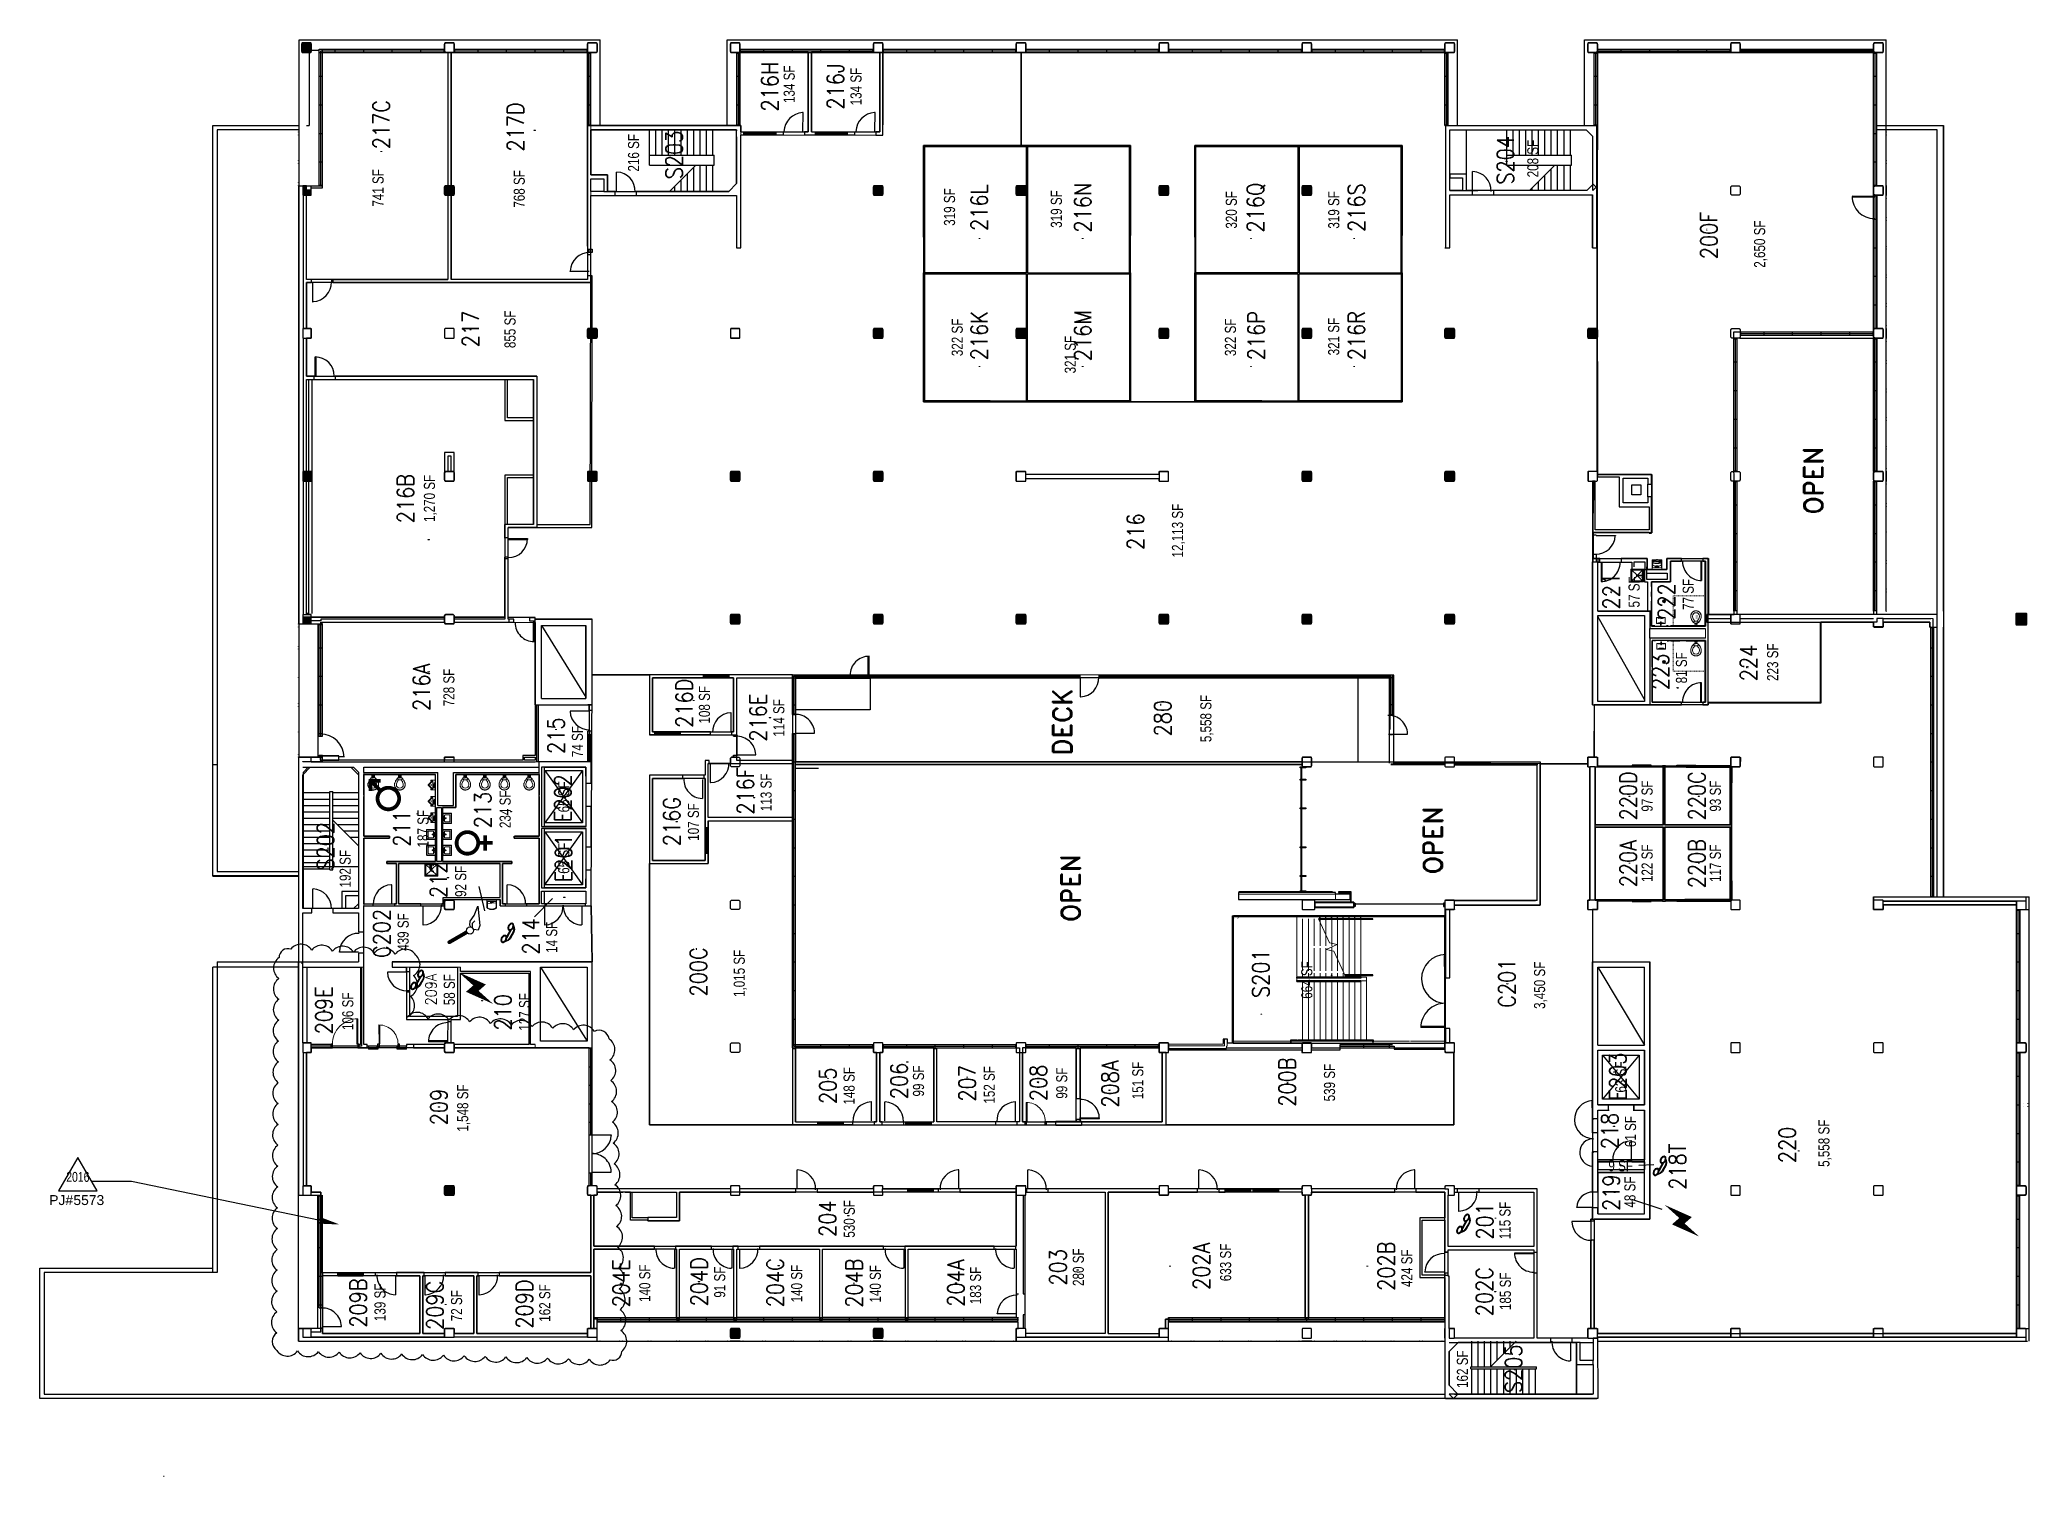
# Model space of a CAD drawing. Header units: inches. Extents: x -234 to 3525, y 0 to 2715.
import ezdxf
from ezdxf import colors
from ezdxf.entities.mleader import LeaderData, LeaderLine
from ezdxf.enums import TextEntityAlignment as Align
from ezdxf.math import Vec2, Vec3

# ---------------------------------------------------------------- set-up
doc = ezdxf.new("R2010")
doc.units = ezdxf.units.IN
doc.header["$LTSCALE"] = 10
doc.header["$MEASUREMENT"] = 0
doc.linetypes.add('Dash 1_8_', pattern=[0.25, 0.125, -0.125])
doc.linetypes.add('Hidden 1_8_', pattern=[0.1875, 0.125, -0.0625])
doc.layers.get('0').update_dxf_attribs({"linetype": 'CONTINUOUS'})
for name, color, linetype in [('A-COL', 5, 'CONTINUOUS'), ('A-DOOR', 2, 'CONTINUOUS'), ('A-FLOR', 3, 'CONTINUOUS'), ('A-GLAZ', 1, 'CONTINUOUS'), ('A-IDEN-ICON', 4, 'CONTINUOUS'), ('A-IDEN-RNUM', 7, 'CONTINUOUS'), ('A-IDEN-SNUM', 4, 'CONTINUOUS'), ('A-IDEN-TEXT', 4, 'CONTINUOUS'), ('A-IDEN-VNUM', 4, 'CONTINUOUS'), ('A-REV', 1, 'CONTINUOUS'), ('A-ROOF', 2, 'CONTINUOUS'), ('A-WALL', 5, 'CONTINUOUS'), ('AREA-ASSIGN', 7, 'CONTINUOUS'), ('AREA-TEXT', 3, 'CONTINUOUS')]:
    doc.layers.add(name, color=color, linetype=linetype)
doc.layers.add('P-SANR-FIXT', color=2, linetype='CONTINUOUS', lineweight=13)
doc.styles.add('AREA', font='arial.ttf', dxfattribs={"width": 0.75, "height": 21})
doc.styles.add('Arial', font='arial.ttf')
doc.styles.add('ROOMSNUMBER', font='TXT.SHX', dxfattribs={"height": 0.03})
doc.styles.add('ROOMVNUMBER', font='simplex.shx', dxfattribs={"width": 0.85})
doc.styles.add('TEXT', font='ROMAND')

msp = doc.modelspace()

# ---------------------------------------------------------------- texts
at = {"layer": 'A-IDEN-RNUM', "style": 'ROOMSNUMBER'}
for s, rotation, p in [('0216-H0', 360, (1142.8, 2597.8)), ('0216-J0', 360, (1267.3, 2598.6)), ('S203-00', 360, (965.7, 2496.2)), ('S204-00', 360, (2537.7, 2485.2)), ('0216-L0', 360, (1541.6, 2339.5)), ('0216-N0', 360, (1736.4, 2339.5)), ('0216-Q0', 360, (2054.6, 2339.5)), ('0216-S0', 360, (2249.5, 2339.5)), ('0200-F0', 90, (2915.9, 2356.6)), ('0216-K0', 360, (1541.6, 2097.4)), ('0216-M0', 360, (1736.4, 2097.4)), ('0216-P0', 360, (2054.6, 2097.4)), ('0216-R0', 360, (2249.5, 2097.4)), ('0216-00', 360, (1843, 1808.4)), ('0224-00', 90, (2993.5, 1529.1)), ('0280-00', 90, (1883.5, 1457.6)), ('E202-00', 360, (758.7, 1283.2)), ('S202-00', 360, (310.7, 1187.2)), ('E201-00', 360, (758.7, 1170.2)), ('0214-00', 360, (757, 1094)), ('C202-00', 360, (423.6, 1030.1)), ('0200-C0', 90, (1006.2, 996.1)), ('0209-A0', 360, (506.6, 930.5)), ('C201-00', 360, (2538.8, 930.5)), ('0209-E0', 360, (303, 880.5)), ('S201-00', 360, (2074.1, 873.3)), ('0200-B0', 360, (2123.5, 743.5)), ('0209-00', 360, (520.1, 697.8)), ('0220-00', 360, (3089.3, 614.4)), ('0209-B0', 360, (405.5, 347.9)), ('0209-C0', 360, (533.1, 324.6)), ('0209-D0', 360, (681.8, 307.3)), ('S205-00', 360, (2552.7, 201.2))]:
    msp.add_text(s, height=0.36, rotation=rotation, dxfattribs=at).set_placement(p, align=Align.MIDDLE)
for s, p in [('0217-D0', (701.3, 2543.9)), ('0217-C0', (411.2, 2503.8)), ('0217-00', (579.9, 2166.9)), ('0216-B0', (500.7, 1770.3)), ('0221-00', (2734.7, 1670)), ('0222-00', (2896.5, 1622.2)), ('0216-A0', (500.7, 1520.5)), ('0216-D0', (1001.6, 1466.3)), ('0223-00', (2861.1, 1489.6)), ('0216-E0', (1145.6, 1433.7)), ('0215-00', (741.5, 1411.3)), ('0216-F0', (1115.9, 1282.6)), ('0220-D0', (2769.8, 1285.2)), ('0220-C0', (2900.8, 1285.2)), ('0211-00', (479.2, 1251.9)), ('0213-00', (656.7, 1256.2)), ('0216-G0', (969.3, 1237.3)), ('0212-00', (537.5, 1131.4)), ('0220-A0', (2769.8, 1158.7)), ('0220-B0', (2900.8, 1158.7)), ('0210-00', (601.9, 898.7)), ('0205-00', (1255.3, 751.7)), ('0206-00', (1405, 783)), ('0207-00', (1518.3, 754.2)), ('E203-00', (2740.4, 764)), ('0208-00', (1652, 743.9)), ('0208-A0', (1787.3, 729.4)), ('0218-00', (2740.4, 660.9)), ('0218-T0', (2753, 586.8)), ('0219-00', (2741.5, 536.6)), ('0204-00', (1293.9, 492.6)), ('0201-00', (2516.5, 487.8)), ('0204-C0', (1162, 398)), ('0203-00', (1727.2, 389.7)), ('0202-A0', (1901.6, 397)), ('0202-B0', (2274.5, 397)), ('0204-E0', (864.2, 364.5)), ('0204-D0', (1011.7, 367.6)), ('0204-B0', (1304.5, 364.9)), ('0204-A0', (1497, 365.1)), ('0202-C0', (2516.3, 348.9))]:
    msp.add_text(s, height=0.36, rotation=360, dxfattribs=at).set_placement(p, align=Align.MIDDLE_CENTER)
at = {"layer": 'A-IDEN-SNUM', "style": 'ROOMSNUMBER'}
for s, rotation, p in [('03500216H0', 360, (1142.8, 2597.8)), ('03500216J0', 360, (1267.3, 2598.6)), ('0350S20300', 360, (965.7, 2496.2)), ('0350S20400', 360, (2537.7, 2485.2)), ('03500216L0', 360, (1541.6, 2339.5)), ('03500216N0', 360, (1736.4, 2339.5)), ('03500216Q0', 360, (2054.6, 2339.5)), ('03500216S0', 360, (2249.5, 2339.5)), ('03500200F0', 90, (2916, 2356.1)), ('03500216K0', 360, (1541.6, 2097.4)), ('03500216M0', 360, (1736.4, 2097.4)), ('03500216P0', 360, (2054.6, 2097.4)), ('03500216R0', 360, (2249.5, 2097.4)), ('0350021600', 360, (1842.9, 1809.3)), ('0350022400', 90, (2991.3, 1529.3)), ('0350028000', 90, (1884.1, 1458.1)), ('0350E20200', 360, (758.7, 1283.2)), ('0350S20200', 360, (310.7, 1187.2)), ('0350E20100', 360, (758.7, 1170.2)), ('0350021400', 360, (757, 1094)), ('0350C20200', 360, (423.6, 1029.6)), ('03500200C0', 90, (1006.8, 996.6)), ('03500209A0', 360, (506.6, 930.5)), ('0350C20100', 360, (2538.9, 930.9)), ('03500209E0', 360, (303, 880.5)), ('0350S20100', 360, (2074.1, 873.3)), ('03500200B0', 360, (2123.5, 744.2)), ('0350020900', 360, (520.1, 697.8)), ('0350022000', 360, (3089.3, 615)), ('03500209B0', 360, (405.5, 347.9)), ('03500209C0', 360, (533.1, 324.6)), ('03500209D0', 360, (681.8, 307.3)), ('0350S20500', 360, (2552.7, 201.2))]:
    msp.add_text(s, height=0.36, rotation=rotation, dxfattribs=at).set_placement(p, align=Align.MIDDLE)
for s, p in [('03500217D0', (701.3, 2543.9)), ('03500217C0', (411.2, 2503.8)), ('0350021700', (579.8, 2167.7)), ('03500216B0', (500.7, 1770.3)), ('0350022100', (2735.2, 1672.7)), ('0350022200', (2897, 1625.9)), ('03500216A0', (500.7, 1520.5)), ('03500216D0', (1001.6, 1466.3)), ('0350022300', (2860.8, 1490.5)), ('03500216E0', (1145.6, 1433.7)), ('0350021500', (741.5, 1411.3)), ('03500216F0', (1115.9, 1282.6)), ('03500220D0', (2769.8, 1285.2)), ('03500220C0', (2900.8, 1285.2)), ('0350021100', (479.2, 1251.9)), ('0350021300', (656.7, 1256.2)), ('03500216G0', (969.3, 1237.3)), ('0350021200', (537.5, 1131.4)), ('03500220A0', (2769.8, 1158.7)), ('03500220B0', (2900.8, 1158.7)), ('0350021000', (601.9, 898.7)), ('0350020500', (1255.3, 751.7)), ('0350020600', (1405, 783)), ('0350020700', (1518.3, 754.2)), ('0350E20300', (2740.4, 764.4)), ('0350020800', (1652, 745)), ('03500208A0', (1787.2, 730)), ('0350021800', (2740.4, 661.3)), ('03500218T0', (2753, 586.8)), ('0350021900', (2741.5, 536.6)), ('0350020400', (1293.9, 492.6)), ('0350020100', (2516.5, 487.8)), ('03500204C0', (1162, 398)), ('0350020300', (1727.2, 389.7)), ('03500202A0', (1901.6, 397)), ('03500202B0', (2274.5, 397)), ('03500204E0', (864.2, 364.5)), ('03500204D0', (1011.7, 367.6)), ('03500204B0', (1304.5, 364.9)), ('03500204A0', (1497, 365.1)), ('03500202C0', (2516.3, 348.9))]:
    msp.add_text(s, height=0.36, rotation=360, dxfattribs=at).set_placement(p, align=Align.MIDDLE_CENTER)
at = {"layer": 'A-IDEN-TEXT', "style": 'TEXT'}
for s, p in [('OPEN', (3117.2, 1881.9)), ('DECK', (1698.1, 1425.6)), ('OPEN', (2398.3, 1202)), ('OPEN', (1714, 1111.8))]:
    msp.add_text(s, height=36, rotation=90, dxfattribs=at).set_placement(p, align=Align.MIDDLE)
at = {"layer": 'A-IDEN-VNUM', "style": 'ROOMVNUMBER', "width": 0.85}
for s, height, p in [('216H', 31.5, (1145.4, 2626.5)), ('216J', 31.5, (1269.5, 2626.7)), ('216L', 31.5, (1541.1, 2397.8)), ('216N', 31.5, (1736.6, 2397.8)), ('216Q', 31.5, (2064.4, 2397.8)), ('216S', 31.5, (2253.8, 2397.8)), ('200F', 31.5, (2919.9, 2345.1)), ('216K', 31.5, (1541.1, 2155.7)), ('216M', 31.5, (1736.6, 2155.7)), ('216P', 31.5, (2064.4, 2155.7)), ('216R', 31.5, (2253.8, 2155.7)), ('216', 31.5, (1836.4, 1785.3)), ('280', 31.5, (1887.7, 1432.7)), ('220D', 31.5, (2767.5, 1286)), ('220C', 31.5, (2897, 1286)), ('220A', 31.5, (2767.5, 1157.9)), ('220B', 31.5, (2897, 1157.9)), ('C202', 31.5, (412, 1025.8)), ('214', 31.5, (694, 1020.3)), ('200C', 31.5, (1010.4, 953.3)), ('209A', 21, (505.2, 919.6)), ('209E', 31.5, (303, 880.5)), ('209', 31.5, (520.1, 697.8)), ('220', 31.5, (3067.8, 626.2)), ('209B', 31.5, (367.8, 327.3)), ('209C', 31.5, (512.7, 323.1)), ('209D', 31.5, (681.8, 325.4))]:
    msp.add_text(s, height=height, rotation=90, dxfattribs=at).set_placement(p, align=Align.MIDDLE)
for s, p in [('217C', (411.3, 2554.8)), ('217D', (664.7, 2550.2)), ('S203', (964.7, 2497.2)), ('S204', (2535.3, 2487.1)), ('217', (579.9, 2168.3)), ('216B', (457.1, 1847.7)), ('221', (2735.2, 1672.7)), ('222', (2839.5, 1653.2)), ('223', (2828.4, 1520.4)), ('224', (2994.8, 1537.1)), ('216A', (487.3, 1491.3)), ('216D', (983.8, 1461.1)), ('216E', (1123.2, 1433.7)), ('215', (741.5, 1399.6)), ('E202', (754.5, 1281.4)), ('216F', (1099.3, 1295.1)), ('213', (603, 1259)), ('216G', (960.1, 1237.3)), ('211', (450, 1224.2)), ('S202', (306.1, 1190.6)), ('E201', (755.8, 1167.7)), ('212', (519.1, 1127.2)), ('S201', (2073.1, 949.8)), ('C201', (2538.2, 931.8)), ('210', (641.2, 876.9)), ('E203', (2747.9, 755.4)), ('205', (1255.3, 737.9)), ('206', (1389.6, 747)), ('207', (1518.3, 742.5)), ('208', (1652.8, 743.4)), ('208A', (1788.4, 741.6)), ('200B', (2122.9, 744.9)), ('218', (2732.4, 652.3)), ('218T', (2860.7, 585.1)), ('219', (2735.2, 536.1)), ('204', (1254.4, 486.8)), ('201', (2496.1, 481.7)), ('203', (1689.9, 394.8)), ('202A', (1960.8, 397)), ('202B', (2310.1, 397)), ('204E', (864.2, 364.5)), ('204D', (1011.7, 367.6)), ('204C', (1155.6, 365.8)), ('204B', (1304.5, 364.9)), ('204A', (1497, 365.1)), ('202C', (2495.5, 348.9)), ('S205', (2550.8, 203))]:
    msp.add_text(s, height=31.5, rotation=90, dxfattribs=at).set_placement(p, align=Align.MIDDLE_CENTER)
at = {"layer": 'AREA-TEXT', "style": 'AREA', "width": 0.75}
for s, p in [('134 SF', (1182, 2630.9)), ('134 SF', (1308.2, 2626.6)), ('216 SF', (887.9, 2501.4)), ('208 SF', (2587.1, 2490.5)), ('741 SF', (405.1, 2435)), ('768 SF', (671.9, 2433.1)), ('319 SF', (1484.9, 2398.8)), ('319 SF', (1686.8, 2395.1)), ('320 SF', (2017.4, 2393.5)), ('319 SF', (2210.9, 2393.5)), ('2,650 SF', (3015.6, 2328.8)), ('855 SF', (654.5, 2167.7)), ('322 SF', (1499.5, 2152.4)), ('322 SF', (2015.7, 2152.6)), ('321 SF', (2210.8, 2154)), ('321 SF', (1713, 2119.9)), ('1,270 SF', (502.2, 1848.1)), ('12,113 SF', (1915.7, 1787.3)), ('57 SF', (2778.4, 1671.4)), ('223 SF', (3040.2, 1538.6)), ('728 SF', (539, 1490.8)), ('108 SF', (1021.8, 1458.1)), ('114 SF', (1162.4, 1433.3)), ('5,558 SF', (1969.3, 1432.1)), ('74 SF', (781.8, 1388.5)), ('113 SF', (1138.4, 1292.5)), ('234 SF', (645.3, 1260.5)), ('65 SF', (756.1, 1284)), ('97 SF', (2803, 1285.5)), ('93 SF', (2932, 1285.5)), ('187 SF', (490.1, 1223.9)), ('107 SF', (1001, 1236.5)), ('192 SF', (343, 1148.2)), ('65 SF', (756.1, 1168)), ('122 SF', (2803, 1158.5)), ('117 SF', (2932, 1158.5)), ('92 SF', (561.3, 1124.3)), ('439 SF', (452.6, 1028.5)), ('14 SF', (733.2, 1018.6)), ('1,015 SF', (1087.6, 950.4)), ('58 SF', (539.9, 919.6)), ('664 SF', (2160, 937.9)), ('3,450 SF', (2599.9, 927.9)), ('106 SF', (348, 878.7)), ('127 SF', (681.9, 877.6)), ('148 SF', (1295.2, 737.9)), ('99 SF', (1426.3, 747)), ('152 SF', (1560, 739.7)), ('99 SF', (1697, 742.9)), ('151 SF', (1840.7, 748)), ('539 SF', (2202.9, 744)), ('63 SF', (2753.1, 754.5)), ('1,548 SF', (565.1, 695.9)), ('61 SF', (2771.6, 651.4)), ('5,558 SF', (3137.1, 629.3)), ('48 SF', (2770.5, 537.1)), ('530 SF', (1295.5, 486.3)), ('115 SF', (2534.5, 483.4)), ('280 SF', (1728.3, 395.1)), ('633 SF', (2006.6, 404.1)), ('424 SF', (2349, 393.1)), ('140 SF', (909.1, 364.8)), ('91 SF', (1050.7, 366.8)), ('140 SF', (1196.1, 364.1)), ('140 SF', (1344.7, 363.7)), ('183 SF', (1534.1, 360.5)), ('185 SF', (2535.2, 349.5)), ('139 SF', (408.8, 328.6)), ('72 SF', (553.5, 322.2)), ('162 SF', (2454, 202.3))]:
    msp.add_text(s, height=21, rotation=90, dxfattribs=at).set_placement(p, align=Align.MIDDLE_CENTER)
msp.add_text('9 SF', height=21, dxfattribs=at).set_placement((2753, 586.8), align=Align.MIDDLE_CENTER)
at = {"layer": 'AREA-TEXT', "char_height": 21, "attachment_point": 1, "style": 'AREA'}
for s, insert, rotation in [('77 SF', (2870.2, 1637.3), 90), ('81 SF', (2857.4, 1498.6), 90), ('162 SF', (709.7, 291.9), 90.0802)]:
    msp.add_mtext(s, dxfattribs=dict(at, insert=insert, rotation=rotation))

# ---------------------------------------------------------------- blocks, each defined once
blk = doc.blocks.new('CPCUST')
for p, q in [((8.2, -30.7), (9.6, -22.4)), ((17.2, -33.8), (8.2, -30.7)), ((12.6, -19.6), (21.4, -19.5)), ((14.2, -16.4), (18, -14.5)), ((53.6, -30), (17.2, -33.8)), ((18, -14.5), (25.6, -15.5)), ((21.4, -19.5), (26.1, -24.2)), ((25.6, -15.5), (35.8, -23)), ((35.8, -23), (53.6, -30))]:
    blk.add_line(p, q)
at = {"const_width": 7.2}
blk.add_lwpolyline([(-14.4, 24), (4.8, -9.3)], dxfattribs=at)
at = {"const_width": 3.6}
blk.add_lwpolyline([(-16, 23.1, 1), (-12.8, 24.9, 1)], format="xyb", close=True, dxfattribs=at)
blk.add_circle((7.6, -15), 6.79)
blk = doc.blocks.new('CPMEN')
at = {"const_width": 7.2}
blk.add_lwpolyline([(-27.6, -9.6, 1), (13.2, -9.6, 1)], format="xyb", close=True, dxfattribs=at)
for points in [[(7.2, 4.8), (26.4, 24)], [(26.4, 4.8), (26.4, 24), (7.2, 24)]]:
    blk.add_lwpolyline(points, dxfattribs=at)
blk = doc.blocks.new('CPWOMEN')
at = {"const_width": 7.2}
blk.add_lwpolyline([(-18, 0, 1), (22.8, 0, 1)], format="xyb", close=True, dxfattribs=at)
for points in [[(-12, -33.6), (16.8, -33.6)], [(2.4, -19.2), (2.4, -48)]]:
    blk.add_lwpolyline(points, dxfattribs=at)
blk = doc.blocks.new('CPELECT')
blk.add_lwpolyline([(29.9, 30.2, 0, 14.4, 0), (5, -8.1, 14.4, 14.4, 0), (-5, 3.3, 14.4, 0, 0), (-29.9, -35, 14.4, 0, 0)], format="xyseb")
blk = doc.blocks.new('CPPHONE')
for p, q in [((2.3, 6.1), (-4.7, -6.1)), ((4.1, 6.7), (-4.4, -7.9))]:
    blk.add_line(p, q)
for points in [[(8.7, 13.7), (10, 7.4), (9.2, 2.6), (2, -9.9), (-2, -13.4), (-8.1, -15.5)], [(8, 11.3), (8.8, 7.4), (8, 3), (1, -9.1), (-2.6, -12.3), (-6.4, -13.6)]]:
    blk.add_lwpolyline(points)
for points in [[(6.9, 18.9, 0.139889), (5.2, 19.3, 0.107118), (2.9, 18.7, 0.079812), (0.9, 17.3, 0.067459), (-0.8, 15, 0.067459), (-1.9, 12.4, 0.079812), (-2.2, 9.9, 0.107118), (-1.5, 7.7, 0.139889), (-0.3, 6.4, 0.139889), (1.5, 6, 0.107118), (3.7, 6.5, 0.079812), (5.7, 7.9, 0.067459), (7.5, 10.2, 0.067459), (8.6, 12.9, 0.079812), (8.8, 15.3, 0.107118), (8.2, 17.6, 0.139889)], [(6.3, 17.8, 0.139889), (5.2, 18.1, 0.107118), (3.5, 17.7, 0.079812), (1.8, 16.5, 0.067459), (0.2, 14.4, 0.067459), (-0.8, 12.1, 0.079812), (-1, 10, 0.107118), (-0.5, 8.3, 0.139889), (0.3, 7.4, 0.139889), (1.4, 7.2, 0.107118), (3.2, 7.6, 0.079812), (4.9, 8.8, 0.067459), (6.4, 10.8, 0.067459), (7.4, 13.2, 0.079812), (7.6, 15.3, 0.107118), (7.1, 17, 0.139889)], [(-6.3, -4, 0.139889), (-8, -3.6, 0.107118), (-10.3, -4.1, 0.079812), (-12.3, -5.5, 0.067459), (-14, -7.8, 0.067459), (-15.1, -10.5, 0.079812), (-15.4, -12.9, 0.107118), (-14.7, -15.2, 0.139889), (-13.5, -16.5, 0.139889), (-11.7, -16.9, 0.107118), (-9.5, -16.3, 0.079812), (-7.5, -14.9, 0.067459), (-5.7, -12.6, 0.067459), (-4.6, -10, 0.079812), (-4.4, -7.5, 0.107118), (-5, -5.3, 0.139889)], [(-6.9, -5, 0.139889), (-8, -4.8, 0.107118), (-9.7, -5.2, 0.079812), (-11.4, -6.4, 0.067459), (-13, -8.4, 0.067459), (-14, -10.8, 0.079812), (-14.2, -12.9, 0.107118), (-13.7, -14.6, 0.139889), (-12.9, -15.4, 0.139889), (-11.8, -15.7, 0.107118), (-10, -15.3, 0.079812), (-8.3, -14.1, 0.067459), (-6.8, -12, 0.067459), (-5.8, -9.7, 0.079812), (-5.6, -7.6, 0.107118), (-6.1, -5.9, 0.139889)]]:
    blk.add_lwpolyline(points, format="xyb", close=True)
blk = doc.blocks.new('COL')
at = {"layer": 'A-COL'}
blk.add_lwpolyline([(9, 7), (9, -7), (7, -9), (-7, -9), (-9, -7), (-9, 7), (-7, 9), (7, 9)], close=True, dxfattribs=at)
blk = doc.blocks.new('ProjectRev')
at = {"transparency": 16777216}
blk.add_lwpolyline([(0, 0.122), (-0.122, -0.089), (0.122, -0.089)], close=True, dxfattribs=at)
at = {"transparency": 16777216, "insert": (-0.18, -0.115), "char_height": 0.0625, "width": 0.24749, "attachment_point": 1, "style": 'Arial'}
blk.add_mtext('PJ#', dxfattribs=at)
at = {"transparency": 16777216, "style": 'Arial', "width": 0.75}
blk.add_attdef('YEAR', text='', height=0.0625, dxfattribs=at).set_placement((0, 0), align=Align.MIDDLE_CENTER)
at = {"transparency": 16777216, "style": 'Arial'}
blk.add_attdef('PROJECT', text='', height=0.0625, dxfattribs=at).set_placement((-0.028, -0.115), align=Align.TOP_LEFT)

# ---------------------------------------------------------------- hatches: boundary and pattern name
at = {"layer": 'A-COL'}
for points in [[(1341.8, 2421), (1358.3, 2421), (1359, 2421.8), (1359, 2438.3), (1358.3, 2439), (1341.8, 2439), (1341, 2438.3), (1341, 2421.8)], [(1611.7, 2421), (1628.3, 2421), (1629, 2421.8), (1629, 2438.3), (1628.3, 2439), (1611.7, 2439), (1611, 2438.3), (1611, 2421.8)], [(1881.7, 2421), (1898.2, 2421), (1899, 2421.8), (1899, 2438.3), (1898.2, 2439), (1881.7, 2439), (1881, 2438.3), (1881, 2421.8)], [(2151.8, 2421), (2168.3, 2421), (2169, 2421.8), (2169, 2438.3), (2168.3, 2439), (2151.8, 2439), (2151, 2438.3), (2151, 2421.8)], [(1341.8, 2151), (1358.3, 2151), (1359, 2151.8), (1359, 2168.3), (1358.3, 2169), (1341.8, 2169), (1341, 2168.3), (1341, 2151.8)], [(1611.7, 2151), (1628.3, 2151), (1629, 2151.8), (1629, 2168.3), (1628.3, 2169), (1611.7, 2169), (1611, 2168.3), (1611, 2151.8)], [(1881.7, 2151), (1898.2, 2151), (1899, 2151.8), (1899, 2168.3), (1898.2, 2169), (1881.7, 2169), (1881, 2168.3), (1881, 2151.8)], [(2151.8, 2151), (2168.3, 2151), (2169, 2151.8), (2169, 2168.3), (2168.3, 2169), (2151.8, 2169), (2151, 2168.3), (2151, 2151.8)], [(2421.8, 2151), (2438.3, 2151), (2439, 2151.8), (2439, 2168.3), (2438.3, 2169), (2421.8, 2169), (2421, 2168.3), (2421, 2151.8)], [(1071.8, 1881), (1088.3, 1881), (1089, 1881.7), (1089, 1898.2), (1088.3, 1899), (1071.8, 1899), (1071, 1898.2), (1071, 1881.7)], [(1341.8, 1881), (1358.3, 1881), (1359, 1881.7), (1359, 1898.2), (1358.3, 1899), (1341.8, 1899), (1341, 1898.2), (1341, 1881.7)], [(2151.8, 1881), (2168.3, 1881), (2169, 1881.7), (2169, 1898.2), (2168.3, 1899), (2151.8, 1899), (2151, 1898.2), (2151, 1881.7)], [(2421.8, 1881), (2438.3, 1881), (2439, 1881.7), (2439, 1898.2), (2438.3, 1899), (2421.8, 1899), (2421, 1898.2), (2421, 1881.7)], [(531.7, 531), (548.3, 531), (549, 531.7), (549, 548.3), (548.3, 549), (531.7, 549), (531, 548.3), (531, 531.7)]]:
    msp.add_hatch(color=256, dxfattribs=at).paths.add_polyline_path(points)
at = {"layer": 'A-COL', "lineweight": 5}
for points in [[(818.2, 2151), (819, 2151.8), (819, 2168.3), (818.2, 2169), (801.7, 2169), (801, 2168.3), (801, 2151.8), (801.7, 2151)], [(2691.7, 2151), (2708.3, 2151), (2709, 2151.8), (2709, 2168.3), (2708.3, 2169), (2691.7, 2169), (2691, 2168.3), (2691, 2151.8)], [(801.7, 1881), (818.2, 1881), (819, 1881.7), (819, 1898.2), (818.2, 1899), (801.7, 1899), (801, 1898.2), (801, 1881.7)], [(3519.8, 1609.5), (3520.5, 1610.2), (3520.5, 1629.8), (3519.8, 1630.5), (3500.3, 1630.5), (3499.5, 1629.8), (3499.5, 1610.2), (3500.3, 1609.5)]]:
    msp.add_hatch(color=256, dxfattribs=at).paths.add_polyline_path(points)
at = {"layer": 'A-WALL', "lineweight": 5}
for points in [[(267.7, 2691), (278.2, 2691), (279, 2691.7), (279, 2708.3), (278.2, 2709), (261.8, 2709), (261, 2708.3), (261, 2691.7), (261.8, 2691)], [(278.2, 2421), (279, 2421.8), (279, 2431), (270, 2431), (270, 2439), (263, 2439), (263, 2421), (270, 2421)], [(548.3, 2421), (549, 2421.8), (549, 2438.3), (548.3, 2439), (531.7, 2439), (531, 2438.3), (531, 2421.8), (531.7, 2421), (543, 2421)], [(278.2, 1881), (279, 1881.7), (279, 1898.2), (278.2, 1899), (263, 1899), (263, 1881), (273.9, 1881)], [(278.2, 1611), (279, 1611.7), (279, 1623.9), (263.4, 1623.9), (263.4, 1629), (263, 1629), (263, 1611), (267.7, 1611)], [(1088.3, 1611), (1089, 1611.7), (1089, 1628.3), (1088.3, 1629), (1071.8, 1629), (1071, 1628.3), (1071, 1611.7), (1071.8, 1611)], [(1358.3, 1611), (1359, 1611.7), (1359, 1628.3), (1358.3, 1629), (1341.8, 1629), (1341, 1628.3), (1341, 1611.7), (1341.8, 1611)], [(1628.3, 1611), (1629, 1611.7), (1629, 1628.3), (1628.3, 1629), (1611.7, 1629), (1611, 1628.3), (1611, 1611.7), (1611.7, 1611), (1621, 1611)], [(1898.2, 1611), (1899, 1611.7), (1899, 1628.3), (1898.2, 1629), (1881.7, 1629), (1881, 1628.3), (1881, 1611.7), (1881.7, 1611)], [(2151.8, 1611), (2168.3, 1611), (2169, 1611.7), (2169, 1628.3), (2168.3, 1629), (2151.8, 1629), (2151, 1628.3), (2151, 1611.7)], [(2421.8, 1611), (2438.3, 1611), (2439, 1611.7), (2439, 1628.3), (2438.3, 1629), (2421.8, 1629), (2421, 1628.3), (2421, 1611.7)], [(1071.8, 261), (1088.3, 261), (1089, 261.8), (1089, 278.2), (1088.3, 279), (1071.8, 279), (1071, 278.2), (1071, 261.8)], [(1358.3, 261), (1359, 261.8), (1359, 278.2), (1358.3, 279), (1341.8, 279), (1341, 278.2), (1341, 261.8), (1341.8, 261)]]:
    msp.add_hatch(color=256, dxfattribs=at).paths.add_polyline_path(points)
h = msp.add_hatch(color=256, dxfattribs=at)
h.paths.add_polyline_path([(1088.3, 2151), (1089, 2151.8), (1089, 2168.3), (1088.3, 2169), (1071.8, 2169), (1071, 2168.3), (1071, 2151.8), (1071.8, 2151)])
h.paths.add_polyline_path([(1072, 2151.6), (1071.6, 2152), (1071.6, 2168), (1072, 2168.4), (1088, 2168.4), (1088.4, 2168), (1088.4, 2152), (1088, 2151.6)])

# ---------------------------------------------------------------- linework, layer by layer
at = {"layer": 'A-COL'}
for p, q in [((1341.8, 2439), (1341, 2438.3)), ((1341, 2438.3), (1341, 2421.8)), ((1341, 2421.8), (1341.8, 2421)), ((1358.3, 2439), (1341.8, 2439)), ((1341.8, 2421), (1358.3, 2421)), ((1359, 2438.3), (1358.3, 2439)), ((1358.3, 2421), (1359, 2421.8)), ((1359, 2421.8), (1359, 2438.3)), ((1611.7, 2439), (1611, 2438.3)), ((1611, 2438.3), (1611, 2421.8)), ((1611, 2421.8), (1611.7, 2421)), ((1628.3, 2439), (1611.7, 2439)), ((1611.7, 2421), (1628.3, 2421)), ((1629, 2438.3), (1628.3, 2439)), ((1628.3, 2421), (1629, 2421.8)), ((1629, 2421.8), (1629, 2438.3)), ((1881.7, 2439), (1881, 2438.3)), ((1881, 2438.3), (1881, 2421.8)), ((1881, 2421.8), (1881.7, 2421)), ((1898.2, 2439), (1881.7, 2439)), ((1881.7, 2421), (1898.2, 2421)), ((1899, 2438.3), (1898.2, 2439)), ((1898.2, 2421), (1899, 2421.8)), ((1899, 2421.8), (1899, 2438.3)), ((2151.8, 2439), (2151, 2438.3)), ((2151, 2438.3), (2151, 2421.8)), ((2151, 2421.8), (2151.8, 2421)), ((2168.3, 2439), (2151.8, 2439)), ((2151.8, 2421), (2168.3, 2421)), ((2169, 2438.3), (2168.3, 2439)), ((2168.3, 2421), (2169, 2421.8)), ((2169, 2421.8), (2169, 2438.3)), ((531.7, 2169), (531, 2168.3)), ((531, 2168.3), (531, 2151.8)), ((531, 2151.8), (531.7, 2151)), ((548.3, 2169), (531.7, 2169)), ((531.7, 2151), (548.3, 2151)), ((549, 2168.3), (548.3, 2169)), ((548.3, 2151), (549, 2151.8)), ((549, 2151.8), (549, 2168.3)), ((801.7, 2169), (801, 2168.3)), ((801, 2168.3), (801, 2151.8)), ((801, 2151.8), (801.7, 2151)), ((818.2, 2169), (801.7, 2169)), ((801.7, 2151), (818.2, 2151)), ((819, 2168.3), (818.2, 2169)), ((818.2, 2151), (819, 2151.8)), ((819, 2151.8), (819, 2168.3)), ((1341.8, 2169), (1341, 2168.3)), ((1341, 2168.3), (1341, 2151.8)), ((1341, 2151.8), (1341.8, 2151)), ((1358.3, 2169), (1341.8, 2169)), ((1341.8, 2151), (1358.3, 2151)), ((1359, 2168.3), (1358.3, 2169)), ((1358.3, 2151), (1359, 2151.8)), ((1359, 2151.8), (1359, 2168.3)), ((1611.7, 2169), (1611, 2168.3)), ((1611, 2168.3), (1611, 2151.8)), ((1611, 2151.8), (1611.7, 2151)), ((1628.3, 2169), (1611.7, 2169)), ((1611.7, 2151), (1628.3, 2151)), ((1629, 2168.3), (1628.3, 2169)), ((1628.3, 2151), (1629, 2151.8)), ((1629, 2151.8), (1629, 2168.3)), ((1881.7, 2169), (1881, 2168.3)), ((1881, 2168.3), (1881, 2151.8)), ((1881, 2151.8), (1881.7, 2151)), ((1898.2, 2169), (1881.7, 2169)), ((1881.7, 2151), (1898.2, 2151)), ((1899, 2168.3), (1898.2, 2169)), ((1898.2, 2151), (1899, 2151.8)), ((1899, 2151.8), (1899, 2168.3)), ((2151.8, 2169), (2151, 2168.3)), ((2151, 2168.3), (2151, 2151.8)), ((2151, 2151.8), (2151.8, 2151)), ((2168.3, 2169), (2151.8, 2169)), ((2151.8, 2151), (2168.3, 2151)), ((2169, 2168.3), (2168.3, 2169)), ((2168.3, 2151), (2169, 2151.8)), ((2169, 2151.8), (2169, 2168.3)), ((2421.8, 2169), (2421, 2168.3)), ((2421, 2168.3), (2421, 2151.8)), ((2421, 2151.8), (2421.8, 2151)), ((2438.3, 2169), (2421.8, 2169)), ((2421.8, 2151), (2438.3, 2151)), ((2439, 2168.3), (2438.3, 2169)), ((2438.3, 2151), (2439, 2151.8)), ((2439, 2151.8), (2439, 2168.3)), ((2691.7, 2169), (2691, 2168.3)), ((2691, 2168.3), (2691, 2151.8)), ((2691, 2151.8), (2691.7, 2151)), ((2708.3, 2169), (2691.7, 2169)), ((2691.7, 2151), (2708.3, 2151)), ((2709, 2168.3), (2708.3, 2169)), ((2708.3, 2151), (2709, 2151.8)), ((2709, 2151.8), (2709, 2168.3)), ((801.7, 1899), (801, 1898.2)), ((801, 1898.2), (801, 1881.7)), ((801, 1881.7), (801.7, 1881)), ((818.2, 1899), (801.7, 1899)), ((801.7, 1881), (818.2, 1881)), ((819, 1898.2), (818.2, 1899)), ((818.2, 1881), (819, 1881.7)), ((819, 1881.7), (819, 1898.2)), ((1071.8, 1899), (1071, 1898.2)), ((1071, 1898.2), (1071, 1881.7)), ((1071, 1881.7), (1071.8, 1881)), ((1088.3, 1899), (1071.8, 1899)), ((1071.8, 1881), (1088.3, 1881)), ((1089, 1898.2), (1088.3, 1899)), ((1088.3, 1881), (1089, 1881.7)), ((1089, 1881.7), (1089, 1898.2)), ((1341.8, 1899), (1341, 1898.2)), ((1341, 1898.2), (1341, 1881.7)), ((1341, 1881.7), (1341.8, 1881)), ((1358.3, 1899), (1341.8, 1899)), ((1341.8, 1881), (1358.3, 1881)), ((1359, 1898.2), (1358.3, 1899)), ((1358.3, 1881), (1359, 1881.7)), ((1359, 1881.7), (1359, 1898.2)), ((2151.8, 1899), (2151, 1898.2)), ((2151, 1898.2), (2151, 1881.7)), ((2151, 1881.7), (2151.8, 1881)), ((2168.3, 1899), (2151.8, 1899)), ((2151.8, 1881), (2168.3, 1881)), ((2169, 1898.2), (2168.3, 1899)), ((2168.3, 1881), (2169, 1881.7)), ((2169, 1881.7), (2169, 1898.2)), ((2421.8, 1899), (2421, 1898.2)), ((2421, 1898.2), (2421, 1881.7)), ((2421, 1881.7), (2421.8, 1881)), ((2438.3, 1899), (2421.8, 1899)), ((2421.8, 1881), (2438.3, 1881)), ((2439, 1898.2), (2438.3, 1899)), ((2438.3, 1881), (2439, 1881.7)), ((2439, 1881.7), (2439, 1898.2)), ((3500.3, 1630.5), (3499.5, 1629.8)), ((3499.5, 1629.8), (3499.5, 1610.2)), ((3519.8, 1630.5), (3500.3, 1630.5)), ((3520.5, 1629.8), (3519.8, 1630.5)), ((3520.5, 1610.2), (3520.5, 1629.8)), ((3499.5, 1610.2), (3500.3, 1609.5)), ((3500.3, 1609.5), (3519.8, 1609.5)), ((3519.8, 1609.5), (3520.5, 1610.2)), ((3231.8, 1359), (3231, 1358.3)), ((3231, 1358.3), (3231, 1341.8)), ((3248.3, 1359), (3231.8, 1359)), ((3249, 1358.3), (3248.3, 1359)), ((3249, 1341.8), (3249, 1358.3)), ((3231, 1341.8), (3231.8, 1341)), ((3231.8, 1341), (3248.3, 1341)), ((3248.3, 1341), (3249, 1341.8)), ((531.7, 1089), (531, 1088.3)), ((531, 1088.3), (531, 1071.8)), ((531, 1071.8), (531.7, 1071)), ((548.3, 1089), (531.7, 1089)), ((531.7, 1071), (548.3, 1071)), ((549, 1088.3), (548.3, 1089)), ((548.3, 1071), (549, 1071.8)), ((549, 1071.8), (549, 1088.3)), ((2151.8, 1089), (2151, 1088.3)), ((2151, 1088.3), (2151, 1071.8)), ((2151, 1071.8), (2151.8, 1071)), ((2174.3, 1089), (2151.8, 1089)), ((2151.8, 1071), (2174.3, 1071)), ((2175, 1088.3), (2174.3, 1089)), ((2174.3, 1071), (2175, 1071.8)), ((2175, 1085.2), (2175, 1088.3)), ((2175, 1071.8), (2175, 1074.7)), ((2961.8, 819), (2961, 818.2)), ((2961, 818.2), (2961, 801.7)), ((2961, 801.7), (2961.8, 801)), ((2978.3, 819), (2961.8, 819)), ((2961.8, 801), (2978.3, 801)), ((2979, 818.2), (2978.3, 819)), ((2978.3, 801), (2979, 801.7)), ((2979, 801.7), (2979, 818.2)), ((3231.8, 819), (3231, 818.2)), ((3231, 818.2), (3231, 801.7)), ((3231, 801.7), (3231.8, 801)), ((3248.3, 819), (3231.8, 819)), ((3231.8, 801), (3248.3, 801)), ((3249, 818.2), (3248.3, 819)), ((3248.3, 801), (3249, 801.7)), ((3249, 801.7), (3249, 818.2)), ((531.7, 549), (531, 548.3)), ((531, 548.3), (531, 531.7)), ((531, 531.7), (531.7, 531)), ((548.3, 549), (531.7, 549)), ((531.7, 531), (548.3, 531)), ((549, 548.3), (548.3, 549)), ((548.3, 531), (549, 531.7)), ((549, 531.7), (549, 548.3)), ((2961.8, 549), (2961, 548.3)), ((2961, 548.3), (2961, 531.7)), ((2961, 531.7), (2961.8, 531)), ((2978.3, 549), (2961.8, 549)), ((2961.8, 531), (2978.3, 531)), ((2979, 548.3), (2978.3, 549)), ((2978.3, 531), (2979, 531.7)), ((2979, 531.7), (2979, 548.3)), ((3231.8, 549), (3231, 548.3)), ((3231, 548.3), (3231, 531.7)), ((3231, 531.7), (3231.8, 531)), ((3248.3, 549), (3231.8, 549)), ((3231.8, 531), (3248.3, 531)), ((3249, 548.3), (3248.3, 549)), ((3248.3, 531), (3249, 531.7)), ((3249, 531.7), (3249, 548.3))]:
    msp.add_line(p, q, dxfattribs=at)
at = {"layer": 'A-DOOR'}
for p, q in [((1208.2, 2577.3), (1207.4, 2577.3)), ((1208, 2541.3), (1208.2, 2577.3)), ((1344.2, 2577.5), (1343.4, 2577.5)), ((1344, 2541.5), (1344.2, 2577.5)), ((855.8, 2428.9), (855.8, 2464.9)), ((855.8, 2464.9), (856.5, 2464.9)), ((2473, 2430), (2473, 2466)), ((2473, 2466), (2473.8, 2466)), ((3232.3, 2419), (3190.3, 2419.1)), ((3232.2, 2417.3), (3190.3, 2417.3)), ((3232.3, 2419), (3232.2, 2417.3)), ((281.5, 2256), (281.5, 2220)), ((768, 2277), (768, 2277.7)), ((804, 2277), (768, 2277)), ((281.5, 2220), (282.3, 2220)), ((286.4, 2115.5), (288.1, 2115.5)), ((286.4, 2079.5), (286.4, 2115.5)), ((288.1, 2079.5), (288.1, 2115.5)), ((286.4, 2079.5), (288.1, 2079.5)), ((651.5, 1772.2), (687.5, 1772.2)), ((651.5, 1772.2), (651.5, 1770.5)), ((651.5, 1770.5), (687.5, 1770.5)), ((687.5, 1772.2), (687.5, 1770.5)), ((2707, 1778.2), (2743, 1778.2)), ((2743, 1778.2), (2743, 1777.5)), ((2716, 1726.9), (2715.9, 1690.9)), ((2716, 1726.9), (2717.7, 1726.9)), ((2717.7, 1726.9), (2717.7, 1690.9)), ((2906, 1728.9), (2904.3, 1728.9)), ((2904.3, 1728.9), (2904.3, 1692.9)), ((2906, 1728.9), (2906.1, 1692.9)), ((700, 1613.5), (698.3, 1613.5)), ((698.3, 1613.5), (698.3, 1577.5)), ((700, 1613.5), (700.1, 1577.5)), ((1331.3, 1513.8), (1331.3, 1549.7)), ((1333, 1513.8), (1333.1, 1549.7)), ((1333, 1513.8), (1331.3, 1513.8)), ((1731.8, 1509), (1731.8, 1473)), ((1731.8, 1473), (1732.5, 1473)), ((2904.3, 1463.8), (2904.3, 1499.7)), ((2906, 1463.8), (2906.1, 1499.7)), ((804, 1446.2), (768, 1446.2)), ((768, 1446.2), (768, 1445.5)), ((1072.6, 1443), (1071.8, 1443)), ((1072.6, 1407), (1072.6, 1443)), ((2906, 1463.8), (2904.3, 1463.8)), ((1194, 1404.7), (1230, 1404.7)), ((1230, 1404.7), (1230, 1405.5)), ((2314.5, 1402.7), (2350.5, 1402.7)), ((2350.5, 1402.7), (2350.5, 1403.5)), ((331, 1360.3), (340.8, 1360.3)), ((331, 1358.6), (331.5, 1358.6)), ((1082.8, 1363.3), (1118.8, 1363.3)), ((1118.8, 1363.3), (1118.8, 1364.1)), ((1018.1, 1317), (1018.1, 1281)), ((1032.8, 1347), (1032.8, 1311)), ((2811, 1344), (2775, 1344)), ((2775, 1344), (2775, 1343)), ((2775, 1343), (2811, 1343)), ((2811, 1343), (2811, 1344)), ((2859, 1343), (2859, 1344)), ((2859, 1344), (2895, 1344)), ((2895, 1343), (2859, 1343)), ((2895, 1344), (2895, 1343)), ((1018.1, 1281), (1017.3, 1281)), ((1032.8, 1311), (1033.6, 1311)), ((281.8, 1074), (281.8, 1110)), ((281.8, 1110), (282.5, 1110)), ((431.3, 1118), (430.5, 1118)), ((431.3, 1082), (431.3, 1118)), ((648.8, 1082), (648.8, 1118)), ((648.8, 1118), (649.5, 1118)), ((489.8, 1078), (489.8, 1042)), ((719.7, 1078), (719.7, 1042)), ((790.3, 1078), (790.3, 1042)), ((2811, 1087), (2775, 1087)), ((2775, 1087), (2775, 1086)), ((2775, 1086), (2811, 1086)), ((2811, 1086), (2811, 1087)), ((2859, 1086), (2859, 1087)), ((2859, 1087), (2895, 1087)), ((2895, 1086), (2859, 1086)), ((2895, 1087), (2895, 1086)), ((489.8, 1042), (490.5, 1042)), ((719.7, 1042), (720.5, 1042)), ((790.3, 1042), (789.5, 1042)), ((332, 990.7), (332, 991.5)), ((368, 990.7), (332, 990.7)), ((2421, 940), (2420.2, 985.9)), ((2422, 983), (2421.9, 986)), ((458.7, 952.8), (422.7, 952.8)), ((422.7, 952.8), (422.7, 952.1)), ((2422.8, 940), (2421, 940)), ((2421.5, 849.7), (2375.5, 849.7)), ((2421.5, 848), (2375.5, 847.9)), ((2421.5, 848), (2421.5, 849.7)), ((318.8, 816.5), (316.8, 816.5)), ((316.8, 816.5), (316.8, 809.5)), ((316.8, 809.5), (318.8, 809.5)), ((318.8, 809.5), (318.8, 816.5)), ((368.8, 816.5), (366.8, 816.5)), ((366.8, 816.5), (366.8, 809.5)), ((366.8, 809.5), (368.8, 809.5)), ((368.8, 809.5), (368.8, 816.5)), ((405, 810), (405, 817)), ((405, 817), (407, 817)), ((407, 810), (405, 810)), ((407, 817), (407, 810)), ((443, 810), (443, 817)), ((443, 817), (445, 817)), ((445, 810), (443, 810)), ((445, 817), (445, 810)), ((536.5, 823), (500.5, 822.9)), ((536.5, 821.3), (500.5, 821.2)), ((536.5, 821.3), (536.5, 823)), ((1337.5, 707.6), (1336.8, 707.6)), ((1337.5, 671.6), (1337.5, 707.6)), ((1362.5, 671.6), (1362.5, 707.6)), ((1362.5, 707.6), (1363.3, 707.6)), ((1609.5, 707.6), (1608.7, 707.6)), ((1609.5, 671.6), (1609.5, 707.6)), ((1732.1, 676.1), (1732.1, 677.8)), ((1732.1, 677.8), (1768.1, 677.7)), ((2699.9, 681), (2699.4, 709.9)), ((809.9, 645), (845.9, 645)), ((845.9, 645), (845.9, 644.3)), ((1627.8, 663.6), (1627.8, 670.6)), ((1627.8, 670.6), (1629.8, 670.6)), ((1629.8, 663.6), (1627.8, 663.6)), ((1629.8, 670.6), (1629.8, 663.6)), ((1665.8, 663.6), (1665.8, 670.6)), ((1665.8, 670.6), (1667.8, 670.6)), ((1667.8, 663.6), (1665.8, 663.6)), ((1667.8, 670.6), (1667.8, 663.6)), ((1732.1, 676.1), (1768.1, 676)), ((2700, 674), (2700, 675.5)), ((2701.7, 674), (2700, 674)), ((2699.9, 606), (2699.5, 586.1)), ((2701.7, 612), (2700, 612)), ((2700, 612), (2700, 611)), ((2701.7, 612), (2701.7, 613.7)), ((2773.3, 634), (2772.5, 634)), ((2773.3, 598), (2773.3, 634)), ((809.9, 574.5), (845.9, 574.5)), ((845.9, 574.5), (845.9, 575.3)), ((1196.8, 543), (1196.8, 579)), ((1196.8, 579), (1197.5, 579)), ((1502.3, 579), (1501.5, 579)), ((1502.3, 543), (1502.3, 579)), ((1632.8, 543), (1632.8, 579)), ((1632.8, 579), (1633.5, 579)), ((1955.8, 543), (1955.8, 579)), ((1955.8, 579), (1956.5, 579)), ((2364.3, 579), (2363.5, 579)), ((2364.3, 543), (2364.3, 579)), ((2446.8, 537), (2446.8, 501)), ((2446.8, 501), (2447.5, 501)), ((2670, 507.7), (2670, 508.5)), ((2700, 507.7), (2670, 507.7)), ((2697, 481.2), (2661, 481.2)), ((2661, 481.2), (2661, 480.5)), ((965.3, 429), (965.3, 393)), ((1073.3, 429), (1073.3, 393)), ((1087.8, 429), (1087.8, 393)), ((1398.3, 429), (1398.3, 393)), ((1607.3, 429), (1607.3, 393)), ((2588.5, 421.7), (2552.5, 421.8)), ((2588.5, 420), (2552.5, 420.1)), ((2588.5, 421.7), (2588.5, 420)), ((438.3, 379), (438.3, 343)), ((493.8, 379), (493.8, 343)), ((595.8, 379), (595.8, 343)), ((965.3, 393), (964.5, 393)), ((1073.3, 393), (1072.5, 393)), ((1087.8, 393), (1088.5, 393)), ((1398.3, 393), (1397.5, 393)), ((1607.3, 393), (1606.5, 393)), ((2383, 385.7), (2383, 386.5)), ((2419, 385.7), (2383, 385.7)), ((438.3, 343), (437.5, 343)), ((493.8, 343), (494.5, 343)), ((595.8, 343), (596.5, 343)), ((1575, 306.7), (1575, 307.5)), ((1611, 306.7), (1575, 306.7)), ((300, 282.7), (336, 282.7)), ((336, 282.7), (336, 283.5)), ((2658.3, 254), (2658.3, 218)), ((2658.3, 218), (2657.5, 218))]:
    msp.add_line(p, q, dxfattribs=at)
at = {"layer": 'A-DOOR', "lineweight": 13}
for p, q in [((365, 816.5), (365.1, 864.5)), ((366.8, 816.5), (366.8, 864.5)), ((407, 817), (406.9, 853)), ((408.7, 817), (408.7, 853)), ((366.8, 816.5), (365, 816.5)), ((407, 817), (408.7, 817)), ((1629.8, 670.6), (1629.7, 706.6)), ((1631.5, 670.6), (1631.4, 706.5)), ((1629.8, 670.6), (1631.5, 670.6))]:
    msp.add_line(p, q, dxfattribs=at)
at = {"layer": 'A-DOOR'}
for centre, radius, start, end in [((1209.4, 2540), 37.4, 92.968, 177.6811), ((1345.4, 2540.2), 37.4, 92.968, 177.6811), ((855, 2428.9), 36, 357.6141, 87.6141), ((2472.3, 2430), 36, 357.6141, 87.6141), ((3232.3, 2419), 42, 179.9, 270), ((805.3, 2275.7), 37.3, 89.6779, 176.7792), ((280.2, 2257.3), 37.3, 273.2208, 0.3221), ((286.4, 2079.5), 36, 0, 90), ((651.5, 1772.2), 36, 270, 0), ((2707, 1779), 36, 267.6141, 357.6141), ((2716, 1726.9), 36, 269.9, 0), ((2906, 1728.9), 36, 180, 270.1), ((700, 1613.5), 36, 180, 270.1), ((1333, 1513.8), 36, 89.9, 180), ((1731, 1509), 36, 272.3859, 2.3859), ((2906, 1463.8), 36, 89.9, 180), ((804, 1447), 36, 182.3859, 272.3859), ((1073.3, 1407), 36, 92.3859, 182.3859), ((1194, 1404), 36, 2.3859, 92.3859), ((2314.5, 1402), 36, 2.3859, 92.3859), ((296.5, 1358.6), 44.4, 0.4871, 90), ((1082.8, 1362.6), 36, 2.3859, 92.3859), ((1018.8, 1317), 36, 177.6141, 267.6141), ((1032.1, 1347), 36, 272.3859, 2.3859), ((281, 1074), 36, 357.6141, 87.6141), ((432, 1082), 36, 92.3859, 182.3859), ((648, 1082), 36, 357.6141, 87.6141), ((489, 1078), 36, 272.3859, 2.3859), ((719, 1078), 36, 272.3859, 2.3859), ((791, 1078), 36, 177.6141, 267.6141), ((368, 990), 36, 87.6141, 177.6141), ((2422.8, 940), 46, 91, 270), ((458.7, 953.6), 36, 182.3859, 272.3859), ((2421.5, 848), 46, 90, 180.1), ((536.5, 821.3), 36, 90, 180.1), ((1338.3, 671.6), 36, 92.3859, 182.3859), ((1361.7, 671.6), 36, 357.6141, 87.6141), ((1610.2, 671.6), 36, 92.3859, 182.3859), ((1732.1, 676.1), 36, 359.9, 90), ((2701.7, 674), 36, 92.9957, 270), ((809.9, 645.8), 36, 267.6141, 357.6141), ((809.9, 573.8), 36, 2.3859, 92.3859), ((2701.7, 612), 26, 90, 265.8802), ((2774, 598), 36, 92.3859, 182.3859), ((1196, 543), 36, 357.6141, 87.6141), ((1503, 543), 36, 92.3859, 182.3859), ((1632, 543), 36, 357.6141, 87.6141), ((1955, 543), 36, 357.6141, 87.6141), ((2365, 543), 36, 92.3859, 182.3859), ((2446, 537), 36, 272.3859, 2.3859), ((2700, 507), 30, 87.1376, 177.1376), ((2697, 482), 36, 182.3859, 272.3859), ((966, 429), 36, 177.6141, 267.6141), ((1074, 429), 36, 177.6141, 267.6141), ((1087, 429), 36, 272.3859, 2.3859), ((1399, 429), 36, 177.6141, 267.6141), ((1608, 429), 36, 177.6141, 267.6141), ((2419, 385), 36, 87.6141, 177.6141), ((2588.5, 421.7), 36, 179.9, 270), ((439, 379), 36, 177.6141, 267.6141), ((493, 379), 36, 272.3859, 2.3859), ((595, 379), 36, 272.3859, 2.3859), ((1611, 306), 36, 87.6141, 177.6141), ((300, 282), 36, 2.3859, 92.3859), ((2659, 254), 36, 177.6141, 267.6141)]:
    msp.add_arc(centre, radius, start, end, dxfattribs=at)
at = {"layer": 'A-DOOR', "lineweight": 13}
for centre, radius, start, end in [((366.8, 816.5), 48, 89.9, 180), ((407, 817), 36, 0, 90.1), ((1629.8, 670.6), 36, 0, 90.1)]:
    msp.add_arc(centre, radius, start, end, dxfattribs=at)
at = {"layer": 'A-FLOR'}
for p, q in [((918, 2478), (918, 2545)), ((930, 2497), (930, 2545)), ((942, 2497), (942, 2545)), ((954, 2497), (954, 2545)), ((966, 2497), (966, 2545)), ((978, 2497), (978, 2545)), ((990, 2497), (990, 2545)), ((1002, 2497), (1002, 2545)), ((1014, 2497), (1014, 2545)), ((1026, 2497), (1026, 2545)), ((1038, 2497), (1038, 2545)), ((2461.7, 2544.2), (2430, 2544.2)), ((2461.7, 2461.2), (2461.7, 2545)), ((2538, 2478), (2538, 2545)), ((2550, 2497), (2550, 2545)), ((2562, 2497), (2562, 2545)), ((2574, 2497), (2574, 2545)), ((2586, 2497), (2586, 2545)), ((2598, 2497), (2598, 2545)), ((2610, 2497), (2610, 2545)), ((2622, 2497), (2622, 2545)), ((2634, 2497), (2634, 2545)), ((2646, 2497), (2646, 2545)), ((2658, 2497), (2658, 2545)), ((918, 2497), (1040, 2497)), ((1040, 2478), (1040, 2497)), ((1435.5, 2342.1), (1435.5, 2515.4)), ((1435.5, 2515.4), (1826.9, 2515.4)), ((1630.4, 2513.4), (1437.5, 2513.4)), ((1437.5, 2513.4), (1437.5, 2342.1)), ((1630.4, 2274.5), (1630.4, 2513.4)), ((1632.4, 2513.4), (1824.9, 2513.4)), ((1632.4, 2274.5), (1632.4, 2513.4)), ((1824.9, 2513.4), (1824.9, 2345.2)), ((1826.9, 2515.4), (1826.9, 2345.2)), ((1948.6, 2342.1), (1948.6, 2515.4)), ((1948.6, 2515.4), (2340, 2515.4)), ((1950.6, 2342.1), (1950.6, 2513.4)), ((1950.6, 2513.4), (2143.5, 2513.4)), ((2143.5, 2274.5), (2143.5, 2513.4)), ((2145.5, 2513.4), (2338, 2513.4)), ((2145.5, 2274.5), (2145.5, 2513.4)), ((2338, 2513.4), (2338, 2345.2)), ((2340, 2515.4), (2340, 2345.2)), ((2538, 2497), (2660, 2497)), ((2660, 2478), (2660, 2497)), ((918, 2478), (1040, 2478)), ((957.3, 2429.8), (1005.6, 2478)), ((978, 2430), (978, 2450.4)), ((990, 2430), (990, 2462.4)), ((1002, 2430), (1002, 2474.4)), ((1014, 2430), (1014, 2478)), ((1026, 2430), (1026, 2478)), ((1038, 2430), (1038, 2478)), ((2538, 2478), (2660, 2478)), ((2580.9, 2430), (2628.8, 2478)), ((2598, 2430), (2598, 2447.1)), ((2610, 2430), (2610, 2459.1)), ((2622, 2430), (2622, 2471.2)), ((2634, 2430), (2634, 2478)), ((2646, 2430), (2646, 2478)), ((2658, 2430), (2658, 2478)), ((966, 2430), (966, 2438.4)), ((2586, 2430), (2586, 2435.1)), ((1435.5, 2342.1), (1437.5, 2342.1)), ((1826.9, 2345.2), (1824.9, 2345.2)), ((1948.6, 2342.1), (1950.6, 2342.1)), ((1950.6, 2342.1), (1948.6, 2342.1)), ((2340, 2345.2), (2338, 2345.2)), ((1435.5, 2030.4), (1435.5, 2274.5)), ((1435.5, 2274.5), (1630.4, 2274.5)), ((1437.5, 2032.4), (1437.5, 2272.5)), ((1437.5, 2272.5), (1630.4, 2272.5)), ((1630.4, 2032), (1630.4, 2272.5)), ((1632.4, 2274.5), (1826.9, 2274.5)), ((1632.4, 2272.5), (1824.9, 2272.5)), ((1632.4, 2032), (1632.4, 2272.5)), ((1824.9, 2272.5), (1824.9, 2032.4)), ((1826.9, 2274.5), (1826.9, 2030.4)), ((1948.6, 2030.4), (1948.6, 2274.5)), ((1948.6, 2274.5), (2143.5, 2274.5)), ((1950.6, 2032.4), (1950.6, 2272.5)), ((1950.6, 2272.5), (2143.5, 2272.5)), ((2143.5, 2032), (2143.5, 2272.5)), ((2145.5, 2274.5), (2340, 2274.5)), ((2145.5, 2272.5), (2338, 2272.5)), ((2145.5, 2032), (2145.5, 2272.5)), ((2338, 2272.5), (2338, 2032.4)), ((2340, 2274.5), (2340, 2030.4)), ((2973, 1899), (2973, 2151)), ((2978.3, 2151), (3231, 2151)), ((3231, 2151), (3231, 1898.2)), ((1562, 2030.4), (1435.5, 2030.4)), ((1562, 2032.4), (1437.5, 2032.4)), ((1562, 2030.4), (1562, 2032.4)), ((1630.4, 2032), (1632.4, 2032)), ((1824.9, 2032.4), (1702.8, 2032.4)), ((1702.8, 2030.4), (1702.8, 2032.4)), ((1826.9, 2030.4), (1702.8, 2030.4)), ((2075.1, 2030.4), (1948.6, 2030.4)), ((2075.1, 2032.4), (1950.6, 2032.4)), ((2075.1, 2030.4), (2075.1, 2032.4)), ((2145.5, 2032), (2143.5, 2032)), ((2338, 2032.4), (2215.9, 2032.4)), ((2215.9, 2030.4), (2215.9, 2032.4)), ((2340, 2030.4), (2215.9, 2030.4)), ((2973, 1629), (2973, 1881)), ((3231, 1881.7), (3231, 1629)), ((2774.2, 1873.7), (2791.2, 1873.7)), ((2774.2, 1854.7), (2774.2, 1873.7)), ((2791.2, 1854.7), (2774.2, 1854.7)), ((2791.2, 1873.7), (2791.2, 1854.7)), ((2798, 1468), (2710, 1625)), ((2979, 1629), (2978.3, 1629)), ((714, 1608), (798, 1472.5)), ((714, 1608), (798, 1608)), ((714, 1470), (714, 1608)), ((798, 1608), (798, 1470)), ((714, 1470), (798, 1470)), ((720, 1235.2), (720, 1333.9)), ((720, 1333.9), (791.3, 1333.9)), ((720, 1333.9), (791.3, 1235.2)), ((791.5, 1333.9), (720.1, 1235.2)), ((791.3, 1333.9), (791.3, 1235.2)), ((1193.8, 1350), (2151, 1350)), ((1194, 1350), (2316, 1350)), ((1194, 1344.5), (1194, 1346)), ((1194, 1346), (2151, 1346)), ((2151, 1344.5), (1194, 1344.5)), ((2169, 1350), (2236.1, 1350)), ((2322, 1350), (2601, 1350)), ((2601, 1350), (2601, 1341)), ((264, 1292), (314, 1292)), ((264, 1280), (314, 1280)), ((314, 1294), (320, 1294)), ((314, 1146), (314, 1294)), ((320, 1146), (320, 1294)), ((320, 1292), (368, 1292)), ((320, 1280), (368, 1280)), ((264, 1268), (314, 1268)), ((264, 1256), (314, 1256)), ((264, 1244), (314, 1244)), ((320, 1268), (368, 1268)), ((320, 1256), (368, 1256)), ((320, 1244), (368, 1244)), ((264, 1232), (314, 1232)), ((264, 1220), (314, 1220)), ((264, 1208), (314, 1208)), ((368, 1191.6), (320, 1239.7)), ((327.7, 1232), (368, 1232)), ((339.7, 1220), (368, 1220)), ((351.7, 1208), (368, 1208)), ((791.3, 1235.2), (720, 1235.2)), ((720.1, 1117.5), (720.1, 1217.7)), ((720.1, 1217.7), (791.5, 1217.7)), ((720.1, 1217.7), (791.5, 1117.5)), ((720.1, 1117.5), (791.5, 1217.7)), ((791.5, 1217.7), (791.5, 1117.5)), ((264, 1196), (314, 1196)), ((264, 1184), (314, 1184)), ((264, 1172), (314, 1172)), ((368, 1152.1), (263, 1152.1)), ((264, 1160), (314, 1160)), ((264, 1148), (314, 1148)), ((314, 1146), (320, 1146)), ((791.5, 1117.5), (720.1, 1117.5)), ((2019.3, 1059), (2020.8, 1059)), ((2019.3, 1059), (2019.3, 819)), ((2020.8, 1059), (2020.8, 819)), ((2030.4, 1059), (2021.6, 1059)), ((2030.4, 1057.5), (2021.6, 1057.5)), ((2141, 1059), (2031.1, 1059)), ((2141, 1057.5), (2031.1, 1057.5)), ((2180.3, 1059), (2141, 1059)), ((2147.7, 1057.5), (2141, 1057.5)), ((2175, 1084.6), (2175, 1085.2)), ((2175, 1084), (2175, 1084.6)), ((2175, 1076), (2175, 1084)), ((2175, 1075.4), (2175, 1076)), ((2175, 1074.7), (2175, 1075.4)), ((2180.3, 1059), (2180.3, 1057.5)), ((2180.3, 1059), (2180.3, 1057.5)), ((2180.3, 1059), (2180.3, 1057.5)), ((2180.3, 1059), (2180.3, 1057.5)), ((2180.3, 1059), (2180.3, 1057.5)), ((2180.3, 1059), (2180.3, 1057.5)), ((2180.3, 1059), (2180.3, 1057.5)), ((2262, 1059), (2180.3, 1059)), ((2262, 1057.5), (2180.3, 1057.5)), ((2182.2, 1053.5), (2182.9, 1052)), ((2272.3, 1053.5), (2182.2, 1053.5)), ((2408, 1059), (2262, 1059)), ((2408, 1057.5), (2262, 1057.5)), ((2273.9, 1053.5), (2272.3, 1053.5)), ((2282, 1053.5), (2273.9, 1053.5)), ((2285, 1053.5), (2282, 1053.5)), ((2285, 1052), (2285, 1053.5)), ((2417.4, 1059), (2408.6, 1059)), ((2417.4, 1057.5), (2408.6, 1057.5)), ((2421, 1059), (2418.1, 1059)), ((2421, 1057.5), (2418.1, 1057.5)), ((2421.8, 1071), (2421, 1071)), ((2421, 1071), (2421, 1059)), ((2421, 1059), (2421, 1057.5)), ((2421, 1057.2), (2421, 840.7)), ((2439, 1071), (2438.3, 1071)), ((2439, 1071.8), (2439, 1071)), ((2272.3, 1052), (2182.9, 1052)), ((2273.9, 1052), (2272.3, 1052)), ((2282, 1052), (2273.9, 1052)), ((2285, 1052), (2282, 1052)), ((712, 962), (800, 822)), ((2141, 941.5), (2141, 943)), ((2233.6, 943), (2141, 943)), ((2262, 941.5), (2141, 941.5)), ((2231.6, 947.5), (2232.3, 946)), ((2272.3, 947.5), (2231.6, 947.5)), ((2272.3, 946), (2232.3, 946)), ((2233.6, 943.3), (2233.7, 943)), ((2233.6, 943.3), (2233.7, 943)), ((2233.6, 943.3), (2233.7, 943)), ((2233.6, 943.3), (2233.7, 943)), ((2233.6, 943.3), (2233.7, 943)), ((2233.6, 943.3), (2233.7, 943)), ((2233.6, 943.3), (2233.7, 943)), ((2262, 943.3), (2233.6, 943.3)), ((2233.7, 943), (2233.7, 941.8)), ((2233.7, 943), (2233.7, 941.8)), ((2233.7, 943), (2233.7, 941.8)), ((2233.7, 943), (2233.7, 941.8)), ((2233.7, 943), (2233.7, 941.8)), ((2233.7, 943), (2233.7, 941.8)), ((2233.7, 943), (2233.7, 941.8)), ((2233.7, 943), (2233.7, 941.8)), ((2233.7, 943), (2233.7, 941.8)), ((2233.7, 943), (2233.7, 941.8)), ((2233.7, 943), (2233.7, 941.8)), ((2233.7, 943), (2233.7, 941.8)), ((2233.7, 943), (2233.7, 941.8)), ((2262, 941.8), (2233.7, 941.8)), ((2262, 943.3), (2262, 941.8)), ((2262, 941.7), (2262, 941.5)), ((2273.9, 947.5), (2272.3, 947.5)), ((2273.9, 946), (2272.3, 946)), ((2282, 947.5), (2273.9, 947.5)), ((2282, 946), (2273.9, 946)), ((2285, 947.5), (2282, 947.5)), ((2285, 946), (2282, 946)), ((2285, 946), (2285, 947.5)), ((2710, 962), (2798, 815)), ((2141, 936.8), (2262, 936.8)), ((2141, 935.3), (2141, 936.8)), ((2141, 935.3), (2262, 935.3)), ((2262, 936.8), (2262, 935.3)), ((2421, 839.2), (2421, 822.2)), ((2129, 824.2), (2129, 820.7)), ((2140.9, 824.2), (2129, 824.2)), ((2129.8, 820.7), (2129.7, 820.7)), ((2130.5, 820.7), (2130.5, 822.7)), ((2130.5, 822.7), (2140.9, 822.7)), ((2140.9, 824.2), (2141, 824.2)), ((2141, 822.7), (2140.9, 822.7)), ((2140.9, 822.7), (2140.9, 822.7)), ((2141, 824.2), (2141.2, 824.2)), ((2141.2, 822.7), (2141, 822.7)), ((2141.2, 824.2), (2141.3, 824.2)), ((2141.3, 822.7), (2141.2, 822.7)), ((2141.3, 824.2), (2141.5, 824.2)), ((2141.5, 822.7), (2141.3, 822.7)), ((2141.5, 824.2), (2141.6, 824.2)), ((2141.6, 822.7), (2141.5, 822.7)), ((2141.6, 824.2), (2141.8, 824.2)), ((2141.8, 822.7), (2141.6, 822.7)), ((2141.8, 824.2), (2141.9, 824.2)), ((2141.9, 822.7), (2141.8, 822.7)), ((2141.9, 824.2), (2142.1, 824.2)), ((2142.1, 822.7), (2141.9, 822.7)), ((2142.1, 824.2), (2142.2, 824.2)), ((2142.2, 822.7), (2142.1, 822.7)), ((2142.2, 824.2), (2142.3, 824.2)), ((2142.4, 822.7), (2142.2, 822.7)), ((2142.3, 824.2), (2142.5, 824.2)), ((2142.5, 822.7), (2142.4, 822.7)), ((2142.5, 824.2), (2142.6, 824.2)), ((2142.6, 822.7), (2142.5, 822.7)), ((2142.6, 824.2), (2142.7, 824.2)), ((2142.8, 822.7), (2142.6, 822.7)), ((2142.7, 824.2), (2142.9, 824.2)), ((2142.9, 822.7), (2142.8, 822.7)), ((2153.2, 824.2), (2142.9, 824.2)), ((2142.9, 824.2), (2142.9, 824.2)), ((2142.9, 822.7), (2153.2, 822.7)), ((2272.7, 824.2), (2153.2, 824.2)), ((2153.2, 822.7), (2272.7, 822.7)), ((2272.8, 824.2), (2272.7, 824.2)), ((2272.7, 824.2), (2272.7, 824.2)), ((2272.7, 822.7), (2272.7, 822.7)), ((2272.7, 822.7), (2272.8, 822.7)), ((2272.9, 824.2), (2272.8, 824.2)), ((2272.8, 824.2), (2272.8, 824.2)), ((2272.8, 822.7), (2272.9, 822.7)), ((2273, 824.2), (2272.9, 824.2)), ((2272.9, 822.7), (2273, 822.7)), ((2273.1, 824.2), (2273, 824.2)), ((2273, 822.7), (2273.1, 822.7)), ((2273.2, 824.2), (2273.1, 824.2)), ((2273.1, 822.7), (2273.2, 822.7)), ((2273.3, 824.2), (2273.2, 824.2)), ((2273.2, 824.2), (2273.2, 824.2)), ((2273.2, 822.7), (2273.2, 822.7)), ((2273.2, 822.7), (2273.3, 822.7)), ((2273.4, 824.2), (2273.3, 824.2)), ((2273.3, 822.7), (2273.4, 822.7)), ((2273.5, 824.2), (2273.4, 824.2)), ((2273.4, 822.7), (2273.5, 822.7)), ((2273.6, 824.2), (2273.5, 824.2)), ((2273.5, 822.7), (2273.6, 822.7)), ((2273.7, 824.2), (2273.6, 824.2)), ((2273.6, 822.7), (2273.7, 822.7)), ((2273.8, 824.2), (2273.7, 824.2)), ((2273.7, 822.7), (2273.8, 822.7)), ((2273.9, 824.2), (2273.8, 824.2)), ((2273.8, 822.7), (2273.9, 822.7)), ((2285.8, 824.2), (2273.9, 824.2)), ((2273.9, 822.7), (2284.3, 822.7)), ((2273.9, 822.7), (2273.9, 822.7)), ((2284.3, 822.7), (2284.3, 820.7)), ((2285.1, 820.7), (2284.9, 820.7)), ((2285.8, 820.7), (2285.8, 824.2)), ((2421, 822), (2421, 819)), ((2718.5, 712.7), (2718.5, 795.6)), ((2718.5, 795.6), (2788.3, 795.6)), ((2718.5, 795.6), (2788.3, 712.7)), ((2788.3, 795.6), (2718.5, 712.7)), ((2788.3, 795.6), (2788.3, 712.7)), ((2788.3, 712.7), (2718.5, 712.7)), ((2776.5, 702), (2731.5, 702)), ((2472, 207), (2472, 255)), ((2484, 207), (2484, 255)), ((2496, 207), (2496, 255)), ((2555.4, 255), (2507.4, 207)), ((2508, 207.6), (2508, 255)), ((2520, 219.6), (2520, 255)), ((2532, 231.6), (2532, 255)), ((2544, 243.6), (2544, 255)), ((2623, 253), (2659, 253)), ((2470, 203), (2470, 207)), ((2470, 207), (2594, 207)), ((2470, 203), (2594, 203)), ((2472, 155), (2472, 203)), ((2484, 155), (2484, 203)), ((2496, 155), (2496, 203)), ((2508, 155), (2508, 203)), ((2520, 155), (2520, 203)), ((2532, 155), (2532, 203)), ((2544, 155), (2544, 203)), ((2556, 155), (2556, 203)), ((2568, 155), (2568, 203)), ((2580, 155), (2580, 203)), ((2592, 155), (2592, 203)), ((2594, 203), (2594, 207))]:
    msp.add_line(p, q, dxfattribs=at)
at = {"layer": 'A-FLOR', "lineweight": 9}
for p, q in [((2022.1, 1055.3), (2021.6, 1054.8)), ((2030.4, 1054.8), (2029.9, 1055.3)), ((2140.4, 1057.2), (2031.1, 1057.2)), ((2141, 1057.2), (2140.4, 1057.2)), ((2146.8, 1057.2), (2141, 1057.2)), ((2141, 943.2), (2141, 1057.2)), ((2152, 955), (2152, 1053.5)), ((2163, 955), (2163, 1053.5)), ((2174, 1002.3), (2174, 1053.5)), ((2185, 1057.3), (2180.4, 1057.3)), ((2196, 1057.3), (2185, 1057.3)), ((2185, 1053.5), (2185, 1057.3)), ((2207, 1057.3), (2196, 1057.3)), ((2196, 1053.5), (2196, 1057.3)), ((2218, 1057.3), (2207, 1057.3)), ((2207, 1053.5), (2207, 1057.3)), ((2229, 1057.3), (2218, 1057.3)), ((2218, 1053.5), (2218, 1057.3)), ((2240, 1057.3), (2229, 1057.3)), ((2229, 1053.5), (2229, 1057.3)), ((2251, 1057.3), (2240, 1057.3)), ((2240, 1053.5), (2240, 1057.3)), ((2262, 1057.3), (2251, 1057.3)), ((2251, 1053.5), (2251, 1057.3)), ((2408, 1057.5), (2262, 1057.5)), ((2262, 1057.3), (2262, 1057.5)), ((2262, 1053.5), (2262, 1057.3)), ((2408, 1057.2), (2262, 1057.2)), ((2417.4, 1057.5), (2408.6, 1057.5)), ((2417.4, 1057.2), (2408.6, 1057.2)), ((2421, 1057.5), (2418.1, 1057.5)), ((2421, 1057.2), (2418.1, 1057.2)), ((2421, 1057.2), (2421, 1057.5)), ((2421, 840.7), (2421, 1057.2)), ((2021, 1050.5), (2020.8, 1050.5)), ((2021, 1050.5), (2021, 822.2)), ((2182.9, 1052), (2203.2, 1008.4)), ((2185, 1047.5), (2185, 1052)), ((2185, 1002.2), (2185, 1047.5)), ((2196, 1023.9), (2196, 1052)), ((2196, 1002.2), (2196, 1023.9)), ((2207, 1007.5), (2207, 1052)), ((2218, 976.7), (2218, 1052)), ((2229, 953.1), (2229, 1052)), ((2240, 947.5), (2240, 1052)), ((2251, 947.5), (2251, 1052)), ((2262, 947.5), (2262, 1052)), ((2174, 955), (2174, 998.3)), ((2185, 955), (2185, 998.3)), ((2196, 955), (2196, 998.3)), ((2217.2, 1005), (2196.8, 995.5)), ((2196.8, 995.5), (2210.8, 992.1)), ((2203.2, 1008.4), (2217.2, 1005)), ((2207, 1002.2), (2207, 1007.5)), ((2207, 993), (2207, 1000.3)), ((2207, 955), (2207, 993)), ((2210.8, 992.1), (2233.7, 943)), ((2141.3, 943.2), (2141, 943.2)), ((2141, 943), (2141, 943.2)), ((2141, 936.8), (2141, 941.5)), ((2152, 943.2), (2141.3, 943.2)), ((2141.3, 936.8), (2141.3, 941.5)), ((2152, 943.2), (2152, 951)), ((2163, 943.2), (2152, 943.2)), ((2163, 943.2), (2163, 951)), ((2174, 943.2), (2163, 943.2)), ((2174, 943.2), (2174, 951)), ((2185, 943.2), (2174, 943.2)), ((2185, 943.2), (2185, 951)), ((2196, 943.2), (2185, 943.2)), ((2196, 943.2), (2196, 951.1)), ((2207, 943.2), (2196, 943.2)), ((2207, 947.5), (2207, 951.1)), ((2207, 943.2), (2207, 946)), ((2218, 943.2), (2207, 943.2)), ((2218, 955), (2218, 976.7)), ((2218, 943.2), (2218, 951.1)), ((2229, 943.2), (2218, 943.2)), ((2229, 943.2), (2229, 951.1)), ((2233.6, 943.2), (2229, 943.2)), ((2240, 943.3), (2240, 946)), ((2251, 943.3), (2251, 946)), ((2262, 943.3), (2262, 946)), ((2262, 943.3), (2273, 943.3)), ((2262, 943), (2272.8, 943)), ((2272.8, 943), (2272.8, 936.5)), ((2273, 943.3), (2273, 936.2)), ((2152, 935.3), (2152, 824.2)), ((2163, 935.3), (2163, 824.2)), ((2174, 935.3), (2174, 824.2)), ((2185, 935.3), (2185, 824.2)), ((2196, 935.3), (2196, 824.2)), ((2207, 935.3), (2207, 824.2)), ((2218, 935.3), (2218, 824.2)), ((2229, 935.3), (2229, 824.2)), ((2240, 935.3), (2240, 824.2)), ((2251, 935.3), (2251, 824.2)), ((2262, 936.5), (2264.6, 936.5)), ((2262, 936.2), (2272.8, 936.2)), ((2262, 935.3), (2262, 824.2)), ((2269.4, 936.5), (2272.8, 936.5)), ((2272.8, 936.2), (2273, 936.2)), ((2273, 936.2), (2273, 824.1)), ((2421, 822.2), (2421, 839.2)), ((2020.8, 822), (2129, 822)), ((2021, 822.2), (2021.2, 822.2)), ((2021.8, 822.2), (2030.7, 822.2)), ((2031.3, 822.2), (2129, 822.2)), ((2130.5, 822.2), (2141.6, 822.2)), ((2130.5, 822), (2141.6, 822)), ((2141.6, 822.2), (2152, 822.2)), ((2141.6, 822), (2264.6, 822)), ((2152, 822.7), (2152, 822.2)), ((2152, 822.2), (2163, 822.2)), ((2163, 822.7), (2163, 822.2)), ((2163, 822.2), (2174, 822.2)), ((2174, 822.7), (2174, 822.2)), ((2174, 822.2), (2185, 822.2)), ((2185, 822.7), (2185, 822.2)), ((2185, 822.2), (2196, 822.2)), ((2196, 822.7), (2196, 822.2)), ((2196, 822.2), (2207, 822.2)), ((2207, 822.7), (2207, 822.2)), ((2207, 822.2), (2218, 822.2)), ((2218, 822.7), (2218, 822.2)), ((2218, 822.2), (2229, 822.2)), ((2229, 822.7), (2229, 822.2)), ((2229, 822.2), (2240, 822.2)), ((2240, 822.7), (2240, 822.2)), ((2240, 822.2), (2251, 822.2)), ((2251, 822.7), (2251, 822.2)), ((2251, 822.2), (2262, 822.2)), ((2262, 822.7), (2262, 822.2)), ((2262, 822.2), (2273, 822.2)), ((2269.4, 822), (2273.6, 822)), ((2273, 822.7), (2273, 822.2)), ((2273, 822.2), (2273.6, 822.2)), ((2273.6, 822.2), (2284.3, 822.2)), ((2273.6, 822), (2284.3, 822)), ((2285.8, 822.2), (2354.2, 822.2)), ((2285.8, 822), (2354.2, 822)), ((2355.7, 822.2), (2408, 822.2)), ((2355.7, 822), (2421, 822)), ((2408.6, 822.2), (2417.4, 822.2)), ((2418.1, 822.2), (2421, 822.2)), ((2421, 822), (2421, 822.2))]:
    msp.add_line(p, q, dxfattribs=at)
at = {"layer": 'A-FLOR', "linetype": 'Hidden 1_8_', "lineweight": 9}
for p, q in [((2184.3, 1053.5), (2184.3, 1057.3)), ((2195.3, 1053.5), (2195.3, 1057.3)), ((2206.3, 1053.5), (2206.3, 1057.3)), ((2217.3, 1053.5), (2217.3, 1057.3)), ((2228.3, 1053.5), (2228.3, 1057.3)), ((2239.3, 1053.5), (2239.3, 1057.3)), ((2250.3, 1053.5), (2250.3, 1057.3)), ((2261.3, 1053.5), (2261.3, 1057.3)), ((2184.3, 1049.1), (2184.3, 1052)), ((2239.3, 943.3), (2239.3, 946)), ((2250.3, 943.3), (2250.3, 946)), ((2261.3, 943.3), (2261.3, 946)), ((2152.8, 822.7), (2152.8, 822.2)), ((2163.8, 822.7), (2163.8, 822.2)), ((2174.8, 822.7), (2174.8, 822.2)), ((2185.8, 822.7), (2185.8, 822.2)), ((2196.8, 822.7), (2196.8, 822.2)), ((2207.8, 822.7), (2207.8, 822.2)), ((2218.8, 822.7), (2218.8, 822.2)), ((2229.8, 822.7), (2229.8, 822.2)), ((2240.8, 822.7), (2240.8, 822.2)), ((2251.8, 822.7), (2251.8, 822.2)), ((2262.8, 822.7), (2262.8, 822.2)), ((2273.8, 822.7), (2273.8, 822.2))]:
    msp.add_line(p, q, dxfattribs=at)
at = {"layer": 'A-FLOR'}
for start, end in [(0, 180), (165, 180), (180, 0), (180, 210), (330, 0), (0, 15)]:
    msp.add_arc((2207, 946.8), 0.75, start, end, dxfattribs=at)
for points in [[(2129.8, 823.3), (2129.8, 823.3), (2129.8, 823.4), (2129.8, 823.4), (2129.7, 823.5), (2129.7, 823.5), (2129.7, 823.5)], [(2284.9, 823.3), (2284.9, 823.3), (2285, 823.4), (2285, 823.4), (2285, 823.5), (2285.1, 823.5), (2285.1, 823.5)]]:
    msp.add_open_spline(points, degree=3, knots=[0.46086968, 0.46086968, 0.46086968, 0.46086968, 0.47916667, 0.5, 0.52083333, 0.53913032, 0.53913032, 0.53913032, 0.53913032], dxfattribs=at)
at = {"layer": 'A-GLAZ'}
for p, q in [((294, 2697), (531, 2697)), ((294, 2439), (294, 2697)), ((294, 2691), (300, 2691)), ((297, 2694), (531, 2694)), ((297, 2439), (297, 2694)), ((300, 2691), (300, 2697)), ((300, 2691), (531, 2691)), ((300, 2439), (300, 2691)), ((324, 2691), (324, 2697)), ((378, 2691), (378, 2697)), ((432, 2691), (432, 2697)), ((486, 2691), (486, 2697)), ((530, 2691), (530, 2697)), ((549, 2697), (801, 2697)), ((549, 2694), (801, 2694)), ((549, 2691), (801, 2691)), ((550, 2691), (550, 2697)), ((594, 2691), (594, 2697)), ((648, 2691), (648, 2697)), ((702, 2691), (702, 2697)), ((756, 2691), (756, 2697)), ((800, 2691), (800, 2697)), ((801, 2553), (801, 2691)), ((801, 2690), (807, 2690)), ((804, 2553), (804, 2691)), ((807, 2553), (807, 2691)), ((1083, 2553), (1083, 2691)), ((1083, 2690), (1089, 2690)), ((1086, 2553), (1086, 2691)), ((1089, 2697), (1341, 2697)), ((1089, 2694), (1341, 2694)), ((1090, 2691), (1090, 2697)), ((1134, 2691), (1134, 2697)), ((1188, 2691), (1188, 2697)), ((1242, 2691), (1242, 2697)), ((1296, 2691), (1296, 2697)), ((1340, 2691), (1340, 2697)), ((1359, 2697), (1611, 2697)), ((1359, 2694), (1611, 2694)), ((1359, 2691), (1611, 2691)), ((1360, 2691), (1360, 2697)), ((1404, 2691), (1404, 2697)), ((1458, 2691), (1458, 2697)), ((1512, 2691), (1512, 2697)), ((1566, 2691), (1566, 2697)), ((1610, 2691), (1610, 2697)), ((1629, 2697), (1881, 2697)), ((1629, 2694), (1881, 2694)), ((1629, 2691), (1881, 2691)), ((1630, 2691), (1630, 2697)), ((1674, 2691), (1674, 2697)), ((1728, 2691), (1728, 2697)), ((1782, 2691), (1782, 2697)), ((1836, 2691), (1836, 2697)), ((1880, 2691), (1880, 2697)), ((1899, 2697), (2151, 2697)), ((1899, 2694), (2151, 2694)), ((1899, 2691), (2151, 2691)), ((1900, 2691), (1900, 2697)), ((1944, 2691), (1944, 2697)), ((1998, 2691), (1998, 2697)), ((2052, 2691), (2052, 2697)), ((2106, 2691), (2106, 2697)), ((2150, 2691), (2150, 2697)), ((2169, 2697), (2421, 2697)), ((2169, 2694), (2421, 2694)), ((2169, 2691), (2421, 2691)), ((2170, 2691), (2170, 2697)), ((2214, 2691), (2214, 2697)), ((2268, 2691), (2268, 2697)), ((2322, 2691), (2322, 2697)), ((2376, 2691), (2376, 2697)), ((2420, 2691), (2420, 2697)), ((2421, 2553), (2421, 2691)), ((2421, 2690), (2427, 2690)), ((2424, 2553), (2424, 2691)), ((2427, 2553), (2427, 2691)), ((2703, 2553), (2703, 2691)), ((2703, 2690), (2709, 2690)), ((2706, 2553), (2706, 2691)), ((2709, 2697), (2961, 2697)), ((2709, 2694), (2961, 2694)), ((2709, 2691), (2961, 2691)), ((2709, 2553), (2709, 2691)), ((2710, 2691), (2710, 2697)), ((2754, 2691), (2754, 2697)), ((2808, 2691), (2808, 2697)), ((2862, 2691), (2862, 2697)), ((2916, 2691), (2916, 2697)), ((2960, 2691), (2960, 2697)), ((2979, 2697), (3231, 2697)), ((2979, 2694), (3231, 2694)), ((2979, 2691), (3231, 2691)), ((2980, 2691), (2980, 2697)), ((3024, 2691), (3024, 2697)), ((3078, 2691), (3078, 2697)), ((3132, 2691), (3132, 2697)), ((3186, 2691), (3186, 2697)), ((3230, 2691), (3230, 2697)), ((3231, 2439), (3231, 2691)), ((3231, 2690), (3237, 2690)), ((3234, 2439), (3234, 2691)), ((3237, 2439), (3237, 2691)), ((294, 2646), (300, 2646)), ((801, 2646), (807, 2646)), ((1083, 2646), (1089, 2646)), ((2421, 2646), (2427, 2646)), ((2703, 2646), (2709, 2646)), ((3231, 2646), (3237, 2646)), ((294, 2592), (300, 2592)), ((801, 2592), (807, 2592)), ((1083, 2592), (1089, 2592)), ((2421, 2592), (2427, 2592)), ((2703, 2592), (2709, 2592)), ((3231, 2592), (3237, 2592)), ((294, 2538), (300, 2538)), ((802, 2554), (807, 2554)), ((1083, 2554), (1089, 2554)), ((1096.5, 2540), (1096.5, 2536)), ((1096.5, 2536), (1096.5, 2540)), ((1096.5, 2540), (1156.5, 2540)), ((1096.5, 2536), (1156.5, 2536)), ((1099, 2540), (1099, 2536)), ((1099, 2539), (1154, 2539)), ((1099, 2538), (1154, 2538)), ((1154, 2540), (1154, 2536)), ((1156.5, 2540), (1156.5, 2536)), ((1156.5, 2536), (1156.5, 2540)), ((1231.5, 2540), (1231.5, 2536)), ((1231.5, 2536), (1231.5, 2540)), ((1231.5, 2540), (1291.5, 2540)), ((1231.5, 2536), (1291.5, 2536)), ((1234, 2540), (1234, 2536)), ((1234, 2539), (1289, 2539)), ((1234, 2538), (1289, 2538)), ((1289, 2540), (1289, 2536)), ((1291.5, 2540), (1291.5, 2536)), ((1291.5, 2536), (1291.5, 2540)), ((2421, 2554), (2427, 2554)), ((2703, 2554), (2709, 2554)), ((3231, 2538), (3237, 2538)), ((294, 2484), (300, 2484)), ((3231, 2484), (3237, 2484)), ((294, 2440), (300, 2440)), ((3231, 2440), (3237, 2440)), ((3231, 2169), (3231, 2421)), ((3231, 2420), (3237, 2420)), ((3234, 2169), (3234, 2421)), ((3237, 2169), (3237, 2421)), ((3231, 2376), (3237, 2376)), ((3231, 2322), (3237, 2322)), ((3231, 2268), (3237, 2268)), ((3231, 2214), (3237, 2214)), ((2967, 1899), (2967, 2151)), ((2967, 2150), (2973, 2150)), ((2970, 1899), (2970, 2151)), ((2973, 1899), (2973, 2151)), ((2979, 2163), (3231, 2163)), ((2979, 2160), (3231, 2160)), ((2979, 2157), (3231, 2157)), ((2980, 2157), (2980, 2163)), ((3024, 2157), (3024, 2163)), ((3078, 2157), (3078, 2163)), ((3132, 2157), (3132, 2163)), ((3186, 2157), (3186, 2163)), ((3230, 2157), (3230, 2163)), ((3231, 2170), (3237, 2170)), ((3231, 1899), (3231, 2151)), ((3231, 2150), (3237, 2150)), ((3234, 1899), (3234, 2151)), ((3237, 1899), (3237, 2151)), ((2967, 2106), (2973, 2106)), ((3231, 2106), (3237, 2106)), ((2967, 2052), (2973, 2052)), ((3231, 2052), (3237, 2052)), ((2967, 1998), (2973, 1998)), ((3231, 1998), (3237, 1998)), ((2967, 1944), (2973, 1944)), ((3231, 1944), (3237, 1944)), ((2967, 1900), (2973, 1900)), ((2967, 1635), (2967, 1881)), ((2967, 1880), (2973, 1880)), ((2970, 1635), (2970, 1881)), ((2973, 1635), (2973, 1881)), ((3231, 1900), (3237, 1900)), ((3231, 1635), (3231, 1881)), ((3231, 1880), (3237, 1880)), ((3234, 1635), (3234, 1881)), ((3237, 1629), (3237, 1881)), ((2967, 1836), (2973, 1836)), ((3231, 1836), (3237, 1836)), ((2967, 1782), (2973, 1782)), ((3231, 1782), (3237, 1782)), ((2967, 1728), (2973, 1728)), ((3231, 1728), (3237, 1728)), ((2967, 1674), (2973, 1674)), ((3231, 1674), (3237, 1674)), ((2967, 1636), (2973, 1636)), ((3231, 1636), (3237, 1636)), ((294, 1399), (294, 1611)), ((294, 1610), (300, 1610)), ((297, 1399), (297, 1611)), ((300, 1399), (300, 1611)), ((3339, 1095), (3339, 1605)), ((3339, 1604), (3345, 1604)), ((3342, 1095), (3342, 1605)), ((3345, 1095), (3345, 1605)), ((294, 1566), (300, 1566)), ((3339, 1566), (3345, 1566)), ((294, 1512), (300, 1512)), ((1020, 1515), (1068, 1515)), ((1020, 1514), (1020, 1510)), ((1020, 1510), (1020, 1514)), ((1020, 1514), (1068, 1514)), ((1020, 1512), (1068, 1512)), ((1020, 1510), (1068, 1510)), ((1020, 1509), (1068, 1509)), ((1022.5, 1514), (1022.5, 1510)), ((1022.5, 1513), (1065.5, 1513)), ((1022.5, 1512), (1065.5, 1512)), ((1065.5, 1514), (1065.5, 1510)), ((1068, 1514), (1068, 1510)), ((1068, 1510), (1068, 1514)), ((1188, 1515), (1350, 1515)), ((1188, 1440), (1188, 1515)), ((1188, 1509), (1194, 1509)), ((1191, 1512), (1350, 1512)), ((1191, 1440), (1191, 1512)), ((1194, 1509), (1194, 1515)), ((1194, 1509), (1350, 1509)), ((1194, 1440), (1194, 1509)), ((1242, 1509), (1242, 1515)), ((1296, 1509), (1296, 1515)), ((1350, 1509), (1350, 1515)), ((1350, 1515), (1620, 1515)), ((1350, 1512), (1620, 1512)), ((1350, 1509), (1620, 1509)), ((1404, 1509), (1404, 1515)), ((1458, 1509), (1458, 1515)), ((1512, 1509), (1512, 1515)), ((1566, 1509), (1566, 1515)), ((1620, 1509), (1620, 1515)), ((1620, 1515), (1731, 1515)), ((1620, 1512), (1731, 1512)), ((1620, 1509), (1731, 1509)), ((1674, 1509), (1674, 1515)), ((1728, 1509), (1728, 1515)), ((1767, 1515), (1890, 1515)), ((1767, 1512), (1890, 1512)), ((1767, 1509), (1890, 1509)), ((1768, 1509), (1768, 1515)), ((1782, 1509), (1782, 1515)), ((1836, 1509), (1836, 1515)), ((1890, 1509), (1890, 1515)), ((1890, 1515), (2160, 1515)), ((1890, 1512), (2160, 1512)), ((1890, 1509), (2160, 1509)), ((1944, 1509), (1944, 1515)), ((1998, 1509), (1998, 1515)), ((2052, 1509), (2052, 1515)), ((2106, 1509), (2106, 1515)), ((2160, 1509), (2160, 1515)), ((2160, 1515), (2322, 1515)), ((2160, 1512), (2319, 1512)), ((2160, 1509), (2316, 1509)), ((2214, 1509), (2214, 1515)), ((2268, 1509), (2268, 1515)), ((2316, 1509), (2316, 1515)), ((2322, 1509), (2316, 1509)), ((2316, 1438), (2316, 1509)), ((2319, 1438), (2319, 1512)), ((2322, 1438), (2322, 1515)), ((3339, 1512), (3345, 1512)), ((294, 1458), (300, 1458)), ((1188, 1458), (1194, 1458)), ((1188, 1441), (1194, 1441)), ((2322, 1458), (2316, 1458)), ((2322, 1439), (2316, 1439)), ((3339, 1458), (3345, 1458)), ((294, 1404), (300, 1404)), ((806.8, 1401), (802.8, 1401)), ((802.8, 1401), (802.8, 1353)), ((802.8, 1401), (806.8, 1401)), ((806.8, 1398.5), (802.8, 1398.5)), ((804, 1401), (804, 1353)), ((804.8, 1398.5), (804.8, 1355.5)), ((805.8, 1398.5), (805.8, 1355.5)), ((806.8, 1401), (806.8, 1353)), ((807, 1401), (807, 1353)), ((928, 1407), (976, 1407)), ((928, 1402), (928, 1406)), ((928, 1406), (928, 1402)), ((976, 1406), (928, 1406)), ((928, 1404), (976, 1404)), ((976, 1402), (928, 1402)), ((928, 1401), (976, 1401)), ((930.5, 1402), (930.5, 1406)), ((973.5, 1404), (930.5, 1404)), ((973.5, 1403), (930.5, 1403)), ((973.5, 1402), (973.5, 1406)), ((976, 1402), (976, 1406)), ((976, 1406), (976, 1402)), ((1188, 810), (1188, 1404)), ((1188, 1403), (1194, 1403)), ((1191, 813), (1191, 1404)), ((1194, 816), (1194, 1404)), ((2322, 1401), (2316, 1401)), ((3339, 1404), (3345, 1404)), ((294, 1359), (294, 1363)), ((294, 1360), (300, 1360)), ((297, 1359), (297, 1363)), ((300, 1359), (300, 1363)), ((806.8, 1355.5), (802.8, 1355.5)), ((806.8, 1353), (802.8, 1353)), ((802.8, 1353), (806.8, 1353)), ((1188, 1350), (1194, 1350)), ((2147.6, 1341), (2158.1, 1341)), ((2147.6, 1339.1), (2147.6, 1341)), ((2158.1, 1339.1), (2147.6, 1339.1)), ((2147.6, 1317.4), (2158.1, 1317.4)), ((2147.6, 1315.4), (2147.6, 1317.4)), ((2149.6, 1317.4), (2149.6, 1339.1)), ((2150.6, 1317.4), (2150.6, 1339.1)), ((2158.1, 1341), (2158.1, 1339.1)), ((2158.1, 1317.4), (2158.1, 1315.4)), ((2316, 1350), (2322, 1350)), ((2319, 1346.2), (2420.9, 1346.2)), ((2420.9, 1344.6), (2319, 1344.6)), ((2439, 1346), (2596.6, 1346)), ((2439, 1344.4), (2595.1, 1344.4)), ((2595.1, 1088.3), (2595.1, 1344.4)), ((2793, 1341.5), (2709, 1341.5)), ((2833.5, 1340), (2833.5, 1287)), ((2835, 1287), (2835, 1340)), ((2836.5, 1287), (2836.5, 1340)), ((2961, 1343), (2877, 1343)), ((2877, 1343), (2877, 1340)), ((2963, 1089), (2963, 1341)), ((3339, 1350), (3345, 1350)), ((1188, 1296), (1194, 1296)), ((2158.1, 1315.4), (2147.6, 1315.4)), ((2149.6, 1263.3), (2149.6, 1315.4)), ((2150.6, 1263.3), (2150.6, 1315.4)), ((2833.5, 1285), (2833.5, 1231)), ((2835, 1231), (2835, 1285)), ((2836.5, 1231), (2836.5, 1285)), ((3339, 1296), (3345, 1296)), ((1188, 1242), (1194, 1242)), ((2147.6, 1263.3), (2158.1, 1263.3)), ((2147.6, 1261.4), (2147.6, 1263.3)), ((2158.1, 1261.4), (2147.6, 1261.4)), ((2149.6, 1189.3), (2149.6, 1261.4)), ((2150.6, 1189.3), (2150.6, 1261.4)), ((2158.1, 1263.3), (2158.1, 1261.4)), ((3339, 1242), (3345, 1242)), ((1028, 1225.5), (1024, 1225.5)), ((1024, 1225.5), (1028, 1225.5)), ((1024, 1177.5), (1024, 1225.5)), ((1028, 1223), (1024, 1223)), ((1026, 1180), (1026, 1223)), ((1027, 1180), (1027, 1223)), ((1028, 1177.5), (1028, 1225.5)), ((2833.5, 1227), (2833.5, 1159)), ((2835, 1159), (2835, 1227)), ((2836.5, 1159), (2836.5, 1227)), ((1028, 1180), (1024, 1180)), ((1028, 1177.5), (1024, 1177.5)), ((1024, 1177.5), (1028, 1177.5)), ((1188, 1188), (1194, 1188)), ((2147.6, 1189.3), (2158.1, 1189.3)), ((2147.6, 1187.4), (2147.6, 1189.3)), ((2158.1, 1187.4), (2147.6, 1187.4)), ((2149.6, 1135.3), (2149.6, 1187.4)), ((2150.6, 1135.3), (2150.6, 1187.4)), ((2158.1, 1189.3), (2158.1, 1187.4)), ((3339, 1188), (3345, 1188)), ((1188, 1134), (1194, 1134)), ((2147.6, 1135.3), (2158.1, 1135.3)), ((2147.6, 1133.3), (2147.6, 1135.3)), ((2158.1, 1133.3), (2147.6, 1133.3)), ((2149.6, 1106.6), (2149.6, 1133.3)), ((2150.6, 1106.6), (2150.6, 1133.3)), ((2158.1, 1135.3), (2158.1, 1133.3)), ((2833.5, 1157), (2833.5, 1090)), ((2835, 1090), (2835, 1157)), ((2836.5, 1090), (2836.5, 1157)), ((2963, 1159), (2960, 1159)), ((2960, 1157), (2963, 1157)), ((3339, 1134), (3345, 1134)), ((2147.6, 1106.6), (2158.1, 1106.6)), ((2147.6, 1104.7), (2147.6, 1106.6)), ((2158.1, 1104.7), (2147.6, 1104.7)), ((2158.1, 1106.6), (2158.1, 1104.7)), ((3339, 1096), (3345, 1096)), ((1188, 1080), (1194, 1080)), ((2175, 1074.7), (2175, 1085.2)), ((2175, 1085.2), (2249, 1085.2)), ((2249, 1074.7), (2175, 1074.7)), ((2249, 1085.2), (2249, 1074.7)), ((2249, 1082.9), (2251.5, 1082.9)), ((2251.5, 1077.1), (2249, 1077.1)), ((2251.5, 1082.9), (2251.5, 1077.1)), ((2251.5, 1082), (2418.5, 1082)), ((2251.5, 1081), (2251.5, 1082)), ((2418.5, 1081), (2251.5, 1081)), ((2421, 1082.9), (2418.5, 1082.9)), ((2418.5, 1082.9), (2418.5, 1077.1)), ((2418.5, 1082), (2418.5, 1081)), ((2418.5, 1077.1), (2421, 1077.1)), ((2595.1, 1088.3), (2439, 1088.3)), ((2796, 1088.5), (2709, 1088.5)), ((2874, 1090), (2874, 1087)), ((2874, 1087), (2961, 1087)), ((3501, 819), (3501, 1071)), ((3501, 1070), (3507, 1070)), ((3504, 819), (3504, 1071)), ((3507, 819), (3507, 1071)), ((1188, 1026), (1194, 1026)), ((3501, 1026), (3507, 1026)), ((1188, 972), (1194, 972)), ((3501, 972), (3507, 972)), ((1188, 918), (1194, 918)), ((3501, 918), (3507, 918)), ((1188, 864), (1194, 864)), ((3501, 864), (3507, 864)), ((405, 813), (387, 813)), ((405, 810), (387, 810)), ((405, 807), (387, 807)), ((403, 813), (403, 807)), ((405, 813), (405, 807)), ((441, 807), (441, 813)), ((459, 813), (441, 813)), ((459, 810), (441, 810)), ((459, 807), (441, 807)), ((443, 807), (443, 813)), ((804, 645.3), (804, 810)), ((804, 809), (810, 809)), ((807, 645.3), (807, 810)), ((810, 645.3), (810, 810)), ((1188, 816), (1194, 816)), ((1188, 810), (1341, 810)), ((1191, 813), (1341, 813)), ((1194, 810), (1194, 816)), ((1194, 816), (1341, 816)), ((1242, 810), (1242, 816)), ((1296, 810), (1296, 816)), ((1340, 810), (1340, 816)), ((1359, 816), (1611, 816)), ((1359, 813), (1611, 813)), ((1359, 810), (1611, 810)), ((1360, 810), (1360, 816)), ((1404, 810), (1404, 816)), ((1458, 810), (1458, 816)), ((1512, 810), (1512, 816)), ((1566, 810), (1566, 816)), ((1610, 810), (1610, 816)), ((1629, 816), (1881, 816)), ((1629, 813), (1881, 813)), ((1629, 810), (1881, 810)), ((1630, 810), (1630, 816)), ((1674, 810), (1674, 816)), ((1728, 810), (1728, 816)), ((1782, 810), (1782, 816)), ((1836, 810), (1836, 816)), ((1880, 810), (1880, 816)), ((2223, 810), (2223, 816)), ((2223, 816), (2316, 816)), ((2223, 813), (2319, 813)), ((2223, 810), (2322, 810)), ((2268, 810), (2268, 816)), ((2316, 816), (2322, 816)), ((2316, 810), (2316, 816)), ((3501, 820), (3507, 820)), ((3501, 549), (3501, 801)), ((3501, 800), (3507, 800)), ((3504, 549), (3504, 801)), ((3507, 549), (3507, 801)), ((804, 774), (810, 774)), ((3501, 756), (3507, 756)), ((804, 739), (810, 739)), ((804, 704), (810, 704)), ((3501, 702), (3507, 702)), ((804, 669), (810, 669)), ((804, 645.3), (810, 645.3)), ((1236, 665.1), (1236, 669.1)), ((1236, 669.1), (1236, 665.1)), ((1284, 669.1), (1236, 669.1)), ((1284, 665.1), (1236, 665.1)), ((1238.5, 665.1), (1238.5, 669.1)), ((1281.5, 667.1), (1238.5, 667.1)), ((1281.5, 666.1), (1238.5, 666.1)), ((1281.5, 665.1), (1281.5, 669.1)), ((1284, 665.1), (1284, 669.1)), ((1284, 669.1), (1284, 665.1)), ((1402.5, 665.1), (1402.5, 669.1)), ((1402.5, 669.1), (1450.5, 669.1)), ((1402.5, 669.1), (1402.5, 665.1)), ((1402.5, 665.1), (1450.5, 665.1)), ((1405, 665.1), (1405, 669.1)), ((1405, 667.1), (1448, 667.1)), ((1405, 666.1), (1448, 666.1)), ((1448, 665.1), (1448, 669.1)), ((1450.5, 665.1), (1450.5, 669.1)), ((1450.5, 669.1), (1450.5, 665.1)), ((3501, 648), (3507, 648)), ((804, 573.3), (810, 573.3)), ((804, 549), (804, 573.3)), ((807, 549), (807, 573.3)), ((810, 549), (810, 573.3)), ((3501, 594), (3507, 594)), ((294, 318), (294, 531)), ((294, 530), (300, 530)), ((297, 279), (297, 531)), ((300, 318), (300, 531)), ((1406.1, 542), (1406.1, 538)), ((1406.1, 538), (1406.1, 542)), ((1406.1, 542), (1454.1, 542)), ((1406.1, 540), (1454.1, 540)), ((1406.1, 538), (1454.1, 538)), ((1408.6, 542), (1408.6, 538)), ((1408.6, 541), (1451.6, 541)), ((1408.6, 540), (1451.6, 540)), ((1451.6, 542), (1451.6, 538)), ((1454.1, 542), (1454.1, 538)), ((1454.1, 538), (1454.1, 542)), ((2005.5, 538), (2005.5, 542)), ((2005.5, 542), (2005.5, 538)), ((2053.5, 542), (2005.5, 542)), ((2053.5, 538), (2005.5, 538)), ((2106.5, 537), (2005.5, 537)), ((2008, 538), (2008, 542)), ((2051, 540), (2008, 540)), ((2051, 539), (2008, 539)), ((2051, 538), (2051, 542)), ((2053.5, 538), (2053.5, 542)), ((2053.5, 542), (2053.5, 538)), ((2058.5, 538), (2058.5, 542)), ((2058.5, 542), (2058.5, 538)), ((2106.5, 542), (2058.5, 542)), ((2106.5, 538), (2058.5, 538)), ((2061, 538), (2061, 542)), ((2104, 540), (2061, 540)), ((2104, 539), (2061, 539)), ((2104, 538), (2104, 542)), ((2106.5, 538), (2106.5, 542)), ((2106.5, 542), (2106.5, 538)), ((3501, 550), (3507, 550)), ((3501, 279), (3501, 531)), ((3501, 530), (3507, 530)), ((3504, 279), (3504, 531)), ((3507, 279), (3507, 531)), ((294, 486), (300, 486)), ((3501, 486), (3507, 486)), ((294, 432), (300, 432)), ((3501, 432), (3507, 432)), ((294, 378), (300, 378)), ((329, 385), (377, 385)), ((329, 380), (329, 384)), ((329, 384), (329, 380)), ((377, 384), (329, 384)), ((329, 382), (377, 382)), ((377, 380), (329, 380)), ((329, 379), (377, 379)), ((331.5, 380), (331.5, 384)), ((374.5, 381), (331.5, 381)), ((374.5, 380), (374.5, 384)), ((377, 380), (377, 384)), ((377, 384), (377, 380)), ((3501, 378), (3507, 378)), ((294, 324), (300, 324)), ((3501, 324), (3507, 324)), ((294, 280), (300, 280)), ((819, 300), (1615, 300)), ((819, 297), (1615, 297)), ((819, 294), (1615, 294)), ((820, 294), (820, 300)), ((864, 294), (864, 300)), ((918, 294), (918, 300)), ((972, 294), (972, 300)), ((1026, 294), (1026, 300)), ((1080, 294), (1080, 300)), ((1134, 294), (1134, 300)), ((1188, 294), (1188, 300)), ((1242, 294), (1242, 300)), ((1296, 294), (1296, 300)), ((1350, 294), (1350, 300)), ((1404, 294), (1404, 300)), ((1458, 294), (1458, 300)), ((1512, 294), (1512, 300)), ((1566, 294), (1566, 300)), ((1614, 294), (1614, 300)), ((1899, 300), (2422, 300)), ((1899, 297), (2422, 297)), ((1899, 294), (2422, 294)), ((1900, 294), (1900, 300)), ((1944, 294), (1944, 300)), ((1998, 294), (1998, 300)), ((2052, 294), (2052, 300)), ((2106, 294), (2106, 300)), ((2160, 294), (2160, 300)), ((2214, 294), (2214, 300)), ((2268, 294), (2268, 300)), ((2322, 294), (2322, 300)), ((2376, 294), (2376, 300)), ((2421, 294), (2421, 300)), ((3501, 280), (3507, 280))]:
    msp.add_line(p, q, dxfattribs=at)
for points in [[(2709, 1343), (2793, 1343), (2793, 1340), (2705, 1340)], [(2877, 1341.5), (2961.5, 1341.5), (2961.5, 1231)], [(2877, 1340), (2960, 1340), (2960, 1231)], [(2960, 1227), (2960, 1090), (2874, 1090)], [(2961.5, 1227), (2961.5, 1088.5), (2874, 1088.5)], [(2705, 1090), (2796, 1090), (2796, 1087), (2709, 1087)]]:
    msp.add_lwpolyline(points, dxfattribs=at)
for points in [[(2838, 1343), (2832, 1343), (2832, 1340), (2838, 1340)], [(2833.5, 1287), (2833.5, 1285), (2836.5, 1285), (2836.5, 1287)], [(2833.5, 1159), (2833.5, 1157), (2836.5, 1157), (2836.5, 1159)], [(2832, 1090), (2832, 1087), (2838, 1087), (2838, 1090)]]:
    msp.add_lwpolyline(points, close=True, dxfattribs=at)
at = {"layer": 'A-IDEN-ICON'}
for p, q in [((606.9, 1068.7), (595.9, 1114.4)), ((2831.3, 504.2), (2774.4, 523.2))]:
    msp.add_line(p, q, dxfattribs=at)
at = {"layer": 'A-IDEN-VNUM'}
msp.add_line((700.8, 1057.1), (734.9, 1091.9), dxfattribs=at)
msp.add_lwpolyline([(2815.6, 588.4), (2787.6, 587)], dxfattribs=at)
at = {"layer": 'A-REV'}
msp.add_lwpolyline([(213.6, 237.9, 0.520567), (253, 236.8, 0.520567), (292.4, 235.7, 0.520567), (331.8, 234.6, 0.520567), (371.1, 233.4, 0.520567), (410.5, 232.3, 0.520567), (449.9, 231.2, 0.520567), (489.3, 230, 0.520567), (528.7, 228.9, 0.520567), (568, 227.8, 0.520567), (607.4, 226.6, 0.520567), (646.8, 225.5, 0.520567), (686.2, 224.4, 0.520567), (725.6, 223.3, 0.520567), (764.9, 222.1, 0.520567), (804.3, 221, 0.520567), (843.7, 219.9, 0.520567), (865.6, 236, 0.520567), (864, 275.3, 0.520567), (862.4, 314.7, 0.520567), (860.8, 354.1, 0.520567), (859.2, 393.4, 0.520567), (857.6, 432.8, 0.520567), (856, 472.1, 0.520567), (854.4, 511.5, 0.520567), (852.8, 550.9, 0.520567), (851.2, 590.2, 0.520567), (849.6, 629.6, 0.520567), (848, 669, 0.520567), (846.4, 708.3, 0.520567), (844.8, 747.7, 0.520567), (843.2, 787, 0.520567), (841.6, 826.4, 0.520567), (813.9, 840.6, 0.520567), (774.6, 843.6, 0.520567), (735.4, 846.6, 0.520567), (696.1, 849.7, 0.520567), (656.8, 852.7, 0.520567), (617.5, 855.7, 0.520567), (578.2, 858.7, 0.520567), (539, 861.8, 0.520567), (499.7, 864.8, 0.520567), (461.1, 868.3, 0.520567), (466.5, 907.4, 0.520567), (471.9, 946.4, 0.520567), (476.6, 984.8, 0.520567), (437.2, 986.7, 0.520567), (397.9, 988.6, 0.520567), (358.5, 990.5, 0.520567), (319.2, 992.4, 0.520567), (279.8, 994.3, 0.520567), (240.5, 996.2, 0.520567), (218.1, 980.2, 0.520567), (217.8, 940.8, 0.520567), (217.6, 901.4, 0.520567), (217.4, 862, 0.520567), (217.1, 822.6, 0.520567), (216.9, 783.2, 0.520567), (216.7, 743.8, 0.520567), (216.4, 704.4, 0.520567), (216.2, 665, 0.520567), (216, 625.6, 0.520567), (215.7, 586.2, 0.520567), (215.5, 546.8, 0.520567), (215.2, 507.4, 0.520567), (215, 468, 0.520567), (214.8, 428.6, 0.520567), (214.5, 389.3, 0.520567), (214.3, 349.9, 0.520567), (214.1, 310.5, 0.520567), (213.8, 271.1, 0.520567)], format="xyb", close=True, dxfattribs=at)
at = {"layer": 'A-ROOF'}
for p, q in [((256, 2439), (256, 2715)), ((256, 2715), (825, 2715)), ((825, 2553), (825, 2715)), ((1065, 2715), (2445, 2715)), ((1065, 2553), (1065, 2715)), ((2445, 2553), (2445, 2715)), ((2685, 2715), (3255, 2715)), ((2685, 2553), (2685, 2715)), ((3255, 1635), (3255, 2715)), ((93, 1620), (93, 2553)), ((93, 2553), (256, 2553)), ((255, 2540.4), (255, 2541)), ((255, 2535), (255, 2535.6)), ((3255, 2553), (3363, 2553)), ((3255, 2541), (3255, 2540.4)), ((3255, 2535.6), (3255, 2535)), ((3363, 1635), (3363, 2553)), ((255, 2486.4), (255, 2487)), ((255, 2481), (255, 2481.6)), ((3255, 2487), (3255, 2486.4)), ((3255, 2481.6), (3255, 2481)), ((255, 2444.4), (255, 2445)), ((3255, 2444.9), (3255, 2444.3)), ((255, 2439), (255, 2439.6)), ((3255, 2439.6), (3255, 2420.4)), ((3255, 2415.6), (3255, 2415)), ((3255, 2379), (3255, 2378.4)), ((3255, 2373.6), (3255, 2373)), ((3255, 2325), (3255, 2324.4)), ((3255, 2319.6), (3255, 2319)), ((3255, 2271), (3255, 2270.4)), ((3255, 2265.6), (3255, 2265)), ((3255, 2217), (3255, 2216.4)), ((3255, 2211.6), (3255, 2211)), ((3255, 2174.9), (3255, 2174.3)), ((3255, 2169.6), (3255, 2150.4)), ((3255, 2145.6), (3255, 2145)), ((3255, 2109), (3255, 2108.4)), ((3255, 2103.6), (3255, 2103)), ((3255, 2055), (3255, 2054.4)), ((3255, 2049.6), (3255, 2049)), ((3255, 2001), (3255, 2000.4)), ((3255, 1995.6), (3255, 1995)), ((3255, 1947), (3255, 1946.4)), ((3255, 1941.6), (3255, 1941)), ((3255, 1904.9), (3255, 1904.3)), ((3255, 1899.6), (3255, 1880.4)), ((3255, 1875.6), (3255, 1875)), ((3255, 1839), (3255, 1838.4)), ((3255, 1833.6), (3255, 1833)), ((3255, 1785), (3255, 1784.4)), ((3255, 1779.6), (3255, 1779)), ((3255, 1731), (3255, 1730.4)), ((3255, 1725.6), (3255, 1725)), ((3255, 1677), (3255, 1676.4)), ((3255, 1671.6), (3255, 1671)), ((93, 1134), (93, 1620)), ((3255, 1635), (3255, 1634.4)), ((3255, 1629.6), (3255, 1629)), ((255, 1610.4), (255, 1611)), ((255, 1605.1), (255, 1605.7)), ((256, 1359), (256, 1611)), ((3363, 1095), (3363, 1605)), ((255, 1568.4), (255, 1569)), ((255, 1563), (255, 1563.6)), ((255, 1514.4), (255, 1515)), ((255, 1509), (255, 1509.6)), ((1193.8, 1509.3), (1333, 1509.3)), ((1193.9, 1448.7), (1193.9, 1508.7)), ((1193.9, 1508.7), (1334.8, 1508.7)), ((1334.8, 1508.7), (1334.8, 1448.7)), ((2256.8, 1350), (2256.8, 1509.3)), ((255, 1460.4), (255, 1461)), ((255, 1455), (255, 1455.6)), ((1334.8, 1448.7), (1193.9, 1448.7)), ((2316.8, 1447.5), (2316.8, 1411.5)), ((255, 1406.4), (255, 1407)), ((255, 1401), (255, 1401.6)), ((255, 1364.4), (255, 1365)), ((255, 1359), (255, 1359.6)), ((2151, 1350), (1193.8, 1350)), ((1237.5, 1337.8), (1193.8, 1337.8)), ((93, 1134), (256, 1134)), ((3525, 255), (3525, 1095)), ((255, 279), (255, 531)), ((255, 530.4), (255, 531)), ((255, 525.1), (255, 525.7)), ((255, 488.4), (255, 489)), ((255, 483), (255, 483.6)), ((255, 434.4), (255, 435)), ((255, 429), (255, 429.6)), ((255, 380.4), (255, 381)), ((255, 375), (255, 375.6)), ((255, 326.4), (255, 327)), ((255, 321), (255, 321.6)), ((255, 284.4), (255, 285)), ((255, 279), (255, 279.6)), ((819, 255), (1611, 255)), ((819.6, 255), (819, 255)), ((825, 255), (824.4, 255)), ((861.6, 255), (861, 255)), ((867, 255), (866.4, 255)), ((915.6, 255), (915, 255)), ((921, 255), (920.4, 255)), ((969.6, 255), (969, 255)), ((975, 255), (974.4, 255)), ((1023.6, 255), (1023, 255)), ((1029, 255), (1028.4, 255)), ((1065.7, 255), (1065.1, 255)), ((1089.6, 255), (1070.4, 255)), ((1095, 255), (1094.4, 255)), ((1131.6, 255), (1131, 255)), ((1137, 255), (1136.4, 255)), ((1185.6, 255), (1185, 255)), ((1191, 255), (1190.4, 255)), ((1239.6, 255), (1239, 255)), ((1245, 255), (1244.4, 255)), ((1293.6, 255), (1293, 255)), ((1299, 255), (1298.4, 255)), ((1335.7, 255), (1335.1, 255)), ((1359.6, 255), (1340.4, 255)), ((1365, 255), (1364.4, 255)), ((1401.6, 255), (1401, 255)), ((1407, 255), (1406.4, 255)), ((1455.6, 255), (1455, 255)), ((1461, 255), (1460.4, 255)), ((1509.6, 255), (1509, 255)), ((1515, 255), (1514.4, 255)), ((1563.6, 255), (1563, 255)), ((1569, 255), (1568.4, 255)), ((1605.7, 255), (1605.1, 255)), ((1611, 255), (1610.4, 255)), ((1899, 255), (2422, 255)), ((1899.6, 255), (1899, 255)), ((1905, 255), (1904.4, 255)), ((1941.6, 255), (1941, 255)), ((1947, 255), (1946.4, 255)), ((1995.6, 255), (1995, 255)), ((2001, 255), (2000.4, 255)), ((2049.6, 255), (2049, 255)), ((2055, 255), (2054.4, 255)), ((2103.6, 255), (2103, 255)), ((2109, 255), (2108.4, 255)), ((2145.6, 255), (2145, 255)), ((2169.6, 255), (2150.4, 255)), ((2175, 255), (2174.4, 255)), ((2211.6, 255), (2211, 255)), ((2217, 255), (2216.4, 255)), ((2265.6, 255), (2265, 255)), ((2271, 255), (2270.4, 255)), ((2319.6, 255), (2319, 255)), ((2325, 255), (2324.4, 255)), ((2373.6, 255), (2373, 255)), ((2379, 255), (2378.4, 255)), ((2415.6, 255), (2415, 255)), ((2421, 255), (2420.4, 255))]:
    msp.add_line(p, q, dxfattribs=at)
at = {"layer": 'A-WALL'}
for p, q in [((261, 2707), (263, 2709)), ((261.8, 2709), (261, 2708.3)), ((261, 2708.3), (261, 2691.7)), ((261, 2693), (261, 2707)), ((278.2, 2709), (261.8, 2709)), ((263, 2709), (277, 2709)), ((277, 2709), (279, 2707)), ((279, 2708.3), (278.2, 2709)), ((279, 2691.7), (279, 2708.3)), ((279, 2707), (279, 2693)), ((531, 2707), (533, 2709)), ((531.7, 2709), (531, 2708.3)), ((531, 2708.3), (531, 2691.7)), ((531, 2693), (531, 2707)), ((548.3, 2709), (531.7, 2709)), ((533, 2709), (547, 2709)), ((547, 2709), (549, 2707)), ((549, 2708.3), (548.3, 2709)), ((549, 2691.7), (549, 2708.3)), ((549, 2707), (549, 2693)), ((801, 2707), (803, 2709)), ((801.7, 2709), (801, 2708.3)), ((801, 2708.3), (801, 2691.7)), ((801, 2693), (801, 2707)), ((818.2, 2709), (801.7, 2709)), ((803, 2709), (817, 2709)), ((817, 2709), (819, 2707)), ((819, 2708.3), (818.2, 2709)), ((819, 2691.7), (819, 2708.3)), ((819, 2707), (819, 2693)), ((1071, 2707), (1073, 2709)), ((1071.8, 2709), (1071, 2708.3)), ((1071, 2708.3), (1071, 2691.7)), ((1071, 2693), (1071, 2707)), ((1088.3, 2709), (1071.8, 2709)), ((1073, 2709), (1087, 2709)), ((1087, 2709), (1089, 2707)), ((1089, 2708.3), (1088.3, 2709)), ((1089, 2691.7), (1089, 2708.3)), ((1089, 2707), (1089, 2693)), ((1341.8, 2709), (1341, 2708.3)), ((1341, 2708.3), (1341, 2691.7)), ((1358.3, 2709), (1341.8, 2709)), ((1359, 2708.3), (1358.3, 2709)), ((1359, 2691.7), (1359, 2708.3)), ((1611.7, 2709), (1611, 2708.3)), ((1611, 2708.3), (1611, 2691.7)), ((1628.3, 2709), (1611.7, 2709)), ((1629, 2708.3), (1628.3, 2709)), ((1629, 2691.7), (1629, 2708.3)), ((1881.7, 2709), (1881, 2708.3)), ((1881, 2708.3), (1881, 2691.7)), ((1898.2, 2709), (1881.7, 2709)), ((1899, 2708.3), (1898.2, 2709)), ((1899, 2691.7), (1899, 2708.3)), ((2151.8, 2709), (2151, 2708.3)), ((2151, 2708.3), (2151, 2691.7)), ((2168.3, 2709), (2151.8, 2709)), ((2169, 2708.3), (2168.3, 2709)), ((2169, 2691.7), (2169, 2708.3)), ((2421.8, 2709), (2421, 2708.3)), ((2421, 2708.3), (2421, 2691.7)), ((2438.3, 2709), (2421.8, 2709)), ((2439, 2708.3), (2438.3, 2709)), ((2439, 2691.7), (2439, 2708.3)), ((2691.7, 2709), (2691, 2708.3)), ((2691, 2708.3), (2691, 2691.7)), ((2708.3, 2709), (2691.7, 2709)), ((2709, 2708.3), (2708.3, 2709)), ((2709, 2691.7), (2709, 2708.3)), ((2961.8, 2709), (2961, 2708.3)), ((2961, 2708.3), (2961, 2691.7)), ((2978.3, 2709), (2961.8, 2709)), ((2979, 2708.3), (2978.3, 2709)), ((2979, 2691.7), (2979, 2708.3)), ((3231.8, 2709), (3231, 2708.3)), ((3231, 2708.3), (3231, 2691.7)), ((3248.3, 2709), (3231.8, 2709)), ((3249, 2708.3), (3248.3, 2709)), ((3249, 2691.7), (3249, 2708.3)), ((263, 2691), (261, 2693)), ((261, 2691.7), (261.8, 2691)), ((261.8, 2691), (278.2, 2691)), ((277, 2691), (263, 2691)), ((275, 2691), (275, 2553)), ((279, 2693), (277, 2691)), ((278.2, 2691), (279, 2691.7)), ((291.8, 2695), (279, 2695)), ((533, 2691), (531, 2693)), ((531, 2691.7), (531.7, 2691)), ((531.7, 2691), (537, 2691)), ((547, 2691), (533, 2691)), ((537, 2691), (537, 2439)), ((537, 2691), (543, 2691)), ((543, 2691), (543, 2439)), ((543, 2691), (548.3, 2691)), ((549, 2693), (547, 2691)), ((548.3, 2691), (549, 2691.7)), ((803, 2691), (801, 2693)), ((801, 2691.7), (801.7, 2691)), ((801.7, 2691), (818.2, 2691)), ((817, 2691), (803, 2691)), ((819, 2693), (817, 2691)), ((818.2, 2691), (819, 2691.7)), ((1073, 2691), (1071, 2693)), ((1071, 2691.7), (1071.8, 2691)), ((1071.8, 2691), (1088.3, 2691)), ((1087, 2691), (1073, 2691)), ((1089, 2693), (1087, 2691)), ((1088.3, 2691), (1089, 2691.7)), ((1089, 2691), (1341, 2691)), ((1089, 2553), (1089, 2691)), ((1218, 2691.7), (1218, 2541)), ((1218, 2560), (1218, 2691)), ((1224, 2541), (1224, 2691.7)), ((1224, 2560), (1224, 2691)), ((1341, 2691.7), (1341.8, 2691)), ((1341.8, 2691), (1353, 2691)), ((1353, 2691), (1353, 2560)), ((1353, 2691), (1358.3, 2691)), ((1353, 2691), (1353, 2541)), ((1358.3, 2691), (1359, 2691.7)), ((1359, 2691), (1358.3, 2691)), ((1359, 2691), (1359, 2554)), ((1359, 2535), (1359, 2691)), ((1611, 2691.7), (1611.7, 2691)), ((1611.7, 2691), (1628.3, 2691)), ((1628.3, 2691), (1629, 2691.7)), ((1881, 2691.7), (1881.7, 2691)), ((1881.7, 2691), (1898.2, 2691)), ((1898.2, 2691), (1899, 2691.7)), ((2151, 2691.7), (2151.8, 2691)), ((2151.8, 2691), (2168.3, 2691)), ((2168.3, 2691), (2169, 2691.7)), ((2421, 2691.7), (2421.8, 2691)), ((2421.8, 2691), (2438.3, 2691)), ((2438.3, 2691), (2439, 2691.7)), ((2691, 2691.7), (2691.7, 2691)), ((2691.7, 2691), (2708.3, 2691)), ((2708.3, 2691), (2709, 2691.7)), ((2961, 2691.7), (2961.8, 2691)), ((2961.8, 2691), (2978.3, 2691)), ((2978.3, 2691), (2979, 2691.7)), ((2979, 2696.7), (3231, 2696.7)), ((3231, 2691.7), (3231.8, 2691)), ((3231.8, 2691), (3248.3, 2691)), ((3248.3, 2691), (3249, 2691.7)), ((93, 2553), (255, 2553)), ((93, 1134.9), (93, 2553)), ((255, 2545), (101, 2545)), ((101, 2545), (101, 1142.9)), ((270, 2553), (275, 2553)), ((801, 2325), (801, 2553)), ((801, 2553), (801, 2309)), ((807, 2553), (801, 2553)), ((802, 2553), (1089, 2553)), ((1090.6, 2553), (807, 2553)), ((807, 2545), (1082.6, 2545)), ((807, 2459.6), (807, 2545)), ((810, 2545), (1071, 2545)), ((1082.6, 2545), (1082.6, 2542.8)), ((1082.6, 2531.5), (1082.6, 2443.2)), ((1090.6, 2541), (1090.6, 2553)), ((1090.6, 2541), (1171, 2541)), ((1090.6, 2322), (1090.6, 2535)), ((1171, 2535), (1090.6, 2535)), ((1096.5, 2535), (1096.5, 2541)), ((1156.5, 2541), (1156.5, 2535)), ((1171, 2535), (1171, 2541)), ((1218, 2541), (1211, 2541)), ((1211, 2541), (1211, 2535)), ((1306, 2535), (1211, 2535)), ((1224, 2541), (1306, 2541)), ((1231.5, 2535), (1231.5, 2541)), ((1291.5, 2541), (1291.5, 2535)), ((1306, 2535), (1306, 2541)), ((1353, 2541), (1346, 2541)), ((1346, 2541), (1346, 2535)), ((1346, 2535), (1359, 2535)), ((2421, 2553), (2709, 2553)), ((2422, 2553), (2422, 2322)), ((2430, 2430), (2430, 2545)), ((2430, 2545), (2687.9, 2545)), ((2430, 2461.2), (2430, 2545)), ((2687.9, 2545), (2700, 2532.9)), ((2700, 2532.9), (2700, 2430)), ((2708, 2322), (2708, 2553)), ((3237, 2553), (3362.9, 2553)), ((3350.9, 2545), (3237, 2545)), ((3350.9, 1629), (3350.9, 2545)), ((3362.9, 2553), (3362.9, 1095)), ((807, 2428.4), (807, 2452.4)), ((2430, 2430), (2430, 2454)), ((255, 2439), (279, 2439)), ((255, 2439), (255, 1611)), ((256, 1611), (256, 2439)), ((270, 2439), (263, 2439)), ((263, 2439), (263, 2421)), ((263, 2421), (263.4, 2421)), ((263.4, 2421), (270, 2421)), ((263.4, 2421), (263.4, 2169)), ((264, 2421), (279, 2421)), ((270, 2431), (270, 2439)), ((279, 2431), (270, 2431)), ((270, 2421), (278.2, 2421)), ((270, 2262), (270, 2421)), ((278.2, 2421), (279, 2421.8)), ((279, 2421), (279, 2439)), ((279, 2439), (300, 2439)), ((279, 2435), (300, 2435)), ((279, 2421.8), (279, 2431)), ((300, 2435), (300, 2439)), ((531.7, 2439), (531, 2438.3)), ((531, 2438.3), (531, 2421.8)), ((531, 2421.8), (531.7, 2421)), ((537, 2439), (531.7, 2439)), ((531.7, 2421), (537, 2421)), ((543, 2439), (537, 2439)), ((537, 2421), (537, 2262)), ((537, 2421), (543, 2421)), ((548.3, 2439), (543, 2439)), ((543, 2421), (543, 2262)), ((543, 2421), (548.3, 2421)), ((549, 2438.3), (548.3, 2439)), ((548.3, 2421), (549, 2421.8)), ((549, 2421.8), (549, 2438.3)), ((831.5, 2428.4), (807, 2428.4)), ((807, 2420.4), (853, 2420.4)), ((807, 2309), (807, 2420.4)), ((853, 2428.4), (838.7, 2428.4)), ((853, 2420.4), (853, 2428.4)), ((1067.8, 2428.4), (893, 2428.4)), ((893, 2428.4), (893, 2420.4)), ((893, 2420.4), (1082.6, 2420.4)), ((1082.6, 2443.2), (1067.8, 2428.4)), ((1082.6, 2420.4), (1082.6, 2322)), ((2430, 2430), (2483, 2430)), ((2454.5, 2430), (2430, 2430)), ((2430, 2422), (2483, 2422)), ((2430, 2322), (2430, 2422)), ((2430, 2422), (2473, 2422)), ((2473, 2430), (2461.7, 2430)), ((2473, 2422), (2473, 2430)), ((2689.1, 2430), (2513, 2430)), ((2513, 2430), (2513, 2422)), ((2513, 2422), (2700, 2422)), ((2519, 2422), (2700, 2422)), ((2701.2, 2442), (2689.1, 2430)), ((2700, 2322), (2700, 2422)), ((2700, 2422), (2700, 2322)), ((2700.4, 2430), (2706.8, 2436.4)), ((2706.8, 2436.4), (2701.2, 2442)), ((3231.8, 2439), (3231, 2438.3)), ((3231, 2438.3), (3231, 2421.8)), ((3231, 2421.8), (3231.8, 2421)), ((3248.3, 2439), (3231.8, 2439)), ((3231.8, 2421), (3248.3, 2421)), ((3236.8, 2421), (3236.8, 2169)), ((3249, 2438.3), (3248.3, 2439)), ((3248.3, 2421), (3249, 2421.8)), ((3249, 2421.8), (3249, 2438.3)), ((801, 2325), (801, 2319)), ((801, 2319), (810, 2319)), ((801, 2309), (807, 2309)), ((804, 2313), (804, 2319)), ((810, 2313), (804, 2313)), ((810, 2319), (810, 2313)), ((1082.6, 2322), (1090.6, 2322)), ((1082.6, 2322), (1090.6, 2322)), ((2421, 2322), (2430, 2322)), ((2700, 2322), (2708.5, 2322)), ((2700, 2322), (2708, 2322)), ((279.5, 2262), (270, 2262)), ((270, 2256), (279.5, 2256)), ((270, 2169), (270, 2256)), ((279.5, 2256), (279.5, 2262)), ((317.5, 2262), (317.5, 2256)), ((319.5, 2262), (319.5, 2256)), ((319.5, 2262), (537, 2262)), ((319.5, 2256), (807, 2256)), ((801, 2262), (543, 2262)), ((801, 2269), (801, 2262)), ((807, 2269), (801, 2269)), ((807, 2256), (807, 2269)), ((263.4, 2169), (263, 2169)), ((263, 2169), (263, 2151)), ((263, 2151), (263.4, 2151)), ((270, 2169), (263.4, 2169)), ((263.4, 2151), (270, 2151)), ((263.4, 2151), (263.4, 1899)), ((264, 2169), (279, 2169)), ((264, 2151), (279, 2151)), ((278.2, 2169), (270, 2169)), ((270, 2151), (278.2, 2151)), ((270, 2079), (270, 2151)), ((279, 2168.3), (278.2, 2169)), ((278.2, 2151), (279, 2151.8)), ((279, 2151), (279, 2169)), ((279, 2151.8), (279, 2168.3)), ((1071.8, 2169), (1071, 2168.3)), ((1071, 2168.3), (1071, 2151.8)), ((1071, 2151.8), (1071.8, 2151)), ((1088.3, 2169), (1071.8, 2169)), ((1071.8, 2151), (1088.3, 2151)), ((1089, 2168.3), (1088.3, 2169)), ((1088.3, 2151), (1089, 2151.8)), ((1089, 2151.8), (1089, 2168.3)), ((3231.8, 2169), (3231, 2168.3)), ((3231, 2168.3), (3231, 2151.8)), ((3231, 2151.8), (3231.8, 2151)), ((3248.3, 2169), (3231.8, 2169)), ((3231.8, 2151), (3248.3, 2151)), ((3236.8, 2151), (3236.8, 1899)), ((3249, 2168.3), (3248.3, 2169)), ((3248.3, 2151), (3249, 2151.8)), ((3249, 2151.8), (3249, 2168.3)), ((284.3, 2079), (270, 2079)), ((270, 1899), (270, 2073)), ((270, 2073), (273.9, 2073)), ((273.9, 2073), (273.9, 1899)), ((280.5, 2073), (284.3, 2073)), ((280.5, 1630.5), (280.5, 2073)), ((284.3, 2073), (284.3, 2079)), ((705, 2079), (324.4, 2079)), ((324.4, 2079), (324.4, 2073)), ((324.4, 2073), (645, 2073)), ((649.6, 2073), (699, 2073)), ((699, 1799), (699, 2073)), ((705, 2079), (705, 1793)), ((549, 1935), (531, 1935)), ((531, 1935), (531, 1899)), ((537.6, 1928.4), (542.4, 1928.4)), ((537.6, 1899), (537.6, 1928.4)), ((542.4, 1928.4), (542.4, 1899)), ((549, 1899), (549, 1935)), ((263.4, 1899), (263, 1899)), ((263, 1899), (263, 1881)), ((263, 1881), (263.4, 1881)), ((270, 1899), (263.4, 1899)), ((263.4, 1881), (270, 1881)), ((263.4, 1881), (263.4, 1629)), ((264, 1899), (279, 1899)), ((264, 1881), (279, 1881)), ((273.9, 1899), (270, 1899)), ((270, 1629), (270, 1881)), ((270, 1881), (273.9, 1881)), ((270, 1630.5), (270, 1881)), ((278.2, 1899), (273.9, 1899)), ((273.9, 1881), (278.2, 1881)), ((273.9, 1881), (273.9, 1630.5)), ((279, 1898.2), (278.2, 1899)), ((278.2, 1899), (279, 1899)), ((278.2, 1881), (279, 1881.7)), ((279, 1881), (278.2, 1881)), ((279, 1881), (279, 1899)), ((279, 1899), (279, 1898.2)), ((279, 1881.7), (279, 1898.2)), ((279, 1881.7), (279, 1881)), ((531.7, 1899), (531, 1898.2)), ((531, 1899), (531.7, 1899)), ((531, 1898.2), (531, 1881.7)), ((531, 1881.7), (531.7, 1881)), ((537.6, 1899), (531.7, 1899)), ((531.7, 1881), (548.3, 1881)), ((542.4, 1899), (537.6, 1899)), ((548.3, 1899), (542.4, 1899)), ((549, 1898.2), (548.3, 1899)), ((548.3, 1899), (549, 1899)), ((548.3, 1881), (549, 1881.7)), ((549, 1881.7), (549, 1898.2)), ((1611, 1899), (1629, 1899)), ((1611, 1881), (1611, 1899)), ((1611.7, 1899), (1611, 1898.2)), ((1611, 1898.2), (1611, 1881.7)), ((1611, 1881.7), (1611.7, 1881)), ((1611, 1881), (1629, 1881)), ((1628.3, 1899), (1611.7, 1899)), ((1611.7, 1881), (1628.3, 1881)), ((1629, 1898.2), (1628.3, 1899)), ((1628.3, 1881), (1629, 1881.7)), ((1629, 1894), (1629, 1899)), ((1629, 1894), (1629, 1898.2)), ((1629, 1894), (1881, 1894)), ((1629, 1886), (1629, 1894)), ((1629, 1886), (1881, 1886)), ((1629, 1881), (1629, 1886)), ((1629, 1881.7), (1629, 1886)), ((1881, 1899), (1899, 1899)), ((1881, 1894), (1881, 1899)), ((1881.7, 1899), (1881, 1898.2)), ((1881, 1898.2), (1881, 1894)), ((1881, 1894), (1881, 1886)), ((1881, 1881), (1881, 1886)), ((1881, 1886), (1881, 1881.7)), ((1881, 1881.7), (1881.7, 1881)), ((1881, 1881), (1899, 1881)), ((1898.2, 1899), (1881.7, 1899)), ((1881.7, 1881), (1898.2, 1881)), ((1899, 1898.2), (1898.2, 1899)), ((1898.2, 1881), (1899, 1881.7)), ((1899, 1881), (1899, 1899)), ((1899, 1881.7), (1899, 1898.2)), ((2691.7, 1899), (2691, 1898.2)), ((2691, 1898.2), (2691, 1881.7)), ((2691, 1881.7), (2691.7, 1881)), ((2708.3, 1899), (2691.7, 1899)), ((2691.7, 1881), (2700, 1881)), ((2700, 1881), (2700.6, 1881)), ((2704.6, 1881), (2700, 1881)), ((2700.6, 1881), (2704.6, 1881)), ((2701, 1779), (2701, 1881)), ((2704.6, 1881), (2708.3, 1881)), ((2709, 1898.2), (2708.3, 1899)), ((2708.3, 1881), (2709, 1881.7)), ((2709, 1893.6), (2709, 1898.2)), ((2709, 1893), (2709, 1893.6)), ((2709, 1893.6), (2709, 1889)), ((2709, 1889), (2709, 1893)), ((2709, 1881.7), (2709, 1889)), ((3231.8, 1899), (3231, 1898.2)), ((3231, 1898.2), (3231, 1881.7)), ((3231, 1881.7), (3231.8, 1881)), ((3248.3, 1899), (3231.8, 1899)), ((3231.8, 1881), (3248.3, 1881)), ((3249, 1898.2), (3248.3, 1899)), ((3248.3, 1881), (3249, 1881.7)), ((3249, 1881.7), (3249, 1898.2)), ((2804.4, 1850.9), (2804.4, 1874.9)), ((2811.6, 1874.9), (2811.6, 1850.9)), ((645, 1773), (645, 1799)), ((699, 1799), (645, 1799)), ((645, 1774.2), (651, 1774.2)), ((651, 1773), (651, 1793)), ((705, 1793), (651, 1793)), ((2701, 1779), (2707, 1779)), ((651, 1737), (645, 1737)), ((645, 1623), (645, 1737)), ((651, 1734.2), (645, 1734.2)), ((651, 1623), (651, 1737)), ((651, 1620), (651, 1734.2)), ((2710, 1734.8), (2700, 1734.8)), ((2701, 1728), (2701, 1743)), ((2701, 1743), (2707, 1743)), ((2707, 1743), (2707, 1728)), ((2912.9, 1607.1), (2912.9, 1729.4)), ((2912.9, 1729.4), (2913.4, 1729.4)), ((2913.4, 1729.4), (2913.4, 1607.1)), ((2700, 1458), (2700, 1728)), ((2700, 1728), (2710, 1728)), ((2710, 1635), (2710, 1728)), ((263.4, 1629), (263, 1629)), ((263, 1629), (263, 1611)), ((263.4, 1623.9), (263.4, 1629)), ((279, 1623.9), (263.4, 1623.9)), ((264, 1629), (279, 1629)), ((273.9, 1630.5), (270, 1630.5)), ((279, 1611), (279, 1629)), ((279, 1617), (279, 1623.9)), ((279, 1623.9), (531, 1623.9)), ((279, 1611.7), (279, 1617)), ((297, 1617), (279, 1617)), ((531, 1620), (297, 1620)), ((297, 1620), (297, 1617)), ((531, 1627), (531, 1623.9)), ((531, 1623.9), (531, 1620)), ((531, 1620), (531, 1614)), ((549, 1623.9), (549, 1627)), ((549, 1620), (549, 1623.9)), ((549, 1623.9), (645, 1623.9)), ((549, 1614), (549, 1620)), ((645, 1620), (549, 1620)), ((645, 1623.9), (645, 1620)), ((652.3, 1620), (651, 1620)), ((652.3, 1619.6), (652.3, 1620)), ((652.3, 1619.6), (652.3, 1614)), ((691, 1623), (691, 1617)), ((691, 1623), (702, 1623)), ((691, 1617), (702, 1617)), ((702, 1620), (702, 1623)), ((702, 1458), (702, 1620)), ((702, 1620), (810, 1620)), ((810, 1458), (810, 1620)), ((1071.8, 1629), (1071, 1628.3)), ((1071, 1628.3), (1071, 1611.7)), ((1088.3, 1629), (1071.8, 1629)), ((1089, 1628.3), (1088.3, 1629)), ((1089, 1611.7), (1089, 1628.3)), ((1341.8, 1629), (1341, 1628.3)), ((1341, 1628.3), (1341, 1611.7)), ((1358.3, 1629), (1341.8, 1629)), ((1359, 1628.3), (1358.3, 1629)), ((1359, 1611.7), (1359, 1628.3)), ((1611.7, 1629), (1611, 1628.3)), ((1611, 1628.3), (1611, 1611.7)), ((1628.3, 1629), (1611.7, 1629)), ((1629, 1628.3), (1628.3, 1629)), ((1629, 1611.7), (1629, 1628.3)), ((1881.7, 1629), (1881, 1628.3)), ((1881, 1628.3), (1881, 1611.7)), ((1898.2, 1629), (1881.7, 1629)), ((1899, 1628.3), (1898.2, 1629)), ((1899, 1611.7), (1899, 1628.3)), ((2151.8, 1629), (2151, 1628.3)), ((2151, 1628.3), (2151, 1611.7)), ((2168.3, 1629), (2151.8, 1629)), ((2169, 1628.3), (2168.3, 1629)), ((2169, 1611.7), (2169, 1628.3)), ((2421.8, 1629), (2421, 1628.3)), ((2421, 1628.3), (2421, 1611.7)), ((2438.3, 1629), (2421.8, 1629)), ((2439, 1628.3), (2438.3, 1629)), ((2439, 1611.7), (2439, 1628.3)), ((2710, 1635), (2808, 1635)), ((2710, 1627), (2798, 1627)), ((2710, 1464), (2710, 1627)), ((2798, 1627), (2798, 1464)), ((2961, 1629), (2916, 1629)), ((2916, 1629), (2916, 1621)), ((2916, 1621), (2961, 1621)), ((2916, 1621), (2916, 1614.4)), ((2961.8, 1629), (2961, 1628.3)), ((2961, 1628.3), (2961, 1629)), ((2961, 1628.3), (2961, 1621)), ((2961, 1611), (2961, 1627)), ((2961, 1621), (2961, 1614.4)), ((2978.3, 1629), (2961.8, 1629)), ((2967, 1635), (2967, 1629)), ((2979, 1628.3), (2978.3, 1629)), ((3351, 1629), (2979, 1629)), ((2979, 1629), (2979, 1628.3)), ((2979, 1621), (2979, 1628.3)), ((2979, 1611), (2979, 1627)), ((2979, 1621), (3231, 1621)), ((2979, 1614.4), (2979, 1621)), ((3249, 1621), (3236.9, 1621)), ((3236.9, 1621), (3236.9, 1614.4)), ((3249, 1621), (3339, 1621)), ((3249, 1614.4), (3249, 1621)), ((3343, 1621), (3343, 1605)), ((3351, 1605), (3351, 1629)), ((255, 1611), (279, 1611)), ((263, 1611), (278.2, 1611)), ((278.2, 1611), (279, 1611.7)), ((279, 1611.7), (279, 1611)), ((279, 1611), (300, 1611)), ((279, 1611), (297, 1611)), ((292, 1359), (292, 1611)), ((297, 1611), (297, 1614)), ((297, 1614), (531, 1614)), ((531, 1614), (531, 1611.7)), ((531, 1611.7), (531.7, 1611)), ((531.7, 1611), (548.3, 1611)), ((548.3, 1611), (549, 1611.7)), ((549, 1611.7), (549, 1614)), ((549, 1614), (652.3, 1614)), ((714, 1470), (714, 1608)), ((798, 1470), (798, 1608)), ((1071, 1611.7), (1071.8, 1611)), ((1071.8, 1611), (1088.3, 1611)), ((1088.3, 1611), (1089, 1611.7)), ((1341, 1611.7), (1341.8, 1611)), ((1341.8, 1611), (1358.3, 1611)), ((1358.3, 1611), (1359, 1611.7)), ((1611, 1611.7), (1611.7, 1611)), ((1611.7, 1611), (1628.3, 1611)), ((1628.3, 1611), (1629, 1611.7)), ((1881, 1611.7), (1881.7, 1611)), ((1881.7, 1611), (1898.2, 1611)), ((1898.2, 1611), (1899, 1611.7)), ((2151, 1611.7), (2151.8, 1611)), ((2151.8, 1611), (2168.3, 1611)), ((2168.3, 1611), (2169, 1611.7)), ((2421, 1611.7), (2421.8, 1611)), ((2421.8, 1611), (2438.3, 1611)), ((2438.3, 1611), (2439, 1611.7)), ((2808, 1584), (2808, 1602)), ((2876.9, 1578.9), (2864.9, 1578.9)), ((2912.9, 1607.1), (2913.4, 1607.1)), ((2912.9, 1463.5), (2912.9, 1578.9)), ((2913.4, 1578.9), (2912.9, 1578.9)), ((2913.4, 1578.9), (2913.4, 1463.5)), ((2916, 1614.4), (2961, 1614.4)), ((2961, 1614.4), (2961, 1611.7)), ((2961, 1611.7), (2961.8, 1611)), ((2961, 1611), (2979, 1611)), ((2961.8, 1611), (2978.3, 1611)), ((2978.3, 1611), (2979, 1611.7)), ((2979, 1614.4), (3231, 1614.4)), ((2979, 1611.7), (2979, 1613.6)), ((3236.9, 1614.4), (3231, 1614.4)), ((3231, 1614.4), (3231, 1605.7)), ((3231, 1605.7), (3231.8, 1605)), ((3231.8, 1605), (3248.3, 1605)), ((3248.3, 1605), (3249, 1605.7)), ((3249, 1605.7), (3249, 1614.4)), ((3249, 1614.4), (3337, 1614.4)), ((3337, 1614.4), (3337, 1605)), ((3337, 1605), (3343, 1605)), ((3343, 1605), (3351, 1605)), ((3350.9, 1095), (3350.9, 1605)), ((918, 1515), (918, 1401)), ((1188, 1515), (918, 1515)), ((924, 1407), (924, 1509)), ((924, 1509), (1077, 1509)), ((1020, 1515), (1020, 1509)), ((1020, 1509), (1020, 1515)), ((1068, 1509), (1068, 1515)), ((1068, 1515), (1068, 1509)), ((1077, 1509), (1077, 1407)), ((1083, 1509), (1188, 1509)), ((1083, 1401.3), (1083, 1509)), ((1188, 1509), (1188, 1515)), ((1188.8, 1512.6), (1188.8, 1514.3)), ((1192.4, 1514.3), (1188.8, 1514.3)), ((1188.8, 1509.8), (1188.8, 1511.5)), ((1297, 1509.8), (1297, 1509.3)), ((1333, 1509.8), (1333, 1509.3)), ((2316.3, 1509.3), (1333, 1509.3)), ((1711, 1509.8), (1711, 1509.3)), ((1731, 1515), (1731, 1509)), ((1767, 1515), (1767, 1509)), ((1767, 1509.8), (1767, 1509.3)), ((2316.3, 1449.5), (2316.3, 1509.3)), ((702, 1458), (810, 1458)), ((702, 1458), (702, 1362.2)), ((708, 1350), (708, 1458)), ((807.7, 1458), (801.7, 1458)), ((804, 1447), (804, 1458)), ((810, 1447), (804, 1447)), ((810, 1447), (810, 1458)), ((1188, 1440), (1194, 1440)), ((1193.8, 1457), (1193.3, 1457)), ((2322, 1438), (2316, 1438)), ((2316.8, 1449.5), (2316.3, 1449.5)), ((2700, 1458), (2808, 1458)), ((2798, 1464), (2710, 1464)), ((2913.4, 1463.5), (2912.9, 1463.5)), ((294, 1399), (300, 1399)), ((807.7, 1408.2), (801.7, 1408.2)), ((801.7, 1350), (801.7, 1408.2)), ((801.7, 1401), (807.7, 1401)), ((807.7, 1408.2), (807.7, 1350)), ((1033, 1401), (918, 1401)), ((1033, 1407), (924, 1407)), ((928, 1401), (928, 1407)), ((928, 1401), (928, 1407)), ((976, 1401), (976, 1407)), ((976, 1407), (976, 1401)), ((1033, 1401), (1033, 1407)), ((1077, 1407), (1073, 1407)), ((1073, 1407), (1073, 1401)), ((1073, 1401), (1077, 1401)), ((1073.3, 1401), (1077, 1401)), ((1077, 1401), (1077, 1401.3)), ((1077, 1401.3), (1083, 1401.3)), ((1077, 1398.6), (1077, 1401)), ((1077, 1398.6), (1083, 1398.6)), ((1188, 1404), (1194, 1404)), ((2322, 1402), (2316, 1402)), ((2316.3, 1347.7), (2316.3, 1409.5)), ((2316.8, 1409.5), (2316.3, 1409.5)), ((255, 1359), (255, 531)), ((297, 1359), (255, 1359)), ((256, 1359), (279, 1359)), ((279, 1359), (300, 1359)), ((279, 1350), (279, 1359)), ((294, 1363), (300, 1363)), ((297, 1353.1), (297, 1359)), ((300, 1350), (300, 1359)), ((531, 1350), (531, 1359)), ((531, 1359), (549, 1359)), ((549, 1350), (549, 1359)), ((679, 1362.2), (679, 1353.1)), ((702, 1362.2), (679, 1362.2)), ((682.1, 1353.1), (682.1, 1359.1)), ((682.1, 1359.1), (702, 1359.1)), ((702, 1359.1), (702, 1353.1)), ((1077, 1362.6), (1083, 1362.6)), ((1077, 1359), (1077, 1362.6)), ((1077, 1361.3), (1077, 1359)), ((1083, 1361.3), (1077, 1361.3)), ((1083, 1359), (1083, 1362.6)), ((1083, 1359), (1083, 1361.3)), ((2151.8, 1359), (2151, 1358.3)), ((2151, 1358.3), (2151, 1341.8)), ((2168.3, 1359), (2151.8, 1359)), ((2169, 1358.3), (2168.3, 1359)), ((2169, 1341.8), (2169, 1358.3)), ((2421.8, 1359), (2421, 1358.3)), ((2421, 1358.3), (2421, 1341.8)), ((2438.3, 1359), (2421.8, 1359)), ((2439, 1358.3), (2438.3, 1359)), ((2439, 1341.8), (2439, 1358.3)), ((2691, 1359), (2709, 1359)), ((2691, 1341), (2691, 1359)), ((2691.7, 1359), (2691, 1358.3)), ((2691, 1358.3), (2691, 1341.8)), ((2708.3, 1359), (2691.7, 1359)), ((2709, 1358.3), (2708.3, 1359)), ((2709, 1341), (2709, 1359)), ((2709, 1341.8), (2709, 1358.3)), ((2961.8, 1359), (2961, 1358.3)), ((2961, 1358.3), (2961, 1341.8)), ((2978.3, 1359), (2961.8, 1359)), ((2979, 1358.3), (2978.3, 1359)), ((2979, 1341.8), (2979, 1358.3)), ((93, 1345), (101, 1345)), ((263, 1350), (263, 1351)), ((263, 1351), (297, 1351)), ((297, 1350), (263, 1350)), ((263, 1325.9), (277.1, 1340)), ((263, 1340), (321.5, 1340)), ((263, 1073), (263, 1325.9)), ((279, 1350), (702, 1350)), ((297, 1353.1), (297, 1350)), ((321.5, 1340), (353.9, 1340)), ((679, 1353.1), (331, 1353.1)), ((353.9, 1340), (368, 1325.9)), ((368, 1325.9), (368, 1105)), ((378, 1340), (702, 1340)), ((378, 1330), (378, 1340)), ((378, 1340), (709.7, 1340)), ((378, 1330), (518, 1330)), ((378, 1326), (514, 1326)), ((378, 1287), (378, 1326)), ((514, 1162), (514, 1326)), ((518, 1268), (518, 1330)), ((548, 1330), (709.7, 1330)), ((548, 1268), (548, 1330)), ((552, 1326), (709.7, 1326)), ((552, 1264), (552, 1326)), ((702, 1353.1), (682.1, 1353.1)), ((801.7, 1350), (708, 1350)), ((709.7, 1330), (709.7, 1350)), ((709.7, 1326), (709.7, 1287)), ((719.7, 1228), (719.7, 1340)), ((719.7, 1340), (797.7, 1340)), ((797.7, 1340), (797.7, 1310)), ((807.7, 1353), (801.7, 1353)), ((807.7, 1310), (807.7, 1350)), ((918, 1325), (918, 1158)), ((980.8, 1325), (918, 1325)), ((924, 1164), (924, 1319)), ((924, 1319), (980.8, 1319)), ((980.8, 1319), (980.8, 1325)), ((1023, 1325), (1020.8, 1325)), ((1020.8, 1325), (1020.8, 1319)), ((1020.8, 1319), (1023, 1319)), ((1030.8, 1353), (1023, 1353)), ((1023, 1353), (1023, 1325)), ((1023, 1319), (1023, 1164)), ((1029, 1347), (1032.1, 1347)), ((1029, 1245), (1029, 1347)), ((1029, 1347), (1030.8, 1347)), ((1030.8, 1347), (1030.8, 1353)), ((1068.1, 1347), (1071, 1347)), ((1071, 1353), (1070.8, 1353)), ((1070.8, 1353), (1070.8, 1347)), ((1070.8, 1347), (1071, 1347)), ((1188.8, 1353), (1089, 1353)), ((1089, 1347), (1188.8, 1347)), ((2151, 1341.8), (2151.8, 1341)), ((2151.8, 1341), (2168.3, 1341)), ((2168.3, 1341), (2169, 1341.8)), ((2421, 1341.8), (2421.8, 1341)), ((2421.8, 1341), (2438.3, 1341)), ((2438.3, 1341), (2439, 1341.8)), ((2601, 1341), (2600.9, 1341)), ((2601, 1341), (2601, 1079.3)), ((2691, 1341.8), (2691.7, 1341)), ((2691, 1341), (2695, 1341)), ((2691.7, 1341), (2695, 1341)), ((2695, 1341), (2695, 1341.5)), ((2695, 1341.5), (2705, 1341.5)), ((2695, 1089), (2695, 1341)), ((2705, 1341.5), (2705, 1341)), ((2705, 1089), (2705, 1341)), ((2705, 1341), (2709, 1341)), ((2705, 1341), (2708.3, 1341)), ((2708.3, 1341), (2709, 1341.8)), ((2961, 1341.8), (2961.8, 1341)), ((2961.8, 1341), (2978.3, 1341)), ((2978.3, 1341), (2979, 1341.8)), ((378, 1210), (378, 1285)), ((709.7, 1285), (709.7, 1210)), ((797.7, 1310), (797.7, 1266)), ((797.7, 1310), (807.7, 1310)), ((516, 1264), (525, 1264)), ((516, 1162), (516, 1264)), ((518, 1268), (548, 1268)), ((525, 1264), (525, 1162)), ((527, 1264), (552, 1264)), ((527, 1162), (527, 1264)), ((528, 1264), (552, 1264)), ((797.7, 1266), (797.7, 1228)), ((807.7, 1266), (797.7, 1266)), ((807.7, 1189.5), (807.7, 1266)), ((1188, 1245), (1029, 1245)), ((1188, 1239), (1188, 1245)), ((427, 1209.8), (378, 1210)), ((378, 1082), (378, 1206)), ((378, 1206), (427, 1206)), ((427, 1206), (427, 1209.8)), ((514, 1238.5), (514, 1229)), ((662.5, 1210), (662.5, 1206)), ((662.5, 1206), (709.7, 1206)), ((709.7, 1210), (663.5, 1210)), ((709.7, 1206), (709.7, 1082)), ((797.7, 1228), (719.7, 1228)), ((719.7, 1224), (797.7, 1224)), ((719.7, 1112), (719.7, 1224)), ((797.7, 1224), (797.7, 1189.5)), ((1023, 1225.5), (1029, 1225.5)), ((1029, 1239), (1029, 1158)), ((1029, 1239), (1188, 1239)), ((2963, 1231), (2705, 1231)), ((2705, 1227), (2963, 1227)), ((797.7, 1189.5), (797.7, 1145.5)), ((797.7, 1189.5), (807.7, 1189.5)), ((1029, 1177.5), (1023, 1177.5)), ((255, 1134.9), (93, 1134.9)), ((101, 1142.9), (255, 1142.9)), ((514, 1162), (422, 1162)), ((422, 1162), (422, 1158)), ((422, 1158), (440, 1158)), ((440, 1082), (440, 1158)), ((444, 1082), (444, 1158)), ((444, 1158), (636, 1158)), ((525, 1162), (516, 1162)), ((658, 1162), (527, 1162)), ((636, 1094), (636, 1158)), ((640, 1082), (640, 1158)), ((640, 1158), (658, 1158)), ((658, 1158), (658, 1162)), ((797.7, 1145.5), (797.7, 1112)), ((807.7, 1145.5), (797.7, 1145.5)), ((807.7, 1078), (807.7, 1145.5)), ((918, 1158), (1029, 1158)), ((1023, 1164), (924, 1164)), ((368, 1097.7), (368, 1073)), ((528, 1094), (636, 1094)), ((528, 1082), (528, 1094)), ((797.7, 1112), (719.7, 1112)), ((719.7, 1082), (719.7, 1106)), ((719.7, 1106), (797.7, 1106)), ((797.7, 1106), (797.7, 1082)), ((3231, 1095), (3525, 1095)), ((3231, 1071), (3231, 1095)), ((3231, 1095), (3231, 1087)), ((3519, 1087), (3519, 1095)), ((3525, 1071), (3525, 1095)), ((279.8, 1073), (263, 1073)), ((263, 819), (263, 1065)), ((263, 1065), (279.8, 1065)), ((279.8, 1065), (279.8, 1073)), ((336.7, 1073), (319.8, 1073)), ((319.8, 1073), (319.8, 1065)), ((319.8, 1065), (368, 1065)), ((368, 1073), (344, 1073)), ((368, 1065), (368, 1028.7)), ((378, 1082), (396, 1082)), ((378, 1078), (396, 1078)), ((378, 1028.7), (378, 1078)), ((396, 1078), (396, 1082)), ((440, 1082), (436, 1082)), ((436, 1082), (436, 1078)), ((436, 1078), (485.8, 1078)), ((485.8, 1082), (444, 1082)), ((485.8, 1078), (485.8, 1082)), ((528, 1082), (525.8, 1082)), ((525.8, 1082), (525.8, 1078)), ((525.8, 1078), (530, 1078)), ((530, 1090), (636, 1090)), ((530, 1078), (530, 1090)), ((636, 1078), (636, 1090)), ((636, 1078), (645.7, 1078)), ((645.7, 1082), (640, 1082)), ((645.7, 1078), (645.7, 1082)), ((709.7, 1082), (685.7, 1082)), ((685.7, 1082), (685.7, 1078)), ((685.7, 1078), (709.7, 1078)), ((709.7, 1078), (719, 1078)), ((720.7, 1082), (719.7, 1082)), ((719.7, 1078), (720.7, 1078)), ((720.7, 1078), (720.7, 1082)), ((797.7, 1082), (796.7, 1082)), ((796.7, 1082), (796.7, 1078)), ((796.7, 1078), (797.7, 1078)), ((797.7, 1078), (807.7, 1078)), ((2175, 1085.2), (2175, 1074.7)), ((2421.8, 1089), (2421, 1088.3)), ((2421, 1088.3), (2421, 1071.8)), ((2421, 1071.8), (2421.8, 1071)), ((2438.3, 1089), (2421.8, 1089)), ((2421.8, 1071), (2422, 1071)), ((2423.3, 1071), (2429.3, 1071)), ((2429.3, 1071), (2423.3, 1071)), ((2430.5, 1071), (2438.3, 1071)), ((2439, 1088.3), (2438.3, 1089)), ((2438.3, 1071), (2439, 1071.8)), ((2439, 1071.8), (2439, 1088.3)), ((2439, 1088.3), (2592, 1088.3)), ((2601, 1079.3), (2439, 1079.3)), ((2691, 1071), (2691, 1089)), ((2691, 1089), (2695, 1089)), ((2691.7, 1089), (2691, 1088.3)), ((2691, 1088.3), (2691, 1071.8)), ((2691, 1071.8), (2691.7, 1071)), ((2691, 1071), (2709, 1071)), ((2695, 1089), (2691.7, 1089)), ((2691.7, 1071), (2708.3, 1071)), ((2695, 1088.5), (2695, 1089)), ((2705, 1088.5), (2695, 1088.5)), ((2705, 1089), (2709, 1089)), ((2708.3, 1089), (2705, 1089)), ((2705, 1089), (2705, 1088.5)), ((2709, 1088.3), (2708.3, 1089)), ((2708.3, 1071), (2709, 1071.8)), ((2709, 1071), (2709, 1089)), ((2709, 1071.8), (2709, 1088.3)), ((2961.8, 1089), (2961, 1088.3)), ((2961, 1088.3), (2961, 1071.8)), ((2961, 1071.8), (2961.8, 1071)), ((2978.3, 1089), (2961.8, 1089)), ((2961.8, 1071), (2978.3, 1071)), ((2979, 1088.3), (2978.3, 1089)), ((2978.3, 1071), (2979, 1071.8)), ((2979, 1071.8), (2979, 1088.3)), ((3231.8, 1089), (3231, 1088.3)), ((3231, 1088.3), (3231, 1071.8)), ((3231, 1071.8), (3231.8, 1071)), ((3231, 1071), (3249, 1071)), ((3248.3, 1089), (3231.8, 1089)), ((3231.8, 1071), (3248.3, 1071)), ((3249, 1088.3), (3248.3, 1089)), ((3248.3, 1071), (3249, 1071.8)), ((3249, 1086.6), (3249, 1088.3)), ((3249, 1087), (3501, 1087)), ((3249, 1071), (3249, 1087)), ((3249, 1080), (3249, 1086.6)), ((3501, 1086.6), (3249, 1086.6)), ((3249, 1071.8), (3249, 1080)), ((3249, 1080), (3501, 1080)), ((3501, 1071), (3501, 1087)), ((3519, 1087), (3501, 1087)), ((3501, 1087), (3501, 1086.6)), ((3501, 1086.6), (3501, 1080)), ((3501, 1080), (3501, 1071.8)), ((3501, 1071.8), (3501.8, 1071)), ((3501, 1071), (3525, 1071)), ((3501.8, 1071), (3518.3, 1071)), ((3507.3, 1071), (3507.3, 819)), ((3518.3, 1071), (3519, 1071.8)), ((3519, 1071.8), (3519, 1087)), ((368, 1028.7), (378, 1028.7)), ((368, 988.7), (368, 972)), ((378, 988.7), (368, 988.7)), ((378, 962), (378, 988.7)), ((255, 962), (93, 962)), ((93, 385), (93, 962)), ((101, 972), (368, 972)), ((101, 972), (101, 385)), ((255, 531), (255, 972)), ((255, 972), (368, 972)), ((263, 962), (372, 962)), ((372, 962), (372, 816)), ((378, 816), (378, 962)), ((432, 972), (432, 962)), ((432, 972), (810, 972)), ((432, 962), (459, 962)), ((459, 953.4), (459, 962)), ((465, 953.4), (459, 953.4)), ((465, 953.4), (465, 962)), ((465, 962), (555, 962)), ((555, 962), (555, 869)), ((561, 954.1), (561, 962)), ((693.1, 954.1), (561, 954.1)), ((561, 863), (561, 951)), ((561, 951), (690, 951)), ((690, 951), (690, 816)), ((693.1, 816), (693.1, 954.1)), ((712, 822), (712, 962)), ((712, 962), (800, 962)), ((800, 962), (800, 822)), ((810, 810), (810, 972)), ((2700, 649), (2700, 972)), ((2700, 972), (2808, 972)), ((2700, 972), (2700, 676)), ((2710, 815), (2710, 962)), ((2710, 962), (2798, 962)), ((2798, 815), (2798, 962)), ((2808, 486), (2808, 972)), ((465, 917.5), (459, 917.5)), ((459, 914.8), (459, 863)), ((465, 914.8), (459, 914.8)), ((465, 869), (465, 914.8)), ((555, 869), (465, 869)), ((459, 863), (537, 863)), ((537, 863), (537, 859.2)), ((537, 859.2), (543, 859.2)), ((543, 863), (561, 863)), ((543, 859.2), (543, 863)), ((278.2, 819), (263, 819)), ((263, 819), (263, 801)), ((263, 801), (263.4, 801)), ((263.4, 801), (270, 801)), ((263.4, 801), (263.4, 549)), ((265, 819), (279, 819)), ((265, 801), (279, 801)), ((270, 801), (278.2, 801)), ((270, 549), (270, 801)), ((279, 818.2), (278.2, 819)), ((278.2, 801), (279, 801.7)), ((279, 801), (279, 819)), ((279, 816), (279, 818.2)), ((279, 810), (279, 816)), ((316.8, 816), (279, 816)), ((279, 801.7), (279, 810)), ((279, 810), (316.8, 810)), ((316.8, 810), (316.8, 816)), ((372, 816), (368.8, 816)), ((368.8, 816), (368.8, 810)), ((368.8, 810), (384.3, 810)), ((384.3, 816), (378, 816)), ((384.3, 810), (384.3, 816)), ((384.3, 810), (387, 810)), ((387, 813), (387, 807)), ((472.3, 816), (459, 816)), ((459, 816), (459, 813)), ((459, 807), (459, 813)), ((472.3, 810), (459, 810)), ((531, 816), (472.3, 816)), ((472.3, 816), (472.3, 810)), ((472.3, 810), (531, 810)), ((531.7, 819), (531, 818.2)), ((531, 818.2), (531, 816)), ((531, 816), (531, 810)), ((531, 810), (531, 801.7)), ((531, 801.7), (531.7, 801)), ((537, 819), (531.7, 819)), ((531.7, 801), (548.3, 801)), ((543, 819.2), (537, 819.2)), ((537, 819.2), (537, 819)), ((543, 819), (537, 819)), ((543, 819), (543, 819.2)), ((548.3, 819), (543, 819)), ((549, 818.2), (548.3, 819)), ((548.3, 801), (549, 801.7)), ((549, 816), (549, 818.2)), ((549, 810), (549, 816)), ((690, 816), (549, 816)), ((549, 801.7), (549, 810)), ((549, 810), (702, 810)), ((702, 816), (693.1, 816)), ((702, 810), (810, 810)), ((800, 822), (712, 822)), ((1188, 807.7), (1188, 664.1)), ((1194, 807.7), (1188, 807.7)), ((1194, 670.1), (1194, 807.7)), ((1341.8, 819), (1341, 818.2)), ((1341, 818.2), (1341, 801.7)), ((1341, 801.7), (1341.8, 801)), ((1358.3, 819), (1341.8, 819)), ((1341.8, 801), (1347, 801)), ((1347, 801), (1353, 801)), ((1347, 801), (1347, 670.1)), ((1353, 801), (1358.3, 801)), ((1353, 670.1), (1353, 801)), ((1359, 818.2), (1358.3, 819)), ((1358.3, 801), (1359, 801.7)), ((1359, 801.7), (1359, 818.2)), ((1461, 807.7), (1455, 807.7)), ((1455, 807.7), (1455, 670.1)), ((1461, 670.1), (1461, 807.7)), ((1611.7, 819), (1611, 818.2)), ((1611, 818.2), (1611, 801.7)), ((1611, 801.7), (1611.7, 801)), ((1628.3, 819), (1611.7, 819)), ((1611.7, 801), (1617, 801)), ((1617, 801), (1623, 801)), ((1617, 801), (1617, 670.1)), ((1623, 801), (1628.3, 801)), ((1623, 670.1), (1623, 801)), ((1629, 818.2), (1628.3, 819)), ((1628.3, 801), (1629, 801.7)), ((1629, 801.7), (1629, 818.2)), ((1881, 819), (1899, 819)), ((1881, 801), (1881, 819)), ((1881.7, 819), (1881, 818.2)), ((1881, 818.2), (1881, 801.7)), ((1881, 801.7), (1881.7, 801)), ((1881, 801), (1899, 801)), ((1898.2, 819), (1881.7, 819)), ((1881.7, 801), (1887, 801)), ((1887, 801), (1887.6, 801)), ((1894.3, 801), (1887, 801)), ((1887.6, 801), (1893.6, 801)), ((1893.6, 801), (1894.3, 801)), ((1894.3, 801), (1898.2, 801)), ((1899, 818.2), (1898.2, 819)), ((1898.2, 801), (1899, 801.7)), ((1899, 814), (1899, 819)), ((1899, 818), (1899, 818.2)), ((1899, 816.5), (1899, 818)), ((1899, 818), (1899, 808.3)), ((1899, 813.5), (1899, 816.5)), ((1899, 812.9), (1899, 813.5)), ((1899, 808.9), (1899, 812.9)), ((1899, 808.3), (1899, 808.9)), ((1899, 801.7), (1899, 808.3)), ((1899, 801), (1899, 806)), ((2151, 814), (2151, 819)), ((2151, 819), (2169, 819)), ((2151.8, 819), (2151, 818.2)), ((2151, 818.2), (2151, 817.9)), ((2151, 810), (2151, 818.2)), ((2151, 817.9), (2151, 817.3)), ((2151, 817.3), (2151, 811.3)), ((2151, 811.3), (2151, 810.6)), ((2151, 810.6), (2151, 810)), ((2151, 810), (2151, 801.7)), ((2151, 801), (2151, 806)), ((2151, 801.7), (2151.8, 801)), ((2151, 801), (2169, 801)), ((2168.3, 819), (2151.8, 819)), ((2151.8, 801), (2168.3, 801)), ((2169, 818.2), (2168.3, 819)), ((2168.3, 801), (2169, 801.7)), ((2169, 814), (2169, 819)), ((2169, 818), (2169, 818.2)), ((2169, 817.4), (2169, 818)), ((2169, 818), (2169, 809.5)), ((2169, 816.7), (2169, 817.4)), ((2169, 810.7), (2169, 816.7)), ((2169, 810.1), (2169, 810.7)), ((2169, 809.5), (2169, 810.1)), ((2169, 801.7), (2169, 809.5)), ((2169, 801), (2169, 806)), ((2421.8, 819), (2421, 818.2)), ((2421, 818.2), (2421, 818)), ((2421, 816.7), (2421, 810.7)), ((2421, 810.7), (2421, 816.7)), ((2421, 809.5), (2421, 801.7)), ((2421, 801.7), (2421.8, 801)), ((2438.3, 819), (2421.8, 819)), ((2421.8, 801), (2438.3, 801)), ((2439, 818.2), (2438.3, 819)), ((2438.3, 801), (2439, 801.7)), ((2439, 801.7), (2439, 818.2)), ((2710, 815), (2798, 815)), ((2710, 702), (2710, 805)), ((2710, 805), (2798, 805)), ((2798, 702), (2798, 805)), ((3501.8, 819), (3501, 818.2)), ((3501, 818.2), (3501, 801.7)), ((3501, 801.7), (3501.8, 801)), ((3518.3, 819), (3501.8, 819)), ((3501.8, 801), (3518.3, 801)), ((3507.3, 801), (3507.3, 549)), ((3519, 818.2), (3518.3, 819)), ((3518.3, 801), (3519, 801.7)), ((3519, 801.7), (3519, 818.2)), ((2710, 702), (2730, 702)), ((2710, 649), (2710, 692)), ((2710, 692), (2730, 692)), ((2710, 692), (2731.5, 692)), ((2730, 692), (2730, 701.7)), ((2776.5, 692), (2798, 692)), ((2778, 702), (2798, 702)), ((2778, 692), (2778, 702)), ((2778, 692), (2798, 692)), ((2798, 496), (2798, 692)), ((3514, 704.8), (3514, 705)), ((3514, 699), (3514, 699.1)), ((3522, 705), (3522, 704.5)), ((3522, 699.5), (3522, 699)), ((1302.3, 664.1), (1188, 664.1)), ((1194, 670.1), (1302.3, 670.1)), ((1236, 664.1), (1236, 670.1)), ((1284, 670.1), (1284, 664.1)), ((1302.3, 664.1), (1302.3, 670.1)), ((1347, 670.1), (1342.3, 670.1)), ((1342.3, 670.1), (1342.3, 664.1)), ((1342.3, 664.1), (1357.8, 664.1)), ((1357.8, 670.1), (1353, 670.1)), ((1357.8, 664.1), (1357.8, 670.1)), ((1397.8, 670.1), (1397.8, 664.1)), ((1397.8, 670.1), (1455, 670.1)), ((1397.8, 664.1), (1572.2, 664.1)), ((1402.5, 664.1), (1402.5, 670.1)), ((1450.5, 670.1), (1450.5, 664.1)), ((1572.2, 670.1), (1461, 670.1)), ((1572.2, 664.1), (1572.2, 670.1)), ((1617, 670.1), (1612.2, 670.1)), ((1612.2, 670.1), (1612.2, 664.1)), ((1612.2, 664.1), (1627.8, 664.1)), ((1627.8, 670.1), (1623, 670.1)), ((1627.8, 664.1), (1627.8, 670.1)), ((1686, 670.1), (1667.8, 670.1)), ((1667.8, 670.1), (1667.8, 664.1)), ((1667.8, 664.1), (1686, 664.1)), ((1686, 664.1), (1686, 670.1)), ((1887, 670.1), (1734, 670.1)), ((1734, 670.1), (1734, 664.1)), ((1734, 664.1), (1894.3, 664.1)), ((1894.3, 664.1), (1894.3, 670.1)), ((2700, 676), (2710, 676)), ((2710, 649), (2700, 649)), ((2710, 613), (2700, 613)), ((2700, 537), (2700, 613)), ((2710, 537), (2710, 613)), ((2710, 598), (2738, 598)), ((2710, 594), (2738, 594)), ((2710, 580), (2798, 580)), ((2710, 574), (2798, 574)), ((2738, 594), (2738, 598)), ((2774, 594), (2774, 598)), ((2774, 598), (2798, 598)), ((2774, 594), (2798, 594)), ((2798, 594), (2798, 580)), ((255, 531), (279, 531)), ((255, 531), (263, 531)), ((263.4, 549), (263, 549)), ((263, 549), (263, 531)), ((263, 531), (278.2, 531)), ((270, 549), (263.4, 549)), ((265, 549), (279, 549)), ((278.2, 549), (270, 549)), ((279, 548.3), (278.2, 549)), ((278.2, 531), (279, 531.7)), ((279, 531), (279, 549)), ((279, 537), (279, 548.3)), ((279, 531.7), (279, 537)), ((297, 537), (279, 537)), ((279, 531.7), (279, 531)), ((279, 531), (297, 531)), ((291.3, 279), (291.3, 531)), ((297, 531), (297, 537)), ((801.7, 549), (801, 548.3)), ((801, 548.3), (801, 531.7)), ((801, 531.7), (801.7, 531)), ((818.2, 549), (801.7, 549)), ((801.7, 531), (807, 531)), ((807, 531), (813, 531)), ((807, 531), (807, 385)), ((813, 435), (813, 531)), ((813, 531), (818.2, 531)), ((813, 435), (813, 531)), ((819, 548.3), (818.2, 549)), ((818.2, 531), (819, 531.7)), ((819, 543), (819, 548.3)), ((819, 537), (819, 543)), ((1071, 543), (819, 543)), ((819, 531.7), (819, 537)), ((819, 537), (867.4, 537)), ((872, 537), (969, 537)), ((882.2, 483.9), (882.2, 537)), ((885.4, 488.6), (885.4, 537)), ((969, 537), (969, 489)), ((975, 483), (975, 537)), ((975, 537), (1071, 537)), ((1071.8, 549), (1071, 548.3)), ((1071, 548.3), (1071, 543)), ((1071, 543), (1071, 537)), ((1071, 537), (1071, 531.7)), ((1071, 531.7), (1071.8, 531)), ((1088.3, 549), (1071.8, 549)), ((1071.8, 531), (1088.3, 531)), ((1089, 548.3), (1088.3, 549)), ((1088.3, 531), (1089, 531.7)), ((1089, 543), (1089, 548.3)), ((1089, 537), (1089, 543)), ((1194.8, 543), (1089, 543)), ((1089, 531.7), (1089, 537)), ((1089, 537), (1194.8, 537)), ((1194.8, 537), (1194.8, 543)), ((1341, 543), (1234.8, 543)), ((1234.8, 543), (1234.8, 537)), ((1234.8, 537), (1341, 537)), ((1341.8, 549), (1341, 548.3)), ((1341, 548.3), (1341, 543)), ((1341, 543), (1341, 537)), ((1341, 537), (1341, 531.7)), ((1341, 531.7), (1341.8, 531)), ((1358.3, 549), (1341.8, 549)), ((1341.8, 531), (1358.3, 531)), ((1358, 537), (1358, 543)), ((1358, 543), (1359, 543)), ((1359, 537), (1358, 537)), ((1359, 548.3), (1358.3, 549)), ((1358.3, 531), (1359, 531.7)), ((1359, 543), (1359, 548.3)), ((1359, 543), (1464.3, 543)), ((1359, 531.7), (1359, 537)), ((1464.3, 537), (1359, 537)), ((1406.1, 537), (1406.1, 543)), ((1454.1, 537), (1454.1, 543)), ((1454.1, 543), (1454.1, 537)), ((1464.3, 537), (1464.3, 543)), ((1611, 543), (1504.3, 543)), ((1504.3, 543), (1504.3, 537)), ((1504.3, 537), (1611, 537)), ((1611, 531), (1611, 549)), ((1611, 549), (1629, 549)), ((1611.7, 549), (1611, 548.3)), ((1611, 548.3), (1611, 543)), ((1611, 543), (1611, 537)), ((1611, 537), (1611, 531.7)), ((1611, 531.7), (1611.7, 531)), ((1611, 531), (1611, 435)), ((1611.7, 531), (1611, 531)), ((1628.3, 549), (1611.7, 549)), ((1611.7, 531), (1615, 531)), ((1615, 531), (1624, 531)), ((1624, 531), (1628, 531)), ((1624, 531), (1624, 345)), ((1625, 531), (1629, 531)), ((1628, 531), (1628.3, 531)), ((1628, 345), (1628, 531)), ((1629, 548.3), (1628.3, 549)), ((1628.3, 531), (1629, 531.7)), ((1629, 531), (1629, 549)), ((1629, 543), (1629, 548.3)), ((1629, 537), (1629, 543)), ((1630.8, 543), (1629, 543)), ((1629, 531.7), (1629, 537)), ((1629, 537), (1630.8, 537)), ((1630.8, 537), (1630.8, 543)), ((1881, 543), (1670.8, 543)), ((1670.8, 543), (1670.8, 537)), ((1670.8, 537), (1779, 537)), ((1779, 537), (1779, 270)), ((1785, 270), (1785, 537)), ((1785, 537), (1881, 537)), ((1881.7, 549), (1881, 548.3)), ((1881, 548.3), (1881, 543)), ((1881, 543), (1881, 537)), ((1881, 537), (1881, 531.7)), ((1881, 531.7), (1881.7, 531)), ((1898.2, 549), (1881.7, 549)), ((1881.7, 531), (1898.2, 531)), ((1899, 548.3), (1898.2, 549)), ((1898.2, 531), (1899, 531.7)), ((1899, 543), (1899, 548.3)), ((1899, 537), (1899, 543)), ((1953.8, 543), (1899, 543)), ((1899, 531.7), (1899, 537)), ((1899, 537), (1953.8, 537)), ((1953.8, 537), (1953.8, 543)), ((1993.8, 543), (1993.8, 537)), ((1993.8, 543), (2151, 543)), ((1993.8, 537), (2005.5, 537)), ((2109, 543), (2003, 543)), ((2005.5, 537), (2005.5, 543)), ((2053.5, 543), (2053.5, 537)), ((2058.5, 537), (2058.5, 543)), ((2106.5, 543), (2106.5, 537)), ((2151, 537), (2106.5, 537)), ((2151.8, 549), (2151, 548.3)), ((2151, 548.3), (2151, 543)), ((2151, 537), (2151, 543)), ((2151, 537), (2151, 531.7)), ((2151, 531.7), (2151.8, 531)), ((2168.3, 549), (2151.8, 549)), ((2151.8, 531), (2157, 531)), ((2157, 531), (2157, 297)), ((2163, 531), (2157, 531)), ((2163, 531), (2168.3, 531)), ((2163, 297), (2163, 531)), ((2169, 548.3), (2168.3, 549)), ((2168.3, 531), (2169, 531.7)), ((2169, 543), (2169, 548.3)), ((2326.3, 543), (2169, 543)), ((2169, 543), (2169, 537)), ((2169, 531.7), (2169, 537)), ((2169, 537), (2326.3, 537)), ((2326.3, 537), (2326.3, 543)), ((2421, 543), (2366.3, 543)), ((2366.3, 543), (2366.3, 537)), ((2366.3, 537), (2421, 537)), ((2421.8, 549), (2421, 548.3)), ((2421, 548.3), (2421, 543)), ((2421, 543), (2427, 543)), ((2421, 537), (2421, 488.3)), ((2438.3, 549), (2421.8, 549)), ((2427, 543), (2427, 537)), ((2427, 537), (2427, 531)), ((2427, 531), (2438.3, 531)), ((2427, 434), (2427, 531)), ((2439, 548.3), (2438.3, 549)), ((2438.3, 531), (2439, 531.7)), ((2439, 543), (2439, 548.3)), ((2439, 537), (2439, 543)), ((2444.8, 543), (2439, 543)), ((2439, 537), (2446, 537)), ((2439, 531.7), (2439, 537)), ((2439, 537), (2444.8, 537)), ((2444.8, 537), (2444.8, 543)), ((2595, 543), (2484.8, 543)), ((2484.8, 543), (2484.8, 537)), ((2484.8, 537), (2589, 537)), ((2589, 537), (2589, 434)), ((2595, 423.7), (2595, 543)), ((2710, 537), (2700, 537)), ((3501.8, 549), (3501, 548.3)), ((3501, 548.3), (3501, 531.7)), ((3501, 531.7), (3501.8, 531)), ((3518.3, 549), (3501.8, 549)), ((3501.8, 531), (3518.3, 531)), ((3519, 548.3), (3518.3, 549)), ((3518.3, 531), (3519, 531.7)), ((3519, 531.7), (3519, 548.3)), ((969, 489), (915, 489)), ((915, 489), (915, 483)), ((2710, 507), (2700, 507)), ((2700, 486), (2700, 507)), ((2710, 496), (2710, 507)), ((2710, 496), (2798, 496)), ((915.7, 483.7), (882.2, 483.9)), ((915.7, 488.3), (885.4, 488.6)), ((915, 483), (975, 483)), ((2421, 483.7), (2421, 423.7)), ((2697, 482), (2697, 486)), ((2697, 486), (2700, 486)), ((2703, 482), (2697, 482)), ((2700, 486), (2808, 486)), ((2703, 482), (2703, 486)), ((813, 435), (915, 435)), ((927.3, 435), (813, 435)), ((813, 279), (813, 429)), ((813, 429), (927.3, 429)), ((927.3, 429), (927.3, 435)), ((1035.3, 435), (967.3, 435)), ((967.3, 435), (967.3, 429)), ((967.3, 429), (969, 429)), ((969, 429), (969, 296.2)), ((975, 429), (1035.3, 429)), ((975, 296.2), (975, 429)), ((1035.3, 429), (1035.3, 435)), ((1085.8, 435), (1075.3, 435)), ((1075.3, 435), (1075.3, 429)), ((1075.3, 429), (1077, 429)), ((1077, 429), (1077, 296.2)), ((1083, 429), (1085.8, 429)), ((1083, 296.2), (1083, 429)), ((1085.8, 429), (1085.8, 435)), ((1360.3, 435), (1125.8, 435)), ((1125.8, 435), (1125.8, 429)), ((1125.8, 429), (1239, 429)), ((1239, 429), (1239, 296.2)), ((1245, 429), (1360.3, 429)), ((1245, 296.2), (1245, 429)), ((1360.3, 429), (1360.3, 435)), ((1569.3, 435), (1400.3, 435)), ((1400.3, 435), (1400.3, 429)), ((1400.3, 429), (1401, 429)), ((1401, 429), (1401, 296.2)), ((1407, 429), (1569.3, 429)), ((1407, 296.2), (1407, 429)), ((1569.3, 429), (1569.3, 435)), ((1611, 435), (1609.3, 435)), ((1609.3, 435), (1609.3, 429)), ((1609.3, 429), (1611, 429)), ((1611, 429), (1611, 345)), ((2421, 423.7), (2427, 423.7)), ((2589, 434), (2427, 434)), ((2427, 428), (2589, 428)), ((2427, 423.8), (2427, 428)), ((2589, 428), (2589, 423.7)), ((2589, 423.7), (2595, 423.7)), ((2703, 446), (2697, 446)), ((2697, 279), (2697, 446)), ((2703, 279), (2703, 446)), ((-234, 147), (-234, 393)), ((-234, 393), (93, 393)), ((-226, 385), (-226, 155)), ((101, 385), (-226, 385)), ((300, 385), (300, 379)), ((300, 385), (400.3, 385)), ((400.3, 379), (300, 379)), ((329, 379), (329, 385)), ((377, 385), (377, 379)), ((400.3, 379), (400.3, 385)), ((492, 385), (440.3, 385)), ((440.3, 385), (440.3, 379)), ((440.3, 379), (484, 379)), ((484, 379), (484, 270)), ((490, 379), (492, 379)), ((490, 270), (490, 379)), ((492, 379), (492, 385)), ((594, 385), (532, 385)), ((532, 385), (532, 379)), ((532, 379), (586, 379)), ((586, 379), (586, 270)), ((592, 379), (594, 379)), ((592, 270), (592, 379)), ((594, 379), (594, 385)), ((807, 385), (634, 385)), ((634, 385), (634, 379)), ((634, 379), (807, 379)), ((807, 379), (807, 279)), ((2421, 383.7), (2421, 378)), ((2427, 383.7), (2421, 383.7)), ((2427, 378), (2427, 380.3)), ((2429, 378), (2427, 378)), ((2429, 279), (2429, 378)), ((2589, 383.7), (2589, 261)), ((2595, 383.7), (2589, 383.7)), ((2595, 261), (2595, 383.7)), ((1611, 345), (1615, 345)), ((1624, 345), (1628, 345)), ((2421, 375.7), (2421, 147)), ((294, 318), (300, 318)), ((1624, 305), (1624, 279)), ((1628, 305), (1624, 305)), ((1628, 279), (1628, 305)), ((255, 255), (255, 279)), ((255, 279), (279, 279)), ((263, 279), (255, 279)), ((255, 279), (255, 255)), ((278.2, 279), (263, 279)), ((263, 279), (263, 263)), ((279, 278.2), (278.2, 279)), ((279, 263), (279, 279)), ((297, 279), (279, 279)), ((279, 279), (279, 278.2)), ((279, 273), (279, 278.2)), ((279, 270), (279, 273)), ((279, 273), (297, 273)), ((279, 263.4), (279, 270)), ((279, 263), (279, 263.4)), ((279, 263.4), (531, 263.4)), ((297, 273), (297, 279)), ((300, 270), (300, 282)), ((484, 270), (300, 270)), ((531, 270), (490, 270)), ((531, 263), (531, 279)), ((531, 279), (549, 279)), ((531.7, 279), (531, 278.2)), ((531, 278.2), (531, 270)), ((531, 270), (531, 263.4)), ((531, 263.4), (531, 263)), ((548.3, 279), (531.7, 279)), ((549, 278.2), (548.3, 279)), ((549, 263), (549, 279)), ((549, 270), (549, 278.2)), ((549, 263.4), (549, 270)), ((586, 270), (549, 270)), ((549, 263), (549, 263.4)), ((549, 263.4), (801, 263.4)), ((801, 270), (592, 270)), ((801, 279), (819, 279)), ((801, 263), (801, 279)), ((801.7, 279), (801, 278.2)), ((801, 278.2), (801, 270)), ((801, 270), (801, 263.4)), ((801, 263.4), (801, 263)), ((807, 279), (801.7, 279)), ((813, 279), (807, 279)), ((813, 300), (819, 300)), ((819, 297), (813, 297)), ((813, 297), (813, 279)), ((818.2, 279), (813, 279)), ((819, 278.2), (818.2, 279)), ((819, 279), (819, 297)), ((1614, 291.3), (819, 291.3)), ((819, 255), (819, 279)), ((819, 263), (819, 278.2)), ((969, 296.2), (975, 296.2)), ((1071.8, 279), (1071, 278.2)), ((1071, 278.2), (1071, 261.8)), ((1088.3, 279), (1071.8, 279)), ((1077, 296.2), (1083, 296.2)), ((1089, 278.2), (1088.3, 279)), ((1089, 261.8), (1089, 278.2)), ((1239, 296.2), (1245, 296.2)), ((1341.8, 279), (1341, 278.2)), ((1341, 278.2), (1341, 261.8)), ((1358.3, 279), (1341.8, 279)), ((1359, 278.2), (1358.3, 279)), ((1359, 261.8), (1359, 278.2)), ((1401, 296.2), (1407, 296.2)), ((1611, 255), (1611, 279)), ((1611, 279), (1615, 279)), ((1611.7, 279), (1611, 278.2)), ((1611, 278.2), (1611, 263)), ((1614, 279), (1611.7, 279)), ((1614, 291.3), (1614, 279)), ((1624, 279), (1614, 279)), ((1628, 279), (1624, 279)), ((1628.3, 279), (1628, 279)), ((1629, 278.2), (1628.3, 279)), ((1629, 270), (1629, 278.2)), ((1629, 263.4), (1629, 270)), ((1779, 270), (1629, 270)), ((1629, 263), (1629, 263.4)), ((1629, 263.4), (1881, 263.4)), ((1785, 270), (1881, 270)), ((1881, 263), (1881, 279)), ((1881, 279), (1899, 279)), ((1881.7, 279), (1881, 278.2)), ((1881, 278.2), (1881, 270)), ((1881, 270), (1881, 263.4)), ((1881, 263.4), (1881, 263)), ((1893, 279), (1881.7, 279)), ((1899, 297), (1893, 297)), ((1893, 297), (1893, 279)), ((1898.2, 279), (1893, 279)), ((1899, 278.2), (1898.2, 279)), ((1899, 279), (1899, 300)), ((2421, 291.3), (1899, 291.3)), ((1899, 255), (1899, 279)), ((1899, 263), (1899, 278.2)), ((2151.8, 279), (2151, 278.2)), ((2151, 278.2), (2151, 261.8)), ((2168.3, 279), (2151.8, 279)), ((2157, 297), (2163, 297)), ((2169, 278.2), (2168.3, 279)), ((2169, 261.8), (2169, 278.2)), ((2421, 261), (2421, 279)), ((2438.3, 279), (2429, 279)), ((2429, 279), (2429, 261)), ((2430, 279), (2439, 279)), ((2439, 278.2), (2438.3, 279)), ((2439, 263), (2439, 279)), ((2439, 261.8), (2439, 278.2)), ((2691, 263), (2691, 279)), ((2691, 279), (2709, 279)), ((2691.7, 279), (2691, 278.2)), ((2691, 278.2), (2691, 261.8)), ((2708.3, 279), (2691.7, 279)), ((2709, 278.2), (2708.3, 279)), ((2709, 263), (2709, 279)), ((2709, 270), (2709, 278.2)), ((2709, 263.4), (2709, 270)), ((2961, 270), (2709, 270)), ((2709, 263), (2709, 263.4)), ((2709, 263.4), (2961, 263.4)), ((2961, 263), (2961, 279)), ((2961, 279), (2979, 279)), ((2961.8, 279), (2961, 278.2)), ((2961, 278.2), (2961, 270)), ((2961, 270), (2961, 263.4)), ((2961, 263.4), (2961, 263)), ((2978.3, 279), (2961.8, 279)), ((2979, 278.2), (2978.3, 279)), ((2979, 263), (2979, 279)), ((2979, 270), (2979, 278.2)), ((2979, 263.4), (2979, 270)), ((3231, 270), (2979, 270)), ((2979, 263), (2979, 263.4)), ((2979, 263.4), (3231, 263.4)), ((3231, 263), (3231, 279)), ((3231, 279), (3249, 279)), ((3231.8, 279), (3231, 278.2)), ((3231, 278.2), (3231, 270)), ((3231, 270), (3231, 263.4)), ((3231, 263.4), (3231, 263)), ((3248.3, 279), (3231.8, 279)), ((3249, 278.2), (3248.3, 279)), ((3249, 263), (3249, 279)), ((3249, 270), (3249, 278.2)), ((3249, 263.4), (3249, 270)), ((3501, 270), (3249, 270)), ((3249, 263), (3249, 263.4)), ((3249, 263.4), (3501, 263.4)), ((3501, 279), (3525, 279)), ((3501, 263), (3501, 279)), ((3501.8, 279), (3501, 278.2)), ((3501, 278.2), (3501, 270)), ((3501, 270), (3501, 263.4)), ((3501, 263.4), (3501, 263)), ((3518.3, 279), (3501.8, 279)), ((3514, 279), (3514, 279.1)), ((3519, 278.2), (3518.3, 279)), ((3519, 263), (3519, 278.2)), ((3525, 255), (3525, 279)), ((255, 255), (819, 255)), ((263, 263), (279, 263)), ((279, 263), (531, 263)), ((531, 263), (549, 263)), ((801, 263), (819, 263)), ((1071, 261.8), (1071.8, 261)), ((1071.8, 261), (1088.3, 261)), ((1088.3, 261), (1089, 261.8)), ((1341, 261.8), (1341.8, 261)), ((1341.8, 261), (1358.3, 261)), ((1358.3, 261), (1359, 261.8)), ((1611, 263), (1629, 263)), ((1611, 263), (1611, 255)), ((1611, 255), (1899, 255)), ((1611, 255), (1899, 255)), ((1629, 263), (1881, 263)), ((1881, 263), (1629, 263)), ((1881, 263), (1899, 263)), ((1892, 255), (1900, 255)), ((1899, 255), (1899, 263)), ((2151, 261.8), (2151.8, 261)), ((2151.8, 261), (2168.3, 261)), ((2168.3, 261), (2169, 261.8)), ((2429, 261), (2438.3, 261)), ((2429, 253), (2621, 253)), ((2429, 236), (2446, 253)), ((2429, 172), (2429, 236)), ((2438.3, 261), (2439, 261.8)), ((2589, 261), (2438.3, 261)), ((2621, 261), (2595, 261)), ((2621, 253), (2621, 261)), ((2691.7, 261), (2661, 261)), ((2661, 261), (2661, 253)), ((2661, 253), (2669.5, 253)), ((2676.7, 253), (2701, 253)), ((2691, 261.8), (2691.7, 261)), ((2691.7, 261), (2701, 261)), ((2701, 261), (2708.3, 261)), ((2701, 261), (2701, 218.5)), ((2709, 261), (2701, 261)), ((2708.3, 261), (2709, 261.8)), ((2709, 263), (2961, 263)), ((2709, 261.8), (2709, 263)), ((2961, 263), (2709, 263)), ((2709, 261.8), (2709.9, 147)), ((2709, 255), (3522, 255)), ((2961, 263), (2979, 263)), ((2979, 263), (3231, 263)), ((3231, 263), (2979, 263)), ((3231, 263), (3249, 263)), ((3249, 263), (3501, 263)), ((3501, 263), (3249, 263)), ((3501, 263), (3519, 263)), ((3519, 255), (3519, 263)), ((2701, 211.2), (2701, 155)), ((-226, 155), (2421, 155)), ((2429, 172), (2445.5, 155)), ((2701, 155), (2429, 155)), ((2429, 155), (2437.2, 146.8)), ((2437.2, 146.8), (2445.7, 155.2)), ((2439, 155), (2662, 155)), ((2666, 155), (2700, 155)), ((2709.9, 147), (-234, 147)), ((2422, 147), (2708, 147)), ((0, 0), (1, 0)), ((0, 0), (1, 0))]:
    msp.add_line(p, q, dxfattribs=at)
at = {"layer": 'A-WALL', "lineweight": 9}
for p, q in [((296.2, 2691.7), (296.4, 2691.6)), ((531, 2691.7), (531, 2691.6)), ((549, 2691.7), (549, 2691.6)), ((801, 2691.7), (801, 2691.6)), ((800.9, 2553), (801, 2553)), ((807, 2545), (807, 2553)), ((807.1, 2459.6), (807.1, 2545)), ((1090.6, 2535), (1090.6, 2541)), ((807.1, 2428.4), (807.1, 2452.4)), ((536.9, 2421), (536.9, 2262)), ((807, 2428.4), (807, 2420.4)), ((1072, 2168.4), (1071.6, 2168)), ((1071.6, 2168), (1071.6, 2152)), ((1071.6, 2152), (1072, 2151.6)), ((1088, 2168.4), (1072, 2168.4)), ((1072, 2151.6), (1088, 2151.6)), ((1088.4, 2168), (1088, 2168.4)), ((1088, 2151.6), (1088.4, 2152)), ((1088.4, 2152), (1088.4, 2168)), ((284.4, 2079), (284.3, 2079)), ((649.6, 2073), (645, 2073)), ((705, 2079), (705.1, 2079)), ((645, 1995.7), (644.9, 1995.7)), ((699, 1995.7), (699, 2000.3)), ((279, 1899), (280.5, 1899)), ((279, 1881), (280.5, 1881)), ((280.5, 1899), (280.6, 1899)), ((2700.6, 1784.5), (2700.6, 1881)), ((2811, 1832.2), (2811.6, 1832.2)), ((645, 1799), (644.9, 1799)), ((2807, 1784.5), (2700.6, 1784.5)), ((2807, 1783.9), (2807, 1784.5)), ((2699.9, 1734.8), (2700, 1734.8)), ((2710.6, 1734), (2710.6, 1728)), ((2714, 1734), (2710.6, 1734)), ((2714, 1728), (2710.6, 1728)), ((2847.4, 1724.9), (2847.7, 1724.9)), ((3343, 1621), (3339, 1621)), ((652.3, 1614), (652.3, 1613.9)), ((2808, 1606), (2808, 1606.6)), ((2808, 1580), (2808, 1579.4)), ((2913.4, 1584), (2913.4, 1601.9)), ((2812.9, 1547.5), (2812.9, 1555.4)), ((2812.9, 1529.7), (2812.9, 1538.3)), ((702, 1458), (701.9, 1458)), ((702, 1458), (708, 1458)), ((331, 1361.1), (296, 1361.1)), ((679, 1362.2), (679, 1362.4)), ((378, 1326), (378, 1330)), ((708, 1350), (702, 1350)), ((709.7, 1330), (709.7, 1326)), ((807.9, 1350), (801.7, 1350)), ((2694.9, 1089), (2694.9, 1341)), ((807.7, 1189.5), (807.9, 1189.5)), ((807.7, 1145.5), (807.9, 1145.5)), ((2031, 1100.4), (2214, 1100.4)), ((2214, 1100.4), (2214, 1089.9)), ((378, 1078), (378, 1082)), ((807.7, 1078), (807.9, 1078)), ((2249, 1084.6), (2175, 1084.6)), ((2249, 1084), (2175, 1084)), ((2249, 1076), (2175, 1076)), ((2249, 1075.4), (2175, 1075.4)), ((2422, 1088.4), (2421.6, 1088)), ((2421.6, 1088), (2421.6, 1072)), ((2421.6, 1072), (2422, 1071.6)), ((2438, 1088.4), (2422, 1088.4)), ((2422, 1071.6), (2438, 1071.6)), ((2438.4, 1088), (2438, 1088.4)), ((2438, 1071.6), (2438.4, 1072)), ((2438.4, 1072), (2438.4, 1088)), ((372, 962), (378, 962)), ((459, 962), (465, 962)), ((555, 962), (561, 962)), ((2699.9, 972), (2700, 972)), ((2699.9, 972), (2699.9, 675.5)), ((702, 816), (702, 810)), ((2001.8, 816.5), (1899, 816.5)), ((2004.8, 813.5), (1899, 813.5)), ((2001.8, 825.8), (2001.8, 816.5)), ((2004.8, 825.8), (2004.8, 813.5)), ((2008.5, 812.9), (2008.5, 810)), ((2009.4, 812.9), (2008.5, 812.9)), ((2009.4, 825.8), (2009.4, 812.9)), ((2010, 818.5), (2009.4, 818.5)), ((2422, 818.4), (2421.6, 818)), ((2421.6, 818), (2421.6, 802)), ((2421.6, 802), (2422, 801.6)), ((2438, 818.4), (2422, 818.4)), ((2422, 801.6), (2438, 801.6)), ((2438.4, 818), (2438, 818.4)), ((2438, 801.6), (2438.4, 802)), ((2438.4, 802), (2438.4, 818)), ((2710, 691.9), (2731.5, 691.9)), ((2731.5, 692), (2731.5, 691.9)), ((2776.5, 692), (2776.5, 691.9)), ((2776.5, 691.9), (2798, 691.9)), ((2700, 675.5), (2699.9, 675.5)), ((2699.9, 611), (2700, 611)), ((2699.9, 611), (2699.9, 539.2)), ((2710, 594), (2710, 598)), ((2710, 574), (2710, 580)), ((2798, 594), (2798, 598)), ((2798, 574), (2798, 580)), ((872, 537), (867.4, 537)), ((2699.9, 537.2), (2699.9, 508.2)), ((2700, 508.2), (2700, 537.2)), ((2699.9, 506.2), (2699.9, 486)), ((2794.1, 496), (2791, 496)), ((2700, 486), (2699.9, 486))]:
    msp.add_line(p, q, dxfattribs=at)
at = {"layer": 'A-WALL', "lineweight": 25}
for p, q in [((838.7, 2459.6), (807, 2459.6)), ((807, 2452.4), (831.5, 2452.4)), ((831.5, 2452.4), (831.5, 2428.4)), ((838.7, 2428.4), (838.7, 2459.6)), ((2461.7, 2461.2), (2430, 2461.2)), ((2430, 2461.2), (2430, 2454)), ((2430, 2454), (2454.5, 2454)), ((2454.5, 2454), (2454.5, 2430)), ((2461.7, 2430), (2461.7, 2461.2)), ((831.5, 2428.4), (838.7, 2428.4)), ((2454.5, 2430), (2461.7, 2430)), ((284.4, 2079.6), (284.3, 2079.6)), ((284.3, 2079.6), (284.3, 2079)), ((284.3, 2073), (284.3, 2072.4)), ((284.3, 2072.4), (284.4, 2072.4)), ((284.4, 2072.4), (284.4, 2079.6)), ((645, 2073), (645, 1995.7)), ((649.6, 2000.3), (649.6, 2073)), ((645, 1995.7), (699, 1995.7)), ((699, 2000.3), (649.6, 2000.3)), ((699, 1892.3), (645, 1892.3)), ((645, 1892.3), (645, 1799)), ((649.6, 1887.7), (699, 1887.7)), ((649.6, 1799), (649.6, 1887.7)), ((2700, 1881), (2700, 1783.9)), ((2704.6, 1788.5), (2704.6, 1881)), ((2811.6, 1893.6), (2709, 1893.6)), ((2709, 1889), (2750.2, 1889)), ((2750.2, 1889), (2750.2, 1832.2)), ((2757.5, 1886.4), (2804.4, 1886.4)), ((2757.5, 1839.5), (2757.5, 1886.4)), ((2804.4, 1886.4), (2804.4, 1874.9)), ((2811.6, 1874.9), (2811.6, 1893.6)), ((2804.4, 1874.9), (2811.6, 1874.9)), ((2804.4, 1850.9), (2804.4, 1839.5)), ((2811.6, 1850.9), (2804.4, 1850.9)), ((2811.6, 1782.7), (2811.6, 1850.9)), ((2750.2, 1832.2), (2807, 1832.2)), ((2804.4, 1839.5), (2757.5, 1839.5)), ((2807, 1832.2), (2807, 1788.5)), ((2700, 1783.9), (2807, 1783.9)), ((2807, 1788.5), (2704.6, 1788.5)), ((2807, 1783.9), (2807, 1782.7)), ((2807, 1782.7), (2811.6, 1782.7)), ((2714, 1734.6), (2710, 1734.6)), ((2710, 1734.6), (2710, 1727.4)), ((2714, 1727.4), (2714, 1734.6)), ((2754, 1734.6), (2754, 1727.4)), ((2803.2, 1734.6), (2754, 1734.6)), ((2803.2, 1713.6), (2803.2, 1734.6)), ((2840.2, 1734.6), (2840.2, 1713.6)), ((2868, 1734.6), (2840.2, 1734.6)), ((2847.4, 1690.4), (2847.4, 1729.4)), ((2847.4, 1729.4), (2868, 1729.4)), ((2868, 1729.4), (2868, 1734.6)), ((2918.6, 1734.6), (2908, 1734.6)), ((2908, 1734.6), (2908, 1729.4)), ((2908, 1729.4), (2912.9, 1729.4)), ((2918.6, 1613.9), (2918.6, 1734.6)), ((2710, 1727.4), (2714, 1727.4)), ((2754, 1727.4), (2773.9, 1727.4)), ((2773.9, 1727.4), (2773.9, 1714.4)), ((2773.9, 1714.4), (2797.9, 1714.4)), ((2778.6, 1719), (2778.6, 1728)), ((2778.6, 1728), (2798.6, 1728)), ((2797.9, 1714.4), (2797.9, 1690.4)), ((2798.6, 1728), (2798.6, 1713.6)), ((2798.6, 1713.6), (2802.6, 1713.6)), ((2802.6, 1695), (2802.6, 1719)), ((2802.6, 1707), (2840.8, 1707)), ((2840.8, 1695), (2802.6, 1695)), ((2812.7, 1713.6), (2803.2, 1713.6)), ((2840.2, 1713.6), (2830.7, 1713.6)), ((2840.8, 1707), (2840.8, 1695)), ((2797.9, 1690.4), (2803.9, 1690.4)), ((2803.9, 1690.4), (2803.9, 1635)), ((2811.1, 1681.5), (2811.1, 1690.4)), ((2811.1, 1690.4), (2847.4, 1690.4)), ((2811.1, 1663), (2811.1, 1671.3)), ((662, 1619.6), (652.3, 1619.6)), ((662, 1614.4), (662, 1619.6)), ((2811.1, 1635), (2803.9, 1635)), ((2808, 1635), (2808, 1606.6)), ((2811.1, 1606.6), (2811.1, 1653.8)), ((652.3, 1614.4), (662, 1614.4)), ((2808, 1606), (2808, 1602)), ((2808, 1602), (2913.4, 1602)), ((2913.4, 1584), (2808, 1584)), ((2808, 1584), (2808, 1580)), ((2808, 1579.4), (2808, 1463.2)), ((2811.1, 1606.6), (2913.4, 1606.6)), ((2817.9, 1607.1), (2811.8, 1607.1)), ((2811.8, 1607.1), (2811.8, 1606.6)), ((2812.6, 1547.5), (2812.6, 1578.9)), ((2815.4, 1579.4), (2818.8, 1579.4)), ((2842.8, 1607.1), (2839.9, 1607.1)), ((2840.8, 1579.4), (2876.9, 1579.4)), ((2840.8, 1578.9), (2843.7, 1578.9)), ((2912.9, 1607.1), (2847, 1607.1)), ((2847.8, 1578.9), (2864.9, 1578.9)), ((2864.9, 1578.9), (2864.9, 1579.4)), ((2876.9, 1579.4), (2876.9, 1578.9)), ((2876.9, 1578.9), (2912.9, 1578.9)), ((2913.4, 1607.1), (2913.4, 1606.6)), ((2913.4, 1579.4), (2913.4, 1578.9)), ((2918.6, 1458), (2918.6, 1613.9)), ((2812.6, 1529.6), (2812.6, 1538.3)), ((2812.6, 1463.2), (2812.6, 1520.2)), ((2808, 1463.2), (2807.9, 1463.2)), ((2807.9, 1463.2), (2807.9, 1458)), ((2808, 1458), (2868, 1458)), ((2868, 1463.2), (2812.6, 1463.2)), ((2868, 1458), (2868, 1463.2)), ((2913.4, 1463.2), (2908, 1463.2)), ((2908, 1463.2), (2908, 1458)), ((2908, 1458), (2918.6, 1458)), ((2913.4, 1463.5), (2913.4, 1463.2)), ((331, 1361.7), (296, 1361.7)), ((296, 1361.7), (296, 1353.1)), ((331, 1353.1), (331, 1361.7)), ((296, 1353.1), (331, 1353.1)), ((336.7, 1105), (336.7, 1073)), ((368, 1105), (336.7, 1105)), ((344, 1073), (344, 1097.7)), ((344, 1097.7), (368, 1097.7)), ((2214, 1103.4), (2031, 1103.4)), ((2031, 1103.4), (2031, 1089.9)), ((2054.8, 1104.7), (2031.5, 1104.7)), ((2031.5, 1104.7), (2031.5, 1103.4)), ((2054.8, 1103.4), (2054.8, 1104.7)), ((2078.8, 1104.7), (2055.3, 1104.7)), ((2055.3, 1104.7), (2055.3, 1103.4)), ((2078.8, 1103.4), (2078.8, 1104.7)), ((2102.8, 1104.7), (2079.3, 1104.7)), ((2079.3, 1104.7), (2079.3, 1103.4)), ((2102.8, 1103.4), (2102.8, 1104.7)), ((2126.8, 1104.7), (2103.3, 1104.7)), ((2103.3, 1104.7), (2103.3, 1103.4)), ((2126.8, 1103.4), (2126.8, 1104.7)), ((2150.8, 1104.7), (2127.3, 1104.7)), ((2127.3, 1104.7), (2127.3, 1103.4)), ((2150.8, 1103.4), (2150.8, 1104.7)), ((2174.8, 1104.7), (2151.3, 1104.7)), ((2151.3, 1104.7), (2151.3, 1103.4)), ((2174.8, 1103.4), (2174.8, 1104.7)), ((2198.8, 1104.7), (2175.3, 1104.7)), ((2175.3, 1104.7), (2175.3, 1103.4)), ((2198.8, 1103.4), (2198.8, 1104.7)), ((2208.8, 1104.7), (2199.3, 1104.7)), ((2199.3, 1104.7), (2199.3, 1103.4)), ((2208.8, 1103.4), (2208.8, 1104.7)), ((2214, 1100.4), (2214, 1103.4)), ((2242, 1100.4), (2214, 1100.4)), ((2243.7, 1104.7), (2219.8, 1104.7)), ((2219.8, 1104.7), (2219.8, 1103.4)), ((2219.8, 1103.4), (2243.7, 1103.4)), ((2242, 1089.9), (2242, 1100.4)), ((2243.7, 1102.9), (2242.5, 1102.9)), ((2242.5, 1102.9), (2242.5, 1086.2)), ((2243.7, 1103.4), (2243.7, 1104.7)), ((2243.7, 1086.2), (2243.7, 1102.9)), ((2031, 1089.9), (2214, 1089.9)), ((2249, 1085.2), (2175, 1085.2)), ((2175, 1074.7), (2249, 1074.7)), ((2214, 1089.9), (2242, 1089.9)), ((2242.5, 1086.2), (2243.7, 1086.2)), ((2249, 1074.7), (2249, 1085.2)), ((2422, 1071), (2422, 942)), ((2430.5, 942), (2430.5, 1071)), ((260.5, 969.5), (261, 969.5)), ((2422, 942), (2430.5, 942)), ((2430.5, 846), (2422, 846)), ((2422, 846), (2422, 819)), ((2430.5, 819), (2430.5, 846)), ((1724.4, 807.7), (1724.4, 714.1)), ((1731.6, 807.7), (1724.4, 807.7)), ((1731.6, 714.1), (1731.6, 807.7)), ((1887, 801), (1887, 670.1)), ((1894.3, 670.1), (1894.3, 801)), ((1899, 808.3), (2008.5, 808.3)), ((2010, 825.8), (2001.7, 825.8)), ((2001.7, 825.8), (2001.7, 818)), ((2008.5, 808.3), (2008.5, 810)), ((2008.5, 810), (2151, 810)), ((2010, 818.5), (2010, 825.8)), ((2151, 818.5), (2010, 818.5)), ((2151, 818.2), (2151, 818.5)), ((2421, 818), (2169, 818)), ((2169, 809.5), (2421, 809.5)), ((2422, 819), (2430.5, 819)), ((1724.4, 714.1), (1731.6, 714.1)), ((1734, 670.7), (1686, 670.7)), ((1686, 670.7), (1686, 670.1)), ((1686, 664.1), (1686, 663.4)), ((1686, 663.4), (1734, 663.4)), ((1724.4, 674.1), (1724.4, 670.1)), ((1731.6, 674.1), (1724.4, 674.1)), ((1724.4, 670.1), (1731.6, 670.1)), ((1731.6, 670.1), (1731.6, 674.1)), ((1734, 670.1), (1734, 670.7)), ((1734, 663.4), (1734, 664.1)), ((915.7, 483.7), (915.7, 488.3)), ((2373.7, 488.3), (2373.7, 375.7)), ((2421, 488.3), (2373.7, 488.3)), ((2378.3, 380.3), (2378.3, 483.7)), ((2378.3, 483.7), (2421, 483.7)), ((2427, 423.8), (2419.7, 423.8)), ((2419.7, 380.3), (2378.3, 380.3)), ((2421, 380.3), (2427, 380.3)), ((2421, 375.7), (2421, 378)), ((2373.7, 375.7), (2421, 375.7)), ((2669.5, 253), (2669.5, 155)), ((2676.7, 253), (2669.5, 253)), ((2676.7, 218.5), (2676.7, 253)), ((2669.5, 211.2), (2701, 211.2)), ((2701, 218.5), (2676.7, 218.5)), ((2701, 211.2), (2701, 218.5))]:
    msp.add_line(p, q, dxfattribs=at)
at = {"layer": 'A-WALL'}
for points in [[(819, 2707), (819, 2693), (817, 2691), (803, 2691), (801, 2693), (801, 2707), (803, 2709), (817, 2709)], [(1359, 2707), (1359, 2693), (1357, 2691), (1343, 2691), (1341, 2693), (1341, 2707), (1343, 2709), (1357, 2709)], [(1629, 2707), (1629, 2693), (1627, 2691), (1613, 2691), (1611, 2693), (1611, 2707), (1613, 2709), (1627, 2709)], [(1899, 2707), (1899, 2693), (1897, 2691), (1883, 2691), (1881, 2693), (1881, 2707), (1883, 2709), (1897, 2709)], [(2169, 2707), (2169, 2693), (2167, 2691), (2153, 2691), (2151, 2693), (2151, 2707), (2153, 2709), (2167, 2709)], [(2439, 2707), (2439, 2693), (2437, 2691), (2423, 2691), (2421, 2693), (2421, 2707), (2423, 2709), (2437, 2709)], [(2709, 2707), (2709, 2693), (2707, 2691), (2693, 2691), (2691, 2693), (2691, 2707), (2693, 2709), (2707, 2709)], [(2979, 2707), (2979, 2693), (2977, 2691), (2963, 2691), (2961, 2693), (2961, 2707), (2963, 2709), (2977, 2709)], [(3249, 2707), (3249, 2693), (3247, 2691), (3233, 2691), (3231, 2693), (3231, 2707), (3233, 2709), (3247, 2709)], [(3249, 2437), (3249, 2423), (3247, 2421), (3233, 2421), (3231, 2423), (3231, 2437), (3233, 2439), (3247, 2439)], [(3249, 2167), (3249, 2153), (3247, 2151), (3233, 2151), (3231, 2153), (3231, 2167), (3233, 2169), (3247, 2169)], [(3249, 1897), (3249, 1883), (3247, 1881), (3233, 1881), (3231, 1883), (3231, 1897), (3233, 1899), (3247, 1899)], [(2169, 1357), (2169, 1343), (2167, 1341), (2153, 1341), (2151, 1343), (2151, 1357), (2153, 1359), (2167, 1359)], [(3519, 817), (3519, 803), (3517, 801), (3503, 801), (3501, 803), (3501, 817), (3503, 819), (3517, 819)], [(3519, 547), (3519, 533), (3517, 531), (3503, 531), (3501, 533), (3501, 547), (3503, 549), (3517, 549)]]:
    msp.add_lwpolyline(points, close=True, dxfattribs=at)
at = {"layer": 'AREA-ASSIGN'}
for points in [[(300, 2691), (537, 2691), (537, 2439), (533, 2439), (531, 2437), (531, 2423), (533, 2421), (537, 2421), (537, 2262), (270, 2262), (270, 2421), (279, 2421), (279, 2431), (279, 2435), (300, 2435)], [(543, 2691), (801, 2691), (801, 2262), (543, 2262), (543, 2421), (547, 2421), (549, 2423), (549, 2437), (547, 2439), (543, 2439)], [(810, 1514.9), (810, 1620), (702, 1620), (702, 1623), (651, 1623), (651, 1793), (705, 1793), (809.2, 1792.9), (810, 2269), (807.1, 2269), (807, 2420.4), (1082.6, 2420.4), (1082.6, 2322), (1090.6, 2322), (1090.6, 2535), (1359, 2535.1), (1359, 2691), (1620, 2691), (1620, 2515.4), (1435.5, 2515.4), (1435.5, 2030.4), (2340, 2030.4), (2340, 2515.4), (1948.6, 2515.4), (1948.6, 2030.4), (1826.9, 2030.4), (1826.9, 2515.4), (1620.1, 2515.4), (1620.1, 2691), (2424, 2691), (2424, 2553), (2422, 2553), (2422, 2322), (2430, 2322), (2430, 2422), (2700, 2422), (2700, 2322), (2708, 2322), (2708.3, 1899), (2691.7, 1899), (2691.7, 1881), (2702.3, 1881), (2700, 1783.9), (2699.9, 1734.8), (2700, 1728), (2700, 1680.7), (2700, 1458), (2702.8, 1458), (2702.5, 1359), (2691, 1359), (2691, 1346.4), (2324.3, 1347.8), (2324.3, 1514.3), (918, 1515), (810, 1514.9)], [(1218, 2691), (1089, 2691), (1089, 2560), (1089, 2553), (1090.6, 2553), (1090.6, 2541), (1218, 2541)], [(1224, 2541), (1353, 2541), (1353, 2691), (1224, 2691)], [(3231, 2691), (2709, 2691), (2708.5, 2322), (2709, 1893.6), (2811.8, 1893.6), (2811.7, 1782.8), (2807.1, 1782.8), (2807.1, 1783.8), (2701, 1783.9), (2701, 1782.6), (2701, 1743), (2701, 1734.8), (2710, 1734.8), (2803.2, 1734.6), (2803.2, 1713.6), (2840.1, 1713.6), (2840.1, 1734.6), (2918.8, 1734.6), (2918.8, 1628.9), (2967.8, 1628.9), (2967, 2163), (3231, 2163), (3231, 2691)], [(853, 2428.4), (893, 2428.4), (1067.8, 2428.4), (1082.6, 2443.2), (1082.6, 2531.5), (1082.6, 2545), (894.4, 2545), (858.4, 2545), (807.1, 2545), (807.1, 2459.6), (838.7, 2459.6), (838.7, 2428.4)], [(2507, 2430), (2483, 2430), (2482, 2430), (2471, 2430), (2461.7, 2430), (2461.7, 2461.2), (2430, 2461.2), (2430, 2545), (2471, 2545), (2519, 2545), (2687.9, 2545), (2700, 2532.9), (2700, 2440.9), (2689.1, 2430), (2519, 2430), (2518, 2430)], [(1630.4, 2274.5), (1438.3, 2274.5), (1438.3, 2513.4), (1630.4, 2513.4)], [(1632.4, 2274.5), (1824.9, 2274.5), (1824.9, 2513.4), (1632.4, 2513.4)], [(2143.5, 2274.5), (1950.6, 2274.5), (1950.6, 2513.4), (2143.5, 2513.4)], [(2145.5, 2274.5), (2338, 2274.5), (2338, 2513.4), (2145.5, 2513.4)], [(270, 2256), (270, 2169), (279, 2169), (279, 2151), (270, 2151), (270, 2079), (705, 2079), (705.1, 1798.9), (805.7, 1798.7), (807, 2256), (705, 2256)], [(1437.5, 2032.4), (1630.4, 2032.4), (1630.4, 2272.5), (1437.5, 2272.5)], [(1824.9, 2032.4), (1632.4, 2032.4), (1632.4, 2272.5), (1824.9, 2272.5)], [(1950.6, 2032.4), (2143.5, 2032.4), (2143.5, 2272.5), (1950.6, 2272.5)], [(2338, 2032.4), (2145.5, 2032.4), (2145.5, 2272.5), (2338, 2272.5)], [(270, 2073), (699, 2073), (699, 1799), (645, 1799), (645, 1623.9), (549, 1623.9), (549, 1627), (547, 1629), (533, 1629), (531, 1627), (531, 1623.9), (279, 1623.9), (279, 1629), (270, 1629), (270, 1881), (279, 1881), (279, 1899), (270, 1899), (270, 2073)], [(2811.1, 1606.6), (2866.5, 1606.6), (2906.5, 1606.6), (2913.4, 1606.6), (2913.4, 1729.4), (2868, 1729.4), (2847.4, 1729.4), (2847.4, 1690.4), (2811.1, 1690.4), (2811.1, 1635), (2811.1, 1606.6)], [(2803.9, 1635), (2710, 1635), (2710, 1727.4), (2714, 1727.4), (2754, 1727.4), (2773.9, 1727.4), (2773.9, 1714.4), (2797.9, 1714.4), (2797.9, 1690.4), (2803.9, 1690.4)], [(531, 1359), (531, 1353.1), (300, 1353.1), (300, 1359), (292, 1359), (292, 1399), (300, 1399), (300, 1509), (300, 1515), (300, 1611), (297, 1611), (297, 1614), (531, 1614), (531, 1611.7), (531.7, 1611), (548.3, 1611), (549, 1611.7), (549, 1614), (595, 1614), (701.9, 1613.5), (701.9, 1458), (702, 1362.2), (679, 1362.2), (679, 1353.1), (600, 1353.1), (549, 1353.1), (549, 1359), (543, 1359), (537, 1359)], [(2703, 279), (2709, 279), (2709, 270), (3501, 270), (3501, 1080), (3249, 1080), (3249, 1071), (3231, 1071), (3231, 1095), (3339, 1095), (3339, 1605), (3337, 1605), (3337, 1614.4), (3249, 1614.4), (3249, 1605.7), (3231, 1605.7), (3231, 1614.4), (3131.4, 1614.4), (3131.3, 1461.4), (2918.6, 1461.4), (2918.6, 1458), (2702.8, 1458), (2702.8, 1359), (2709, 1359), (2709, 1343), (2961, 1343), (2961, 1358.3), (2961.8, 1359), (2978.3, 1359), (2979.2, 1358.3), (2979, 1341.8), (2978.3, 1341), (2963, 1341), (2962, 1218.4), (2963, 1095), (2963, 1089), (2961, 1087), (2709, 1087), (2709, 1071), (2700, 1071), (2700, 972), (2808, 972), (2808, 486), (2703, 486)], [(2812.6, 1463.2), (2868, 1463.2), (2908, 1463.2), (2913.4, 1463.2), (2913.4, 1579.4), (2812.6, 1579.4), (2812.6, 1463.2)], [(2918.6, 1614.4), (3130.3, 1614.4), (3130.3, 1462.5), (2918.6, 1462.5), (2918.6, 1614.4)], [(2600.9, 1346.6), (2691, 1346.3), (2691, 1341), (2694.9, 1341), (2694.9, 1089), (2691, 1089), (2691, 1071), (2699.7, 1071), (2699.9, 972), (2700, 613), (2700, 486), (2696.8, 486), (2696.8, 446), (2697, 279), (2690.9, 279), (2690.9, 261), (2595, 261), (2595, 543.1), (2438.9, 543), (2438.9, 547), (2436.9, 549), (2422.9, 549), (2420.9, 547), (2420.9, 543), (2168.9, 543), (2168.9, 547), (2166.9, 549), (2152.9, 549), (2150.9, 547), (2150.9, 543), (1898.9, 543), (1898.9, 547), (1896.9, 549), (1882.9, 549), (1880.9, 547), (1880.9, 543), (1628.9, 543), (1628.9, 549), (1610.9, 549), (1610.9, 543), (1358.9, 543), (1358.9, 547), (1356.9, 549), (1342.9, 549), (1340.9, 547), (1340.9, 543), (1187.9, 543), (1088.9, 543), (1088.9, 547), (1086.9, 549), (1072.9, 549), (1070.9, 547), (1070.9, 543), (819, 543), (818.9, 547), (816.9, 549), (810, 549), (810, 810), (810, 972), (810, 972), (807.9, 1078), (810, 1514.9), (917.9, 1514.9), (917.9, 1401), (1082.9, 1401), (1082.9, 1361.3), (1076.9, 1361.3), (1076.9, 1359), (1072.9, 1359), (1070.9, 1357), (1070.9, 1347), (1030.8, 1347.1), (1030.8, 1353), (1023, 1353), (1023, 1325), (1020.7, 1325), (980.7, 1325), (918, 1325), (917.9, 1158), (918.1, 664.1), (1894.3, 664.1), (1894.3, 664.1), (2437.9, 664.2), (2438.3, 801), (2439, 801.7), (2439, 818.2), (2438.3, 819), (2430.5, 819), (2430.5, 846), (2422, 846), (2422, 942.1), (2430.5, 942.1), (2430.5, 1071), (2438.3, 1071), (2439, 1071.8), (2439, 1079.3), (2601, 1079.3), (2600.9, 1346.6), (2691, 1346.3)], [(1073.3, 1407), (1077, 1407), (1077, 1509), (924, 1509), (924, 1407), (1037.3, 1407)], [(1083, 1362.6), (1083, 1398.6), (1083, 1509), (1188, 1509), (1188, 1440), (1188, 1404), (1188, 1353), (1083, 1353)], [(1194, 1509), (1194, 1350), (2316, 1350), (2316, 1509), (1194, 1509)], [(705, 1458), (804, 1458), (804, 1350), (705, 1350), (705, 1458)], [(264, 1073), (264, 1081), (264, 1129), (264, 1142), (264, 1331), (273, 1340), (359, 1340), (368, 1331), (368, 1082), (359, 1073), (317, 1073), (281, 1073)], [(422, 1158), (422, 1162), (514, 1162), (514, 1326), (506, 1326), (378, 1326), (378, 1322), (378, 1210), (427, 1209.8), (427, 1206), (378, 1206), (378, 1146), (378, 1142), (378, 1082), (396, 1082), (402, 1082), (432, 1082), (438, 1082), (440, 1082), (440, 1142), (440, 1158)], [(658, 1158), (640, 1158), (640, 1082), (648, 1082), (684, 1082), (709.7, 1082), (684, 1082), (709.7, 1082), (709.7, 1206), (662.5, 1206), (662.5, 1210), (709.7, 1210), (709.7, 1326), (590, 1326), (552, 1326), (552, 1264), (527, 1264), (527, 1162), (658, 1162)], [(798.2, 1228), (798.2, 1263.5), (798.2, 1305.5), (798, 1340), (714, 1340), (714, 1228)], [(980.8, 1319), (924, 1319), (924, 1164), (1023, 1164), (1023, 1319)], [(1068.1, 1347), (1188, 1347), (1188, 1245), (1029, 1245), (1029, 1347), (1032.1, 1347)], [(2705, 1231), (2833.5, 1231), (2833.5, 1340), (2705, 1340)], [(2836.5, 1231), (2960, 1231), (2960, 1340), (2836.5, 1340)], [(798.2, 1188.6), (798.2, 1224), (714, 1224), (714, 1112), (798, 1112), (798.2, 1146.6)], [(918, 1158), (1029, 1158), (1029, 1239), (1188, 1239), (1188, 664.1), (918.1, 664.1), (918, 1158)], [(2705, 1090), (2833.5, 1090), (2833.5, 1227), (2705, 1227)], [(2836.5, 1090), (2960, 1090), (2960, 1227), (2836.5, 1227)], [(528, 1082), (528, 1094), (636, 1094), (636, 1158), (444, 1158), (444, 1082), (446, 1082), (449, 1082), (485, 1082), (487, 1082), (489, 1082), (523, 1082), (525, 1082)], [(714, 1106), (798, 1106), (798, 1082), (792, 1082), (791, 1082), (755, 1082), (720, 1082), (719, 1082), (714, 1082)], [(810, 972), (432, 972), (432, 962), (459, 962), (459, 863), (537, 863), (536.5, 823), (536.5, 819), (531.7, 819), (531, 818.2), (531, 816), (459, 816), (459, 813), (384.3, 813), (384.3, 816), (378, 816), (378, 972), (378, 990), (378, 1078), (530, 1078), (530, 1090), (636, 1090), (636, 1078), (807.8, 1078), (810, 972)], [(2421, 818), (2421, 1057.2), (2020.8, 1057.5), (2020.8, 1054.5), (2020.8, 818.5), (2151, 818.5)], [(271, 962), (374, 962), (374, 813), (279, 813), (279, 819), (271, 819)], [(465, 917.5), (465, 962), (555, 962), (555, 869), (465, 869)], [(543, 857.3), (543, 863), (561, 863), (561, 951), (690, 951), (690, 816), (549, 816), (549, 818.2), (548.3, 819), (543.5, 819), (543.5, 821.3)], [(801, 533), (801, 547), (803, 549), (804, 549), (804, 810), (702, 810), (549, 810), (549, 803.1), (547, 801), (533, 801), (531, 803), (531, 810), (279, 810), (279, 801), (270, 801), (270, 549), (279, 549), (279, 537), (297, 537), (297, 385), (807, 385), (807, 531), (803, 531)], [(1342.3, 670.1), (1347, 670.1), (1347, 699), (1347, 801), (1341.8, 801), (1341, 801.7), (1341, 810), (1245, 810), (1239, 810), (1194, 810), (1194, 670.1), (1302.3, 670.1)], [(1357.8, 670.1), (1397.8, 670.1), (1455, 670.1), (1455, 810), (1359, 810), (1359, 801.7), (1358.3, 801), (1353, 801), (1353, 705), (1353, 670.1)], [(1509, 810), (1515, 810), (1617, 810), (1617, 670.1), (1612.2, 670.1), (1572.2, 670.1), (1509, 670.1), (1461, 670.1), (1461, 810)], [(1724.4, 810), (1629, 810), (1623, 810), (1623, 670.1), (1627.8, 670.1), (1667.8, 670.1), (1724.4, 670.1), (1724.4, 714.1)], [(1898.9, 801), (1898.9, 806), (2150.9, 806), (2150.9, 801), (2168.9, 801), (2168.9, 806), (2222.9, 806), (2222.9, 813), (2324.9, 813), (2324.9, 807), (2420.9, 807), (2420.9, 803.1), (2422.9, 801), (2436.9, 801), (2437.9, 664.2), (1894.3, 664.1), (1894.3, 801), (1898.9, 801)], [(2710, 805), (2798, 805), (2798, 702), (2710, 702)], [(2710, 692), (2730, 692), (2730, 702), (2778, 702), (2778, 692), (2798, 692), (2798, 648), (2798, 647), (2798, 611), (2798, 598), (2779, 598), (2774, 598), (2738, 598), (2731, 598), (2710, 598), (2710, 611), (2710, 613), (2710, 647), (2710, 648), (2710, 649)], [(2710, 580), (2798, 580), (2798, 594), (2710, 594)], [(2710, 537), (2710, 533), (2710, 507), (2710, 503), (2710, 496), (2798, 496), (2798, 574), (2710, 574)], [(1087, 435), (1123, 435), (1363, 435), (1399, 435), (1401, 435), (1572, 435), (1608, 435), (1611, 435), (1611, 531), (1611, 537), (1506, 537), (1470, 537), (1407, 537), (1401, 537), (1077, 537), (975, 537), (975, 483), (915, 483), (915, 483.7), (881.9, 483.9), (882.2, 537), (819, 537), (819, 531.7), (818.2, 531), (813, 531), (813, 435), (921, 435), (930, 435), (966, 435), (1074, 435)], [(1629, 278.2), (1628, 279), (1628, 305), (1628, 345), (1628, 531), (1629, 531.7), (1629, 537), (1630.8, 537), (1667, 537), (1668, 537), (1779, 537), (1779, 270), (1629, 270)], [(2157, 531), (2153, 531), (2151, 533), (2151, 537), (1899, 537), (1899, 533), (1897, 531), (1883, 531), (1881, 533), (1881, 537), (1785, 537), (1785, 270), (1881, 270), (1881, 279), (1893, 279), (1893, 297), (1899, 297), (1899, 300), (2157, 300)], [(2421, 300), (2421, 375.7), (2421, 423.8), (2421, 488.3), (2421, 537), (2365, 537), (2329, 537), (2316, 537), (2169, 537), (2169, 533), (2167, 531), (2163, 531), (2163, 300)], [(2585, 537), (2589, 537), (2589, 434), (2427, 434), (2427, 531), (2438.3, 531), (2439, 531.6), (2439, 537), (2482, 537), (2549, 537)], [(966, 429), (930, 429), (813, 429), (813, 300), (819, 300), (969, 300), (969, 429)], [(1077, 429), (1077, 300), (975, 300), (975, 429), (1074, 429)], [(1083, 429), (1087, 429), (1123, 429), (1239, 429), (1239, 300), (1083, 300)], [(1363, 429), (1399, 429), (1401, 429), (1401, 300), (1245, 300), (1245, 429)], [(1608, 429), (1611, 429), (1611, 342), (1611, 306), (1611, 300), (1407, 300), (1407, 429), (1572, 429)], [(2427, 378), (2427, 383.7), (2427, 423.7), (2427, 428), (2589, 428), (2589, 261), (2438.3, 261), (2439, 261.8), (2439, 279), (2436, 279), (2429, 279), (2429, 378)], [(300, 270), (484, 270), (484, 379), (300, 379)], [(490, 270), (531, 270), (531, 279), (549, 279), (549, 270), (586, 270), (586, 379), (490, 379)], [(592, 270), (801, 270), (801, 279), (807, 279), (807, 379), (592, 379)], [(2661, 253), (2621, 253), (2446, 253), (2429, 236), (2429, 172), (2445.5, 155), (2669.5, 155), (2669.5, 211.2), (2669.5, 253)]]:
    msp.add_lwpolyline(points, close=True, dxfattribs=at)
at = {"layer": 'AREA-ASSIGN', "color": 3}
msp.add_lwpolyline([(1731.6, 807.7), (1731.6, 670.1), (1887, 670.1), (1887, 801), (1881, 801), (1881, 810), (1731.6, 810), (1731.6, 807.7)], close=True, dxfattribs=at)
at = {"layer": 'P-SANR-FIXT', "lineweight": 9}
for p, q in [((2812.7, 1731.7), (2812.7, 1713.6)), ((2812.7, 1730.3), (2812.7, 1726)), ((2813.6, 1729.2), (2813.1, 1718.8)), ((2820.7, 1732.2), (2813.3, 1732.2)), ((2819.9, 1732.2), (2815.4, 1732.2)), ((2816.2, 1728.9), (2816.2, 1729.2)), ((2816.3, 1729.8), (2816.4, 1730)), ((2820.1, 1729.7), (2823.2, 1728.8)), ((2822.7, 1732.6), (2820.7, 1732.6)), ((2820.7, 1732.6), (2820.7, 1732.2)), ((2820.7, 1732.2), (2822.7, 1732.2)), ((2822.7, 1732.2), (2822.7, 1732.6)), ((2830.1, 1732.2), (2822.7, 1732.2)), ((2827.9, 1732.2), (2823.4, 1732.2)), ((2829.8, 1729.1), (2830, 1723.5)), ((2830.7, 1713.6), (2830.7, 1731.6)), ((2830.7, 1730.4), (2830.7, 1726)), ((2772.3, 1690.4), (2772.3, 1714.4)), ((2772.3, 1714.4), (2773.9, 1714.4)), ((2773.4, 1713.3), (2773.3, 1713.4)), ((2773.3, 1713.4), (2773.3, 1691.4)), ((2795.3, 1713.4), (2773.3, 1713.4)), ((2773.7, 1712.9), (2773.4, 1713.3)), ((2773.7, 1691.8), (2773.4, 1691.5)), ((2774.2, 1712.5), (2774.2, 1692.3)), ((2794.4, 1712.5), (2774.2, 1712.5)), ((2774.2, 1712.5), (2794.4, 1712.5)), ((2774.2, 1712.5), (2783.3, 1703.4)), ((2783.3, 1703.4), (2774.2, 1712.5)), ((2774.2, 1712.5), (2774.2, 1692.3)), ((2783.3, 1701.3), (2774.2, 1692.3)), ((2774.2, 1692.3), (2783.3, 1701.3)), ((2774.2, 1692.3), (2794.4, 1692.3)), ((2794.4, 1692.3), (2774.2, 1692.3)), ((2782.8, 1702.5), (2782.9, 1702.9)), ((2782.9, 1702.8), (2782.8, 1702.7)), ((2782.8, 1702.7), (2782.8, 1702.6)), ((2782.8, 1702.6), (2782.8, 1702.6)), ((2782.8, 1702.6), (2782.8, 1702.5)), ((2782.8, 1702.5), (2782.8, 1702.5)), ((2782.8, 1702.5), (2782.8, 1702.4)), ((2782.8, 1702.2), (2782.8, 1702.5)), ((2782.8, 1702.4), (2782.8, 1702.3)), ((2782.8, 1702.3), (2782.8, 1702.3)), ((2782.8, 1702.3), (2782.8, 1702.2)), ((2782.8, 1702.2), (2782.8, 1702.2)), ((2782.8, 1702.2), (2782.8, 1702.1)), ((2782.9, 1701.9), (2782.8, 1702.2)), ((2782.8, 1702.1), (2782.9, 1702)), ((2782.9, 1702.9), (2783, 1703.2)), ((2783, 1703), (2782.9, 1703)), ((2782.9, 1703), (2782.9, 1702.9)), ((2782.9, 1702.9), (2782.9, 1702.9)), ((2782.9, 1702.9), (2782.9, 1702.8)), ((2782.9, 1702.8), (2782.9, 1702.8)), ((2782.9, 1702), (2782.9, 1702)), ((2782.9, 1702), (2782.9, 1701.9)), ((2782.9, 1701.9), (2782.9, 1701.9)), ((2782.9, 1701.9), (2782.9, 1701.8)), ((2783, 1701.6), (2782.9, 1701.9)), ((2782.9, 1701.8), (2782.9, 1701.8)), ((2782.9, 1701.8), (2783, 1701.7)), ((2783, 1703.2), (2783.3, 1703.4)), ((2783.1, 1703.2), (2783, 1703.1)), ((2783, 1703.1), (2783, 1703.1)), ((2783, 1703.1), (2783, 1703)), ((2783, 1701.7), (2783, 1701.6)), ((2783, 1701.6), (2783, 1701.6)), ((2783, 1701.6), (2783.1, 1701.5)), ((2783.3, 1701.3), (2783, 1701.6)), ((2783.2, 1703.3), (2783.1, 1703.3)), ((2783.1, 1703.3), (2783.1, 1703.2)), ((2783.1, 1703.2), (2783.1, 1703.2)), ((2783.1, 1701.5), (2783.1, 1701.5)), ((2783.1, 1701.5), (2783.1, 1701.4)), ((2783.1, 1701.4), (2783.2, 1701.4)), ((2783.3, 1703.5), (2783.2, 1703.4)), ((2783.2, 1703.4), (2783.2, 1703.4)), ((2783.2, 1703.4), (2783.2, 1703.3)), ((2783.2, 1701.4), (2783.2, 1701.4)), ((2783.2, 1701.4), (2783.3, 1701.3)), ((2783.3, 1703.4), (2783.5, 1703.6)), ((2783.4, 1703.5), (2783.3, 1703.5)), ((2783.3, 1703.5), (2783.3, 1703.5)), ((2783.3, 1701.3), (2783.3, 1701.3)), ((2783.3, 1701.3), (2783.3, 1701.2)), ((2783.5, 1701.1), (2783.3, 1701.3)), ((2783.3, 1701.2), (2783.4, 1701.2)), ((2783.5, 1703.6), (2783.4, 1703.6)), ((2783.4, 1703.6), (2783.4, 1703.5)), ((2783.4, 1701.2), (2783.4, 1701.2)), ((2783.4, 1701.2), (2783.5, 1701.1)), ((2783.5, 1703.6), (2783.7, 1703.8)), ((2783.6, 1703.7), (2783.5, 1703.6)), ((2783.5, 1703.6), (2783.5, 1703.6)), ((2783.5, 1701.1), (2783.5, 1701.1)), ((2783.5, 1701.1), (2783.6, 1701.1)), ((2783.7, 1701), (2783.5, 1701.1)), ((2783.7, 1703.7), (2783.6, 1703.7)), ((2783.6, 1703.7), (2783.6, 1703.7)), ((2783.6, 1701.1), (2783.6, 1701)), ((2783.6, 1701), (2783.7, 1701)), ((2783.8, 1703.8), (2783.7, 1703.8)), ((2783.7, 1703.8), (2783.7, 1703.7)), ((2783.7, 1703.8), (2784, 1703.8)), ((2783.7, 1701), (2783.8, 1701)), ((2784, 1700.9), (2783.7, 1701)), ((2783.9, 1703.8), (2783.8, 1703.8)), ((2783.8, 1703.8), (2783.8, 1703.8)), ((2783.8, 1701), (2783.8, 1701)), ((2783.8, 1701), (2783.9, 1700.9)), ((2784, 1703.8), (2783.9, 1703.8)), ((2783.9, 1700.9), (2783.9, 1700.9)), ((2783.9, 1700.9), (2784, 1700.9)), ((2784.1, 1703.9), (2784, 1703.8)), ((2784, 1703.8), (2784.3, 1703.9)), ((2784, 1703.8), (2784, 1703.8)), ((2784, 1700.9), (2784, 1700.9)), ((2784, 1700.9), (2784.1, 1700.9)), ((2784.3, 1700.9), (2784, 1700.9)), ((2784.2, 1703.9), (2784.1, 1703.9)), ((2784.1, 1703.9), (2784.1, 1703.9)), ((2784.1, 1700.9), (2784.2, 1700.9)), ((2784.3, 1703.9), (2784.2, 1703.9)), ((2784.2, 1700.9), (2784.2, 1700.9)), ((2784.2, 1700.9), (2784.3, 1700.9)), ((2784.4, 1703.9), (2784.3, 1703.9)), ((2784.3, 1703.9), (2784.3, 1703.9)), ((2784.3, 1703.9), (2784.3, 1703.9)), ((2784.3, 1703.9), (2784.6, 1703.8)), ((2784.3, 1700.9), (2784.4, 1700.9)), ((2784.3, 1700.9), (2784.3, 1700.9)), ((2784.6, 1700.9), (2784.3, 1700.9)), ((2784.5, 1703.9), (2784.4, 1703.9)), ((2784.4, 1700.9), (2784.4, 1700.9)), ((2784.4, 1700.9), (2784.5, 1700.9)), ((2784.6, 1703.9), (2784.5, 1703.9)), ((2784.5, 1703.9), (2784.5, 1703.9)), ((2784.5, 1700.9), (2784.6, 1700.9)), ((2784.6, 1703.8), (2784.6, 1703.9)), ((2784.7, 1703.8), (2784.6, 1703.8)), ((2784.6, 1703.8), (2784.9, 1703.8)), ((2784.9, 1701), (2784.6, 1700.9)), ((2784.6, 1700.9), (2784.6, 1700.9)), ((2784.6, 1700.9), (2784.7, 1700.9)), ((2784.8, 1703.8), (2784.7, 1703.8)), ((2784.7, 1700.9), (2784.8, 1701)), ((2784.7, 1700.9), (2784.7, 1700.9)), ((2784.9, 1703.8), (2784.8, 1703.8)), ((2784.8, 1703.8), (2784.8, 1703.8)), ((2784.8, 1701), (2784.8, 1701)), ((2784.8, 1701), (2784.9, 1701)), ((2784.9, 1703.7), (2784.9, 1703.8)), ((2784.9, 1703.8), (2785.1, 1703.6)), ((2785, 1703.7), (2784.9, 1703.7)), ((2785.1, 1701.1), (2784.9, 1701)), ((2784.9, 1701), (2785, 1701)), ((2785.1, 1703.7), (2785, 1703.7)), ((2785, 1703.7), (2785, 1703.7)), ((2785, 1701), (2785.1, 1701.1)), ((2785, 1701), (2785, 1701)), ((2785.1, 1703.6), (2785.1, 1703.7)), ((2785.2, 1703.6), (2785.1, 1703.6)), ((2785.1, 1703.6), (2785.4, 1703.4)), ((2785.4, 1701.3), (2785.1, 1701.1)), ((2785.1, 1701.1), (2785.1, 1701.1)), ((2785.1, 1701.1), (2785.2, 1701.1)), ((2785.3, 1703.5), (2785.2, 1703.6)), ((2785.2, 1703.6), (2785.2, 1703.6)), ((2785.2, 1701.1), (2785.2, 1701.2)), ((2785.2, 1701.2), (2785.3, 1701.2)), ((2785.4, 1703.4), (2785.3, 1703.5)), ((2785.3, 1703.5), (2785.3, 1703.5)), ((2785.3, 1701.2), (2785.3, 1701.3)), ((2785.3, 1701.3), (2785.3, 1701.3)), ((2785.3, 1701.3), (2785.4, 1701.3)), ((2785.4, 1703.4), (2794.4, 1712.5)), ((2794.4, 1712.5), (2785.4, 1703.4)), ((2785.5, 1703.4), (2785.4, 1703.4)), ((2785.4, 1703.4), (2785.4, 1703.4)), ((2785.4, 1703.4), (2785.6, 1703.2)), ((2785.6, 1701.6), (2785.4, 1701.3)), ((2785.4, 1701.3), (2785.4, 1701.4)), ((2785.4, 1701.4), (2785.5, 1701.4)), ((2794.4, 1692.3), (2785.4, 1701.3)), ((2785.4, 1701.3), (2794.4, 1692.3)), ((2785.5, 1703.3), (2785.5, 1703.4)), ((2785.6, 1703.2), (2785.5, 1703.3)), ((2785.5, 1703.3), (2785.5, 1703.3)), ((2785.5, 1701.5), (2785.6, 1701.6)), ((2785.5, 1701.4), (2785.5, 1701.5)), ((2785.5, 1701.5), (2785.5, 1701.5)), ((2785.6, 1703.1), (2785.6, 1703.2)), ((2785.6, 1703.2), (2785.6, 1703.2)), ((2785.6, 1703.2), (2785.7, 1702.9)), ((2785.7, 1703.1), (2785.6, 1703.1)), ((2785.7, 1701.9), (2785.6, 1701.6)), ((2785.6, 1701.6), (2785.6, 1701.7)), ((2785.6, 1701.7), (2785.7, 1701.7)), ((2785.6, 1701.6), (2785.6, 1701.6)), ((2785.7, 1703), (2785.7, 1703.1)), ((2785.7, 1702.9), (2785.7, 1703)), ((2785.7, 1702.8), (2785.7, 1702.9)), ((2785.7, 1702.9), (2785.7, 1702.9)), ((2785.7, 1702.9), (2785.8, 1702.5)), ((2785.8, 1702.8), (2785.7, 1702.8)), ((2785.8, 1702.2), (2785.7, 1701.9)), ((2785.7, 1701.9), (2785.8, 1702)), ((2785.7, 1701.8), (2785.7, 1701.9)), ((2785.7, 1701.9), (2785.7, 1701.9)), ((2785.7, 1701.7), (2785.7, 1701.8)), ((2785.7, 1701.8), (2785.7, 1701.8)), ((2785.8, 1702.7), (2785.8, 1702.8)), ((2785.8, 1702.6), (2785.8, 1702.7)), ((2785.8, 1702.7), (2785.8, 1702.7)), ((2785.8, 1702.5), (2785.8, 1702.6)), ((2785.8, 1702.4), (2785.8, 1702.5)), ((2785.8, 1702.5), (2785.8, 1702.5)), ((2785.8, 1702.5), (2785.8, 1702.2)), ((2785.8, 1702.3), (2785.8, 1702.4)), ((2785.8, 1702.4), (2785.8, 1702.4)), ((2785.8, 1702.2), (2785.8, 1702.3)), ((2785.8, 1702.1), (2785.8, 1702.2)), ((2785.8, 1702.2), (2785.8, 1702.2)), ((2785.8, 1702), (2785.8, 1702.1)), ((2785.8, 1702.1), (2785.8, 1702.1)), ((2786.6, 1702.5), (2786.6, 1702.3)), ((2786.6, 1702.5), (2786.8, 1702.5)), ((2786.6, 1702.5), (2786.8, 1702.5)), ((2786.8, 1702.3), (2786.6, 1702.3)), ((2786.8, 1702.3), (2786.6, 1702.3)), ((2786.8, 1702.5), (2787.2, 1702.5)), ((2787.2, 1702.3), (2786.8, 1702.3)), ((2787, 1702.8), (2786.9, 1702.8)), ((2786.9, 1702.8), (2786.9, 1702.8)), ((2786.9, 1702.8), (2786.9, 1702.8)), ((2786.9, 1702.8), (2786.9, 1702.8)), ((2786.9, 1702.8), (2786.9, 1702.8)), ((2786.9, 1702), (2786.9, 1702)), ((2786.9, 1702), (2786.9, 1702)), ((2786.9, 1702), (2786.9, 1702)), ((2786.9, 1702), (2786.9, 1702)), ((2786.9, 1702), (2787, 1702)), ((2787.1, 1702.8), (2787, 1702.8)), ((2787, 1702.8), (2787, 1702.8)), ((2787, 1702.8), (2787, 1702.8)), ((2787, 1702.8), (2787, 1702.8)), ((2787, 1702.8), (2787, 1702.8)), ((2787, 1702.8), (2787, 1702.8)), ((2787, 1702.8), (2787, 1702.8)), ((2787, 1702.8), (2787, 1702.8)), ((2787, 1702.8), (2787, 1702.8)), ((2787, 1702), (2787, 1702)), ((2787, 1702), (2787, 1702)), ((2787, 1702), (2787, 1702)), ((2787, 1702), (2787, 1702)), ((2787, 1702), (2787, 1702)), ((2787, 1702), (2787, 1702)), ((2787, 1702), (2787, 1702)), ((2787, 1702), (2787, 1702)), ((2787, 1702), (2787.1, 1702)), ((2787.2, 1702.8), (2787.1, 1702.8)), ((2787.1, 1702.8), (2787.1, 1702.8)), ((2787.1, 1702.8), (2787.1, 1702.8)), ((2787.1, 1702.8), (2787.1, 1702.8)), ((2787.1, 1702.8), (2787.1, 1702.8)), ((2787.1, 1702.8), (2787.1, 1702.8)), ((2787.1, 1702), (2787.1, 1702)), ((2787.1, 1702), (2787.1, 1702)), ((2787.1, 1702), (2787.1, 1702)), ((2787.1, 1702), (2787.1, 1702)), ((2787.1, 1702), (2787.1, 1702)), ((2787.1, 1702), (2787.2, 1702)), ((2787.3, 1702.8), (2787.2, 1702.8)), ((2787.2, 1702.8), (2787.2, 1702.8)), ((2787.2, 1702.8), (2787.2, 1702.8)), ((2787.2, 1702.8), (2787.2, 1702.8)), ((2787.2, 1702), (2787.2, 1702)), ((2787.2, 1702), (2787.2, 1702)), ((2787.2, 1702), (2787.2, 1702)), ((2787.2, 1702), (2787.3, 1702)), ((2787.4, 1702.8), (2787.3, 1702.8)), ((2787.3, 1702.8), (2787.3, 1702.8)), ((2787.3, 1702.8), (2787.3, 1702.8)), ((2787.3, 1702.8), (2787.3, 1702.8)), ((2787.3, 1702), (2787.3, 1702)), ((2787.3, 1702), (2787.3, 1702)), ((2787.3, 1702), (2787.3, 1702)), ((2787.3, 1702), (2787.4, 1702)), ((2787.5, 1702.8), (2787.4, 1702.8)), ((2787.4, 1702.8), (2787.4, 1702.8)), ((2787.4, 1702.8), (2787.4, 1702.8)), ((2787.4, 1702), (2787.4, 1702)), ((2787.4, 1702), (2787.4, 1702)), ((2787.4, 1702), (2787.4, 1702)), ((2787.4, 1702), (2787.5, 1702)), ((2787.6, 1702.8), (2787.5, 1702.8)), ((2787.5, 1702.8), (2787.5, 1702.8)), ((2787.5, 1702.8), (2787.5, 1702.8)), ((2787.5, 1702.8), (2787.5, 1702.8)), ((2787.5, 1702), (2787.5, 1702)), ((2787.5, 1702), (2787.5, 1702)), ((2787.5, 1702), (2787.6, 1702)), ((2787.7, 1702.8), (2787.6, 1702.8)), ((2787.6, 1702.8), (2787.6, 1702.8)), ((2787.6, 1702.8), (2787.6, 1702.8)), ((2787.6, 1702), (2787.6, 1702)), ((2787.6, 1702), (2787.6, 1702)), ((2787.6, 1702), (2787.6, 1702)), ((2787.6, 1702), (2787.7, 1702)), ((2790.4, 1702.8), (2787.7, 1702.8)), ((2787.7, 1702.8), (2787.7, 1702.8)), ((2787.7, 1702), (2790.4, 1702)), ((2787.7, 1702), (2787.7, 1702)), ((2787.8, 1702.5), (2787.8, 1702.3)), ((2787.8, 1702.5), (2787.9, 1702.5)), ((2787.8, 1702.5), (2788, 1702.5)), ((2787.8, 1702.5), (2787.8, 1702.5)), ((2787.8, 1702.5), (2787.8, 1702.3)), ((2787.8, 1702.4), (2787.8, 1702.5)), ((2787.8, 1702.3), (2787.8, 1702.4)), ((2787.9, 1702.3), (2787.8, 1702.3)), ((2788, 1702.3), (2787.8, 1702.3)), ((2787.8, 1702.3), (2787.8, 1702.3)), ((2787.8, 1702.3), (2787.8, 1702.3)), ((2787.9, 1702.6), (2787.9, 1702.2)), ((2787.9, 1702.6), (2788.1, 1702.6)), ((2787.9, 1702.6), (2787.9, 1702.6)), ((2787.9, 1702.6), (2787.9, 1702.2)), ((2787.9, 1702.5), (2787.9, 1702.5)), ((2787.9, 1702.5), (2787.9, 1702.5)), ((2787.9, 1702.3), (2787.9, 1702.3)), ((2787.9, 1702.3), (2787.9, 1702.3)), ((2787.9, 1702.2), (2787.9, 1702.2)), ((2788.1, 1702.2), (2787.9, 1702.2)), ((2788.1, 1702.6), (2788.3, 1702.6)), ((2788.1, 1702.2), (2788.1, 1702.6)), ((2788.3, 1702.2), (2788.1, 1702.2)), ((2795.5, 1702.5), (2788.2, 1702.5)), ((2788.2, 1702.3), (2795.5, 1702.3)), ((2790.3, 1702.9), (2789.7, 1702.9)), ((2789.7, 1702.5), (2789.7, 1702.9)), ((2789.7, 1702.9), (2789.7, 1702.8)), ((2789.7, 1701.9), (2789.7, 1702.2)), ((2789.7, 1701.9), (2790.3, 1701.9)), ((2789.7, 1701.9), (2789.7, 1701.9)), ((2790.1, 1702.5), (2790.2, 1702.6)), ((2790.1, 1702.5), (2790.1, 1702.5)), ((2790.1, 1702.2), (2790.1, 1702.3)), ((2790.2, 1702.2), (2790.1, 1702.2)), ((2790.2, 1702.7), (2790.2, 1702.8)), ((2790.2, 1702.8), (2790.2, 1702.8)), ((2790.2, 1702.6), (2790.2, 1702.7)), ((2790.2, 1702.7), (2790.2, 1702.7)), ((2790.2, 1702.7), (2790.2, 1702.7)), ((2790.2, 1702.6), (2790.2, 1702.6)), ((2790.2, 1702.6), (2790.2, 1702.6)), ((2790.2, 1702.6), (2790.2, 1702.6)), ((2790.3, 1702.5), (2790.2, 1702.5)), ((2790.2, 1702.3), (2790.3, 1702.2)), ((2790.2, 1702.1), (2790.2, 1702.2)), ((2790.2, 1702.2), (2790.2, 1702.2)), ((2790.2, 1702), (2790.2, 1702.1)), ((2790.2, 1702.1), (2790.2, 1702.1)), ((2790.2, 1702.1), (2790.2, 1702.1)), ((2790.2, 1702.1), (2790.2, 1702.1)), ((2790.2, 1702), (2790.2, 1702)), ((2790.3, 1702.9), (2790.3, 1702.8)), ((2790.3, 1702.8), (2790.3, 1702.9)), ((2790.3, 1702.9), (2790.3, 1702.9)), ((2790.3, 1702.9), (2790.4, 1702.9)), ((2790.4, 1702.7), (2790.3, 1702.7)), ((2790.3, 1702.7), (2790.3, 1702.7)), ((2790.3, 1702.7), (2790.3, 1702.7)), ((2790.3, 1702.7), (2790.3, 1702.7)), ((2790.3, 1702.7), (2790.3, 1702.6)), ((2790.3, 1702.6), (2790.3, 1702.6)), ((2790.3, 1702.6), (2790.3, 1702.6)), ((2790.3, 1702.6), (2790.3, 1702.6)), ((2790.3, 1702.6), (2790.3, 1702.5)), ((2790.3, 1702.1), (2790.3, 1702.2)), ((2790.3, 1702.2), (2790.3, 1702.2)), ((2790.3, 1702.2), (2790.3, 1702.2)), ((2790.3, 1702.2), (2790.3, 1702.2)), ((2790.3, 1702.2), (2790.3, 1702.1)), ((2790.3, 1702.1), (2790.3, 1702.1)), ((2790.3, 1702.1), (2790.3, 1702.1)), ((2790.3, 1702.1), (2790.3, 1702.1)), ((2790.3, 1702.1), (2790.3, 1702)), ((2790.3, 1701.9), (2790.3, 1702)), ((2790.3, 1702), (2790.3, 1702)), ((2790.3, 1702), (2790.4, 1702)), ((2790.3, 1701.9), (2790.3, 1701.9)), ((2790.4, 1701.8), (2790.3, 1701.9)), ((2790.3, 1701.9), (2790.3, 1701.9)), ((2790.3, 1701.9), (2790.3, 1701.9)), ((2790.4, 1702.9), (2790.4, 1703)), ((2790.4, 1703), (2790.4, 1703)), ((2790.4, 1703), (2790.5, 1703)), ((2790.4, 1702.9), (2790.4, 1702.9)), ((2790.5, 1702.9), (2790.4, 1702.8)), ((2790.4, 1702.8), (2790.4, 1702.8)), ((2790.4, 1702.8), (2790.4, 1702.8)), ((2790.4, 1702.8), (2790.4, 1702.8)), ((2790.4, 1702.8), (2790.4, 1702.8)), ((2790.4, 1702.8), (2790.4, 1702.7)), ((2790.4, 1702), (2790.4, 1702)), ((2790.4, 1702), (2790.4, 1702)), ((2790.4, 1702), (2790.4, 1701.9)), ((2790.4, 1701.9), (2790.4, 1701.9)), ((2790.4, 1701.9), (2790.4, 1701.9)), ((2790.4, 1701.9), (2790.5, 1701.9)), ((2790.5, 1701.8), (2790.4, 1701.8)), ((2790.4, 1701.8), (2790.4, 1701.8)), ((2790.4, 1701.8), (2790.4, 1701.8)), ((2790.4, 1701.8), (2790.4, 1701.8)), ((2790.5, 1703), (2790.6, 1703.1)), ((2790.5, 1703), (2790.5, 1703)), ((2790.5, 1703), (2790.5, 1703)), ((2790.5, 1703), (2790.5, 1703)), ((2790.6, 1702.9), (2790.5, 1702.9)), ((2790.5, 1702.9), (2790.5, 1702.9)), ((2790.5, 1702.9), (2790.5, 1702.9)), ((2790.5, 1702.9), (2790.5, 1702.9)), ((2790.5, 1702.9), (2790.5, 1702.9)), ((2790.5, 1701.9), (2790.5, 1701.9)), ((2790.5, 1701.9), (2790.5, 1701.9)), ((2790.5, 1701.9), (2790.5, 1701.8)), ((2790.5, 1701.7), (2790.5, 1701.8)), ((2790.5, 1701.8), (2790.5, 1701.8)), ((2790.5, 1701.8), (2790.6, 1701.8)), ((2790.6, 1701.7), (2790.5, 1701.7)), ((2790.5, 1701.7), (2790.5, 1701.7)), ((2790.5, 1701.7), (2790.5, 1701.7)), ((2790.6, 1703.1), (2790.6, 1703.1)), ((2790.6, 1703.1), (2790.6, 1703.1)), ((2790.6, 1703.1), (2790.6, 1703.1)), ((2790.6, 1703.1), (2790.7, 1703.1)), ((2790.7, 1703), (2790.6, 1703)), ((2790.6, 1703), (2790.6, 1703)), ((2790.6, 1703), (2790.6, 1703)), ((2790.6, 1703), (2790.6, 1702.9)), ((2790.6, 1701.8), (2790.6, 1701.8)), ((2790.6, 1701.8), (2790.6, 1701.8)), ((2790.6, 1701.8), (2790.6, 1701.8)), ((2790.6, 1701.8), (2790.7, 1701.8)), ((2790.7, 1701.7), (2790.6, 1701.7)), ((2790.6, 1701.7), (2790.6, 1701.7)), ((2790.6, 1701.7), (2790.6, 1701.7)), ((2790.6, 1701.7), (2790.6, 1701.7)), ((2790.7, 1703.1), (2790.7, 1703.1)), ((2790.7, 1703.1), (2790.7, 1703.1)), ((2790.7, 1703.1), (2790.8, 1703.1)), ((2790.8, 1703), (2790.7, 1703)), ((2790.7, 1703), (2790.7, 1703)), ((2790.7, 1703), (2790.7, 1703)), ((2790.7, 1703), (2790.7, 1703)), ((2790.7, 1701.8), (2790.7, 1701.8)), ((2790.7, 1701.8), (2790.7, 1701.8)), ((2790.7, 1701.8), (2790.7, 1701.7)), ((2790.7, 1701.6), (2790.7, 1701.7)), ((2790.7, 1701.7), (2790.8, 1701.7)), ((2790.8, 1701.6), (2790.7, 1701.6)), ((2790.7, 1701.6), (2790.7, 1701.6)), ((2790.8, 1703.1), (2790.8, 1703.1)), ((2790.8, 1703.1), (2790.8, 1703.1)), ((2790.8, 1703.1), (2790.8, 1703.1)), ((2790.8, 1703.1), (2790.9, 1703.1)), ((2790.9, 1703), (2790.8, 1703)), ((2790.8, 1703), (2790.8, 1703)), ((2790.8, 1703), (2790.8, 1703)), ((2790.8, 1703), (2790.8, 1703)), ((2790.8, 1701.7), (2790.8, 1701.7)), ((2790.8, 1701.7), (2790.8, 1701.7)), ((2790.8, 1701.7), (2790.8, 1701.7)), ((2790.8, 1701.7), (2790.9, 1701.7)), ((2790.9, 1701.6), (2790.8, 1701.6)), ((2790.8, 1701.6), (2790.8, 1701.6)), ((2790.8, 1701.6), (2790.8, 1701.6)), ((2790.9, 1703.1), (2790.9, 1703.1)), ((2790.9, 1703.1), (2790.9, 1703.1)), ((2790.9, 1703.1), (2791, 1703.1)), ((2790.9, 1703), (2790.9, 1703)), ((2791, 1703), (2790.9, 1703)), ((2790.9, 1703), (2790.9, 1703)), ((2790.9, 1703), (2790.9, 1703)), ((2790.9, 1703), (2790.9, 1703)), ((2790.9, 1701.7), (2790.9, 1701.7)), ((2790.9, 1701.7), (2790.9, 1701.7)), ((2790.9, 1701.7), (2790.9, 1701.7)), ((2790.9, 1701.7), (2791, 1701.7)), ((2791, 1701.6), (2790.9, 1701.6)), ((2790.9, 1701.6), (2790.9, 1701.6)), ((2790.9, 1701.6), (2790.9, 1701.6)), ((2790.9, 1701.6), (2790.9, 1701.6)), ((2791, 1703.1), (2791, 1703.1)), ((2791, 1703.1), (2791, 1703.1)), ((2791, 1703.1), (2791.1, 1703.1)), ((2791.1, 1703), (2791, 1703)), ((2791, 1703), (2791, 1703)), ((2791, 1703), (2791, 1703)), ((2791, 1703), (2791, 1703)), ((2791, 1701.7), (2791, 1701.8)), ((2791, 1701.8), (2791.1, 1701.8)), ((2791.1, 1701.6), (2791, 1701.6)), ((2791, 1701.7), (2791, 1701.7)), ((2791, 1701.7), (2791, 1701.7)), ((2791, 1701.6), (2791, 1701.6)), ((2791, 1701.6), (2791, 1701.6)), ((2791.1, 1703.1), (2791.1, 1703.1)), ((2791.1, 1703.1), (2791.1, 1703.1)), ((2791.1, 1703.1), (2791.1, 1703.1)), ((2791.1, 1703.1), (2791.2, 1703.1)), ((2791.2, 1703), (2791.1, 1703)), ((2791.1, 1703), (2791.1, 1703)), ((2791.1, 1703), (2791.1, 1703)), ((2791.1, 1703), (2791.1, 1703)), ((2791.1, 1701.8), (2791.1, 1701.8)), ((2791.1, 1701.8), (2791.1, 1701.8)), ((2791.1, 1701.8), (2791.1, 1701.8)), ((2791.1, 1701.8), (2791.2, 1701.8)), ((2791.2, 1701.7), (2791.1, 1701.7)), ((2791.1, 1701.7), (2791.1, 1701.7)), ((2791.1, 1701.7), (2791.1, 1701.7)), ((2791.1, 1701.7), (2791.1, 1701.6)), ((2791.2, 1703.1), (2791.2, 1703.1)), ((2791.2, 1703.1), (2791.2, 1703)), ((2791.2, 1703), (2791.3, 1703)), ((2791.2, 1702.9), (2791.2, 1703)), ((2791.3, 1702.9), (2791.2, 1702.9)), ((2791.2, 1702.9), (2791.2, 1702.9)), ((2791.2, 1702.9), (2791.2, 1702.9)), ((2791.2, 1701.8), (2791.3, 1701.9)), ((2791.2, 1701.8), (2791.2, 1701.8)), ((2791.2, 1701.8), (2791.2, 1701.8)), ((2791.2, 1701.8), (2791.2, 1701.8)), ((2791.2, 1701.8), (2791.2, 1701.8)), ((2791.3, 1701.7), (2791.2, 1701.7)), ((2791.2, 1701.7), (2791.2, 1701.7)), ((2791.2, 1701.7), (2791.2, 1701.7)), ((2791.3, 1703), (2791.3, 1703)), ((2791.3, 1703), (2791.3, 1703)), ((2791.3, 1703), (2791.3, 1703)), ((2791.3, 1703), (2791.4, 1703)), ((2791.3, 1702.8), (2791.3, 1702.9)), ((2791.3, 1702.9), (2791.3, 1702.9)), ((2791.3, 1702.9), (2791.3, 1702.9)), ((2791.3, 1702.9), (2791.3, 1702.9)), ((2791.4, 1702.8), (2791.3, 1702.8)), ((2791.3, 1701.9), (2791.3, 1701.9)), ((2791.3, 1701.9), (2791.3, 1701.9)), ((2791.3, 1701.9), (2791.3, 1701.9)), ((2791.3, 1701.9), (2791.3, 1701.9)), ((2791.3, 1701.9), (2791.4, 1701.9)), ((2791.4, 1701.8), (2791.3, 1701.8)), ((2791.3, 1701.8), (2791.3, 1701.8)), ((2791.3, 1701.8), (2791.3, 1701.7)), ((2791.3, 1701.7), (2791.3, 1701.7)), ((2791.4, 1703), (2791.4, 1702.9)), ((2796.1, 1702.9), (2791.4, 1702.9)), ((2791.4, 1702.9), (2791.4, 1702.8)), ((2791.4, 1702.9), (2791.4, 1702.9)), ((2791.4, 1702.9), (2791.4, 1702.9)), ((2791.4, 1702.9), (2791.4, 1702.9)), ((2791.4, 1702.9), (2791.4, 1702.9)), ((2796.2, 1702.8), (2791.4, 1702.8)), ((2791.4, 1702.7), (2791.4, 1702.8)), ((2791.4, 1702.8), (2791.4, 1702.8)), ((2791.4, 1702.8), (2791.4, 1702.8)), ((2791.4, 1702.8), (2791.4, 1702.8)), ((2791.5, 1702.7), (2791.4, 1702.7)), ((2791.4, 1702.7), (2791.4, 1702.7)), ((2791.4, 1702.7), (2791.4, 1702.7)), ((2791.4, 1702), (2791.4, 1702.1)), ((2791.4, 1702.1), (2791.4, 1702.1)), ((2791.4, 1702.1), (2791.5, 1702.1)), ((2791.4, 1702), (2791.4, 1701.9)), ((2791.4, 1702), (2796.2, 1702)), ((2791.4, 1701.9), (2791.4, 1702)), ((2791.4, 1702), (2791.4, 1702)), ((2791.4, 1702), (2791.4, 1702)), ((2791.4, 1702), (2791.4, 1702)), ((2791.4, 1701.9), (2796.1, 1701.9)), ((2791.4, 1701.9), (2791.4, 1701.9)), ((2791.4, 1701.9), (2791.4, 1701.8)), ((2791.4, 1701.8), (2791.4, 1701.8)), ((2791.4, 1701.8), (2791.4, 1701.8)), ((2791.5, 1702.8), (2791.5, 1702.7)), ((2791.5, 1702.7), (2791.6, 1702.7)), ((2791.5, 1702.6), (2791.5, 1702.7)), ((2791.5, 1702.5), (2791.5, 1702.6)), ((2791.5, 1702.6), (2791.5, 1702.6)), ((2791.5, 1702.6), (2791.5, 1702.6)), ((2791.5, 1702.6), (2791.5, 1702.6)), ((2791.5, 1702.6), (2791.5, 1702.6)), ((2791.5, 1702.5), (2791.5, 1702.5)), ((2791.5, 1702.1), (2791.5, 1702.2)), ((2791.5, 1702.2), (2791.5, 1702.2)), ((2791.5, 1702.2), (2791.5, 1702.2)), ((2791.5, 1702.2), (2791.5, 1702.2)), ((2791.6, 1702.1), (2791.5, 1702)), ((2791.5, 1702.1), (2791.5, 1702.1)), ((2791.5, 1702.1), (2791.5, 1702.1)), ((2791.5, 1702), (2791.5, 1702)), ((2791.5, 1702), (2791.5, 1702)), ((2791.6, 1702.7), (2791.6, 1702.7)), ((2791.6, 1702.7), (2791.6, 1702.6)), ((2791.6, 1702.6), (2791.6, 1702.6)), ((2791.6, 1702.6), (2791.6, 1702.6)), ((2791.6, 1702.6), (2791.6, 1702.6)), ((2791.6, 1702.6), (2791.6, 1702.5)), ((2791.6, 1702.5), (2791.6, 1702.5)), ((2791.6, 1702.3), (2791.6, 1702.2)), ((2791.6, 1702.2), (2791.6, 1702.2)), ((2791.6, 1702.2), (2791.6, 1702.2)), ((2791.6, 1702.2), (2791.6, 1702.1)), ((2791.6, 1702.1), (2791.6, 1702.1)), ((2791.6, 1702.1), (2791.6, 1702.1)), ((2791.6, 1702.1), (2791.6, 1702.1)), ((2792.8, 1706.5), (2792.8, 1706.3)), ((2792.8, 1698.5), (2792.8, 1698.3)), ((2792.9, 1706.5), (2792.9, 1706.5)), ((2792.9, 1706.5), (2793.7, 1706.5)), ((2792.9, 1706.3), (2792.9, 1706.3)), ((2793.7, 1706.3), (2792.9, 1706.3)), ((2792.9, 1698.5), (2792.9, 1698.5)), ((2792.9, 1698.5), (2793.7, 1698.5)), ((2792.9, 1698.3), (2792.9, 1698.3)), ((2793.7, 1698.3), (2792.9, 1698.3)), ((2793.5, 1706.6), (2793.5, 1706.7)), ((2793.5, 1706.7), (2793.5, 1706.7)), ((2793.5, 1706.7), (2793.5, 1706.7)), ((2793.5, 1706.7), (2793.6, 1706.7)), ((2793.5, 1706.5), (2793.5, 1706.6)), ((2793.5, 1706.6), (2793.5, 1706.6)), ((2793.5, 1706.6), (2793.5, 1706.6)), ((2793.5, 1706.6), (2793.5, 1706.6)), ((2793.5, 1706.6), (2793.5, 1706.6)), ((2793.5, 1706.6), (2793.5, 1706.6)), ((2793.5, 1706.5), (2793.5, 1706.5)), ((2793.5, 1706.5), (2793.5, 1706.5)), ((2793.5, 1706.1), (2793.5, 1706.2)), ((2793.5, 1706.2), (2793.5, 1706.2)), ((2793.5, 1706.2), (2793.5, 1706.2)), ((2793.5, 1706.2), (2793.5, 1706.2)), ((2793.5, 1706.2), (2793.5, 1706.2)), ((2793.5, 1706.2), (2793.5, 1706.2)), ((2793.6, 1706.1), (2793.5, 1706.1)), ((2793.5, 1706.1), (2793.5, 1706.1)), ((2793.5, 1706.1), (2793.5, 1706.1)), ((2793.5, 1706.1), (2793.5, 1706.1)), ((2793.5, 1706.1), (2793.5, 1706.1)), ((2793.5, 1698.6), (2793.5, 1698.7)), ((2793.5, 1698.7), (2793.5, 1698.7)), ((2793.5, 1698.7), (2793.5, 1698.7)), ((2793.5, 1698.7), (2793.6, 1698.7)), ((2793.5, 1698.5), (2793.5, 1698.6)), ((2793.5, 1698.6), (2793.5, 1698.6)), ((2793.5, 1698.6), (2793.5, 1698.6)), ((2793.5, 1698.6), (2793.5, 1698.6)), ((2793.5, 1698.6), (2793.5, 1698.6)), ((2793.5, 1698.6), (2793.5, 1698.6)), ((2793.5, 1698.5), (2793.5, 1698.5)), ((2793.5, 1698.5), (2793.5, 1698.5)), ((2793.5, 1698.1), (2793.5, 1698.2)), ((2793.5, 1698.2), (2793.5, 1698.2)), ((2793.5, 1698.2), (2793.5, 1698.2)), ((2793.5, 1698.2), (2793.5, 1698.2)), ((2793.5, 1698.2), (2793.5, 1698.2)), ((2793.5, 1698.2), (2793.5, 1698.2)), ((2793.6, 1698.1), (2793.5, 1698.1)), ((2793.5, 1698.1), (2793.5, 1698.1)), ((2793.5, 1698.1), (2793.5, 1698.1)), ((2793.5, 1698.1), (2793.5, 1698.1)), ((2793.5, 1698.1), (2793.5, 1698.1)), ((2793.6, 1706.7), (2793.6, 1706.8)), ((2793.6, 1706.8), (2793.6, 1706.8)), ((2793.6, 1706.8), (2793.6, 1706.8)), ((2793.6, 1706.8), (2793.7, 1706.8)), ((2793.6, 1706.7), (2793.6, 1706.7)), ((2793.6, 1706.7), (2793.6, 1706.7)), ((2793.6, 1706.3), (2793.6, 1702.7)), ((2793.6, 1706), (2793.6, 1706.1)), ((2793.7, 1706), (2793.6, 1706)), ((2793.6, 1706), (2793.6, 1706)), ((2793.6, 1706), (2793.6, 1706)), ((2793.6, 1706), (2793.6, 1706)), ((2793.6, 1706), (2793.6, 1706)), ((2793.6, 1706), (2793.6, 1706)), ((2793.6, 1702), (2793.6, 1698.5)), ((2793.6, 1698.7), (2793.6, 1698.8)), ((2793.6, 1698.8), (2793.6, 1698.8)), ((2793.6, 1698.8), (2793.6, 1698.8)), ((2793.6, 1698.8), (2793.7, 1698.8)), ((2793.6, 1698.7), (2793.6, 1698.7)), ((2793.6, 1698.7), (2793.6, 1698.7)), ((2793.6, 1698), (2793.6, 1698.1)), ((2793.7, 1698), (2793.6, 1698)), ((2793.6, 1698), (2793.6, 1698)), ((2793.6, 1698), (2793.6, 1698)), ((2793.6, 1698), (2793.6, 1698)), ((2793.6, 1698), (2793.6, 1698)), ((2793.6, 1698), (2793.6, 1698)), ((2793.7, 1706.8), (2793.7, 1706.8)), ((2793.7, 1706.8), (2793.7, 1706.8)), ((2793.7, 1706.8), (2793.7, 1706.8)), ((2793.7, 1706.8), (2793.7, 1706.8)), ((2793.7, 1706.8), (2793.7, 1706.8)), ((2793.7, 1706.8), (2793.8, 1706.8)), ((2793.7, 1705.9), (2793.7, 1706)), ((2793.7, 1706), (2793.7, 1706)), ((2793.8, 1705.9), (2793.7, 1705.9)), ((2793.7, 1705.9), (2793.7, 1705.9)), ((2793.7, 1705.9), (2793.7, 1705.9)), ((2793.7, 1705.9), (2793.7, 1705.9)), ((2793.7, 1698.8), (2793.7, 1698.8)), ((2793.7, 1698.8), (2793.7, 1698.8)), ((2793.7, 1698.8), (2793.7, 1698.8)), ((2793.7, 1698.8), (2793.7, 1698.8)), ((2793.7, 1698.8), (2793.7, 1698.8)), ((2793.7, 1698.8), (2793.8, 1698.8)), ((2793.7, 1697.9), (2793.7, 1698)), ((2793.7, 1698), (2793.7, 1698)), ((2793.8, 1697.9), (2793.7, 1697.9)), ((2793.7, 1697.9), (2793.7, 1697.9)), ((2793.7, 1697.9), (2793.7, 1697.9)), ((2793.7, 1697.9), (2793.7, 1697.9)), ((2794.1, 1707.5), (2793.8, 1707.5)), ((2793.8, 1707.4), (2793.8, 1707.4)), ((2793.8, 1706.6), (2793.8, 1707.4)), ((2793.8, 1706.8), (2793.8, 1706.9)), ((2793.8, 1706.9), (2793.8, 1706.9)), ((2793.8, 1706.9), (2793.8, 1706.9)), ((2793.8, 1705.4), (2793.8, 1706.2)), ((2793.8, 1705.9), (2793.8, 1705.9)), ((2793.8, 1705.9), (2793.8, 1705.9)), ((2793.8, 1705.4), (2793.8, 1705.4)), ((2793.8, 1705.3), (2794.1, 1705.3)), ((2794.1, 1699.5), (2793.8, 1699.5)), ((2793.8, 1699.4), (2793.8, 1699.4)), ((2793.8, 1698.6), (2793.8, 1699.4)), ((2793.8, 1698.8), (2793.8, 1698.9)), ((2793.8, 1698.9), (2793.8, 1698.9)), ((2793.8, 1698.9), (2793.8, 1698.9)), ((2793.8, 1697.4), (2793.8, 1698.2)), ((2793.8, 1697.9), (2793.8, 1697.9)), ((2793.8, 1697.9), (2793.8, 1697.9)), ((2793.8, 1697.4), (2793.8, 1697.4)), ((2793.8, 1697.3), (2794.1, 1697.3)), ((2794.1, 1707.4), (2794.1, 1706.5)), ((2794.1, 1707.4), (2794.1, 1707.4)), ((2794.1, 1706.9), (2794.1, 1706.9)), ((2794.1, 1706.9), (2794.1, 1706.8)), ((2794.1, 1706.8), (2794.1, 1706.8)), ((2794.1, 1706.8), (2794.1, 1706.8)), ((2794.1, 1706.8), (2794.2, 1706.8)), ((2794.1, 1706.2), (2794.1, 1705.4)), ((2794.2, 1705.9), (2794.1, 1705.9)), ((2794.1, 1705.9), (2794.1, 1705.9)), ((2794.1, 1705.9), (2794.1, 1705.9)), ((2794.1, 1705.9), (2794.1, 1705.9)), ((2794.1, 1705.9), (2794.1, 1705.9)), ((2794.1, 1705.4), (2794.1, 1705.4)), ((2794.1, 1699.4), (2794.1, 1698.5)), ((2794.1, 1699.4), (2794.1, 1699.4)), ((2794.1, 1698.9), (2794.1, 1698.9)), ((2794.1, 1698.9), (2794.1, 1698.8)), ((2794.1, 1698.8), (2794.1, 1698.8)), ((2794.1, 1698.8), (2794.1, 1698.8)), ((2794.1, 1698.8), (2794.2, 1698.8)), ((2794.1, 1698.2), (2794.1, 1697.4)), ((2794.2, 1697.9), (2794.1, 1697.9)), ((2794.1, 1697.9), (2794.1, 1697.9)), ((2794.1, 1697.9), (2794.1, 1697.9)), ((2794.1, 1697.9), (2794.1, 1697.9)), ((2794.1, 1697.9), (2794.1, 1697.9)), ((2794.1, 1697.4), (2794.1, 1697.4)), ((2794.2, 1706.8), (2794.2, 1706.8)), ((2794.2, 1706.8), (2794.2, 1706.8)), ((2794.2, 1706.8), (2794.2, 1706.8)), ((2794.2, 1706.8), (2794.2, 1706.8)), ((2794.2, 1706.8), (2794.2, 1706.8)), ((2794.2, 1706.8), (2794.3, 1706.8)), ((2794.2, 1706.5), (2794.9, 1706.5)), ((2794.9, 1706.3), (2794.2, 1706.3)), ((2794.3, 1706), (2794.2, 1706)), ((2794.2, 1706), (2794.2, 1706)), ((2794.2, 1706), (2794.2, 1706)), ((2794.2, 1706), (2794.2, 1705.9)), ((2794.2, 1705.9), (2794.2, 1705.9)), ((2794.2, 1705.9), (2794.2, 1705.9)), ((2794.2, 1698.8), (2794.2, 1698.8)), ((2794.2, 1698.8), (2794.2, 1698.8)), ((2794.2, 1698.8), (2794.2, 1698.8)), ((2794.2, 1698.8), (2794.2, 1698.8)), ((2794.2, 1698.8), (2794.2, 1698.8)), ((2794.2, 1698.8), (2794.3, 1698.8)), ((2794.2, 1698.5), (2794.9, 1698.5)), ((2794.9, 1698.3), (2794.2, 1698.3)), ((2794.3, 1698), (2794.2, 1698)), ((2794.2, 1698), (2794.2, 1698)), ((2794.2, 1698), (2794.2, 1698)), ((2794.2, 1698), (2794.2, 1697.9)), ((2794.2, 1697.9), (2794.2, 1697.9)), ((2794.2, 1697.9), (2794.2, 1697.9)), ((2794.3, 1706.8), (2794.3, 1706.7)), ((2794.3, 1706.7), (2794.3, 1706.7)), ((2794.3, 1706.7), (2794.3, 1706.7)), ((2794.3, 1706.7), (2794.3, 1706.7)), ((2794.3, 1706.7), (2794.3, 1706.7)), ((2794.3, 1706.7), (2794.3, 1706.7)), ((2794.3, 1706.7), (2794.4, 1706.7)), ((2794.3, 1702.7), (2794.3, 1706.3)), ((2794.4, 1706.1), (2794.3, 1706.1)), ((2794.3, 1706.1), (2794.3, 1706.1)), ((2794.3, 1706.1), (2794.3, 1706)), ((2794.3, 1706), (2794.3, 1706)), ((2794.3, 1706), (2794.3, 1706)), ((2794.3, 1706), (2794.3, 1706)), ((2794.3, 1706), (2794.3, 1706)), ((2794.3, 1698.5), (2794.3, 1702.1)), ((2794.3, 1698.8), (2794.3, 1698.7)), ((2794.3, 1698.7), (2794.3, 1698.7)), ((2794.3, 1698.7), (2794.3, 1698.7)), ((2794.3, 1698.7), (2794.3, 1698.7)), ((2794.3, 1698.7), (2794.3, 1698.7)), ((2794.3, 1698.7), (2794.3, 1698.7)), ((2794.3, 1698.7), (2794.4, 1698.7)), ((2794.4, 1698.1), (2794.3, 1698.1)), ((2794.3, 1698.1), (2794.3, 1698.1)), ((2794.3, 1698.1), (2794.3, 1698)), ((2794.3, 1698), (2794.3, 1698)), ((2794.3, 1698), (2794.3, 1698)), ((2794.3, 1698), (2794.3, 1698)), ((2794.3, 1698), (2794.3, 1698)), ((2794.4, 1706.5), (2794.4, 1712.5)), ((2794.4, 1706.5), (2794.4, 1712.5)), ((2794.4, 1706.7), (2794.4, 1706.6)), ((2794.4, 1706.6), (2794.4, 1706.6)), ((2794.4, 1706.6), (2794.4, 1706.6)), ((2794.4, 1706.6), (2794.4, 1706.6)), ((2794.4, 1706.6), (2794.4, 1706.6)), ((2794.4, 1706.6), (2794.4, 1706.5)), ((2794.4, 1706.5), (2794.4, 1706.5)), ((2794.4, 1706.5), (2794.4, 1706.5)), ((2794.4, 1702.8), (2794.4, 1706.3)), ((2794.4, 1702.8), (2794.4, 1706.3)), ((2794.4, 1706.3), (2794.4, 1706.2)), ((2794.4, 1706.2), (2794.4, 1706.2)), ((2794.4, 1706.2), (2794.4, 1706.2)), ((2794.4, 1706.2), (2794.4, 1706.2)), ((2794.4, 1706.2), (2794.4, 1706.2)), ((2794.4, 1706.2), (2794.4, 1706.1)), ((2794.4, 1706.1), (2794.4, 1706.1)), ((2794.4, 1706.1), (2794.4, 1706.1)), ((2794.4, 1706.1), (2794.4, 1706.1)), ((2794.4, 1698.5), (2794.4, 1701.9)), ((2794.4, 1698.5), (2794.4, 1701.9)), ((2794.4, 1698.7), (2794.4, 1698.6)), ((2794.4, 1698.6), (2794.4, 1698.6)), ((2794.4, 1698.6), (2794.4, 1698.6)), ((2794.4, 1698.6), (2794.4, 1698.6)), ((2794.4, 1698.6), (2794.4, 1698.6)), ((2794.4, 1698.6), (2794.4, 1698.5)), ((2794.4, 1698.5), (2794.4, 1698.5)), ((2794.4, 1698.5), (2794.4, 1698.5)), ((2794.4, 1692.3), (2794.4, 1698.3)), ((2794.4, 1692.3), (2794.4, 1698.3)), ((2794.4, 1698.3), (2794.4, 1698.2)), ((2794.4, 1698.2), (2794.4, 1698.2)), ((2794.4, 1698.2), (2794.4, 1698.2)), ((2794.4, 1698.2), (2794.4, 1698.2)), ((2794.4, 1698.2), (2794.4, 1698.2)), ((2794.4, 1698.2), (2794.4, 1698.1)), ((2794.4, 1698.1), (2794.4, 1698.1)), ((2794.4, 1698.1), (2794.4, 1698.1)), ((2794.4, 1698.1), (2794.4, 1698.1)), ((2794.9, 1712.9), (2795.2, 1713.3)), ((2794.9, 1706.5), (2794.9, 1706.5)), ((2794.9, 1706.3), (2794.9, 1706.3)), ((2794.9, 1698.5), (2794.9, 1698.5)), ((2794.9, 1698.3), (2794.9, 1698.3)), ((2795.2, 1691.5), (2794.9, 1691.8)), ((2795, 1706.3), (2795, 1706.5)), ((2795, 1698.3), (2795, 1698.5)), ((2795.2, 1713.3), (2795.3, 1713.4)), ((2795.3, 1713.4), (2795.3, 1702.9)), ((2795.3, 1701.9), (2795.3, 1691.4)), ((2795.4, 1702.6), (2795.6, 1702.6)), ((2795.4, 1702.2), (2795.4, 1702.6)), ((2795.4, 1702.5), (2795.4, 1702.3)), ((2795.4, 1702.5), (2795.5, 1702.5)), ((2795.5, 1702.3), (2795.4, 1702.3)), ((2795.6, 1702.2), (2795.4, 1702.2)), ((2795.5, 1702.5), (2796.1, 1702.5)), ((2796.1, 1702.3), (2795.5, 1702.3)), ((2795.6, 1702.6), (2795.8, 1702.6)), ((2795.8, 1702.6), (2795.6, 1702.6)), ((2795.6, 1702.2), (2795.8, 1702.2)), ((2795.8, 1702.2), (2795.6, 1702.2)), ((2795.8, 1702.9), (2795.8, 1703)), ((2795.8, 1703), (2795.8, 1703)), ((2795.8, 1703), (2795.8, 1703)), ((2795.8, 1703), (2795.8, 1703)), ((2795.8, 1703), (2795.8, 1703)), ((2795.8, 1703), (2795.8, 1703)), ((2795.8, 1703), (2795.9, 1703)), ((2795.8, 1702.9), (2795.8, 1702.9)), ((2795.8, 1702.9), (2795.8, 1702.9)), ((2795.8, 1702.9), (2795.8, 1702.9)), ((2795.8, 1702.9), (2795.8, 1702.9)), ((2795.8, 1702.9), (2795.8, 1702.9)), ((2795.8, 1702.9), (2795.8, 1702.9)), ((2795.8, 1702.9), (2795.8, 1702.9)), ((2795.8, 1702.8), (2795.8, 1702.9)), ((2795.8, 1702.9), (2795.8, 1702.9)), ((2795.8, 1702.9), (2795.8, 1702.9)), ((2795.8, 1702.9), (2795.8, 1702.9)), ((2795.8, 1702.9), (2795.8, 1702.9)), ((2795.8, 1702.9), (2795.8, 1702.9)), ((2795.8, 1702.9), (2795.8, 1702.9)), ((2795.8, 1702.9), (2795.8, 1702.9)), ((2795.8, 1702.9), (2795.8, 1702.9)), ((2795.8, 1702.9), (2795.8, 1702.9)), ((2795.8, 1702.9), (2795.8, 1702.9)), ((2795.8, 1702.9), (2795.8, 1702.9)), ((2795.8, 1702.9), (2795.8, 1702.9)), ((2795.8, 1702.9), (2795.8, 1702.9)), ((2795.8, 1702.9), (2795.8, 1702.9)), ((2795.8, 1702.9), (2795.8, 1702.9)), ((2795.8, 1702.9), (2795.8, 1702.9)), ((2795.8, 1702.9), (2795.8, 1702.8)), ((2795.8, 1702.7), (2795.8, 1702.8)), ((2795.8, 1702.8), (2795.8, 1702.8)), ((2795.8, 1702.8), (2795.8, 1702.8)), ((2795.8, 1702.8), (2795.8, 1702.8)), ((2795.8, 1702.8), (2795.8, 1702.8)), ((2795.8, 1702.8), (2795.8, 1702.8)), ((2795.8, 1702.8), (2795.8, 1702.8)), ((2795.8, 1702.8), (2795.8, 1702.8)), ((2795.8, 1702.8), (2795.8, 1702.8)), ((2795.8, 1702.8), (2795.8, 1702.8)), ((2795.8, 1702.8), (2795.8, 1702.8)), ((2795.8, 1702.8), (2795.8, 1702.8)), ((2795.8, 1702.8), (2795.8, 1702.8)), ((2795.8, 1702.8), (2795.8, 1702.8)), ((2795.8, 1702.8), (2795.8, 1702.8)), ((2795.8, 1702.8), (2795.8, 1702.8)), ((2795.8, 1702.8), (2795.8, 1702.8)), ((2795.8, 1702.8), (2795.8, 1702.8)), ((2795.8, 1702.8), (2795.8, 1702.8)), ((2795.8, 1702.8), (2795.8, 1702.7)), ((2795.8, 1702.7), (2795.8, 1702.7)), ((2795.8, 1702.7), (2795.8, 1702.7)), ((2795.8, 1702.7), (2795.8, 1702.7)), ((2795.8, 1702.7), (2795.8, 1702.7)), ((2795.8, 1702.7), (2795.8, 1702.7)), ((2795.8, 1702.7), (2795.8, 1702.6)), ((2795.8, 1702.6), (2795.8, 1702.6)), ((2795.8, 1702.6), (2795.8, 1702.6)), ((2795.8, 1702.6), (2795.8, 1702.6)), ((2795.8, 1702.6), (2795.8, 1702.6)), ((2795.8, 1702.6), (2795.8, 1702.6)), ((2795.8, 1702.6), (2795.8, 1702.6)), ((2795.8, 1702.6), (2795.8, 1702.5)), ((2795.8, 1702.5), (2795.8, 1702.5)), ((2795.8, 1702.5), (2795.8, 1702.5)), ((2795.8, 1702.3), (2795.8, 1702.2)), ((2795.8, 1702.2), (2795.8, 1702.2)), ((2795.8, 1702.2), (2795.8, 1702.2)), ((2795.8, 1702.2), (2795.8, 1702.2)), ((2795.8, 1702.2), (2795.8, 1702.2)), ((2795.8, 1702.2), (2795.8, 1702.2)), ((2795.8, 1702.2), (2795.8, 1702.1)), ((2795.8, 1702.1), (2795.8, 1702.1)), ((2795.8, 1702.1), (2795.8, 1702.1)), ((2795.8, 1702.1), (2795.8, 1702.1)), ((2795.8, 1702.1), (2795.8, 1702.1)), ((2795.8, 1702.1), (2795.8, 1702.1)), ((2795.8, 1702.1), (2795.8, 1702)), ((2795.8, 1702), (2795.8, 1702)), ((2795.8, 1702), (2795.8, 1702)), ((2795.8, 1702), (2795.8, 1702)), ((2795.8, 1702), (2795.8, 1702)), ((2795.8, 1702), (2795.8, 1702)), ((2795.8, 1702), (2795.8, 1702)), ((2795.8, 1702), (2795.8, 1702)), ((2795.8, 1702), (2795.8, 1701.9)), ((2795.8, 1701.9), (2795.8, 1702)), ((2795.8, 1702), (2795.8, 1702)), ((2795.8, 1702), (2795.8, 1702)), ((2795.8, 1702), (2795.8, 1702)), ((2795.8, 1702), (2795.8, 1702)), ((2795.8, 1702), (2795.8, 1702)), ((2795.8, 1702), (2795.8, 1702)), ((2795.8, 1701.8), (2795.8, 1701.9)), ((2795.8, 1701.9), (2795.8, 1701.9)), ((2795.8, 1701.9), (2795.8, 1701.9)), ((2795.8, 1701.9), (2795.8, 1701.9)), ((2795.8, 1701.9), (2795.8, 1701.9)), ((2795.8, 1701.9), (2795.8, 1701.9)), ((2795.8, 1701.9), (2795.8, 1701.9)), ((2795.8, 1701.9), (2795.8, 1701.9)), ((2795.8, 1701.9), (2795.8, 1701.9)), ((2795.8, 1701.9), (2795.8, 1701.9)), ((2795.8, 1701.9), (2795.8, 1701.9)), ((2795.8, 1701.9), (2795.8, 1701.9)), ((2795.8, 1701.9), (2795.8, 1701.9)), ((2795.8, 1701.9), (2795.8, 1701.9)), ((2795.8, 1701.9), (2795.8, 1701.9)), ((2795.8, 1701.9), (2795.8, 1701.9)), ((2795.8, 1701.9), (2795.8, 1701.9)), ((2795.8, 1701.9), (2795.8, 1701.9)), ((2795.8, 1701.9), (2795.8, 1701.9)), ((2795.8, 1701.9), (2795.8, 1701.9)), ((2795.8, 1701.9), (2795.8, 1701.9)), ((2795.8, 1701.9), (2795.8, 1701.9)), ((2795.8, 1701.9), (2795.8, 1701.9)), ((2795.8, 1701.9), (2795.8, 1701.9)), ((2795.8, 1701.9), (2795.8, 1701.9)), ((2795.8, 1701.9), (2795.8, 1701.9)), ((2795.8, 1701.9), (2795.8, 1701.9)), ((2795.8, 1701.9), (2795.8, 1701.9)), ((2795.8, 1701.9), (2795.8, 1701.9)), ((2795.8, 1701.9), (2795.8, 1701.9)), ((2795.9, 1701.7), (2795.8, 1701.8)), ((2795.8, 1701.8), (2795.8, 1701.8)), ((2795.8, 1701.8), (2795.8, 1701.8)), ((2795.8, 1701.8), (2795.8, 1701.8)), ((2795.8, 1701.8), (2795.8, 1701.8)), ((2795.8, 1701.8), (2795.8, 1701.8)), ((2795.8, 1701.8), (2795.8, 1701.8)), ((2795.8, 1701.8), (2795.8, 1701.8)), ((2795.8, 1701.8), (2795.8, 1701.8)), ((2795.8, 1701.8), (2795.8, 1701.8)), ((2795.8, 1701.8), (2795.8, 1701.8)), ((2795.9, 1703), (2795.9, 1703.1)), ((2795.9, 1703.1), (2795.9, 1703.1)), ((2795.9, 1703.1), (2795.9, 1703.1)), ((2795.9, 1703.1), (2795.9, 1703.1)), ((2795.9, 1703.1), (2795.9, 1703.1)), ((2795.9, 1703.1), (2795.9, 1703.1)), ((2795.9, 1703.1), (2795.9, 1703.1)), ((2795.9, 1703.1), (2795.9, 1703.1)), ((2795.9, 1703.1), (2795.9, 1703.1)), ((2795.9, 1703.1), (2796, 1703.1)), ((2795.9, 1703), (2795.9, 1703)), ((2795.9, 1703), (2795.9, 1703)), ((2795.9, 1703), (2795.9, 1703)), ((2795.9, 1703), (2795.9, 1703)), ((2796, 1701.7), (2795.9, 1701.7)), ((2795.9, 1701.7), (2795.9, 1701.7)), ((2795.9, 1701.7), (2795.9, 1701.7)), ((2795.9, 1701.7), (2795.9, 1701.7)), ((2795.9, 1701.7), (2795.9, 1701.7)), ((2795.9, 1701.7), (2795.9, 1701.7)), ((2795.9, 1701.7), (2795.9, 1701.7)), ((2795.9, 1701.7), (2795.9, 1701.7)), ((2795.9, 1701.7), (2795.9, 1701.7)), ((2795.9, 1701.7), (2795.9, 1701.7)), ((2795.9, 1701.7), (2795.9, 1701.7)), ((2795.9, 1701.7), (2795.9, 1701.7)), ((2795.9, 1701.7), (2795.9, 1701.7)), ((2795.9, 1701.7), (2795.9, 1701.7)), ((2796, 1703.1), (2796, 1703.1)), ((2796, 1703.1), (2796, 1703.1)), ((2796, 1703.1), (2796, 1703.1)), ((2796, 1703.1), (2796, 1703.1)), ((2796, 1703.1), (2796, 1703.1)), ((2796, 1703.1), (2796, 1703.1)), ((2796, 1703.1), (2796, 1703.1)), ((2796, 1703.1), (2796, 1703.1)), ((2796, 1703.1), (2796, 1703.1)), ((2796, 1703.1), (2796, 1703.1)), ((2796, 1703.1), (2796.1, 1703.1)), ((2796, 1701.6), (2796, 1701.7)), ((2796.1, 1701.6), (2796, 1701.6)), ((2796, 1701.6), (2796, 1701.6)), ((2796, 1701.6), (2796, 1701.6)), ((2796, 1701.6), (2796, 1701.6)), ((2796, 1701.6), (2796, 1701.6)), ((2796, 1701.6), (2796, 1701.6)), ((2796, 1701.6), (2796, 1701.6)), ((2796, 1701.6), (2796, 1701.6)), ((2796, 1701.6), (2796, 1701.6)), ((2796.1, 1703.4), (2796.2, 1703.5)), ((2796.1, 1703.3), (2796.1, 1703.4)), ((2796.1, 1703.4), (2796.1, 1703.4)), ((2796.1, 1703.4), (2796.1, 1703.4)), ((2796.1, 1703.4), (2796.1, 1703.4)), ((2796.1, 1703.4), (2796.1, 1703.4)), ((2796.1, 1703.4), (2796.1, 1703.4)), ((2796.1, 1703.4), (2796.1, 1703.4)), ((2796.1, 1703.4), (2796.1, 1703.4)), ((2796.1, 1703.3), (2796.1, 1703.4)), ((2796.1, 1703.4), (2796.1, 1703.4)), ((2796.1, 1703.4), (2796.1, 1703.4)), ((2796.1, 1703.4), (2796.1, 1703.4)), ((2796.1, 1703.4), (2796.1, 1703.4)), ((2796.1, 1703.4), (2796.1, 1703.4)), ((2796.1, 1703.4), (2796.1, 1703.4)), ((2796.1, 1703.4), (2796.1, 1703.4)), ((2796.1, 1703.4), (2796.1, 1703.4)), ((2796.1, 1703.4), (2796.1, 1703.4)), ((2796.1, 1703.4), (2796.1, 1703.4)), ((2796.1, 1703.4), (2796.1, 1703.4)), ((2796.1, 1703.4), (2796.2, 1703.4)), ((2796.1, 1703.2), (2796.1, 1703.3)), ((2796.1, 1703.3), (2796.1, 1703.3)), ((2796.1, 1703.3), (2796.1, 1703.3)), ((2796.1, 1703.3), (2796.1, 1703.3)), ((2796.1, 1703.3), (2796.1, 1703.3)), ((2796.1, 1703.3), (2796.1, 1703.3)), ((2796.1, 1703.3), (2796.1, 1703.3)), ((2796.1, 1703.3), (2796.1, 1703.3)), ((2796.1, 1703.3), (2796.1, 1703.3)), ((2796.1, 1703.3), (2796.1, 1703.3)), ((2796.1, 1703.3), (2796.1, 1703.3)), ((2796.1, 1703.3), (2796.1, 1703.3)), ((2796.1, 1703.3), (2796.1, 1703.3)), ((2796.1, 1703.3), (2796.1, 1703.3)), ((2796.1, 1703.3), (2796.1, 1703.3)), ((2796.1, 1703.3), (2796.1, 1703.3)), ((2796.1, 1703.2), (2796.1, 1703.3)), ((2796.1, 1703.3), (2796.1, 1703.3)), ((2796.1, 1703.3), (2796.1, 1703.3)), ((2796.1, 1703.3), (2796.1, 1703.2)), ((2796.1, 1703.2), (2796.1, 1703.2)), ((2796.1, 1703.2), (2796.1, 1703.2)), ((2796.1, 1703.2), (2796.1, 1703.2)), ((2796.1, 1703.1), (2796.1, 1703.2)), ((2796.1, 1703.2), (2796.1, 1703.2)), ((2796.1, 1703.2), (2796.1, 1703.2)), ((2796.1, 1703.2), (2796.1, 1703.2)), ((2796.1, 1703.2), (2796.1, 1703.2)), ((2796.1, 1703.2), (2796.1, 1703.2)), ((2796.1, 1703.2), (2796.1, 1703.2)), ((2796.1, 1703.2), (2796.1, 1703.2)), ((2796.1, 1703.2), (2796.1, 1703.2)), ((2796.1, 1703.2), (2796.1, 1703.2)), ((2796.1, 1703.2), (2796.1, 1703.2)), ((2796.1, 1703.2), (2796.1, 1703.2)), ((2796.1, 1703.2), (2796.1, 1703.2)), ((2796.1, 1703.2), (2796.1, 1703.2)), ((2796.1, 1703.2), (2796.1, 1703.2)), ((2796.1, 1703.2), (2796.1, 1703.2)), ((2796.1, 1703.2), (2796.1, 1703.2)), ((2796.1, 1703.2), (2796.1, 1703.2)), ((2796.1, 1703.2), (2796.1, 1703.2)), ((2796.1, 1703.2), (2796.1, 1703.2)), ((2796.1, 1703.2), (2796.1, 1703.1)), ((2796.1, 1703.1), (2796.1, 1703.2)), ((2796.1, 1703.2), (2796.1, 1703.2)), ((2796.1, 1703.2), (2796.1, 1703.2)), ((2796.1, 1703.2), (2796.1, 1703.2)), ((2796.1, 1703.2), (2796.1, 1703.2)), ((2796.1, 1703.2), (2796.1, 1703.2)), ((2796.1, 1703.2), (2796.1, 1703.2)), ((2796.1, 1703.2), (2796.1, 1703.2)), ((2796.1, 1703.2), (2796.1, 1703.2)), ((2796.1, 1703.2), (2796.1, 1703.2)), ((2796.1, 1703.2), (2796.1, 1703.2)), ((2796.1, 1703.2), (2796.1, 1703.2)), ((2796.1, 1703.2), (2796.1, 1703.2)), ((2796.1, 1703.2), (2796.1, 1703.2)), ((2796.1, 1703.2), (2796.1, 1703.2)), ((2796.1, 1703.2), (2796.1, 1703.2)), ((2796.1, 1703.2), (2796.1, 1703.2)), ((2796.1, 1703.2), (2796.1, 1703.2)), ((2796.1, 1703.2), (2796.1, 1703.2)), ((2796.1, 1703.2), (2796.1, 1703.2)), ((2796.1, 1703.2), (2796.1, 1703.1)), ((2796.1, 1703), (2796.1, 1703.1)), ((2796.1, 1703.1), (2796.1, 1703.1)), ((2796.1, 1703.1), (2796.1, 1703.1)), ((2796.1, 1703.1), (2796.1, 1703.1)), ((2796.1, 1703.1), (2796.1, 1703.1)), ((2796.1, 1703.1), (2796.1, 1703.1)), ((2796.1, 1703.1), (2796.1, 1703.1)), ((2796.1, 1703.1), (2796.1, 1703.1)), ((2796.1, 1703.1), (2796.1, 1703.1)), ((2796.1, 1703.1), (2796.1, 1703.1)), ((2796.1, 1703.1), (2796.1, 1703.1)), ((2796.1, 1703.1), (2796.1, 1703)), ((2796.1, 1703.1), (2796.1, 1703.1)), ((2796.1, 1703), (2796.1, 1703.1)), ((2796.1, 1703.1), (2796.1, 1703.1)), ((2796.1, 1703.1), (2796.1, 1703.1)), ((2796.1, 1703.1), (2796.1, 1703.1)), ((2796.1, 1703.1), (2796.1, 1703.1)), ((2796.1, 1703.1), (2796.1, 1703.1)), ((2796.1, 1703.1), (2796.1, 1703.1)), ((2796.1, 1703.1), (2796.1, 1703.1)), ((2796.1, 1703.1), (2796.1, 1703.1)), ((2796.1, 1703.1), (2796.1, 1703)), ((2796.1, 1702.9), (2796.1, 1703)), ((2796.1, 1703), (2796.1, 1703)), ((2796.1, 1703), (2796.1, 1703)), ((2796.1, 1703), (2796.1, 1703)), ((2796.1, 1703), (2796.1, 1703)), ((2796.1, 1703), (2796.1, 1703)), ((2796.1, 1703), (2796.1, 1703)), ((2796.1, 1703), (2796.1, 1703)), ((2796.1, 1703), (2796.1, 1702.9)), ((2796.1, 1702.9), (2796.1, 1703)), ((2796.1, 1703), (2796.1, 1703)), ((2796.1, 1703), (2796.1, 1703)), ((2796.1, 1703), (2796.1, 1703)), ((2796.1, 1703), (2796.1, 1703)), ((2796.1, 1703), (2796.1, 1703)), ((2796.1, 1703), (2796.1, 1703)), ((2796.1, 1703), (2796.1, 1702.9)), ((2796.1, 1702.5), (2796.1, 1702.9)), ((2796.1, 1702.9), (2796.1, 1702.5)), ((2796.1, 1702.8), (2796.1, 1702.9)), ((2796.1, 1702.9), (2796.1, 1702.9)), ((2796.1, 1702.9), (2796.1, 1702.9)), ((2796.1, 1702.9), (2796.1, 1702.9)), ((2796.1, 1702.9), (2796.1, 1702.9)), ((2796.1, 1702.9), (2796.1, 1702.9)), ((2796.1, 1702.9), (2796.1, 1702.9)), ((2796.1, 1702.9), (2796.1, 1702.8)), ((2796.1, 1702.9), (2796.1, 1702.9)), ((2796.1, 1702.9), (2796.1, 1702.9)), ((2796.1, 1702.9), (2796.1, 1702.9)), ((2796.1, 1702.9), (2796.1, 1702.9)), ((2796.1, 1702.9), (2796.1, 1702.9)), ((2796.1, 1702.9), (2796.1, 1702.8)), ((2796.1, 1702.7), (2796.1, 1702.8)), ((2796.1, 1702.8), (2796.1, 1702.8)), ((2796.1, 1702.8), (2796.1, 1702.8)), ((2796.1, 1702.8), (2796.1, 1702.8)), ((2796.1, 1702.8), (2796.1, 1702.8)), ((2796.1, 1702.8), (2796.1, 1702.7)), ((2796.1, 1702.8), (2796.1, 1702.8)), ((2796.1, 1702.8), (2796.1, 1702.8)), ((2796.1, 1702.8), (2796.1, 1702.7)), ((2796.1, 1702.6), (2796.1, 1702.7)), ((2796.1, 1702.7), (2796.1, 1702.7)), ((2796.1, 1702.7), (2796.1, 1702.7)), ((2796.1, 1702.7), (2796.1, 1702.7)), ((2796.1, 1702.7), (2796.1, 1702.7)), ((2796.1, 1702.7), (2796.1, 1702.7)), ((2796.1, 1702.7), (2796.1, 1702.6)), ((2796.1, 1702.7), (2796.1, 1702.7)), ((2796.1, 1702.7), (2796.1, 1702.7)), ((2796.1, 1702.7), (2796.1, 1702.6)), ((2796.1, 1702.5), (2796.1, 1702.6)), ((2796.1, 1702.6), (2796.1, 1702.6)), ((2796.1, 1702.6), (2796.1, 1702.6)), ((2796.1, 1702.6), (2796.1, 1702.6)), ((2796.1, 1702.6), (2796.1, 1702.6)), ((2796.1, 1702.6), (2796.1, 1702.5)), ((2796.1, 1702.6), (2796.1, 1702.6)), ((2796.1, 1702.6), (2796.1, 1702.6)), ((2796.1, 1702.6), (2796.1, 1702.5)), ((2796.1, 1702.5), (2796.1, 1702.3)), ((2796.1, 1702.5), (2796.1, 1702.5)), ((2796.1, 1702.5), (2796.1, 1702.5)), ((2796.1, 1702.5), (2796.1, 1702.5)), ((2796.1, 1702.5), (2796.1, 1702.4)), ((2796.1, 1702.5), (2796.1, 1702.5)), ((2796.1, 1702.4), (2796.1, 1702.3)), ((2796.1, 1702.4), (2796.1, 1702.4)), ((2796.1, 1702.4), (2796.1, 1702.4)), ((2796.1, 1702.3), (2796.1, 1702.3)), ((2796.1, 1702.3), (2796.1, 1702.3)), ((2796.1, 1702.3), (2796.1, 1702.2)), ((2796.1, 1701.8), (2796.1, 1702.2)), ((2796.1, 1702.2), (2796.1, 1701.9)), ((2796.1, 1702.2), (2796.1, 1702.2)), ((2796.1, 1702.2), (2796.1, 1702.2)), ((2796.1, 1702.2), (2796.1, 1702.1)), ((2796.1, 1702.1), (2796.1, 1702.2)), ((2796.1, 1702.2), (2796.1, 1702.2)), ((2796.1, 1702.2), (2796.1, 1702.2)), ((2796.1, 1702.2), (2796.1, 1702.2)), ((2796.1, 1702.2), (2796.1, 1702.2)), ((2796.1, 1702.2), (2796.1, 1702.1)), ((2796.1, 1702.1), (2796.1, 1702.1)), ((2796.1, 1702.1), (2796.1, 1702.1)), ((2796.1, 1702.1), (2796.1, 1702.1)), ((2796.1, 1702.1), (2796.1, 1702)), ((2796.1, 1702), (2796.1, 1702.1)), ((2796.1, 1702.1), (2796.1, 1702.1)), ((2796.1, 1702.1), (2796.1, 1702.1)), ((2796.1, 1702.1), (2796.1, 1702.1)), ((2796.1, 1702.1), (2796.1, 1702.1)), ((2796.1, 1702.1), (2796.1, 1702)), ((2796.1, 1702), (2796.1, 1702)), ((2796.1, 1702), (2796.1, 1702)), ((2796.1, 1702), (2796.1, 1701.9)), ((2796.1, 1701.9), (2796.1, 1702)), ((2796.1, 1702), (2796.1, 1702)), ((2796.1, 1702), (2796.1, 1702)), ((2796.1, 1702), (2796.1, 1702)), ((2796.1, 1702), (2796.1, 1702)), ((2796.1, 1702), (2796.1, 1702)), ((2796.1, 1702), (2796.1, 1701.9)), ((2796.1, 1701.9), (2796.1, 1701.9)), ((2796.1, 1701.9), (2796.1, 1701.9)), ((2796.1, 1701.9), (2796.1, 1701.9)), ((2796.1, 1701.9), (2796.1, 1701.8)), ((2796.1, 1701.8), (2796.1, 1701.9)), ((2796.1, 1701.9), (2796.1, 1701.9)), ((2796.1, 1701.9), (2796.1, 1701.9)), ((2796.1, 1701.9), (2796.1, 1701.9)), ((2796.1, 1701.9), (2796.1, 1701.9)), ((2796.1, 1701.9), (2796.1, 1701.9)), ((2796.1, 1701.9), (2796.1, 1701.8)), ((2796.1, 1701.8), (2796.1, 1701.9)), ((2796.1, 1701.8), (2796.1, 1701.8)), ((2796.1, 1701.8), (2796.1, 1701.8)), ((2796.1, 1701.8), (2796.1, 1701.8)), ((2796.1, 1701.8), (2796.1, 1701.7)), ((2796.1, 1701.7), (2796.1, 1701.8)), ((2796.1, 1701.8), (2796.1, 1701.8)), ((2796.1, 1701.8), (2796.1, 1701.8)), ((2796.1, 1701.8), (2796.1, 1701.8)), ((2796.1, 1701.8), (2796.1, 1701.8)), ((2796.1, 1701.8), (2796.1, 1701.8)), ((2796.1, 1701.8), (2796.1, 1701.8)), ((2796.1, 1701.8), (2796.1, 1701.7)), ((2796.1, 1701.7), (2796.1, 1701.8)), ((2796.1, 1701.8), (2796.1, 1701.8)), ((2796.1, 1701.8), (2796.1, 1701.8)), ((2796.1, 1701.8), (2796.1, 1701.8)), ((2796.1, 1701.7), (2796.1, 1701.7)), ((2796.1, 1701.7), (2796.1, 1701.7)), ((2796.1, 1701.7), (2796.1, 1701.7)), ((2796.1, 1701.7), (2796.1, 1701.7)), ((2796.1, 1701.7), (2796.1, 1701.6)), ((2796.1, 1701.6), (2796.1, 1701.7)), ((2796.1, 1701.7), (2796.1, 1701.7)), ((2796.1, 1701.7), (2796.1, 1701.7)), ((2796.1, 1701.7), (2796.1, 1701.7)), ((2796.1, 1701.7), (2796.1, 1701.7)), ((2796.1, 1701.7), (2796.1, 1701.7)), ((2796.1, 1701.7), (2796.1, 1701.7)), ((2796.1, 1701.7), (2796.1, 1701.7)), ((2796.1, 1701.7), (2796.1, 1701.6)), ((2796.1, 1701.6), (2796.1, 1701.7)), ((2796.1, 1701.7), (2796.1, 1701.7)), ((2796.1, 1701.7), (2796.1, 1701.7)), ((2796.1, 1701.7), (2796.1, 1701.7)), ((2796.1, 1701.7), (2796.1, 1701.7)), ((2796.1, 1701.6), (2796.1, 1701.6)), ((2796.1, 1701.6), (2796.1, 1701.6)), ((2796.1, 1701.6), (2796.1, 1701.6)), ((2796.1, 1701.6), (2796.1, 1701.6)), ((2796.1, 1701.6), (2796.1, 1701.6)), ((2796.1, 1701.6), (2796.1, 1701.6)), ((2796.1, 1701.6), (2796.1, 1701.6)), ((2796.1, 1701.6), (2796.1, 1701.6)), ((2796.1, 1701.6), (2796.1, 1701.5)), ((2796.1, 1701.5), (2796.1, 1701.6)), ((2796.1, 1701.6), (2796.1, 1701.6)), ((2796.1, 1701.6), (2796.1, 1701.6)), ((2796.1, 1701.6), (2796.1, 1701.6)), ((2796.1, 1701.6), (2796.1, 1701.6)), ((2796.1, 1701.6), (2796.1, 1701.6)), ((2796.1, 1701.6), (2796.1, 1701.6)), ((2796.1, 1701.6), (2796.1, 1701.6)), ((2796.1, 1701.6), (2796.1, 1701.6)), ((2796.1, 1701.6), (2796.1, 1701.6)), ((2796.1, 1701.6), (2796.1, 1701.6)), ((2796.1, 1701.6), (2796.1, 1701.6)), ((2796.1, 1701.6), (2796.1, 1701.6)), ((2796.1, 1701.6), (2796.1, 1701.6)), ((2796.1, 1701.6), (2796.1, 1701.6)), ((2796.1, 1701.6), (2796.1, 1701.6)), ((2796.1, 1701.6), (2796.1, 1701.5)), ((2796.1, 1701.5), (2796.1, 1701.6)), ((2796.1, 1701.6), (2796.1, 1701.6)), ((2796.1, 1701.6), (2796.1, 1701.6)), ((2796.1, 1701.6), (2796.1, 1701.6)), ((2796.1, 1701.6), (2796.1, 1701.6)), ((2796.1, 1701.6), (2796.1, 1701.6)), ((2796.1, 1701.4), (2796.1, 1701.5)), ((2796.1, 1701.5), (2796.1, 1701.5)), ((2796.1, 1701.5), (2796.1, 1701.5)), ((2796.1, 1701.5), (2796.1, 1701.5)), ((2796.1, 1701.5), (2796.1, 1701.5)), ((2796.1, 1701.5), (2796.1, 1701.5)), ((2796.1, 1701.5), (2796.1, 1701.5)), ((2796.1, 1701.5), (2796.1, 1701.5)), ((2796.1, 1701.5), (2796.1, 1701.5)), ((2796.1, 1701.5), (2796.1, 1701.5)), ((2796.1, 1701.5), (2796.1, 1701.5)), ((2796.1, 1701.5), (2796.1, 1701.5)), ((2796.1, 1701.5), (2796.1, 1701.5)), ((2796.1, 1701.5), (2796.1, 1701.5)), ((2796.1, 1701.4), (2796.1, 1701.5)), ((2796.1, 1701.5), (2796.1, 1701.5)), ((2796.1, 1701.5), (2796.1, 1701.5)), ((2796.1, 1701.5), (2796.1, 1701.5)), ((2796.1, 1701.5), (2796.1, 1701.5)), ((2796.1, 1701.5), (2796.1, 1701.5)), ((2796.1, 1701.5), (2796.1, 1701.5)), ((2796.1, 1701.5), (2796.1, 1701.5)), ((2796.1, 1701.5), (2796.1, 1701.5)), ((2796.1, 1701.5), (2796.1, 1701.5)), ((2796.1, 1701.5), (2796.1, 1701.5)), ((2796.1, 1701.5), (2796.1, 1701.5)), ((2796.1, 1701.5), (2796.1, 1701.5)), ((2796.1, 1701.5), (2796.1, 1701.5)), ((2796.1, 1701.5), (2796.1, 1701.5)), ((2796.1, 1701.5), (2796.1, 1701.5)), ((2796.1, 1701.5), (2796.1, 1701.5)), ((2796.1, 1701.5), (2796.1, 1701.5)), ((2796.1, 1701.5), (2796.1, 1701.5)), ((2796.1, 1701.5), (2796.1, 1701.5)), ((2796.1, 1701.5), (2796.1, 1701.5)), ((2796.1, 1701.5), (2796.1, 1701.5)), ((2796.1, 1701.3), (2796.1, 1701.4)), ((2796.1, 1701.4), (2796.1, 1701.4)), ((2796.1, 1701.4), (2796.1, 1701.4)), ((2796.1, 1701.4), (2796.1, 1701.4)), ((2796.1, 1701.4), (2796.1, 1701.4)), ((2796.1, 1701.4), (2796.1, 1701.4)), ((2796.1, 1701.4), (2796.1, 1701.4)), ((2796.1, 1701.4), (2796.1, 1701.4)), ((2796.1, 1701.3), (2796.1, 1701.4)), ((2796.1, 1701.4), (2796.1, 1701.4)), ((2796.1, 1701.4), (2796.1, 1701.4)), ((2796.1, 1701.4), (2796.1, 1701.4)), ((2796.1, 1701.4), (2796.1, 1701.4)), ((2796.1, 1701.4), (2796.1, 1701.4)), ((2796.1, 1701.4), (2796.1, 1701.4)), ((2796.1, 1701.4), (2796.1, 1701.4)), ((2796.1, 1701.4), (2796.1, 1701.4)), ((2796.1, 1701.4), (2796.1, 1701.4)), ((2796.1, 1701.4), (2796.1, 1701.4)), ((2796.2, 1701.3), (2796.1, 1701.3)), ((2796.1, 1701.3), (2796.1, 1701.3)), ((2796.1, 1701.3), (2796.1, 1701.3)), ((2796.1, 1701.3), (2796.1, 1701.3)), ((2796.2, 1701.3), (2796.1, 1701.3)), ((2796.1, 1701.3), (2796.1, 1701.3)), ((2796.1, 1701.3), (2796.1, 1701.3)), ((2796.1, 1701.3), (2796.1, 1701.3)), ((2796.1, 1701.3), (2796.1, 1701.3)), ((2796.2, 1703.5), (2796.2, 1703.5)), ((2796.2, 1703.5), (2796.2, 1703.5)), ((2796.2, 1703.5), (2796.2, 1703.5)), ((2796.2, 1703.5), (2796.2, 1703.5)), ((2796.2, 1703.5), (2796.2, 1703.5)), ((2796.2, 1703.5), (2796.2, 1703.5)), ((2796.2, 1703.5), (2796.2, 1703.5)), ((2796.2, 1703.5), (2796.2, 1703.5)), ((2796.2, 1703.5), (2796.3, 1703.5)), ((2796.2, 1703.4), (2796.2, 1703.5)), ((2796.2, 1703.5), (2796.2, 1703.5)), ((2796.2, 1703.5), (2796.2, 1703.5)), ((2796.2, 1703.5), (2796.2, 1703.5)), ((2796.2, 1703.5), (2796.2, 1703.5)), ((2796.2, 1703.5), (2796.2, 1703.5)), ((2796.2, 1703.5), (2796.2, 1703.5)), ((2796.2, 1703.5), (2796.2, 1703.5)), ((2796.2, 1703.5), (2796.2, 1703.5)), ((2796.2, 1703.5), (2796.2, 1703.5)), ((2796.2, 1703.5), (2796.3, 1703.5)), ((2796.2, 1701.2), (2796.2, 1701.3)), ((2796.2, 1701.3), (2796.2, 1701.3)), ((2796.2, 1701.3), (2796.2, 1701.3)), ((2796.2, 1701.3), (2796.2, 1701.3)), ((2796.2, 1701.3), (2796.2, 1701.3)), ((2796.3, 1701.3), (2796.2, 1701.3)), ((2796.2, 1701.3), (2796.2, 1701.3)), ((2796.2, 1701.3), (2796.2, 1701.3)), ((2796.2, 1701.3), (2796.2, 1701.3)), ((2796.2, 1701.3), (2796.2, 1701.3)), ((2796.2, 1701.3), (2796.2, 1701.3)), ((2796.2, 1701.3), (2796.2, 1701.3)), ((2796.2, 1701.3), (2796.2, 1701.3)), ((2796.2, 1701.3), (2796.2, 1701.3)), ((2796.2, 1701.3), (2796.2, 1701.3)), ((2796.2, 1701.3), (2796.2, 1701.3)), ((2796.3, 1701.2), (2796.2, 1701.2)), ((2796.2, 1701.2), (2796.2, 1701.2)), ((2796.2, 1701.2), (2796.2, 1701.2)), ((2796.2, 1701.2), (2796.2, 1701.2)), ((2796.3, 1703.2), (2796.3, 1714.4)), ((2796.3, 1703.5), (2796.3, 1703.6)), ((2796.3, 1703.6), (2796.3, 1703.6)), ((2796.3, 1703.6), (2796.3, 1703.6)), ((2796.3, 1703.6), (2796.3, 1703.6)), ((2796.3, 1702.4), (2796.3, 1703.5)), ((2796.3, 1703.5), (2796.3, 1702.4)), ((2796.3, 1703.5), (2796.3, 1703.5)), ((2796.3, 1703.5), (2796.3, 1703.5)), ((2796.3, 1703.5), (2796.3, 1703.5)), ((2796.3, 1703.5), (2796.3, 1703.5)), ((2796.3, 1703.5), (2796.3, 1703.5)), ((2796.3, 1703.5), (2796.3, 1703.5)), ((2796.3, 1703.5), (2796.3, 1703.5)), ((2796.3, 1703.5), (2796.3, 1703.5)), ((2796.3, 1702.4), (2796.3, 1703.4)), ((2796.3, 1703.4), (2796.3, 1703.3)), ((2796.3, 1701.2), (2796.3, 1702.4)), ((2796.3, 1702), (2796.3, 1701.2)), ((2796.3, 1701.3), (2796.3, 1702)), ((2796.3, 1701.9), (2796.3, 1701.3)), ((2796.3, 1690.4), (2796.3, 1701.9)), ((2796.3, 1701.3), (2796.3, 1701.3)), ((2796.3, 1701.3), (2796.3, 1701.3)), ((2796.3, 1701.3), (2796.3, 1701.3)), ((2796.3, 1701.3), (2796.3, 1701.3)), ((2796.3, 1701.3), (2796.3, 1701.3)), ((2796.3, 1701.3), (2796.3, 1701.3)), ((2796.3, 1701.2), (2796.3, 1701.2)), ((2796.3, 1701.2), (2796.3, 1701.2)), ((2796.3, 1701.2), (2796.3, 1701.2)), ((2796.3, 1701.2), (2796.3, 1701.2)), ((2830.7, 1717), (2812.7, 1717)), ((2812.7, 1713.6), (2830.7, 1713.6)), ((2813.1, 1718.8), (2813.1, 1718.2)), ((2823.1, 1728.3), (2817, 1728.2)), ((2819.3, 1720.1), (2819.3, 1720.1)), ((2819.5, 1720.4), (2819.5, 1720.3)), ((2819.6, 1720.4), (2819.5, 1720.4)), ((2819.5, 1717), (2819.5, 1719.1)), ((2823.9, 1719.1), (2819.5, 1719.1)), ((2823.3, 1728.3), (2823.1, 1728.3)), ((2823.2, 1728.8), (2823.4, 1728.7)), ((2823.5, 1728.4), (2823.3, 1728.3)), ((2823.4, 1728.7), (2823.6, 1728.6)), ((2823.7, 1728.4), (2823.5, 1728.4)), ((2823.6, 1728.6), (2823.8, 1728.6)), ((2823.9, 1728.5), (2823.7, 1728.4)), ((2823.8, 1728.6), (2823.9, 1728.5)), ((2823.8, 1720.4), (2823.8, 1720.4)), ((2823.9, 1719.1), (2823.9, 1717)), ((2824.1, 1720.1), (2824.1, 1720.1)), ((2830, 1723.5), (2830.2, 1718.8)), ((2830.2, 1718.8), (2830.3, 1718.2)), ((2796.3, 1690.4), (2772.3, 1690.4)), ((2773.4, 1691.5), (2773.3, 1691.4)), ((2773.3, 1691.4), (2795.3, 1691.4)), ((2795.3, 1691.4), (2795.2, 1691.5)), ((2833.2, 1652.3), (2833.2, 1655.7)), ((2833.2, 1655.7), (2833.4, 1655.7)), ((2833.4, 1655.7), (2833.4, 1652.3)), ((2834, 1651.7), (2834, 1656.3)), ((2834, 1656.3), (2834.3, 1656.3)), ((2834.3, 1656.3), (2834.3, 1651.7)), ((2834.9, 1651.5), (2834.9, 1656.5)), ((2834.9, 1656.5), (2835.1, 1656.5)), ((2835.1, 1656.5), (2835.1, 1651.5)), ((2835.8, 1651.7), (2835.8, 1656.3)), ((2835.8, 1656.3), (2836, 1656.3)), ((2836, 1656.3), (2836, 1651.7)), ((2836.6, 1652.3), (2836.6, 1655.7)), ((2836.6, 1655.7), (2836.8, 1655.7)), ((2836.8, 1655.7), (2836.8, 1652.3)), ((2820.6, 1622.5), (2820.6, 1612.3)), ((2836.7, 1622.9), (2821.1, 1622.9)), ((2833.4, 1652.3), (2833.2, 1652.3)), ((2834.3, 1651.7), (2834, 1651.7)), ((2835.1, 1651.5), (2834.9, 1651.5)), ((2836, 1651.7), (2835.8, 1651.7)), ((2836.8, 1652.3), (2836.6, 1652.3)), ((2837.1, 1612.3), (2837.1, 1622.5)), ((2885.4, 1626.8), (2885.5, 1627.2)), ((2885.4, 1626.4), (2885.4, 1626.8)), ((2885.4, 1626), (2885.4, 1626.4)), ((2885.4, 1625.6), (2885.4, 1626)), ((2885.4, 1624.3), (2885.4, 1625.6)), ((2885.4, 1624.2), (2885.4, 1624.3)), ((2885.4, 1624.1), (2885.4, 1624.2)), ((2885.4, 1623.9), (2885.4, 1624.1)), ((2885.4, 1623.7), (2885.4, 1623.9)), ((2885.4, 1623.6), (2885.4, 1623.7)), ((2885.5, 1623.4), (2885.4, 1623.6)), ((2885.5, 1627.2), (2885.6, 1627.6)), ((2885.5, 1623.3), (2885.5, 1623.4)), ((2885.6, 1623.1), (2885.5, 1623.3)), ((2885.6, 1627.6), (2885.7, 1628)), ((2885.6, 1623), (2885.6, 1623.1)), ((2886.9, 1619.4), (2885.6, 1623)), ((2885.7, 1628), (2885.8, 1628.4)), ((2885.8, 1628.4), (2885.9, 1628.8)), ((2885.9, 1628.8), (2886, 1629)), ((2886, 1629), (2886.1, 1629.4)), ((2886.1, 1629.4), (2886.3, 1629.8)), ((2886.3, 1629.8), (2886.5, 1630.1)), ((2886.5, 1630.1), (2886.6, 1630.5)), ((2886.6, 1630.5), (2886.8, 1630.8)), ((2886.8, 1630.8), (2887.1, 1631.2)), ((2887, 1619.1), (2886.9, 1619.4)), ((2887.2, 1618.7), (2887, 1619.1)), ((2887.1, 1631.2), (2887.3, 1631.5)), ((2887.4, 1618.3), (2887.2, 1618.7)), ((2887.3, 1631.5), (2887.5, 1631.8)), ((2887.6, 1617.9), (2887.4, 1618.3)), ((2887.5, 1631.8), (2887.8, 1632.1)), ((2887.8, 1617.5), (2887.6, 1617.9)), ((2887.8, 1632.1), (2888.1, 1632.4)), ((2888, 1617.2), (2887.8, 1617.5)), ((2888.3, 1616.8), (2888, 1617.2)), ((2888.1, 1632.4), (2888.3, 1632.7)), ((2888.3, 1632.7), (2888.6, 1633)), ((2890, 1614.3), (2888.3, 1616.8)), ((2888.6, 1633), (2888.9, 1633.2)), ((2888.9, 1633.2), (2889.2, 1633.5)), ((2888.9, 1624.3), (2888.9, 1625.6)), ((2890.2, 1620.5), (2888.9, 1624.2)), ((2889.2, 1633.5), (2889.5, 1633.7)), ((2889.5, 1633.7), (2889.8, 1634)), ((2889.8, 1634), (2890.2, 1634.2)), ((2890.2, 1634.2), (2890.5, 1634.4)), ((2890.5, 1634.4), (2890.9, 1634.6)), ((2890.9, 1634.6), (2891.2, 1634.7)), ((2892.9, 1616.3), (2891.1, 1618.8)), ((2891.2, 1634.7), (2891.6, 1634.9)), ((2891.6, 1634.9), (2892, 1635)), ((2892, 1635), (2892.3, 1635.2)), ((2892.3, 1635.2), (2892.7, 1635.3)), ((2892.7, 1635.3), (2893.1, 1635.4)), ((2893.1, 1635.4), (2893.5, 1635.5)), ((2893.5, 1635.5), (2893.9, 1635.5)), ((2893.9, 1635.5), (2894.3, 1635.6)), ((2894.3, 1635.6), (2894.7, 1635.6)), ((2894.7, 1635.6), (2895.1, 1635.6)), ((2895.1, 1635.6), (2895.4, 1635.6)), ((2895.4, 1635.6), (2895.8, 1635.6)), ((2895.8, 1635.6), (2896.2, 1635.6)), ((2896.2, 1635.6), (2896.6, 1635.6)), ((2896.6, 1635.6), (2897, 1635.5)), ((2897, 1635.5), (2897.4, 1635.4)), ((2897.4, 1635.4), (2897.8, 1635.3)), ((2897.8, 1635.3), (2898.1, 1635.2)), ((2899.6, 1618.8), (2897.8, 1616.3)), ((2898.1, 1635.2), (2898.5, 1635.1)), ((2898.5, 1635.1), (2898.8, 1635)), ((2898.8, 1635), (2899.2, 1634.9)), ((2899.2, 1634.9), (2899.5, 1634.7)), ((2899.5, 1634.7), (2899.9, 1634.5)), ((2899.9, 1634.5), (2900.2, 1634.4)), ((2900.2, 1634.4), (2900.6, 1634.2)), ((2901.8, 1624.2), (2900.5, 1620.5)), ((2900.6, 1634.2), (2900.9, 1633.9)), ((2902.5, 1616.8), (2900.7, 1614.3)), ((2900.9, 1633.9), (2901.3, 1633.7)), ((2901.3, 1633.7), (2901.6, 1633.5)), ((2901.6, 1633.5), (2901.9, 1633.2)), ((2901.9, 1633.2), (2902.2, 1633)), ((2901.9, 1625.6), (2901.9, 1624.3)), ((2902.2, 1633), (2902.4, 1632.7)), ((2902.4, 1632.7), (2902.7, 1632.4)), ((2902.6, 1617), (2902.5, 1616.8)), ((2902.9, 1617.4), (2902.6, 1617)), ((2902.7, 1632.4), (2903, 1632.1)), ((2903.1, 1617.8), (2902.9, 1617.4)), ((2903, 1632.1), (2903.2, 1631.8)), ((2903.3, 1618.1), (2903.1, 1617.8)), ((2903.2, 1631.8), (2903.5, 1631.5)), ((2903.5, 1618.5), (2903.3, 1618.1)), ((2903.5, 1631.5), (2903.7, 1631.2)), ((2903.7, 1618.9), (2903.5, 1618.5)), ((2903.7, 1631.2), (2903.9, 1630.8)), ((2903.8, 1619.4), (2903.7, 1618.9)), ((2905.1, 1623), (2903.8, 1619.4)), ((2903.9, 1630.8), (2904.1, 1630.5)), ((2904.1, 1630.5), (2904.3, 1630.1)), ((2904.3, 1630.1), (2904.5, 1629.8)), ((2904.5, 1629.8), (2904.6, 1629.4)), ((2904.6, 1629.4), (2904.8, 1629)), ((2904.8, 1629), (2904.9, 1628.7)), ((2904.9, 1628.7), (2905, 1628.3)), ((2905, 1628.3), (2905.1, 1627.9)), ((2905.1, 1627.9), (2905.2, 1627.5)), ((2905.2, 1623.1), (2905.1, 1623)), ((2905.2, 1627.5), (2905.3, 1627.1)), ((2905.3, 1623.4), (2905.2, 1623.2)), ((2905.2, 1623.2), (2905.2, 1623.1)), ((2905.3, 1627.1), (2905.3, 1626.7)), ((2905.3, 1626.7), (2905.4, 1626.3)), ((2905.4, 1624), (2905.3, 1623.9)), ((2905.3, 1623.9), (2905.3, 1623.7)), ((2905.3, 1623.7), (2905.3, 1623.5)), ((2905.3, 1623.5), (2905.3, 1623.4)), ((2905.4, 1626.3), (2905.4, 1625.9)), ((2905.4, 1625.9), (2905.4, 1625.6)), ((2905.4, 1625.6), (2905.4, 1624.3)), ((2905.4, 1624.3), (2905.4, 1624.2)), ((2905.4, 1624.2), (2905.4, 1624)), ((2828.1, 1611.8), (2821.1, 1611.8)), ((2829.6, 1614.6), (2828.1, 1614.6)), ((2828.1, 1614.6), (2828.1, 1608.6)), ((2828.1, 1608.6), (2829.6, 1608.6)), ((2829.6, 1608.6), (2829.6, 1614.6)), ((2836.7, 1611.8), (2829.6, 1611.8)), ((2892.9, 1616.3), (2890, 1614.3)), ((2892.9, 1616.3), (2890, 1614.3)), ((2890, 1614.3), (2891, 1613.3)), ((2890.1, 1614.2), (2890, 1614.3)), ((2890.2, 1614.1), (2890.1, 1614.2)), ((2890.3, 1614), (2890.2, 1614.1)), ((2890.4, 1613.8), (2890.3, 1614)), ((2890.5, 1613.7), (2890.4, 1613.8)), ((2890.6, 1613.6), (2890.5, 1613.7)), ((2890.7, 1613.5), (2890.6, 1613.6)), ((2890.9, 1613.4), (2890.7, 1613.5)), ((2891, 1613.3), (2890.9, 1613.4)), ((2891, 1613.3), (2893.6, 1612.3)), ((2891.1, 1613.2), (2891, 1613.3)), ((2891.2, 1613.1), (2891.1, 1613.2)), ((2891.4, 1613.1), (2891.2, 1613.1)), ((2891.5, 1613), (2891.4, 1613.1)), ((2891.7, 1612.9), (2891.5, 1613)), ((2891.8, 1612.9), (2891.7, 1612.9)), ((2892, 1612.8), (2891.8, 1612.9)), ((2892.1, 1612.7), (2892, 1612.8)), ((2892.3, 1612.7), (2892.1, 1612.7)), ((2892.3, 1612.7), (2895.4, 1611.9)), ((2897.8, 1616.3), (2892.9, 1616.3)), ((2892.9, 1610.2), (2892.9, 1612.6)), ((2892.9, 1607.1), (2892.9, 1609)), ((2892.9, 1577), (2892.9, 1578.9)), ((2893.6, 1612.3), (2897.1, 1612.3)), ((2894.4, 1608.4), (2894.4, 1607.1)), ((2894.4, 1578.9), (2894.4, 1577.7)), ((2894.5, 1609), (2894.5, 1608.9)), ((2894.5, 1608.9), (2894.5, 1608.9)), ((2894.5, 1608.9), (2894.5, 1608.9)), ((2894.5, 1608.9), (2894.5, 1608.8)), ((2894.5, 1608.8), (2894.6, 1608.8)), ((2894.6, 1608.8), (2894.6, 1608.8)), ((2894.6, 1608.8), (2894.6, 1608.7)), ((2894.6, 1608.7), (2894.6, 1608.7)), ((2894.6, 1608.7), (2894.7, 1608.7)), ((2894.7, 1608.7), (2894.7, 1608.7)), ((2894.7, 1608.7), (2894.7, 1608.6)), ((2894.7, 1608.6), (2894.8, 1608.6)), ((2894.9, 1610.3), (2894.8, 1610.3)), ((2894.8, 1608.6), (2894.8, 1608.6)), ((2894.8, 1608.6), (2894.8, 1608.6)), ((2894.8, 1608.6), (2894.9, 1608.5)), ((2895, 1610.3), (2894.9, 1610.3)), ((2894.9, 1610.3), (2894.9, 1610.3)), ((2894.9, 1610.3), (2894.9, 1610.3)), ((2894.9, 1608.5), (2894.9, 1608.5)), ((2894.9, 1608.5), (2894.9, 1608.5)), ((2894.9, 1608.5), (2895, 1608.5)), ((2895.1, 1610.4), (2895, 1610.3)), ((2895, 1610.3), (2895, 1610.3)), ((2895, 1608.5), (2895, 1608.5)), ((2895, 1608.5), (2895, 1608.5)), ((2895, 1608.5), (2895.1, 1608.4)), ((2895.2, 1610.4), (2895.1, 1610.4)), ((2895.1, 1610.4), (2895.1, 1610.4)), ((2895.1, 1610.4), (2895.1, 1610.4)), ((2895.1, 1608.4), (2895.1, 1608.4)), ((2895.1, 1608.4), (2895.2, 1608.4)), ((2895.3, 1610.4), (2895.2, 1610.4)), ((2895.2, 1610.4), (2895.2, 1610.4)), ((2895.2, 1608.4), (2895.2, 1608.4)), ((2895.2, 1608.4), (2895.2, 1608.4)), ((2895.2, 1608.4), (2895.3, 1608.4)), ((2895.4, 1610.4), (2895.3, 1610.4)), ((2895.3, 1610.4), (2895.3, 1610.4)), ((2895.3, 1610.4), (2895.3, 1610.4)), ((2895.3, 1608.4), (2895.3, 1608.4)), ((2895.3, 1608.4), (2895.4, 1608.4)), ((2895.4, 1611.9), (2898.5, 1612.7)), ((2895.5, 1610.4), (2895.4, 1610.4)), ((2895.4, 1610.4), (2895.4, 1610.4)), ((2895.4, 1610.4), (2895.4, 1610.4)), ((2895.4, 1608.4), (2895.4, 1608.4)), ((2895.4, 1608.4), (2895.5, 1608.4)), ((2895.4, 1608.4), (2895.4, 1608.4)), ((2895.6, 1610.4), (2895.5, 1610.4)), ((2895.5, 1610.4), (2895.5, 1610.4)), ((2895.5, 1608.4), (2895.5, 1608.4)), ((2895.5, 1608.4), (2895.5, 1608.4)), ((2895.5, 1608.4), (2895.6, 1608.4)), ((2895.7, 1610.4), (2895.6, 1610.4)), ((2895.6, 1610.4), (2895.6, 1610.4)), ((2895.6, 1610.4), (2895.6, 1610.4)), ((2895.6, 1608.4), (2895.6, 1608.4)), ((2895.6, 1608.4), (2895.7, 1608.4)), ((2895.8, 1610.3), (2895.7, 1610.4)), ((2895.7, 1610.4), (2895.7, 1610.4)), ((2895.7, 1608.4), (2895.7, 1608.5)), ((2895.7, 1608.5), (2895.8, 1608.5)), ((2895.7, 1608.4), (2895.7, 1608.4)), ((2895.9, 1610.3), (2895.8, 1610.3)), ((2895.8, 1610.3), (2895.8, 1610.3)), ((2895.8, 1610.3), (2895.8, 1610.3)), ((2895.8, 1608.5), (2895.8, 1608.5)), ((2895.8, 1608.5), (2895.8, 1608.5)), ((2895.8, 1608.5), (2895.9, 1608.5)), ((2895.9, 1610.2), (2895.9, 1610.3)), ((2895.9, 1610.3), (2895.9, 1610.3)), ((2895.9, 1608.5), (2895.9, 1608.6)), ((2895.9, 1608.6), (2895.9, 1608.6)), ((2895.9, 1608.6), (2896, 1608.6)), ((2896, 1608.6), (2896.1, 1608.7)), ((2896, 1608.6), (2896, 1608.6)), ((2896, 1608.6), (2896, 1608.6)), ((2896.1, 1608.7), (2896.2, 1608.8)), ((2896.1, 1608.7), (2896.1, 1608.7)), ((2896.1, 1608.7), (2896.1, 1608.7)), ((2896.2, 1608.8), (2896.2, 1608.9)), ((2896.2, 1608.9), (2896.2, 1608.9)), ((2896.2, 1608.9), (2896.3, 1608.9)), ((2896.2, 1608.8), (2896.2, 1608.8)), ((2896.2, 1608.8), (2896.2, 1608.8)), ((2896.3, 1608.9), (2896.3, 1609)), ((2896.3, 1609), (2896.3, 1609)), ((2896.4, 1607.1), (2896.4, 1608.4)), ((2896.4, 1577.7), (2896.4, 1578.9)), ((2896.6, 1613.2), (2897.9, 1613.6)), ((2897.1, 1612.3), (2899.7, 1613.3)), ((2900.7, 1614.3), (2897.8, 1616.3)), ((2900.7, 1614.3), (2897.8, 1616.3)), ((2897.9, 1612.6), (2897.9, 1610.2)), ((2897.9, 1609), (2897.9, 1607.1)), ((2897.9, 1578.9), (2897.9, 1577)), ((2898.7, 1612.8), (2898.5, 1612.7)), ((2898.5, 1612.7), (2898.5, 1612.7)), ((2898.8, 1612.8), (2898.7, 1612.8)), ((2899, 1612.9), (2898.8, 1612.8)), ((2899.1, 1612.9), (2899, 1612.9)), ((2899.3, 1613), (2899.1, 1612.9)), ((2899.4, 1613.1), (2899.3, 1613)), ((2899.6, 1613.2), (2899.4, 1613.1)), ((2899.7, 1613.3), (2899.6, 1613.2)), ((2899.7, 1613.3), (2900.7, 1614.3)), ((2899.8, 1613.4), (2899.7, 1613.3)), ((2900, 1613.5), (2899.8, 1613.4)), ((2900.1, 1613.6), (2900, 1613.5)), ((2900.2, 1613.7), (2900.1, 1613.6)), ((2900.3, 1613.8), (2900.2, 1613.7)), ((2900.4, 1613.9), (2900.3, 1613.8)), ((2900.5, 1614), (2900.4, 1613.9)), ((2900.6, 1614.1), (2900.5, 1614)), ((2900.7, 1614.3), (2900.6, 1614.1)), ((2821.5, 1573.6), (2821.5, 1563.5)), ((2822, 1574.1), (2829, 1574.1)), ((2822, 1563), (2837.5, 1563)), ((2829, 1577.3), (2830.5, 1577.3)), ((2829, 1571.3), (2829, 1577.3)), ((2830.5, 1571.3), (2829, 1571.3)), ((2830.5, 1577.3), (2830.5, 1571.3)), ((2830.5, 1574.1), (2837.5, 1574.1)), ((2834, 1536.7), (2834, 1541.3)), ((2834, 1541.3), (2834.3, 1541.3)), ((2834.3, 1541.3), (2834.3, 1536.7)), ((2834.9, 1536.5), (2834.9, 1541.5)), ((2834.9, 1541.5), (2835.1, 1541.5)), ((2835.1, 1541.5), (2835.1, 1536.5)), ((2835.8, 1536.7), (2835.8, 1541.3)), ((2835.8, 1541.3), (2836, 1541.3)), ((2836, 1541.3), (2836, 1536.7)), ((2838, 1563.5), (2838, 1573.6)), ((2885.4, 1562.3), (2885.5, 1562.5)), ((2885.4, 1562.2), (2885.4, 1562.3)), ((2885.4, 1562), (2885.4, 1562.2)), ((2885.4, 1561.8), (2885.4, 1562)), ((2885.4, 1561.7), (2885.4, 1561.8)), ((2885.4, 1560.4), (2885.4, 1561.7)), ((2885.4, 1560.1), (2885.4, 1560.4)), ((2885.4, 1559.7), (2885.4, 1560.1)), ((2885.4, 1559.3), (2885.4, 1559.7)), ((2885.5, 1558.9), (2885.4, 1559.3)), ((2885.5, 1562.8), (2885.6, 1562.9)), ((2885.5, 1562.6), (2885.5, 1562.8)), ((2885.5, 1562.5), (2885.5, 1562.6)), ((2885.6, 1558.5), (2885.5, 1558.9)), ((2885.6, 1563), (2886.9, 1566.7)), ((2885.6, 1562.9), (2885.6, 1563)), ((2885.6, 1558.1), (2885.6, 1558.5)), ((2885.7, 1557.7), (2885.6, 1558.1)), ((2885.8, 1557.3), (2885.7, 1557.7)), ((2886, 1557), (2885.8, 1557.3)), ((2886.1, 1556.6), (2886, 1557)), ((2886.3, 1556.3), (2886.1, 1556.6)), ((2886.4, 1555.9), (2886.3, 1556.3)), ((2886.6, 1555.5), (2886.4, 1555.9)), ((2886.8, 1555.2), (2886.6, 1555.5)), ((2887, 1554.9), (2886.8, 1555.2)), ((2886.9, 1566.7), (2887.1, 1567.1)), ((2887.3, 1554.5), (2887, 1554.9)), ((2887.1, 1567.1), (2887.3, 1567.5)), ((2887.3, 1567.5), (2887.5, 1567.9)), ((2887.5, 1554.2), (2887.3, 1554.5)), ((2887.5, 1567.9), (2887.7, 1568.3)), ((2887.8, 1553.9), (2887.5, 1554.2)), ((2887.7, 1568.3), (2887.9, 1568.6)), ((2888, 1553.6), (2887.8, 1553.9)), ((2887.9, 1568.6), (2888.1, 1569)), ((2888.3, 1553.3), (2888, 1553.6)), ((2888.1, 1569), (2888.3, 1569.2)), ((2888.3, 1569.2), (2890, 1571.7)), ((2888.6, 1553.1), (2888.3, 1553.3)), ((2888.9, 1552.8), (2888.6, 1553.1)), ((2888.9, 1561.8), (2890.2, 1565.5)), ((2888.9, 1560.4), (2888.9, 1561.7)), ((2889.2, 1552.5), (2888.9, 1552.8)), ((2889.5, 1552.3), (2889.2, 1552.5)), ((2889.8, 1552.1), (2889.5, 1552.3)), ((2890.2, 1551.8), (2889.8, 1552.1)), ((2891, 1572.7), (2890, 1571.7)), ((2890, 1571.7), (2890.1, 1571.9)), ((2890, 1571.7), (2892.9, 1569.7)), ((2890, 1571.7), (2892.9, 1569.7)), ((2890.1, 1571.9), (2890.2, 1572)), ((2890.2, 1572), (2890.3, 1572.1)), ((2890.5, 1551.6), (2890.2, 1551.8)), ((2890.3, 1572.1), (2890.4, 1572.2)), ((2890.4, 1572.2), (2890.6, 1572.3)), ((2890.9, 1551.5), (2890.5, 1551.6)), ((2890.6, 1572.3), (2890.7, 1572.5)), ((2890.7, 1572.5), (2890.8, 1572.6)), ((2890.8, 1572.6), (2890.9, 1572.7)), ((2890.9, 1572.7), (2891.1, 1572.7)), ((2891.2, 1551.3), (2890.9, 1551.5)), ((2893.6, 1573.7), (2891, 1572.7)), ((2891.1, 1572.7), (2891.2, 1572.8)), ((2891.1, 1567.2), (2892.9, 1569.7)), ((2891.2, 1572.8), (2891.3, 1572.9)), ((2891.6, 1551.1), (2891.2, 1551.3)), ((2891.3, 1572.9), (2891.5, 1573)), ((2891.5, 1573), (2891.6, 1573.1)), ((2891.6, 1573.1), (2891.8, 1573.1)), ((2892, 1551), (2891.6, 1551.1)), ((2891.8, 1573.1), (2891.9, 1573.2)), ((2891.9, 1573.2), (2892.1, 1573.2)), ((2892.2, 1550.9), (2892, 1551)), ((2892.1, 1573.2), (2892.2, 1573.3)), ((2892.2, 1573.3), (2892.3, 1573.3)), ((2892.6, 1550.8), (2892.2, 1550.9)), ((2895.4, 1574.1), (2892.3, 1573.3)), ((2893, 1550.7), (2892.6, 1550.8)), ((2892.9, 1573.4), (2892.9, 1575.8)), ((2894.1, 1572.8), (2892.9, 1572.4)), ((2892.9, 1569.7), (2897.8, 1569.7)), ((2893.4, 1550.6), (2893, 1550.7)), ((2893.8, 1550.5), (2893.4, 1550.6)), ((2897.1, 1573.7), (2893.6, 1573.7)), ((2894.2, 1550.5), (2893.8, 1550.5)), ((2894.6, 1550.4), (2894.2, 1550.5)), ((2894.6, 1577.2), (2894.5, 1577.2)), ((2894.5, 1577.2), (2894.5, 1577.1)), ((2894.5, 1577.1), (2894.5, 1577.1)), ((2894.5, 1577.1), (2894.5, 1577.1)), ((2894.5, 1577.1), (2894.5, 1577)), ((2894.5, 1577), (2894.5, 1577)), ((2894.7, 1577.3), (2894.6, 1577.3)), ((2894.6, 1577.3), (2894.6, 1577.2)), ((2894.6, 1577.2), (2894.6, 1577.2)), ((2895, 1550.4), (2894.6, 1550.4)), ((2894.8, 1577.4), (2894.7, 1577.4)), ((2894.7, 1577.4), (2894.7, 1577.4)), ((2894.7, 1577.4), (2894.7, 1577.3)), ((2894.7, 1577.3), (2894.7, 1577.3)), ((2894.9, 1577.5), (2894.8, 1577.5)), ((2894.8, 1577.5), (2894.8, 1577.4)), ((2894.8, 1577.4), (2894.8, 1577.4)), ((2894.8, 1575.8), (2894.9, 1575.7)), ((2895, 1577.5), (2894.9, 1577.5)), ((2894.9, 1577.5), (2894.9, 1577.5)), ((2894.9, 1577.5), (2894.9, 1577.5)), ((2894.9, 1575.7), (2894.9, 1575.7)), ((2894.9, 1575.7), (2894.9, 1575.7)), ((2894.9, 1575.7), (2895, 1575.7)), ((2895.1, 1577.6), (2895, 1577.5)), ((2895, 1577.5), (2895, 1577.5)), ((2895, 1575.7), (2895, 1575.7)), ((2895, 1575.7), (2895, 1575.7)), ((2895, 1575.7), (2895.1, 1575.6)), ((2895.4, 1550.4), (2895, 1550.4)), ((2895.2, 1577.6), (2895.1, 1577.6)), ((2895.1, 1577.6), (2895.1, 1577.6)), ((2895.1, 1577.6), (2895.1, 1577.6)), ((2895.1, 1575.6), (2895.1, 1575.6)), ((2895.1, 1575.6), (2895.2, 1575.6)), ((2895.3, 1577.6), (2895.2, 1577.6)), ((2895.2, 1577.6), (2895.2, 1577.6)), ((2895.2, 1575.6), (2895.2, 1575.6)), ((2895.2, 1575.6), (2895.2, 1575.6)), ((2895.2, 1575.6), (2895.3, 1575.6)), ((2895.4, 1577.6), (2895.3, 1577.6)), ((2895.3, 1577.6), (2895.3, 1577.6)), ((2895.3, 1577.6), (2895.3, 1577.6)), ((2895.3, 1575.6), (2895.3, 1575.6)), ((2895.3, 1575.6), (2895.4, 1575.6)), ((2895.5, 1577.6), (2895.4, 1577.6)), ((2895.4, 1577.6), (2895.4, 1577.6)), ((2895.4, 1577.6), (2895.4, 1577.6)), ((2895.4, 1575.6), (2895.4, 1575.6)), ((2895.4, 1575.6), (2895.5, 1575.6)), ((2895.4, 1575.6), (2895.4, 1575.6)), ((2898.5, 1573.3), (2895.4, 1574.1)), ((2895.7, 1550.4), (2895.4, 1550.4)), ((2895.6, 1577.6), (2895.5, 1577.6)), ((2895.5, 1577.6), (2895.5, 1577.6)), ((2895.5, 1575.6), (2895.5, 1575.6)), ((2895.5, 1575.6), (2895.5, 1575.6)), ((2895.5, 1575.6), (2895.6, 1575.6)), ((2895.7, 1577.6), (2895.6, 1577.6)), ((2895.6, 1577.6), (2895.6, 1577.6)), ((2895.6, 1577.6), (2895.6, 1577.6)), ((2895.6, 1575.6), (2895.6, 1575.6)), ((2895.6, 1575.6), (2895.7, 1575.6)), ((2895.8, 1577.5), (2895.7, 1577.6)), ((2895.7, 1577.6), (2895.7, 1577.6)), ((2895.7, 1575.6), (2895.7, 1575.7)), ((2895.7, 1575.7), (2895.8, 1575.7)), ((2895.7, 1575.6), (2895.7, 1575.6)), ((2896.1, 1550.4), (2895.7, 1550.4)), ((2895.9, 1577.5), (2895.8, 1577.5)), ((2895.8, 1577.5), (2895.8, 1577.5)), ((2895.8, 1577.5), (2895.8, 1577.5)), ((2895.8, 1575.7), (2895.8, 1575.7)), ((2895.8, 1575.7), (2895.8, 1575.7)), ((2895.8, 1575.7), (2895.9, 1575.7)), ((2895.9, 1577.4), (2895.9, 1577.5)), ((2895.9, 1577.5), (2895.9, 1577.5)), ((2896, 1577.4), (2895.9, 1577.4)), ((2895.9, 1575.7), (2895.9, 1575.7)), ((2896.1, 1577.3), (2896, 1577.4)), ((2896, 1577.4), (2896, 1577.4)), ((2896, 1577.4), (2896, 1577.4)), ((2896.2, 1577.2), (2896.1, 1577.3)), ((2896.1, 1577.3), (2896.1, 1577.3)), ((2896.1, 1577.3), (2896.1, 1577.3)), ((2896.1, 1577.3), (2896.1, 1577.3)), ((2896.5, 1550.4), (2896.1, 1550.4)), ((2896.2, 1577.1), (2896.2, 1577.2)), ((2896.2, 1577.2), (2896.2, 1577.2)), ((2896.2, 1577.2), (2896.2, 1577.2)), ((2896.3, 1577.1), (2896.2, 1577.1)), ((2896.3, 1577), (2896.3, 1577.1)), ((2896.3, 1577.1), (2896.3, 1577.1)), ((2896.9, 1550.5), (2896.5, 1550.4)), ((2897.3, 1550.6), (2896.9, 1550.5)), ((2899.7, 1572.7), (2897.1, 1573.7)), ((2897.6, 1550.6), (2897.3, 1550.6)), ((2898, 1550.7), (2897.6, 1550.6)), ((2897.8, 1569.7), (2900.7, 1571.7)), ((2897.8, 1569.7), (2900.7, 1571.7)), ((2897.8, 1569.7), (2899.6, 1567.2)), ((2897.9, 1575.8), (2897.9, 1573.4)), ((2898.4, 1550.9), (2898, 1550.7)), ((2898.8, 1551), (2898.4, 1550.9)), ((2898.5, 1573.3), (2898.6, 1573.3)), ((2898.6, 1573.3), (2898.8, 1573.2)), ((2898.8, 1573.2), (2898.9, 1573.2)), ((2899.1, 1551.1), (2898.8, 1551)), ((2898.9, 1573.2), (2899.1, 1573.1)), ((2899.1, 1573.1), (2899.2, 1573)), ((2899.5, 1551.3), (2899.1, 1551.1)), ((2899.2, 1573), (2899.4, 1573)), ((2899.4, 1573), (2899.5, 1572.9)), ((2899.5, 1572.9), (2899.6, 1572.8)), ((2899.9, 1551.4), (2899.5, 1551.3)), ((2899.6, 1572.8), (2899.8, 1572.7)), ((2900.7, 1571.7), (2899.7, 1572.7)), ((2899.8, 1572.7), (2899.9, 1572.6)), ((2899.9, 1572.6), (2900, 1572.5)), ((2900.2, 1551.6), (2899.9, 1551.4)), ((2900, 1572.5), (2900.1, 1572.4)), ((2900.1, 1572.4), (2900.3, 1572.3)), ((2900.6, 1551.8), (2900.2, 1551.6)), ((2900.3, 1572.3), (2900.4, 1572.2)), ((2900.4, 1572.2), (2900.5, 1572)), ((2900.5, 1572), (2900.6, 1571.9)), ((2900.5, 1565.5), (2901.8, 1561.8)), ((2900.6, 1571.9), (2900.7, 1571.8)), ((2900.9, 1552), (2900.6, 1551.8)), ((2900.7, 1571.8), (2900.7, 1571.7)), ((2900.7, 1571.7), (2902.5, 1569.2)), ((2901.2, 1552.3), (2900.9, 1552)), ((2901.5, 1552.5), (2901.2, 1552.3)), ((2901.9, 1552.8), (2901.5, 1552.5)), ((2901.9, 1561.7), (2901.9, 1560.4)), ((2902.2, 1553), (2901.9, 1552.8)), ((2902.4, 1553.3), (2902.2, 1553)), ((2902.7, 1553.6), (2902.4, 1553.3)), ((2902.5, 1569.2), (2902.7, 1568.8)), ((2902.7, 1568.8), (2903, 1568.5)), ((2903, 1553.9), (2902.7, 1553.6)), ((2903, 1568.5), (2903.2, 1568.1)), ((2903.2, 1554.2), (2903, 1553.9)), ((2903.2, 1568.1), (2903.4, 1567.7)), ((2903.5, 1554.5), (2903.2, 1554.2)), ((2903.4, 1567.7), (2903.6, 1567.3)), ((2903.7, 1554.8), (2903.5, 1554.5)), ((2903.6, 1567.3), (2903.7, 1566.9)), ((2903.7, 1566.9), (2903.8, 1566.7)), ((2903.9, 1555.2), (2903.7, 1554.8)), ((2903.8, 1566.7), (2905.1, 1563)), ((2904.1, 1555.5), (2903.9, 1555.2)), ((2904.3, 1555.9), (2904.1, 1555.5)), ((2904.5, 1556.2), (2904.3, 1555.9)), ((2904.6, 1556.6), (2904.5, 1556.2)), ((2904.8, 1557), (2904.6, 1556.6)), ((2904.9, 1557.2), (2904.8, 1557)), ((2905, 1557.6), (2904.9, 1557.2)), ((2905.1, 1558), (2905, 1557.6)), ((2905.1, 1563), (2905.2, 1562.9)), ((2905.2, 1558.4), (2905.1, 1558)), ((2905.2, 1562.9), (2905.2, 1562.7)), ((2905.2, 1562.7), (2905.3, 1562.6)), ((2905.3, 1559.2), (2905.2, 1558.8)), ((2905.2, 1558.8), (2905.2, 1558.4)), ((2905.3, 1562.6), (2905.3, 1562.4)), ((2905.3, 1562.4), (2905.3, 1562.3)), ((2905.3, 1562.3), (2905.4, 1562.1)), ((2905.4, 1560), (2905.3, 1559.6)), ((2905.3, 1559.6), (2905.3, 1559.2)), ((2905.4, 1562.1), (2905.4, 1561.9)), ((2905.4, 1561.9), (2905.4, 1561.8)), ((2905.4, 1561.8), (2905.4, 1561.7)), ((2905.4, 1561.7), (2905.4, 1560.4)), ((2905.4, 1560.4), (2905.4, 1560)), ((2833.2, 1537.3), (2833.2, 1540.7)), ((2833.2, 1540.7), (2833.4, 1540.7)), ((2833.4, 1537.3), (2833.2, 1537.3)), ((2833.4, 1540.7), (2833.4, 1537.3)), ((2834.3, 1536.7), (2834, 1536.7)), ((2835.1, 1536.5), (2834.9, 1536.5)), ((2836, 1536.7), (2835.8, 1536.7)), ((2836.6, 1537.3), (2836.6, 1540.7)), ((2836.6, 1540.7), (2836.8, 1540.7)), ((2836.8, 1537.3), (2836.6, 1537.3)), ((2836.8, 1540.7), (2836.8, 1537.3))]:
    msp.add_line(p, q, dxfattribs=at)
at = {"layer": 'P-SANR-FIXT', "linetype": 'Dash 1_8_', "lineweight": 9}
for p, q in [((2852.4, 1664.3), (2852.4, 1607.1)), ((2912.9, 1664.3), (2852.4, 1664.3)), ((2852.4, 1521.7), (2852.4, 1578.9)), ((2912.9, 1521.7), (2852.4, 1521.7))]:
    msp.add_line(p, q, dxfattribs=at)
at = {"layer": 'P-SANR-FIXT'}
for p, q in [((388.7, 1315.6), (388.9, 1315.8)), ((388.9, 1315.8), (390.7, 1318.4)), ((391.6, 1319.3), (390.7, 1318.4)), ((390.7, 1318.4), (390.8, 1318.5)), ((390.7, 1318.4), (393.5, 1316.4)), ((390.7, 1318.4), (393.5, 1316.4)), ((390.8, 1318.5), (390.9, 1318.6)), ((390.9, 1318.6), (391, 1318.7)), ((391, 1318.7), (391.1, 1318.9)), ((391.1, 1318.9), (391.2, 1319)), ((391.2, 1319), (391.3, 1319.1)), ((391.3, 1319.1), (391.4, 1319.2)), ((391.4, 1319.2), (391.5, 1319.3)), ((391.5, 1319.3), (391.7, 1319.4)), ((394.2, 1320.3), (391.6, 1319.3)), ((391.7, 1319.4), (391.8, 1319.5)), ((391.7, 1313.8), (393.5, 1316.4)), ((391.8, 1319.5), (391.9, 1319.5)), ((391.9, 1319.5), (392.1, 1319.6)), ((392.1, 1319.6), (392.2, 1319.7)), ((392.2, 1319.7), (392.4, 1319.8)), ((392.4, 1319.8), (392.5, 1319.8)), ((392.5, 1319.8), (392.7, 1319.9)), ((392.7, 1319.9), (392.8, 1319.9)), ((392.8, 1319.9), (392.9, 1319.9)), ((396, 1320.8), (392.9, 1319.9)), ((393.5, 1324.1), (393.5, 1326)), ((393.5, 1320), (393.5, 1322.9)), ((394.8, 1319.4), (393.5, 1319.1)), ((393.5, 1316.4), (398.5, 1316.4)), ((397.8, 1320.3), (394.2, 1320.3)), ((395, 1326), (395, 1324.3)), ((395.1, 1322.9), (395.1, 1322.8)), ((395.1, 1322.8), (395.1, 1322.8)), ((395.1, 1322.8), (395.1, 1322.8)), ((395.1, 1322.8), (395.1, 1322.7)), ((395.1, 1322.7), (395.1, 1322.7)), ((395.1, 1322.7), (395.2, 1322.7)), ((395.2, 1322.7), (395.2, 1322.6)), ((395.2, 1322.6), (395.2, 1322.6)), ((395.2, 1322.6), (395.2, 1322.6)), ((395.2, 1322.6), (395.3, 1322.5)), ((395.3, 1322.5), (395.3, 1322.5)), ((395.3, 1322.5), (395.3, 1322.5)), ((395.3, 1322.5), (395.3, 1322.5)), ((395.3, 1322.5), (395.4, 1322.4)), ((395.4, 1322.4), (395.4, 1322.4)), ((395.4, 1322.4), (395.4, 1322.4)), ((395.4, 1322.4), (395.5, 1322.4)), ((395.6, 1324.1), (395.5, 1324.1)), ((395.5, 1322.4), (395.5, 1322.3)), ((395.5, 1322.3), (395.6, 1322.3)), ((395.7, 1324.2), (395.6, 1324.2)), ((395.6, 1324.2), (395.6, 1324.2)), ((395.6, 1324.2), (395.6, 1324.1)), ((395.6, 1322.3), (395.6, 1322.3)), ((395.6, 1322.3), (395.6, 1322.3)), ((395.6, 1322.3), (395.7, 1322.3)), ((395.8, 1324.2), (395.7, 1324.2)), ((395.7, 1324.2), (395.7, 1324.2)), ((395.7, 1322.3), (395.7, 1322.3)), ((395.7, 1322.3), (395.7, 1322.2)), ((395.7, 1322.2), (395.8, 1322.2)), ((395.9, 1324.2), (395.8, 1324.2)), ((395.8, 1324.2), (395.8, 1324.2)), ((395.8, 1324.2), (395.8, 1324.2)), ((395.8, 1322.2), (395.8, 1322.2)), ((395.8, 1322.2), (395.9, 1322.2)), ((396, 1324.2), (395.9, 1324.2)), ((395.9, 1324.2), (395.9, 1324.2)), ((395.9, 1322.2), (395.9, 1322.2)), ((395.9, 1322.2), (395.9, 1322.2)), ((395.9, 1322.2), (396, 1322.2)), ((396, 1324.2), (396, 1324.2)), ((396.1, 1324.2), (396, 1324.2)), ((396, 1324.2), (396, 1324.2)), ((396, 1322.2), (396, 1322.2)), ((396, 1322.2), (396, 1322.2)), ((396, 1322.2), (396.1, 1322.2)), ((399.1, 1319.9), (396, 1320.8)), ((396.2, 1324.2), (396.1, 1324.2)), ((396.1, 1324.2), (396.1, 1324.2)), ((396.1, 1324.2), (396.1, 1324.2)), ((396.1, 1322.2), (396.1, 1322.2)), ((396.1, 1322.2), (396.2, 1322.2)), ((396.3, 1324.2), (396.2, 1324.2)), ((396.2, 1324.2), (396.2, 1324.2)), ((396.2, 1322.2), (396.3, 1322.3)), ((396.2, 1322.2), (396.2, 1322.2)), ((396.2, 1322.2), (396.2, 1322.2)), ((396.4, 1324.2), (396.3, 1324.2)), ((396.3, 1324.2), (396.3, 1324.2)), ((396.3, 1324.2), (396.3, 1324.2)), ((396.3, 1322.3), (396.3, 1322.3)), ((396.3, 1322.3), (396.4, 1322.3)), ((396.4, 1324.1), (396.4, 1324.2)), ((396.4, 1324.1), (396.4, 1324.1)), ((396.4, 1322.3), (396.4, 1322.3)), ((396.4, 1322.3), (396.4, 1322.3)), ((396.4, 1322.3), (396.5, 1322.3)), ((396.5, 1322.3), (396.5, 1322.4)), ((396.5, 1322.4), (396.6, 1322.4)), ((396.5, 1322.3), (396.5, 1322.3)), ((396.6, 1322.4), (396.7, 1322.5)), ((396.6, 1322.4), (396.6, 1322.4)), ((396.6, 1322.4), (396.6, 1322.4)), ((396.7, 1322.5), (396.7, 1322.5)), ((396.7, 1322.5), (396.7, 1322.5)), ((396.7, 1322.5), (396.8, 1322.5)), ((396.8, 1322.6), (396.8, 1322.7)), ((396.8, 1322.7), (396.9, 1322.7)), ((396.8, 1322.5), (396.8, 1322.6)), ((396.8, 1322.6), (396.8, 1322.6)), ((396.8, 1322.6), (396.8, 1322.6)), ((396.9, 1322.8), (396.9, 1322.9)), ((396.9, 1322.7), (396.9, 1322.8)), ((396.9, 1322.8), (396.9, 1322.8)), ((396.9, 1322.7), (396.9, 1322.7)), ((397, 1324.3), (397, 1326)), ((400.4, 1319.3), (397.8, 1320.3)), ((398.5, 1326), (398.5, 1324.1)), ((398.5, 1322.9), (398.5, 1320)), ((398.5, 1316.4), (401.3, 1318.4)), ((398.5, 1316.4), (401.3, 1318.4)), ((398.5, 1316.4), (400.3, 1313.8)), ((399.1, 1319.9), (399.3, 1319.9)), ((399.3, 1319.9), (399.4, 1319.8)), ((399.4, 1319.8), (399.6, 1319.8)), ((399.6, 1319.8), (399.7, 1319.7)), ((399.7, 1319.7), (399.8, 1319.6)), ((399.8, 1319.6), (400, 1319.6)), ((400, 1319.6), (400.1, 1319.5)), ((400.1, 1319.5), (400.3, 1319.4)), ((400.3, 1319.4), (400.4, 1319.3)), ((401.3, 1318.4), (400.4, 1319.3)), ((400.4, 1319.3), (400.5, 1319.2)), ((400.5, 1319.2), (400.6, 1319.1)), ((400.6, 1319.1), (400.8, 1319)), ((400.8, 1319), (400.9, 1318.9)), ((400.9, 1318.9), (401, 1318.8)), ((401, 1318.8), (401.1, 1318.7)), ((401.1, 1318.7), (401.2, 1318.5)), ((401.2, 1318.5), (401.3, 1318.4)), ((401.3, 1318.4), (403.1, 1315.8)), ((401.3, 1318.4), (401.3, 1318.4)), ((403.1, 1315.8), (403.4, 1315.5)), ((439.1, 1315.6), (439.2, 1315.8)), ((439.2, 1315.8), (441, 1318.4)), ((442, 1319.3), (441, 1318.4)), ((441, 1318.4), (441.1, 1318.5)), ((441, 1318.4), (443.9, 1316.4)), ((441, 1318.4), (443.9, 1316.4)), ((441.1, 1318.5), (441.2, 1318.6)), ((441.2, 1318.6), (441.3, 1318.7)), ((441.3, 1318.7), (441.4, 1318.9)), ((441.4, 1318.9), (441.5, 1319)), ((441.5, 1319), (441.6, 1319.1)), ((441.6, 1319.1), (441.8, 1319.2)), ((441.8, 1319.2), (441.9, 1319.3)), ((441.9, 1319.3), (442, 1319.4)), ((444.6, 1320.3), (442, 1319.3)), ((442, 1319.4), (442.1, 1319.5)), ((442.1, 1319.5), (442.3, 1319.5)), ((442.1, 1313.8), (443.9, 1316.4)), ((442.3, 1319.5), (442.4, 1319.6)), ((442.4, 1319.6), (442.6, 1319.7)), ((442.6, 1319.7), (442.7, 1319.8)), ((442.7, 1319.8), (442.9, 1319.8)), ((442.9, 1319.8), (443, 1319.9)), ((443, 1319.9), (443.2, 1319.9)), ((446.3, 1320.8), (443.2, 1319.9)), ((443.2, 1319.9), (443.2, 1319.9)), ((443.8, 1320), (443.8, 1326)), ((445.1, 1319.4), (443.8, 1319.1)), ((443.9, 1316.4), (448.8, 1316.4)), ((448.1, 1320.3), (444.6, 1320.3)), ((445.3, 1326), (445.3, 1324.3)), ((445.4, 1323.4), (445.3, 1323.4)), ((445.3, 1323.4), (445.3, 1323.4)), ((445.3, 1323.4), (445.3, 1323.3)), ((445.3, 1323.3), (445.3, 1323.3)), ((445.3, 1323.3), (445.3, 1323.2)), ((445.3, 1323.2), (445.3, 1323.2)), ((445.3, 1323.2), (445.3, 1323.2)), ((445.3, 1323.2), (445.3, 1323.1)), ((445.3, 1323.1), (445.3, 1323.1)), ((445.3, 1323.1), (445.3, 1323)), ((445.3, 1323), (445.4, 1323)), ((445.5, 1323.7), (445.4, 1323.7)), ((445.4, 1323.7), (445.4, 1323.7)), ((445.4, 1323.7), (445.4, 1323.6)), ((445.4, 1323.6), (445.4, 1323.6)), ((445.4, 1323.6), (445.4, 1323.6)), ((445.4, 1323.6), (445.4, 1323.5)), ((445.4, 1323.5), (445.4, 1323.5)), ((445.4, 1323.5), (445.4, 1323.4)), ((445.4, 1323), (445.4, 1323)), ((445.4, 1323), (445.4, 1322.9)), ((445.4, 1322.9), (445.4, 1322.9)), ((445.4, 1322.9), (445.4, 1322.8)), ((445.4, 1322.8), (445.4, 1322.8)), ((445.4, 1322.8), (445.4, 1322.8)), ((445.4, 1322.8), (445.5, 1322.7)), ((445.6, 1323.9), (445.5, 1323.8)), ((445.5, 1323.8), (445.5, 1323.8)), ((445.5, 1323.8), (445.5, 1323.8)), ((445.5, 1323.8), (445.5, 1323.7)), ((445.5, 1322.7), (445.5, 1322.7)), ((445.5, 1322.7), (445.5, 1322.7)), ((445.5, 1322.7), (445.5, 1322.6)), ((445.5, 1322.6), (445.5, 1322.6)), ((445.5, 1322.6), (445.6, 1322.6)), ((445.7, 1324), (445.6, 1324)), ((445.6, 1324), (445.6, 1323.9)), ((445.6, 1323.9), (445.6, 1323.9)), ((445.6, 1323.9), (445.6, 1323.9)), ((445.6, 1322.6), (445.6, 1322.5)), ((445.6, 1322.5), (445.6, 1322.5)), ((445.6, 1322.5), (445.7, 1322.5)), ((445.8, 1324.1), (445.7, 1324)), ((445.7, 1324), (445.7, 1324)), ((445.7, 1324), (445.7, 1324)), ((445.7, 1322.5), (445.7, 1322.5)), ((445.7, 1322.5), (445.7, 1322.4)), ((445.7, 1322.4), (445.7, 1322.4)), ((445.7, 1322.4), (445.8, 1322.4)), ((445.9, 1324.1), (445.8, 1324.1)), ((445.8, 1324.1), (445.8, 1324.1)), ((445.8, 1324.1), (445.8, 1324.1)), ((445.8, 1322.4), (445.8, 1322.4)), ((445.8, 1322.4), (445.9, 1322.3)), ((446, 1324.2), (445.9, 1324.2)), ((445.9, 1324.2), (445.9, 1324.1)), ((445.9, 1324.1), (445.9, 1324.1)), ((445.9, 1322.3), (445.9, 1322.3)), ((445.9, 1322.3), (445.9, 1322.3)), ((445.9, 1322.3), (446, 1322.3)), ((446.1, 1324.2), (446, 1324.2)), ((446, 1324.2), (446, 1324.2)), ((446, 1322.3), (446, 1322.3)), ((446, 1322.3), (446, 1322.3)), ((446, 1322.3), (446.1, 1322.2)), ((446.2, 1324.2), (446.1, 1324.2)), ((446.1, 1324.2), (446.1, 1324.2)), ((446.1, 1324.2), (446.1, 1324.2)), ((446.1, 1322.2), (446.1, 1322.2)), ((446.1, 1322.2), (446.2, 1322.2)), ((446.3, 1324.2), (446.2, 1324.2)), ((446.2, 1324.2), (446.2, 1324.2)), ((446.2, 1322.2), (446.2, 1322.2)), ((446.2, 1322.2), (446.2, 1322.2)), ((446.2, 1322.2), (446.3, 1322.2)), ((446.3, 1324.2), (446.3, 1324.2)), ((446.3, 1324.2), (446.3, 1324.2)), ((446.4, 1324.2), (446.3, 1324.2)), ((446.3, 1322.2), (446.3, 1322.2)), ((446.3, 1322.2), (446.3, 1322.2)), ((446.3, 1322.2), (446.4, 1322.2)), ((449.4, 1319.9), (446.3, 1320.8)), ((446.5, 1324.2), (446.4, 1324.2)), ((446.4, 1324.2), (446.4, 1324.2)), ((446.4, 1324.2), (446.4, 1324.2)), ((446.4, 1322.2), (446.4, 1322.2)), ((446.4, 1322.2), (446.5, 1322.2)), ((446.6, 1324.2), (446.5, 1324.2)), ((446.5, 1324.2), (446.5, 1324.2)), ((446.5, 1322.2), (446.5, 1322.2)), ((446.5, 1322.2), (446.5, 1322.2)), ((446.5, 1322.2), (446.6, 1322.2)), ((446.7, 1324.2), (446.6, 1324.2)), ((446.6, 1324.2), (446.6, 1324.2)), ((446.6, 1324.2), (446.6, 1324.2)), ((446.6, 1322.2), (446.6, 1322.3)), ((446.6, 1322.3), (446.7, 1322.3)), ((446.7, 1324.1), (446.7, 1324.2)), ((446.7, 1324.2), (446.7, 1324.2)), ((446.8, 1324.1), (446.7, 1324.1)), ((446.7, 1322.3), (446.7, 1322.3)), ((446.7, 1322.3), (446.7, 1322.3)), ((446.7, 1322.3), (446.8, 1322.3)), ((446.9, 1324.1), (446.8, 1324.1)), ((446.8, 1324.1), (446.8, 1324.1)), ((446.8, 1322.3), (446.9, 1322.4)), ((446.8, 1322.3), (446.8, 1322.3)), ((446.8, 1322.3), (446.8, 1322.3)), ((446.9, 1324), (446.9, 1324.1)), ((446.9, 1324.1), (446.9, 1324.1)), ((447, 1324), (446.9, 1324)), ((446.9, 1322.4), (446.9, 1322.4)), ((446.9, 1322.4), (446.9, 1322.4)), ((446.9, 1322.4), (447, 1322.4)), ((447, 1323.9), (447, 1324)), ((447, 1324), (447, 1324)), ((447, 1324), (447, 1324)), ((447.1, 1323.9), (447, 1323.9)), ((447, 1322.4), (447, 1322.5)), ((447, 1322.5), (447, 1322.5)), ((447, 1322.5), (447.1, 1322.5)), ((447.1, 1323.8), (447.1, 1323.9)), ((447.1, 1323.9), (447.1, 1323.9)), ((447.2, 1323.8), (447.1, 1323.8)), ((447.1, 1322.5), (447.1, 1322.6)), ((447.1, 1322.6), (447.1, 1322.6)), ((447.1, 1322.6), (447.2, 1322.6)), ((447.1, 1322.5), (447.1, 1322.5)), ((447.2, 1323.7), (447.2, 1323.8)), ((447.2, 1323.8), (447.2, 1323.8)), ((447.3, 1323.6), (447.2, 1323.7)), ((447.2, 1323.7), (447.2, 1323.7)), ((447.2, 1323.7), (447.2, 1323.7)), ((447.2, 1322.7), (447.2, 1322.8)), ((447.2, 1322.8), (447.3, 1322.8)), ((447.2, 1322.6), (447.2, 1322.7)), ((447.2, 1322.7), (447.2, 1322.7)), ((447.2, 1322.7), (447.2, 1322.7)), ((447.3, 1324.3), (447.3, 1326)), ((447.3, 1323.5), (447.3, 1323.6)), ((447.3, 1323.6), (447.3, 1323.6)), ((447.3, 1323.6), (447.3, 1323.6)), ((447.3, 1323.4), (447.3, 1323.5)), ((447.3, 1323.5), (447.3, 1323.5)), ((447.3, 1323.5), (447.3, 1323.5)), ((447.3, 1323.3), (447.3, 1323.4)), ((447.3, 1323.4), (447.3, 1323.4)), ((447.3, 1323.2), (447.3, 1323.3)), ((447.3, 1323.3), (447.3, 1323.3)), ((447.3, 1323.3), (447.3, 1323.3)), ((447.3, 1323.1), (447.3, 1323.2)), ((447.3, 1323.2), (447.3, 1323.2)), ((447.3, 1323), (447.3, 1323.1)), ((447.3, 1323.1), (447.3, 1323.1)), ((447.3, 1323.1), (447.3, 1323.1)), ((447.3, 1322.9), (447.3, 1323)), ((447.3, 1323), (447.3, 1323)), ((447.3, 1322.8), (447.3, 1322.9)), ((447.3, 1322.9), (447.3, 1322.9)), ((447.3, 1322.9), (447.3, 1322.9)), ((450.7, 1319.3), (448.1, 1320.3)), ((448.8, 1326), (448.8, 1320)), ((448.8, 1316.4), (451.7, 1318.4)), ((448.8, 1316.4), (451.7, 1318.4)), ((448.8, 1316.4), (450.6, 1313.8)), ((449.4, 1319.9), (449.6, 1319.9)), ((449.6, 1319.9), (449.7, 1319.8)), ((449.7, 1319.8), (449.9, 1319.8)), ((449.9, 1319.8), (450, 1319.7)), ((450, 1319.7), (450.2, 1319.6)), ((450.2, 1319.6), (450.3, 1319.6)), ((450.3, 1319.6), (450.5, 1319.5)), ((450.5, 1319.5), (450.6, 1319.4)), ((450.6, 1319.4), (450.7, 1319.3)), ((451.7, 1318.4), (450.7, 1319.3)), ((450.7, 1319.3), (450.9, 1319.2)), ((450.9, 1319.2), (451, 1319.1)), ((451, 1319.1), (451.1, 1319)), ((451.1, 1319), (451.2, 1318.9)), ((451.2, 1318.9), (451.3, 1318.8)), ((451.3, 1318.8), (451.4, 1318.7)), ((451.4, 1318.7), (451.5, 1318.5)), ((451.5, 1318.5), (451.6, 1318.4)), ((451.6, 1318.4), (451.7, 1318.4)), ((451.7, 1318.4), (453.5, 1315.8)), ((453.5, 1315.8), (453.7, 1315.5)), ((504.8, 1315.8), (506.2, 1315.8)), ((504.8, 1315.8), (504.8, 1313.8)), ((506.2, 1315.8), (509.1, 1315.8)), ((514, 1315.8), (509.1, 1315.8)), ((562.7, 1315.6), (562.9, 1315.8)), ((562.7, 1315.6), (562.9, 1315.8)), ((562.9, 1315.8), (564.7, 1318.4)), ((562.9, 1315.8), (564.7, 1318.4)), ((565.6, 1319.3), (564.7, 1318.4)), ((565.6, 1319.3), (564.7, 1318.4)), ((564.7, 1318.4), (564.8, 1318.5)), ((564.7, 1318.4), (564.8, 1318.5)), ((564.7, 1318.4), (567.5, 1316.4)), ((564.7, 1318.4), (567.5, 1316.4)), ((564.7, 1318.4), (567.5, 1316.4)), ((564.7, 1318.4), (567.5, 1316.4)), ((564.8, 1318.5), (564.9, 1318.6)), ((564.8, 1318.5), (564.9, 1318.6)), ((564.9, 1318.6), (565, 1318.7)), ((564.9, 1318.6), (565, 1318.7)), ((565, 1318.7), (565.1, 1318.9)), ((565, 1318.7), (565.1, 1318.9)), ((565.1, 1318.9), (565.2, 1319)), ((565.1, 1318.9), (565.2, 1319)), ((565.2, 1319), (565.3, 1319.1)), ((565.2, 1319), (565.3, 1319.1)), ((565.3, 1319.1), (565.4, 1319.2)), ((565.3, 1319.1), (565.4, 1319.2)), ((565.4, 1319.2), (565.5, 1319.3)), ((565.4, 1319.2), (565.5, 1319.3)), ((565.5, 1319.3), (565.7, 1319.4)), ((565.5, 1319.3), (565.7, 1319.4)), ((568.2, 1320.3), (565.6, 1319.3)), ((568.2, 1320.3), (565.6, 1319.3)), ((565.7, 1319.4), (565.8, 1319.5)), ((565.7, 1319.4), (565.8, 1319.5)), ((565.7, 1313.8), (567.5, 1316.4)), ((565.7, 1313.8), (567.5, 1316.4)), ((565.8, 1319.5), (565.9, 1319.5)), ((565.8, 1319.5), (565.9, 1319.5)), ((565.9, 1319.5), (566.1, 1319.6)), ((565.9, 1319.5), (566.1, 1319.6)), ((566.1, 1319.6), (566.2, 1319.7)), ((566.1, 1319.6), (566.2, 1319.7)), ((566.2, 1319.7), (566.4, 1319.8)), ((566.2, 1319.7), (566.4, 1319.8)), ((566.4, 1319.8), (566.5, 1319.8)), ((566.4, 1319.8), (566.5, 1319.8)), ((566.5, 1319.8), (566.7, 1319.9)), ((566.5, 1319.8), (566.7, 1319.9)), ((566.7, 1319.9), (566.8, 1319.9)), ((566.7, 1319.9), (566.8, 1319.9)), ((566.8, 1319.9), (566.9, 1319.9)), ((566.8, 1319.9), (566.9, 1319.9)), ((570, 1320.8), (566.9, 1319.9)), ((570, 1320.8), (566.9, 1319.9)), ((567.5, 1320), (567.5, 1326)), ((567.5, 1320), (567.5, 1326)), ((568.8, 1319.4), (567.5, 1319.1)), ((568.8, 1319.4), (567.5, 1319.1)), ((567.5, 1316.4), (572.5, 1316.4)), ((567.5, 1316.4), (572.5, 1316.4)), ((571.8, 1320.3), (568.2, 1320.3)), ((571.8, 1320.3), (568.2, 1320.3)), ((569, 1326), (569, 1324.3)), ((569, 1326), (569, 1324.3)), ((569.1, 1323.6), (569, 1323.6)), ((569, 1323.6), (569, 1323.5)), ((569.1, 1323.6), (569, 1323.6)), ((569, 1323.6), (569, 1323.5)), ((569, 1323.5), (569, 1323.5)), ((569, 1323.5), (569, 1323.4)), ((569, 1323.5), (569, 1323.5)), ((569, 1323.5), (569, 1323.4)), ((569, 1323.4), (569, 1323.4)), ((569, 1323.4), (569, 1323.4)), ((569, 1323.4), (569, 1323.3)), ((569, 1323.4), (569, 1323.4)), ((569, 1323.4), (569, 1323.4)), ((569, 1323.4), (569, 1323.3)), ((569, 1323.3), (569, 1323.3)), ((569, 1323.3), (569, 1323.2)), ((569, 1323.3), (569, 1323.3)), ((569, 1323.3), (569, 1323.2)), ((569, 1323.2), (569, 1323.2)), ((569, 1323.2), (569, 1323.2)), ((569, 1323.2), (569, 1323.1)), ((569, 1323.2), (569, 1323.2)), ((569, 1323.2), (569, 1323.2)), ((569, 1323.2), (569, 1323.1)), ((569, 1323.1), (569, 1323.1)), ((569, 1323.1), (569, 1323)), ((569, 1323.1), (569, 1323.1)), ((569, 1323.1), (569, 1323)), ((569, 1323), (569, 1323)), ((569, 1323), (569, 1323)), ((569, 1323), (569, 1322.9)), ((569, 1323), (569, 1323)), ((569, 1323), (569, 1323)), ((569, 1323), (569, 1322.9)), ((569, 1322.9), (569.1, 1322.9)), ((569, 1322.9), (569.1, 1322.9)), ((569.2, 1323.8), (569.1, 1323.7)), ((569.2, 1323.8), (569.1, 1323.7)), ((569.1, 1323.7), (569.1, 1323.7)), ((569.1, 1323.7), (569.1, 1323.7)), ((569.1, 1323.7), (569.1, 1323.6)), ((569.1, 1323.7), (569.1, 1323.7)), ((569.1, 1323.7), (569.1, 1323.7)), ((569.1, 1323.7), (569.1, 1323.6)), ((569.1, 1323.6), (569.1, 1323.6)), ((569.1, 1323.6), (569.1, 1323.6)), ((569.1, 1322.9), (569.1, 1322.8)), ((569.1, 1322.9), (569.1, 1322.8)), ((569.1, 1322.8), (569.1, 1322.8)), ((569.1, 1322.8), (569.1, 1322.8)), ((569.1, 1322.8), (569.1, 1322.7)), ((569.1, 1322.8), (569.1, 1322.8)), ((569.1, 1322.8), (569.1, 1322.8)), ((569.1, 1322.8), (569.1, 1322.7)), ((569.1, 1322.7), (569.1, 1322.7)), ((569.1, 1322.7), (569.2, 1322.7)), ((569.1, 1322.7), (569.1, 1322.7)), ((569.1, 1322.7), (569.2, 1322.7)), ((569.3, 1323.9), (569.2, 1323.9)), ((569.2, 1323.9), (569.2, 1323.9)), ((569.2, 1323.9), (569.2, 1323.8)), ((569.3, 1323.9), (569.2, 1323.9)), ((569.2, 1323.9), (569.2, 1323.9)), ((569.2, 1323.9), (569.2, 1323.8)), ((569.2, 1323.8), (569.2, 1323.8)), ((569.2, 1323.8), (569.2, 1323.8)), ((569.2, 1323.8), (569.2, 1323.8)), ((569.2, 1323.8), (569.2, 1323.8)), ((569.2, 1322.7), (569.2, 1322.6)), ((569.2, 1322.7), (569.2, 1322.6)), ((569.2, 1322.6), (569.2, 1322.6)), ((569.2, 1322.6), (569.2, 1322.6)), ((569.2, 1322.6), (569.3, 1322.5)), ((569.2, 1322.6), (569.2, 1322.6)), ((569.2, 1322.6), (569.2, 1322.6)), ((569.2, 1322.6), (569.3, 1322.5)), ((569.4, 1324), (569.3, 1324)), ((569.3, 1324), (569.3, 1324)), ((569.3, 1324), (569.3, 1323.9)), ((569.4, 1324), (569.3, 1324)), ((569.3, 1324), (569.3, 1324)), ((569.3, 1324), (569.3, 1323.9)), ((569.3, 1322.5), (569.3, 1322.5)), ((569.3, 1322.5), (569.3, 1322.5)), ((569.3, 1322.5), (569.3, 1322.5)), ((569.3, 1322.5), (569.4, 1322.4)), ((569.3, 1322.5), (569.3, 1322.5)), ((569.3, 1322.5), (569.3, 1322.5)), ((569.3, 1322.5), (569.3, 1322.5)), ((569.3, 1322.5), (569.4, 1322.4)), ((569.5, 1324.1), (569.4, 1324.1)), ((569.4, 1324.1), (569.4, 1324)), ((569.5, 1324.1), (569.4, 1324.1)), ((569.4, 1324.1), (569.4, 1324)), ((569.4, 1324), (569.4, 1324)), ((569.4, 1324), (569.4, 1324)), ((569.4, 1322.4), (569.4, 1322.4)), ((569.4, 1322.4), (569.4, 1322.4)), ((569.4, 1322.4), (569.5, 1322.4)), ((569.4, 1322.4), (569.4, 1322.4)), ((569.4, 1322.4), (569.4, 1322.4)), ((569.4, 1322.4), (569.5, 1322.4)), ((569.6, 1324.1), (569.5, 1324.1)), ((569.5, 1324.1), (569.5, 1324.1)), ((569.5, 1324.1), (569.5, 1324.1)), ((569.6, 1324.1), (569.5, 1324.1)), ((569.5, 1324.1), (569.5, 1324.1)), ((569.5, 1324.1), (569.5, 1324.1)), ((569.5, 1322.4), (569.5, 1322.3)), ((569.5, 1322.4), (569.5, 1322.3)), ((569.5, 1322.3), (569.6, 1322.3)), ((569.5, 1322.3), (569.6, 1322.3)), ((569.7, 1324.2), (569.6, 1324.2)), ((569.6, 1324.2), (569.6, 1324.2)), ((569.6, 1324.2), (569.6, 1324.1)), ((569.7, 1324.2), (569.6, 1324.2)), ((569.6, 1324.2), (569.6, 1324.2)), ((569.6, 1324.2), (569.6, 1324.1)), ((569.6, 1322.3), (569.6, 1322.3)), ((569.6, 1322.3), (569.6, 1322.3)), ((569.6, 1322.3), (569.7, 1322.3)), ((569.6, 1322.3), (569.6, 1322.3)), ((569.6, 1322.3), (569.6, 1322.3)), ((569.6, 1322.3), (569.7, 1322.3)), ((569.8, 1324.2), (569.7, 1324.2)), ((569.7, 1324.2), (569.7, 1324.2)), ((569.8, 1324.2), (569.7, 1324.2)), ((569.7, 1324.2), (569.7, 1324.2)), ((569.7, 1322.3), (569.7, 1322.3)), ((569.7, 1322.3), (569.7, 1322.2)), ((569.7, 1322.3), (569.7, 1322.3)), ((569.7, 1322.3), (569.7, 1322.2)), ((569.7, 1322.2), (569.8, 1322.2)), ((569.7, 1322.2), (569.8, 1322.2)), ((569.9, 1324.2), (569.8, 1324.2)), ((569.8, 1324.2), (569.8, 1324.2)), ((569.8, 1324.2), (569.8, 1324.2)), ((569.9, 1324.2), (569.8, 1324.2)), ((569.8, 1324.2), (569.8, 1324.2)), ((569.8, 1324.2), (569.8, 1324.2)), ((569.8, 1322.2), (569.8, 1322.2)), ((569.8, 1322.2), (569.9, 1322.2)), ((569.8, 1322.2), (569.8, 1322.2)), ((569.8, 1322.2), (569.9, 1322.2)), ((570, 1324.2), (569.9, 1324.2)), ((569.9, 1324.2), (569.9, 1324.2)), ((570, 1324.2), (569.9, 1324.2)), ((569.9, 1324.2), (569.9, 1324.2)), ((569.9, 1322.2), (569.9, 1322.2)), ((569.9, 1322.2), (569.9, 1322.2)), ((569.9, 1322.2), (570, 1322.2)), ((569.9, 1322.2), (569.9, 1322.2)), ((569.9, 1322.2), (569.9, 1322.2)), ((569.9, 1322.2), (570, 1322.2)), ((570, 1324.2), (570, 1324.2)), ((570.1, 1324.2), (570, 1324.2)), ((570, 1324.2), (570, 1324.2)), ((570, 1324.2), (570, 1324.2)), ((570.1, 1324.2), (570, 1324.2)), ((570, 1324.2), (570, 1324.2)), ((570, 1322.2), (570, 1322.2)), ((570, 1322.2), (570, 1322.2)), ((570, 1322.2), (570.1, 1322.2)), ((570, 1322.2), (570, 1322.2)), ((570, 1322.2), (570, 1322.2)), ((570, 1322.2), (570.1, 1322.2)), ((573.1, 1319.9), (570, 1320.8)), ((573.1, 1319.9), (570, 1320.8)), ((570.2, 1324.2), (570.1, 1324.2)), ((570.1, 1324.2), (570.1, 1324.2)), ((570.1, 1324.2), (570.1, 1324.2)), ((570.2, 1324.2), (570.1, 1324.2)), ((570.1, 1324.2), (570.1, 1324.2)), ((570.1, 1324.2), (570.1, 1324.2)), ((570.1, 1322.2), (570.1, 1322.2)), ((570.1, 1322.2), (570.2, 1322.2)), ((570.1, 1322.2), (570.1, 1322.2)), ((570.1, 1322.2), (570.2, 1322.2)), ((570.3, 1324.2), (570.2, 1324.2)), ((570.2, 1324.2), (570.2, 1324.2)), ((570.3, 1324.2), (570.2, 1324.2)), ((570.2, 1324.2), (570.2, 1324.2)), ((570.2, 1322.2), (570.3, 1322.3)), ((570.2, 1322.2), (570.3, 1322.3)), ((570.2, 1322.2), (570.2, 1322.2)), ((570.2, 1322.2), (570.2, 1322.2)), ((570.2, 1322.2), (570.2, 1322.2)), ((570.2, 1322.2), (570.2, 1322.2)), ((570.4, 1324.2), (570.3, 1324.2)), ((570.3, 1324.2), (570.3, 1324.2)), ((570.3, 1324.2), (570.3, 1324.2)), ((570.4, 1324.2), (570.3, 1324.2)), ((570.3, 1324.2), (570.3, 1324.2)), ((570.3, 1324.2), (570.3, 1324.2)), ((570.3, 1322.3), (570.3, 1322.3)), ((570.3, 1322.3), (570.4, 1322.3)), ((570.3, 1322.3), (570.3, 1322.3)), ((570.3, 1322.3), (570.4, 1322.3)), ((570.4, 1324.1), (570.4, 1324.2)), ((570.4, 1324.1), (570.4, 1324.2)), ((570.5, 1324.1), (570.4, 1324.1)), ((570.4, 1324.1), (570.4, 1324.1)), ((570.5, 1324.1), (570.4, 1324.1)), ((570.4, 1324.1), (570.4, 1324.1)), ((570.4, 1322.3), (570.4, 1322.3)), ((570.4, 1322.3), (570.4, 1322.3)), ((570.4, 1322.3), (570.5, 1322.3)), ((570.4, 1322.3), (570.4, 1322.3)), ((570.4, 1322.3), (570.4, 1322.3)), ((570.4, 1322.3), (570.5, 1322.3)), ((570.6, 1324.1), (570.5, 1324.1)), ((570.5, 1324.1), (570.5, 1324.1)), ((570.6, 1324.1), (570.5, 1324.1)), ((570.5, 1324.1), (570.5, 1324.1)), ((570.5, 1322.3), (570.5, 1322.4)), ((570.5, 1322.4), (570.6, 1322.4)), ((570.5, 1322.3), (570.5, 1322.4)), ((570.5, 1322.4), (570.6, 1322.4)), ((570.5, 1322.3), (570.5, 1322.3)), ((570.5, 1322.3), (570.5, 1322.3)), ((570.6, 1324), (570.6, 1324.1)), ((570.6, 1324), (570.6, 1324.1)), ((570.7, 1324), (570.6, 1324)), ((570.6, 1324), (570.6, 1324)), ((570.7, 1324), (570.6, 1324)), ((570.6, 1324), (570.6, 1324)), ((570.6, 1322.4), (570.7, 1322.5)), ((570.6, 1322.4), (570.7, 1322.5)), ((570.6, 1322.4), (570.6, 1322.4)), ((570.6, 1322.4), (570.6, 1322.4)), ((570.6, 1322.4), (570.6, 1322.4)), ((570.6, 1322.4), (570.6, 1322.4)), ((570.7, 1323.9), (570.7, 1324)), ((570.7, 1324), (570.7, 1324)), ((570.7, 1323.9), (570.7, 1324)), ((570.7, 1324), (570.7, 1324)), ((570.8, 1323.9), (570.7, 1323.9)), ((570.7, 1323.9), (570.7, 1323.9)), ((570.8, 1323.9), (570.7, 1323.9)), ((570.7, 1323.9), (570.7, 1323.9)), ((570.7, 1322.5), (570.7, 1322.5)), ((570.7, 1322.5), (570.7, 1322.5)), ((570.7, 1322.5), (570.8, 1322.5)), ((570.7, 1322.5), (570.7, 1322.5)), ((570.7, 1322.5), (570.7, 1322.5)), ((570.7, 1322.5), (570.8, 1322.5)), ((570.8, 1323.8), (570.8, 1323.9)), ((570.8, 1323.8), (570.8, 1323.9)), ((570.9, 1323.7), (570.8, 1323.8)), ((570.8, 1323.8), (570.8, 1323.8)), ((570.8, 1323.8), (570.8, 1323.8)), ((570.9, 1323.7), (570.8, 1323.8)), ((570.8, 1323.8), (570.8, 1323.8)), ((570.8, 1323.8), (570.8, 1323.8)), ((570.8, 1322.6), (570.8, 1322.7)), ((570.8, 1322.7), (570.9, 1322.7)), ((570.8, 1322.6), (570.8, 1322.7)), ((570.8, 1322.7), (570.9, 1322.7)), ((570.8, 1322.5), (570.8, 1322.6)), ((570.8, 1322.6), (570.8, 1322.6)), ((570.8, 1322.6), (570.8, 1322.6)), ((570.8, 1322.5), (570.8, 1322.6)), ((570.8, 1322.6), (570.8, 1322.6)), ((570.8, 1322.6), (570.8, 1322.6)), ((570.9, 1323.6), (570.9, 1323.7)), ((570.9, 1323.7), (570.9, 1323.7)), ((570.9, 1323.7), (570.9, 1323.7)), ((570.9, 1323.6), (570.9, 1323.7)), ((570.9, 1323.7), (570.9, 1323.7)), ((570.9, 1323.7), (570.9, 1323.7)), ((571, 1323.5), (570.9, 1323.6)), ((570.9, 1323.6), (570.9, 1323.6)), ((570.9, 1323.6), (570.9, 1323.6)), ((571, 1323.5), (570.9, 1323.6)), ((570.9, 1323.6), (570.9, 1323.6)), ((570.9, 1323.6), (570.9, 1323.6)), ((570.9, 1322.8), (570.9, 1322.9)), ((570.9, 1322.9), (571, 1322.9)), ((570.9, 1322.8), (570.9, 1322.9)), ((570.9, 1322.9), (571, 1322.9)), ((570.9, 1322.7), (570.9, 1322.8)), ((570.9, 1322.8), (570.9, 1322.8)), ((570.9, 1322.7), (570.9, 1322.8)), ((570.9, 1322.8), (570.9, 1322.8)), ((570.9, 1322.7), (570.9, 1322.7)), ((570.9, 1322.7), (570.9, 1322.7)), ((571, 1324.3), (571, 1326)), ((571, 1324.3), (571, 1326)), ((571, 1323.4), (571, 1323.5)), ((571, 1323.5), (571, 1323.5)), ((571, 1323.5), (571, 1323.5)), ((571, 1323.4), (571, 1323.5)), ((571, 1323.5), (571, 1323.5)), ((571, 1323.5), (571, 1323.5)), ((571, 1323.3), (571, 1323.4)), ((571, 1323.4), (571, 1323.4)), ((571, 1323.3), (571, 1323.4)), ((571, 1323.4), (571, 1323.4)), ((571, 1323.2), (571, 1323.3)), ((571, 1323.3), (571, 1323.3)), ((571, 1323.3), (571, 1323.3)), ((571, 1323.2), (571, 1323.3)), ((571, 1323.3), (571, 1323.3)), ((571, 1323.3), (571, 1323.3)), ((571, 1323.1), (571, 1323.2)), ((571, 1323.2), (571, 1323.2)), ((571, 1323.1), (571, 1323.2)), ((571, 1323.2), (571, 1323.2)), ((571, 1323), (571, 1323.1)), ((571, 1323.1), (571, 1323.1)), ((571, 1323.1), (571, 1323.1)), ((571, 1323), (571, 1323.1)), ((571, 1323.1), (571, 1323.1)), ((571, 1323.1), (571, 1323.1)), ((571, 1322.9), (571, 1323)), ((571, 1323), (571, 1323)), ((571, 1322.9), (571, 1323)), ((571, 1323), (571, 1323)), ((571, 1322.9), (571, 1322.9)), ((571, 1322.9), (571, 1322.9)), ((574.4, 1319.3), (571.8, 1320.3)), ((574.4, 1319.3), (571.8, 1320.3)), ((572.5, 1326), (572.5, 1320)), ((572.5, 1326), (572.5, 1320)), ((572.5, 1316.4), (575.3, 1318.4)), ((572.5, 1316.4), (575.3, 1318.4)), ((572.5, 1316.4), (575.3, 1318.4)), ((572.5, 1316.4), (575.3, 1318.4)), ((572.5, 1316.4), (574.3, 1313.8)), ((572.5, 1316.4), (574.3, 1313.8)), ((573.1, 1319.9), (573.3, 1319.9)), ((573.1, 1319.9), (573.3, 1319.9)), ((573.3, 1319.9), (573.4, 1319.8)), ((573.3, 1319.9), (573.4, 1319.8)), ((573.4, 1319.8), (573.6, 1319.8)), ((573.4, 1319.8), (573.6, 1319.8)), ((573.6, 1319.8), (573.7, 1319.7)), ((573.6, 1319.8), (573.7, 1319.7)), ((573.7, 1319.7), (573.8, 1319.6)), ((573.7, 1319.7), (573.8, 1319.6)), ((573.8, 1319.6), (574, 1319.6)), ((573.8, 1319.6), (574, 1319.6)), ((574, 1319.6), (574.1, 1319.5)), ((574, 1319.6), (574.1, 1319.5)), ((574.1, 1319.5), (574.3, 1319.4)), ((574.1, 1319.5), (574.3, 1319.4)), ((574.3, 1319.4), (574.4, 1319.3)), ((574.3, 1319.4), (574.4, 1319.3)), ((575.3, 1318.4), (574.4, 1319.3)), ((575.3, 1318.4), (574.4, 1319.3)), ((574.4, 1319.3), (574.5, 1319.2)), ((574.4, 1319.3), (574.5, 1319.2)), ((574.5, 1319.2), (574.6, 1319.1)), ((574.5, 1319.2), (574.6, 1319.1)), ((574.6, 1319.1), (574.8, 1319)), ((574.6, 1319.1), (574.8, 1319)), ((574.8, 1319), (574.9, 1318.9)), ((574.8, 1319), (574.9, 1318.9)), ((574.9, 1318.9), (575, 1318.8)), ((574.9, 1318.9), (575, 1318.8)), ((575, 1318.8), (575.1, 1318.7)), ((575, 1318.8), (575.1, 1318.7)), ((575.1, 1318.7), (575.2, 1318.5)), ((575.1, 1318.7), (575.2, 1318.5)), ((575.2, 1318.5), (575.3, 1318.4)), ((575.2, 1318.5), (575.3, 1318.4)), ((575.3, 1318.4), (577.1, 1315.8)), ((575.3, 1318.4), (577.1, 1315.8)), ((575.3, 1318.4), (575.3, 1318.4)), ((575.3, 1318.4), (575.3, 1318.4)), ((577.1, 1315.8), (577.4, 1315.5)), ((577.1, 1315.8), (577.4, 1315.5)), ((599.7, 1315.6), (599.9, 1315.8)), ((599.7, 1315.6), (599.9, 1315.8)), ((599.9, 1315.8), (601.7, 1318.4)), ((599.9, 1315.8), (601.7, 1318.4)), ((602.6, 1319.3), (601.7, 1318.4)), ((602.6, 1319.3), (601.7, 1318.4)), ((601.7, 1318.4), (601.8, 1318.5)), ((601.7, 1318.4), (601.8, 1318.5)), ((601.7, 1318.4), (604.5, 1316.4)), ((601.7, 1318.4), (604.5, 1316.4)), ((601.7, 1318.4), (604.5, 1316.4)), ((601.7, 1318.4), (604.5, 1316.4)), ((601.8, 1318.5), (601.9, 1318.6)), ((601.8, 1318.5), (601.9, 1318.6)), ((601.9, 1318.6), (602, 1318.7)), ((601.9, 1318.6), (602, 1318.7)), ((602, 1318.7), (602.1, 1318.9)), ((602, 1318.7), (602.1, 1318.9)), ((602.1, 1318.9), (602.2, 1319)), ((602.1, 1318.9), (602.2, 1319)), ((602.2, 1319), (602.3, 1319.1)), ((602.2, 1319), (602.3, 1319.1)), ((602.3, 1319.1), (602.4, 1319.2)), ((602.3, 1319.1), (602.4, 1319.2)), ((602.4, 1319.2), (602.5, 1319.3)), ((602.4, 1319.2), (602.5, 1319.3)), ((602.5, 1319.3), (602.7, 1319.4)), ((602.5, 1319.3), (602.7, 1319.4)), ((605.2, 1320.3), (602.6, 1319.3)), ((605.2, 1320.3), (602.6, 1319.3)), ((602.7, 1319.4), (602.8, 1319.5)), ((602.7, 1319.4), (602.8, 1319.5)), ((602.7, 1313.8), (604.5, 1316.4)), ((602.7, 1313.8), (604.5, 1316.4)), ((602.8, 1319.5), (602.9, 1319.5)), ((602.8, 1319.5), (602.9, 1319.5)), ((602.9, 1319.5), (603.1, 1319.6)), ((602.9, 1319.5), (603.1, 1319.6)), ((603.1, 1319.6), (603.2, 1319.7)), ((603.1, 1319.6), (603.2, 1319.7)), ((603.2, 1319.7), (603.4, 1319.8)), ((603.2, 1319.7), (603.4, 1319.8)), ((603.4, 1319.8), (603.5, 1319.8)), ((603.4, 1319.8), (603.5, 1319.8)), ((603.5, 1319.8), (603.7, 1319.9)), ((603.5, 1319.8), (603.7, 1319.9)), ((603.7, 1319.9), (603.8, 1319.9)), ((603.7, 1319.9), (603.8, 1319.9)), ((603.8, 1319.9), (603.9, 1319.9)), ((603.8, 1319.9), (603.9, 1319.9)), ((607, 1320.8), (603.9, 1319.9)), ((607, 1320.8), (603.9, 1319.9)), ((604.5, 1320), (604.5, 1326)), ((604.5, 1320), (604.5, 1326)), ((605.8, 1319.4), (604.5, 1319.1)), ((605.8, 1319.4), (604.5, 1319.1)), ((604.5, 1316.4), (609.5, 1316.4)), ((604.5, 1316.4), (609.5, 1316.4)), ((608.8, 1320.3), (605.2, 1320.3)), ((608.8, 1320.3), (605.2, 1320.3)), ((606, 1326), (606, 1324.3)), ((606, 1326), (606, 1324.3)), ((606.1, 1323.6), (606, 1323.6)), ((606, 1323.6), (606, 1323.5)), ((606.1, 1323.6), (606, 1323.6)), ((606, 1323.6), (606, 1323.5)), ((606, 1323.5), (606, 1323.5)), ((606, 1323.5), (606, 1323.4)), ((606, 1323.5), (606, 1323.5)), ((606, 1323.5), (606, 1323.4)), ((606, 1323.4), (606, 1323.4)), ((606, 1323.4), (606, 1323.4)), ((606, 1323.4), (606, 1323.3)), ((606, 1323.4), (606, 1323.4)), ((606, 1323.4), (606, 1323.4)), ((606, 1323.4), (606, 1323.3)), ((606, 1323.3), (606, 1323.3)), ((606, 1323.3), (606, 1323.2)), ((606, 1323.3), (606, 1323.3)), ((606, 1323.3), (606, 1323.2)), ((606, 1323.2), (606, 1323.2)), ((606, 1323.2), (606, 1323.2)), ((606, 1323.2), (606, 1323.1)), ((606, 1323.2), (606, 1323.2)), ((606, 1323.2), (606, 1323.2)), ((606, 1323.2), (606, 1323.1)), ((606, 1323.1), (606, 1323.1)), ((606, 1323.1), (606, 1323)), ((606, 1323.1), (606, 1323.1)), ((606, 1323.1), (606, 1323)), ((606, 1323), (606, 1323)), ((606, 1323), (606, 1323)), ((606, 1323), (606, 1322.9)), ((606, 1323), (606, 1323)), ((606, 1323), (606, 1323)), ((606, 1323), (606, 1322.9)), ((606, 1322.9), (606.1, 1322.9)), ((606, 1322.9), (606.1, 1322.9)), ((606.2, 1323.8), (606.1, 1323.7)), ((606.2, 1323.8), (606.1, 1323.7)), ((606.1, 1323.7), (606.1, 1323.7)), ((606.1, 1323.7), (606.1, 1323.7)), ((606.1, 1323.7), (606.1, 1323.6)), ((606.1, 1323.7), (606.1, 1323.7)), ((606.1, 1323.7), (606.1, 1323.7)), ((606.1, 1323.7), (606.1, 1323.6)), ((606.1, 1323.6), (606.1, 1323.6)), ((606.1, 1323.6), (606.1, 1323.6)), ((606.1, 1322.9), (606.1, 1322.8)), ((606.1, 1322.9), (606.1, 1322.8)), ((606.1, 1322.8), (606.1, 1322.8)), ((606.1, 1322.8), (606.1, 1322.8)), ((606.1, 1322.8), (606.1, 1322.7)), ((606.1, 1322.8), (606.1, 1322.8)), ((606.1, 1322.8), (606.1, 1322.8)), ((606.1, 1322.8), (606.1, 1322.7)), ((606.1, 1322.7), (606.1, 1322.7)), ((606.1, 1322.7), (606.2, 1322.7)), ((606.1, 1322.7), (606.1, 1322.7)), ((606.1, 1322.7), (606.2, 1322.7)), ((606.3, 1323.9), (606.2, 1323.9)), ((606.2, 1323.9), (606.2, 1323.9)), ((606.2, 1323.9), (606.2, 1323.8)), ((606.3, 1323.9), (606.2, 1323.9)), ((606.2, 1323.9), (606.2, 1323.9)), ((606.2, 1323.9), (606.2, 1323.8)), ((606.2, 1323.8), (606.2, 1323.8)), ((606.2, 1323.8), (606.2, 1323.8)), ((606.2, 1323.8), (606.2, 1323.8)), ((606.2, 1323.8), (606.2, 1323.8)), ((606.2, 1322.7), (606.2, 1322.6)), ((606.2, 1322.7), (606.2, 1322.6)), ((606.2, 1322.6), (606.2, 1322.6)), ((606.2, 1322.6), (606.2, 1322.6)), ((606.2, 1322.6), (606.3, 1322.5)), ((606.2, 1322.6), (606.2, 1322.6)), ((606.2, 1322.6), (606.2, 1322.6)), ((606.2, 1322.6), (606.3, 1322.5)), ((606.4, 1324), (606.3, 1324)), ((606.3, 1324), (606.3, 1324)), ((606.3, 1324), (606.3, 1323.9)), ((606.4, 1324), (606.3, 1324)), ((606.3, 1324), (606.3, 1324)), ((606.3, 1324), (606.3, 1323.9)), ((606.3, 1322.5), (606.3, 1322.5)), ((606.3, 1322.5), (606.3, 1322.5)), ((606.3, 1322.5), (606.3, 1322.5)), ((606.3, 1322.5), (606.4, 1322.4)), ((606.3, 1322.5), (606.3, 1322.5)), ((606.3, 1322.5), (606.3, 1322.5)), ((606.3, 1322.5), (606.3, 1322.5)), ((606.3, 1322.5), (606.4, 1322.4)), ((606.5, 1324.1), (606.4, 1324.1)), ((606.4, 1324.1), (606.4, 1324)), ((606.5, 1324.1), (606.4, 1324.1)), ((606.4, 1324.1), (606.4, 1324)), ((606.4, 1324), (606.4, 1324)), ((606.4, 1324), (606.4, 1324)), ((606.4, 1322.4), (606.4, 1322.4)), ((606.4, 1322.4), (606.4, 1322.4)), ((606.4, 1322.4), (606.5, 1322.4)), ((606.4, 1322.4), (606.4, 1322.4)), ((606.4, 1322.4), (606.4, 1322.4)), ((606.4, 1322.4), (606.5, 1322.4)), ((606.6, 1324.1), (606.5, 1324.1)), ((606.5, 1324.1), (606.5, 1324.1)), ((606.5, 1324.1), (606.5, 1324.1)), ((606.6, 1324.1), (606.5, 1324.1)), ((606.5, 1324.1), (606.5, 1324.1)), ((606.5, 1324.1), (606.5, 1324.1)), ((606.5, 1322.4), (606.5, 1322.3)), ((606.5, 1322.4), (606.5, 1322.3)), ((606.5, 1322.3), (606.6, 1322.3)), ((606.5, 1322.3), (606.6, 1322.3)), ((606.7, 1324.2), (606.6, 1324.2)), ((606.6, 1324.2), (606.6, 1324.2)), ((606.6, 1324.2), (606.6, 1324.1)), ((606.7, 1324.2), (606.6, 1324.2)), ((606.6, 1324.2), (606.6, 1324.2)), ((606.6, 1324.2), (606.6, 1324.1)), ((606.6, 1322.3), (606.6, 1322.3)), ((606.6, 1322.3), (606.6, 1322.3)), ((606.6, 1322.3), (606.7, 1322.3)), ((606.6, 1322.3), (606.6, 1322.3)), ((606.6, 1322.3), (606.6, 1322.3)), ((606.6, 1322.3), (606.7, 1322.3)), ((606.8, 1324.2), (606.7, 1324.2)), ((606.7, 1324.2), (606.7, 1324.2)), ((606.8, 1324.2), (606.7, 1324.2)), ((606.7, 1324.2), (606.7, 1324.2)), ((606.7, 1322.3), (606.7, 1322.3)), ((606.7, 1322.3), (606.7, 1322.2)), ((606.7, 1322.3), (606.7, 1322.3)), ((606.7, 1322.3), (606.7, 1322.2)), ((606.7, 1322.2), (606.8, 1322.2)), ((606.7, 1322.2), (606.8, 1322.2)), ((606.9, 1324.2), (606.8, 1324.2)), ((606.8, 1324.2), (606.8, 1324.2)), ((606.8, 1324.2), (606.8, 1324.2)), ((606.9, 1324.2), (606.8, 1324.2)), ((606.8, 1324.2), (606.8, 1324.2)), ((606.8, 1324.2), (606.8, 1324.2)), ((606.8, 1322.2), (606.8, 1322.2)), ((606.8, 1322.2), (606.9, 1322.2)), ((606.8, 1322.2), (606.8, 1322.2)), ((606.8, 1322.2), (606.9, 1322.2)), ((607, 1324.2), (606.9, 1324.2)), ((606.9, 1324.2), (606.9, 1324.2)), ((607, 1324.2), (606.9, 1324.2)), ((606.9, 1324.2), (606.9, 1324.2)), ((606.9, 1322.2), (606.9, 1322.2)), ((606.9, 1322.2), (606.9, 1322.2)), ((606.9, 1322.2), (607, 1322.2)), ((606.9, 1322.2), (606.9, 1322.2)), ((606.9, 1322.2), (606.9, 1322.2)), ((606.9, 1322.2), (607, 1322.2)), ((607, 1324.2), (607, 1324.2)), ((607.1, 1324.2), (607, 1324.2)), ((607, 1324.2), (607, 1324.2)), ((607, 1324.2), (607, 1324.2)), ((607.1, 1324.2), (607, 1324.2)), ((607, 1324.2), (607, 1324.2)), ((607, 1322.2), (607, 1322.2)), ((607, 1322.2), (607, 1322.2)), ((607, 1322.2), (607.1, 1322.2)), ((607, 1322.2), (607, 1322.2)), ((607, 1322.2), (607, 1322.2)), ((607, 1322.2), (607.1, 1322.2)), ((610.1, 1319.9), (607, 1320.8)), ((610.1, 1319.9), (607, 1320.8)), ((607.2, 1324.2), (607.1, 1324.2)), ((607.1, 1324.2), (607.1, 1324.2)), ((607.1, 1324.2), (607.1, 1324.2)), ((607.2, 1324.2), (607.1, 1324.2)), ((607.1, 1324.2), (607.1, 1324.2)), ((607.1, 1324.2), (607.1, 1324.2)), ((607.1, 1322.2), (607.1, 1322.2)), ((607.1, 1322.2), (607.2, 1322.2)), ((607.1, 1322.2), (607.1, 1322.2)), ((607.1, 1322.2), (607.2, 1322.2)), ((607.3, 1324.2), (607.2, 1324.2)), ((607.2, 1324.2), (607.2, 1324.2)), ((607.3, 1324.2), (607.2, 1324.2)), ((607.2, 1324.2), (607.2, 1324.2)), ((607.2, 1322.2), (607.3, 1322.3)), ((607.2, 1322.2), (607.3, 1322.3)), ((607.2, 1322.2), (607.2, 1322.2)), ((607.2, 1322.2), (607.2, 1322.2)), ((607.2, 1322.2), (607.2, 1322.2)), ((607.2, 1322.2), (607.2, 1322.2)), ((607.4, 1324.2), (607.3, 1324.2)), ((607.3, 1324.2), (607.3, 1324.2)), ((607.3, 1324.2), (607.3, 1324.2)), ((607.4, 1324.2), (607.3, 1324.2)), ((607.3, 1324.2), (607.3, 1324.2)), ((607.3, 1324.2), (607.3, 1324.2)), ((607.3, 1322.3), (607.3, 1322.3)), ((607.3, 1322.3), (607.4, 1322.3)), ((607.3, 1322.3), (607.3, 1322.3)), ((607.3, 1322.3), (607.4, 1322.3)), ((607.4, 1324.1), (607.4, 1324.2)), ((607.4, 1324.1), (607.4, 1324.2)), ((607.5, 1324.1), (607.4, 1324.1)), ((607.4, 1324.1), (607.4, 1324.1)), ((607.5, 1324.1), (607.4, 1324.1)), ((607.4, 1324.1), (607.4, 1324.1)), ((607.4, 1322.3), (607.4, 1322.3)), ((607.4, 1322.3), (607.4, 1322.3)), ((607.4, 1322.3), (607.5, 1322.3)), ((607.4, 1322.3), (607.4, 1322.3)), ((607.4, 1322.3), (607.4, 1322.3)), ((607.4, 1322.3), (607.5, 1322.3)), ((607.6, 1324.1), (607.5, 1324.1)), ((607.5, 1324.1), (607.5, 1324.1)), ((607.6, 1324.1), (607.5, 1324.1)), ((607.5, 1324.1), (607.5, 1324.1)), ((607.5, 1322.3), (607.5, 1322.4)), ((607.5, 1322.4), (607.6, 1322.4)), ((607.5, 1322.3), (607.5, 1322.4)), ((607.5, 1322.4), (607.6, 1322.4)), ((607.5, 1322.3), (607.5, 1322.3)), ((607.5, 1322.3), (607.5, 1322.3)), ((607.6, 1324), (607.6, 1324.1)), ((607.6, 1324), (607.6, 1324.1)), ((607.7, 1324), (607.6, 1324)), ((607.6, 1324), (607.6, 1324)), ((607.7, 1324), (607.6, 1324)), ((607.6, 1324), (607.6, 1324)), ((607.6, 1322.4), (607.7, 1322.5)), ((607.6, 1322.4), (607.7, 1322.5)), ((607.6, 1322.4), (607.6, 1322.4)), ((607.6, 1322.4), (607.6, 1322.4)), ((607.6, 1322.4), (607.6, 1322.4)), ((607.6, 1322.4), (607.6, 1322.4)), ((607.7, 1323.9), (607.7, 1324)), ((607.7, 1324), (607.7, 1324)), ((607.7, 1323.9), (607.7, 1324)), ((607.7, 1324), (607.7, 1324)), ((607.8, 1323.9), (607.7, 1323.9)), ((607.7, 1323.9), (607.7, 1323.9)), ((607.8, 1323.9), (607.7, 1323.9)), ((607.7, 1323.9), (607.7, 1323.9)), ((607.7, 1322.5), (607.7, 1322.5)), ((607.7, 1322.5), (607.7, 1322.5)), ((607.7, 1322.5), (607.8, 1322.5)), ((607.7, 1322.5), (607.7, 1322.5)), ((607.7, 1322.5), (607.7, 1322.5)), ((607.7, 1322.5), (607.8, 1322.5)), ((607.8, 1323.8), (607.8, 1323.9)), ((607.8, 1323.8), (607.8, 1323.9)), ((607.9, 1323.7), (607.8, 1323.8)), ((607.8, 1323.8), (607.8, 1323.8)), ((607.8, 1323.8), (607.8, 1323.8)), ((607.9, 1323.7), (607.8, 1323.8)), ((607.8, 1323.8), (607.8, 1323.8)), ((607.8, 1323.8), (607.8, 1323.8)), ((607.8, 1322.6), (607.8, 1322.7)), ((607.8, 1322.7), (607.9, 1322.7)), ((607.8, 1322.6), (607.8, 1322.7)), ((607.8, 1322.7), (607.9, 1322.7)), ((607.8, 1322.5), (607.8, 1322.6)), ((607.8, 1322.6), (607.8, 1322.6)), ((607.8, 1322.6), (607.8, 1322.6)), ((607.8, 1322.5), (607.8, 1322.6)), ((607.8, 1322.6), (607.8, 1322.6)), ((607.8, 1322.6), (607.8, 1322.6)), ((607.9, 1323.6), (607.9, 1323.7)), ((607.9, 1323.7), (607.9, 1323.7)), ((607.9, 1323.7), (607.9, 1323.7)), ((607.9, 1323.6), (607.9, 1323.7)), ((607.9, 1323.7), (607.9, 1323.7)), ((607.9, 1323.7), (607.9, 1323.7)), ((608, 1323.5), (607.9, 1323.6)), ((607.9, 1323.6), (607.9, 1323.6)), ((607.9, 1323.6), (607.9, 1323.6)), ((608, 1323.5), (607.9, 1323.6)), ((607.9, 1323.6), (607.9, 1323.6)), ((607.9, 1323.6), (607.9, 1323.6)), ((607.9, 1322.8), (607.9, 1322.9)), ((607.9, 1322.9), (608, 1322.9)), ((607.9, 1322.8), (607.9, 1322.9)), ((607.9, 1322.9), (608, 1322.9)), ((607.9, 1322.7), (607.9, 1322.8)), ((607.9, 1322.8), (607.9, 1322.8)), ((607.9, 1322.7), (607.9, 1322.8)), ((607.9, 1322.8), (607.9, 1322.8)), ((607.9, 1322.7), (607.9, 1322.7)), ((607.9, 1322.7), (607.9, 1322.7)), ((608, 1324.3), (608, 1326)), ((608, 1324.3), (608, 1326)), ((608, 1323.4), (608, 1323.5)), ((608, 1323.5), (608, 1323.5)), ((608, 1323.5), (608, 1323.5)), ((608, 1323.4), (608, 1323.5)), ((608, 1323.5), (608, 1323.5)), ((608, 1323.5), (608, 1323.5)), ((608, 1323.3), (608, 1323.4)), ((608, 1323.4), (608, 1323.4)), ((608, 1323.3), (608, 1323.4)), ((608, 1323.4), (608, 1323.4)), ((608, 1323.2), (608, 1323.3)), ((608, 1323.3), (608, 1323.3)), ((608, 1323.3), (608, 1323.3)), ((608, 1323.2), (608, 1323.3)), ((608, 1323.3), (608, 1323.3)), ((608, 1323.3), (608, 1323.3)), ((608, 1323.1), (608, 1323.2)), ((608, 1323.2), (608, 1323.2)), ((608, 1323.1), (608, 1323.2)), ((608, 1323.2), (608, 1323.2)), ((608, 1323), (608, 1323.1)), ((608, 1323.1), (608, 1323.1)), ((608, 1323.1), (608, 1323.1)), ((608, 1323), (608, 1323.1)), ((608, 1323.1), (608, 1323.1)), ((608, 1323.1), (608, 1323.1)), ((608, 1322.9), (608, 1323)), ((608, 1323), (608, 1323)), ((608, 1322.9), (608, 1323)), ((608, 1323), (608, 1323)), ((608, 1322.9), (608, 1322.9)), ((608, 1322.9), (608, 1322.9)), ((611.4, 1319.3), (608.8, 1320.3)), ((611.4, 1319.3), (608.8, 1320.3)), ((609.5, 1326), (609.5, 1320)), ((609.5, 1326), (609.5, 1320)), ((609.5, 1316.4), (612.3, 1318.4)), ((609.5, 1316.4), (612.3, 1318.4)), ((609.5, 1316.4), (612.3, 1318.4)), ((609.5, 1316.4), (612.3, 1318.4)), ((609.5, 1316.4), (611.3, 1313.8)), ((609.5, 1316.4), (611.3, 1313.8)), ((610.1, 1319.9), (610.3, 1319.9)), ((610.1, 1319.9), (610.3, 1319.9)), ((610.3, 1319.9), (610.4, 1319.8)), ((610.3, 1319.9), (610.4, 1319.8)), ((610.4, 1319.8), (610.6, 1319.8)), ((610.4, 1319.8), (610.6, 1319.8)), ((610.6, 1319.8), (610.7, 1319.7)), ((610.6, 1319.8), (610.7, 1319.7)), ((610.7, 1319.7), (610.8, 1319.6)), ((610.7, 1319.7), (610.8, 1319.6)), ((610.8, 1319.6), (611, 1319.6)), ((610.8, 1319.6), (611, 1319.6)), ((611, 1319.6), (611.1, 1319.5)), ((611, 1319.6), (611.1, 1319.5)), ((611.1, 1319.5), (611.3, 1319.4)), ((611.1, 1319.5), (611.3, 1319.4)), ((611.3, 1319.4), (611.4, 1319.3)), ((611.3, 1319.4), (611.4, 1319.3)), ((612.3, 1318.4), (611.4, 1319.3)), ((612.3, 1318.4), (611.4, 1319.3)), ((611.4, 1319.3), (611.5, 1319.2)), ((611.4, 1319.3), (611.5, 1319.2)), ((611.5, 1319.2), (611.6, 1319.1)), ((611.5, 1319.2), (611.6, 1319.1)), ((611.6, 1319.1), (611.8, 1319)), ((611.6, 1319.1), (611.8, 1319)), ((611.8, 1319), (611.9, 1318.9)), ((611.8, 1319), (611.9, 1318.9)), ((611.9, 1318.9), (612, 1318.8)), ((611.9, 1318.9), (612, 1318.8)), ((612, 1318.8), (612.1, 1318.7)), ((612, 1318.8), (612.1, 1318.7)), ((612.1, 1318.7), (612.2, 1318.5)), ((612.1, 1318.7), (612.2, 1318.5)), ((612.2, 1318.5), (612.3, 1318.4)), ((612.2, 1318.5), (612.3, 1318.4)), ((612.3, 1318.4), (614.1, 1315.8)), ((612.3, 1318.4), (614.1, 1315.8)), ((612.3, 1318.4), (612.3, 1318.4)), ((612.3, 1318.4), (612.3, 1318.4)), ((614.1, 1315.8), (614.4, 1315.5)), ((614.1, 1315.8), (614.4, 1315.5)), ((636.5, 1315.6), (636.7, 1315.8)), ((636.7, 1315.8), (638.4, 1318.4)), ((639.4, 1319.3), (638.4, 1318.4)), ((638.4, 1318.4), (638.5, 1318.5)), ((638.4, 1318.4), (641.3, 1316.4)), ((638.4, 1318.4), (641.3, 1316.4)), ((638.5, 1318.5), (638.6, 1318.6)), ((638.6, 1318.6), (638.7, 1318.7)), ((638.7, 1318.7), (638.9, 1318.9)), ((638.9, 1318.9), (639, 1319)), ((639, 1319), (639.1, 1319.1)), ((639.1, 1319.1), (639.2, 1319.2)), ((639.2, 1319.2), (639.3, 1319.3)), ((639.3, 1319.3), (639.5, 1319.4)), ((642, 1320.3), (639.4, 1319.3)), ((639.5, 1319.4), (639.6, 1319.5)), ((639.5, 1313.8), (641.3, 1316.4)), ((639.6, 1319.5), (639.7, 1319.5)), ((639.7, 1319.5), (639.9, 1319.6)), ((639.9, 1319.6), (640, 1319.7)), ((640, 1319.7), (640.2, 1319.8)), ((640.2, 1319.8), (640.3, 1319.8)), ((640.3, 1319.8), (640.5, 1319.9)), ((640.5, 1319.9), (640.6, 1319.9)), ((640.6, 1319.9), (640.7, 1319.9)), ((643.8, 1320.8), (640.7, 1319.9)), ((641.3, 1320), (641.3, 1326)), ((642.5, 1319.4), (641.3, 1319.1)), ((641.3, 1316.4), (646.3, 1316.4)), ((645.5, 1320.3), (642, 1320.3)), ((642.8, 1326), (642.8, 1324.3)), ((642.9, 1323.6), (642.8, 1323.6)), ((642.8, 1323.6), (642.8, 1323.6)), ((642.8, 1323.6), (642.8, 1323.5)), ((642.8, 1323.5), (642.8, 1323.5)), ((642.8, 1323.5), (642.8, 1323.4)), ((642.8, 1323.4), (642.8, 1323.4)), ((642.8, 1323.4), (642.8, 1323.4)), ((642.8, 1323.4), (642.8, 1323.3)), ((642.8, 1323.3), (642.8, 1323.3)), ((642.8, 1323.3), (642.8, 1323.2)), ((642.8, 1323.2), (642.8, 1323.2)), ((642.8, 1323.2), (642.8, 1323.2)), ((642.8, 1323.2), (642.8, 1323.1)), ((642.8, 1323.1), (642.8, 1323.1)), ((642.8, 1323.1), (642.8, 1323)), ((642.8, 1323), (642.8, 1323)), ((642.8, 1323), (642.8, 1323)), ((642.8, 1323), (642.8, 1322.9)), ((642.8, 1322.9), (642.8, 1322.9)), ((642.8, 1322.9), (642.9, 1322.8)), ((643, 1323.8), (642.9, 1323.8)), ((642.9, 1323.8), (642.9, 1323.7)), ((642.9, 1323.7), (642.9, 1323.7)), ((642.9, 1323.7), (642.9, 1323.7)), ((642.9, 1323.7), (642.9, 1323.6)), ((642.9, 1322.8), (642.9, 1322.8)), ((642.9, 1322.8), (642.9, 1322.8)), ((642.9, 1322.8), (642.9, 1322.7)), ((642.9, 1322.7), (642.9, 1322.7)), ((642.9, 1322.7), (642.9, 1322.7)), ((642.9, 1322.7), (643, 1322.6)), ((643.1, 1323.9), (643, 1323.9)), ((643, 1323.9), (643, 1323.9)), ((643, 1323.9), (643, 1323.8)), ((643, 1323.8), (643, 1323.8)), ((643, 1322.6), (643, 1322.6)), ((643, 1322.6), (643, 1322.6)), ((643, 1322.6), (643, 1322.5)), ((643, 1322.5), (643.1, 1322.5)), ((643.2, 1324), (643.1, 1324)), ((643.1, 1324), (643.1, 1324)), ((643.1, 1324), (643.1, 1323.9)), ((643.1, 1322.5), (643.1, 1322.5)), ((643.1, 1322.5), (643.1, 1322.5)), ((643.1, 1322.5), (643.2, 1322.4)), ((643.3, 1324.1), (643.2, 1324.1)), ((643.2, 1324.1), (643.2, 1324)), ((643.2, 1324), (643.2, 1324)), ((643.2, 1322.4), (643.2, 1322.4)), ((643.2, 1322.4), (643.2, 1322.4)), ((643.2, 1322.4), (643.3, 1322.4)), ((643.4, 1324.1), (643.3, 1324.1)), ((643.3, 1324.1), (643.3, 1324.1)), ((643.3, 1324.1), (643.3, 1324.1)), ((643.3, 1322.4), (643.3, 1322.3)), ((643.3, 1322.3), (643.3, 1322.3)), ((643.3, 1322.3), (643.4, 1322.3)), ((643.5, 1324.2), (643.4, 1324.2)), ((643.4, 1324.2), (643.4, 1324.2)), ((643.4, 1324.2), (643.4, 1324.1)), ((643.4, 1322.3), (643.4, 1322.3)), ((643.4, 1322.3), (643.4, 1322.3)), ((643.4, 1322.3), (643.5, 1322.3)), ((643.6, 1324.2), (643.5, 1324.2)), ((643.5, 1324.2), (643.5, 1324.2)), ((643.5, 1324.2), (643.5, 1324.2)), ((643.5, 1322.3), (643.5, 1322.2)), ((643.5, 1322.2), (643.6, 1322.2)), ((643.7, 1324.2), (643.6, 1324.2)), ((643.6, 1324.2), (643.6, 1324.2)), ((643.6, 1322.2), (643.6, 1322.2)), ((643.6, 1322.2), (643.6, 1322.2)), ((643.6, 1322.2), (643.7, 1322.2)), ((643.8, 1324.2), (643.7, 1324.2)), ((643.7, 1324.2), (643.7, 1324.2)), ((643.7, 1324.2), (643.7, 1324.2)), ((643.7, 1322.2), (643.7, 1322.2)), ((643.7, 1322.2), (643.8, 1322.2)), ((643.9, 1324.2), (643.8, 1324.2)), ((643.8, 1324.2), (643.8, 1324.2)), ((643.8, 1324.2), (643.8, 1324.2)), ((643.8, 1322.2), (643.8, 1322.2)), ((643.8, 1322.2), (643.8, 1322.2)), ((643.8, 1322.2), (643.9, 1322.2)), ((646.9, 1319.9), (643.8, 1320.8)), ((644, 1324.2), (643.9, 1324.2)), ((643.9, 1324.2), (643.9, 1324.2)), ((643.9, 1322.2), (643.9, 1322.2)), ((643.9, 1322.2), (643.9, 1322.2)), ((643.9, 1322.2), (644, 1322.2)), ((644.1, 1324.2), (644, 1324.2)), ((644, 1324.2), (644, 1324.2)), ((644, 1324.2), (644, 1324.2)), ((644, 1322.2), (644.1, 1322.3)), ((644, 1322.2), (644, 1322.2)), ((644.2, 1324.2), (644.1, 1324.2)), ((644.1, 1324.2), (644.1, 1324.2)), ((644.1, 1322.3), (644.1, 1322.3)), ((644.1, 1322.3), (644.1, 1322.3)), ((644.1, 1322.3), (644.2, 1322.3)), ((644.2, 1324.1), (644.2, 1324.2)), ((644.3, 1324.1), (644.2, 1324.1)), ((644.2, 1324.1), (644.2, 1324.1)), ((644.2, 1322.3), (644.2, 1322.3)), ((644.2, 1322.3), (644.3, 1322.3)), ((644.4, 1324), (644.3, 1324.1)), ((644.3, 1324.1), (644.3, 1324.1)), ((644.3, 1324.1), (644.3, 1324.1)), ((644.3, 1322.3), (644.3, 1322.4)), ((644.3, 1322.4), (644.4, 1322.4)), ((644.3, 1322.3), (644.3, 1322.3)), ((644.5, 1324), (644.4, 1324)), ((644.4, 1324), (644.4, 1324)), ((644.4, 1324), (644.4, 1324)), ((644.4, 1322.4), (644.5, 1322.5)), ((644.4, 1322.4), (644.4, 1322.4)), ((644.4, 1322.4), (644.4, 1322.4)), ((644.5, 1323.9), (644.5, 1324)), ((644.6, 1323.9), (644.5, 1323.9)), ((644.5, 1323.9), (644.5, 1323.9)), ((644.5, 1322.5), (644.6, 1322.6)), ((644.5, 1322.5), (644.5, 1322.5)), ((644.5, 1322.5), (644.5, 1322.5)), ((644.5, 1322.5), (644.5, 1322.5)), ((644.6, 1323.8), (644.6, 1323.9)), ((644.6, 1323.7), (644.6, 1323.8)), ((644.6, 1323.8), (644.6, 1323.8)), ((644.6, 1323.8), (644.6, 1323.8)), ((644.7, 1323.7), (644.6, 1323.7)), ((644.6, 1322.6), (644.6, 1322.7)), ((644.6, 1322.7), (644.7, 1322.7)), ((644.6, 1322.6), (644.6, 1322.6)), ((644.6, 1322.6), (644.6, 1322.6)), ((644.7, 1323.6), (644.7, 1323.7)), ((644.7, 1323.7), (644.7, 1323.7)), ((644.7, 1323.5), (644.7, 1323.6)), ((644.7, 1323.6), (644.7, 1323.6)), ((644.7, 1323.6), (644.7, 1323.6)), ((644.8, 1323.5), (644.7, 1323.5)), ((644.7, 1322.8), (644.7, 1322.9)), ((644.7, 1322.9), (644.7, 1322.9)), ((644.7, 1322.9), (644.8, 1322.9)), ((644.7, 1322.7), (644.7, 1322.8)), ((644.7, 1322.8), (644.7, 1322.8)), ((644.7, 1322.7), (644.7, 1322.7)), ((644.8, 1324.3), (644.8, 1326)), ((644.8, 1323.4), (644.8, 1323.5)), ((644.8, 1323.5), (644.8, 1323.5)), ((644.8, 1323.3), (644.8, 1323.4)), ((644.8, 1323.4), (644.8, 1323.4)), ((644.8, 1323.2), (644.8, 1323.3)), ((644.8, 1323.3), (644.8, 1323.3)), ((644.8, 1323.3), (644.8, 1323.3)), ((644.8, 1323.1), (644.8, 1323.2)), ((644.8, 1323.2), (644.8, 1323.2)), ((644.8, 1323), (644.8, 1323.1)), ((644.8, 1323.1), (644.8, 1323.1)), ((644.8, 1323.1), (644.8, 1323.1)), ((644.8, 1322.9), (644.8, 1323)), ((644.8, 1323), (644.8, 1323)), ((648.1, 1319.3), (645.5, 1320.3)), ((646.3, 1326), (646.3, 1320)), ((646.3, 1316.4), (649.1, 1318.4)), ((646.3, 1316.4), (649.1, 1318.4)), ((646.3, 1316.4), (648, 1313.8)), ((646.9, 1319.9), (647, 1319.9)), ((647, 1319.9), (647.2, 1319.8)), ((647.2, 1319.8), (647.3, 1319.8)), ((647.3, 1319.8), (647.5, 1319.7)), ((647.5, 1319.7), (647.6, 1319.6)), ((647.6, 1319.6), (647.8, 1319.6)), ((647.8, 1319.6), (647.9, 1319.5)), ((647.9, 1319.5), (648.1, 1319.4)), ((648.1, 1319.4), (648.2, 1319.3)), ((649.1, 1318.4), (648.1, 1319.3)), ((648.2, 1319.3), (648.3, 1319.2)), ((648.3, 1319.2), (648.4, 1319.1)), ((648.4, 1319.1), (648.6, 1319)), ((648.6, 1319), (648.7, 1318.9)), ((648.7, 1318.9), (648.8, 1318.8)), ((648.8, 1318.8), (648.9, 1318.7)), ((648.9, 1318.7), (649, 1318.5)), ((649, 1318.5), (649.1, 1318.4)), ((649.1, 1318.4), (650.9, 1315.8)), ((649.1, 1318.4), (649.1, 1318.4)), ((650.9, 1315.8), (651.2, 1315.5)), ((683.5, 1315.6), (683.6, 1315.8)), ((683.5, 1315.6), (683.6, 1315.8)), ((683.6, 1315.8), (685.4, 1318.4)), ((683.6, 1315.8), (685.4, 1318.4)), ((686.4, 1319.3), (685.4, 1318.4)), ((686.4, 1319.3), (685.4, 1318.4)), ((685.4, 1318.4), (685.5, 1318.5)), ((685.4, 1318.4), (685.5, 1318.5)), ((685.4, 1318.4), (688.3, 1316.4)), ((685.4, 1318.4), (688.3, 1316.4)), ((685.4, 1318.4), (688.3, 1316.4)), ((685.4, 1318.4), (688.3, 1316.4)), ((685.5, 1318.5), (685.6, 1318.6)), ((685.5, 1318.5), (685.6, 1318.6)), ((685.6, 1318.6), (685.7, 1318.7)), ((685.6, 1318.6), (685.7, 1318.7)), ((685.7, 1318.7), (685.8, 1318.9)), ((685.7, 1318.7), (685.8, 1318.9)), ((685.8, 1318.9), (685.9, 1319)), ((685.8, 1318.9), (685.9, 1319)), ((685.9, 1319), (686, 1319.1)), ((685.9, 1319), (686, 1319.1)), ((686, 1319.1), (686.2, 1319.2)), ((686, 1319.1), (686.2, 1319.2)), ((686.2, 1319.2), (686.3, 1319.3)), ((686.2, 1319.2), (686.3, 1319.3)), ((686.3, 1319.3), (686.4, 1319.4)), ((686.3, 1319.3), (686.4, 1319.4)), ((689, 1320.3), (686.4, 1319.3)), ((689, 1320.3), (686.4, 1319.3)), ((686.4, 1319.4), (686.6, 1319.5)), ((686.4, 1319.4), (686.6, 1319.5)), ((686.5, 1313.8), (688.3, 1316.4)), ((686.5, 1313.8), (688.3, 1316.4)), ((686.6, 1319.5), (686.7, 1319.5)), ((686.6, 1319.5), (686.7, 1319.5)), ((686.7, 1319.5), (686.8, 1319.6)), ((686.7, 1319.5), (686.8, 1319.6)), ((686.8, 1319.6), (687, 1319.7)), ((686.8, 1319.6), (687, 1319.7)), ((687, 1319.7), (687.1, 1319.8)), ((687, 1319.7), (687.1, 1319.8)), ((687.1, 1319.8), (687.3, 1319.8)), ((687.1, 1319.8), (687.3, 1319.8)), ((687.3, 1319.8), (687.4, 1319.9)), ((687.3, 1319.8), (687.4, 1319.9)), ((687.4, 1319.9), (687.6, 1319.9)), ((687.4, 1319.9), (687.6, 1319.9)), ((690.8, 1320.8), (687.6, 1319.9)), ((690.8, 1320.8), (687.6, 1319.9)), ((687.6, 1319.9), (687.6, 1319.9)), ((687.6, 1319.9), (687.6, 1319.9)), ((688.3, 1324.1), (688.3, 1326)), ((688.3, 1324.1), (688.3, 1326)), ((688.3, 1320), (688.3, 1322.9)), ((688.3, 1320), (688.3, 1322.9)), ((689.5, 1319.4), (688.3, 1319.1)), ((689.5, 1319.4), (688.3, 1319.1)), ((688.3, 1316.4), (693.2, 1316.4)), ((688.3, 1316.4), (693.2, 1316.4)), ((692.5, 1320.3), (689, 1320.3)), ((692.5, 1320.3), (689, 1320.3)), ((689.8, 1326), (689.8, 1324.3)), ((689.8, 1326), (689.8, 1324.3)), ((689.8, 1322.9), (689.8, 1322.8)), ((689.8, 1322.9), (689.8, 1322.8)), ((689.8, 1322.8), (689.8, 1322.8)), ((689.8, 1322.8), (689.9, 1322.8)), ((689.8, 1322.8), (689.8, 1322.8)), ((689.8, 1322.8), (689.9, 1322.8)), ((689.9, 1322.8), (689.9, 1322.7)), ((689.9, 1322.8), (689.9, 1322.7)), ((689.9, 1322.7), (689.9, 1322.7)), ((689.9, 1322.7), (689.9, 1322.7)), ((689.9, 1322.7), (689.9, 1322.6)), ((689.9, 1322.7), (689.9, 1322.7)), ((689.9, 1322.7), (689.9, 1322.7)), ((689.9, 1322.7), (689.9, 1322.6)), ((689.9, 1322.6), (690, 1322.6)), ((689.9, 1322.6), (690, 1322.6)), ((690, 1322.6), (690, 1322.6)), ((690, 1322.6), (690, 1322.5)), ((690, 1322.6), (690, 1322.6)), ((690, 1322.6), (690, 1322.5)), ((690, 1322.5), (690, 1322.5)), ((690, 1322.5), (690.1, 1322.5)), ((690, 1322.5), (690, 1322.5)), ((690, 1322.5), (690.1, 1322.5)), ((690.1, 1322.5), (690.1, 1322.5)), ((690.1, 1322.5), (690.1, 1322.4)), ((690.1, 1322.5), (690.1, 1322.5)), ((690.1, 1322.5), (690.1, 1322.4)), ((690.1, 1322.4), (690.2, 1322.4)), ((690.1, 1322.4), (690.2, 1322.4)), ((690.2, 1322.4), (690.2, 1322.4)), ((690.2, 1322.4), (690.2, 1322.4)), ((690.2, 1322.4), (690.3, 1322.3)), ((690.2, 1322.4), (690.2, 1322.4)), ((690.2, 1322.4), (690.2, 1322.4)), ((690.2, 1322.4), (690.3, 1322.3)), ((690.4, 1324.2), (690.3, 1324.1)), ((690.4, 1324.2), (690.3, 1324.1)), ((690.3, 1324.1), (690.3, 1324.1)), ((690.3, 1324.1), (690.3, 1324.1)), ((690.3, 1322.3), (690.3, 1322.3)), ((690.3, 1322.3), (690.3, 1322.3)), ((690.3, 1322.3), (690.4, 1322.3)), ((690.3, 1322.3), (690.3, 1322.3)), ((690.3, 1322.3), (690.3, 1322.3)), ((690.3, 1322.3), (690.4, 1322.3)), ((690.5, 1324.2), (690.4, 1324.2)), ((690.4, 1324.2), (690.4, 1324.2)), ((690.4, 1324.2), (690.4, 1324.2)), ((690.5, 1324.2), (690.4, 1324.2)), ((690.4, 1324.2), (690.4, 1324.2)), ((690.4, 1324.2), (690.4, 1324.2)), ((690.4, 1322.3), (690.4, 1322.3)), ((690.4, 1322.3), (690.5, 1322.3)), ((690.4, 1322.3), (690.4, 1322.3)), ((690.4, 1322.3), (690.5, 1322.3)), ((690.6, 1324.2), (690.5, 1324.2)), ((690.5, 1324.2), (690.5, 1324.2)), ((690.5, 1324.2), (690.5, 1324.2)), ((690.6, 1324.2), (690.5, 1324.2)), ((690.5, 1324.2), (690.5, 1324.2)), ((690.5, 1324.2), (690.5, 1324.2)), ((690.5, 1322.3), (690.5, 1322.2)), ((690.5, 1322.3), (690.5, 1322.2)), ((690.5, 1322.2), (690.5, 1322.2)), ((690.5, 1322.2), (690.6, 1322.2)), ((690.5, 1322.2), (690.5, 1322.2)), ((690.5, 1322.2), (690.6, 1322.2)), ((690.7, 1324.2), (690.6, 1324.2)), ((690.6, 1324.2), (690.6, 1324.2)), ((690.7, 1324.2), (690.6, 1324.2)), ((690.6, 1324.2), (690.6, 1324.2)), ((690.6, 1322.2), (690.6, 1322.2)), ((690.6, 1322.2), (690.6, 1322.2)), ((690.6, 1322.2), (690.7, 1322.2)), ((690.6, 1322.2), (690.6, 1322.2)), ((690.6, 1322.2), (690.6, 1322.2)), ((690.6, 1322.2), (690.7, 1322.2)), ((690.8, 1324.2), (690.7, 1324.2)), ((690.7, 1324.2), (690.7, 1324.2)), ((690.8, 1324.2), (690.7, 1324.2)), ((690.7, 1324.2), (690.7, 1324.2)), ((690.7, 1322.2), (690.7, 1322.2)), ((690.7, 1322.2), (690.8, 1322.2)), ((690.7, 1322.2), (690.7, 1322.2)), ((690.7, 1322.2), (690.8, 1322.2)), ((690.9, 1324.2), (690.8, 1324.2)), ((690.8, 1324.2), (690.8, 1324.2)), ((690.8, 1324.2), (690.8, 1324.2)), ((690.9, 1324.2), (690.8, 1324.2)), ((690.8, 1324.2), (690.8, 1324.2)), ((690.8, 1324.2), (690.8, 1324.2)), ((690.8, 1322.2), (690.8, 1322.2)), ((690.8, 1322.2), (690.8, 1322.2)), ((690.8, 1322.2), (690.9, 1322.2)), ((690.8, 1322.2), (690.8, 1322.2)), ((690.8, 1322.2), (690.8, 1322.2)), ((690.8, 1322.2), (690.9, 1322.2)), ((693.9, 1319.9), (690.8, 1320.8)), ((693.9, 1319.9), (690.8, 1320.8)), ((691, 1324.2), (690.9, 1324.2)), ((690.9, 1324.2), (690.9, 1324.2)), ((690.9, 1324.2), (690.9, 1324.2)), ((691, 1324.2), (690.9, 1324.2)), ((690.9, 1324.2), (690.9, 1324.2)), ((690.9, 1324.2), (690.9, 1324.2)), ((690.9, 1322.2), (690.9, 1322.2)), ((690.9, 1322.2), (691, 1322.2)), ((690.9, 1322.2), (690.9, 1322.2)), ((690.9, 1322.2), (691, 1322.2)), ((691.1, 1324.2), (691, 1324.2)), ((691, 1324.2), (691, 1324.2)), ((691, 1324.2), (691, 1324.2)), ((691.1, 1324.2), (691, 1324.2)), ((691, 1324.2), (691, 1324.2)), ((691, 1324.2), (691, 1324.2)), ((691, 1322.2), (691, 1322.3)), ((691, 1322.3), (691.1, 1322.3)), ((691, 1322.2), (691, 1322.3)), ((691, 1322.3), (691.1, 1322.3)), ((691, 1322.2), (691, 1322.2)), ((691, 1322.2), (691, 1322.2)), ((691.2, 1324.1), (691.1, 1324.2)), ((691.1, 1324.2), (691.1, 1324.2)), ((691.2, 1324.1), (691.1, 1324.2)), ((691.1, 1324.2), (691.1, 1324.2)), ((691.1, 1322.3), (691.1, 1322.3)), ((691.1, 1322.3), (691.1, 1322.3)), ((691.1, 1322.3), (691.2, 1322.3)), ((691.1, 1322.3), (691.1, 1322.3)), ((691.1, 1322.3), (691.1, 1322.3)), ((691.1, 1322.3), (691.2, 1322.3)), ((691.2, 1324.1), (691.2, 1324.1)), ((691.2, 1324.1), (691.2, 1324.1)), ((691.2, 1322.3), (691.2, 1322.3)), ((691.2, 1322.3), (691.3, 1322.3)), ((691.2, 1322.3), (691.2, 1322.3)), ((691.2, 1322.3), (691.3, 1322.3)), ((691.3, 1322.3), (691.3, 1322.4)), ((691.3, 1322.4), (691.3, 1322.4)), ((691.3, 1322.4), (691.4, 1322.4)), ((691.3, 1322.3), (691.3, 1322.4)), ((691.3, 1322.4), (691.3, 1322.4)), ((691.3, 1322.4), (691.4, 1322.4)), ((691.4, 1322.4), (691.4, 1322.5)), ((691.4, 1322.5), (691.4, 1322.5)), ((691.4, 1322.5), (691.5, 1322.5)), ((691.4, 1322.4), (691.4, 1322.5)), ((691.4, 1322.5), (691.4, 1322.5)), ((691.4, 1322.5), (691.5, 1322.5)), ((691.4, 1322.4), (691.4, 1322.4)), ((691.4, 1322.4), (691.4, 1322.4)), ((691.5, 1322.5), (691.5, 1322.6)), ((691.5, 1322.6), (691.6, 1322.6)), ((691.5, 1322.5), (691.5, 1322.6)), ((691.5, 1322.6), (691.6, 1322.6)), ((691.5, 1322.5), (691.5, 1322.5)), ((691.5, 1322.5), (691.5, 1322.5)), ((691.6, 1322.7), (691.7, 1322.8)), ((691.6, 1322.7), (691.7, 1322.8)), ((691.6, 1322.6), (691.6, 1322.7)), ((691.6, 1322.7), (691.6, 1322.7)), ((691.6, 1322.7), (691.6, 1322.7)), ((691.6, 1322.6), (691.6, 1322.7)), ((691.6, 1322.7), (691.6, 1322.7)), ((691.6, 1322.7), (691.6, 1322.7)), ((691.6, 1322.6), (691.6, 1322.6)), ((691.6, 1322.6), (691.6, 1322.6)), ((691.7, 1322.8), (691.7, 1322.9)), ((691.7, 1322.8), (691.7, 1322.9)), ((691.7, 1322.8), (691.7, 1322.8)), ((691.7, 1322.8), (691.7, 1322.8)), ((691.8, 1324.3), (691.8, 1326)), ((691.8, 1324.3), (691.8, 1326)), ((695.1, 1319.3), (692.5, 1320.3)), ((695.1, 1319.3), (692.5, 1320.3)), ((693.2, 1316.4), (696.1, 1318.4)), ((693.2, 1316.4), (696.1, 1318.4)), ((693.2, 1316.4), (696.1, 1318.4)), ((693.2, 1316.4), (696.1, 1318.4)), ((693.2, 1316.4), (695, 1313.8)), ((693.2, 1316.4), (695, 1313.8)), ((693.3, 1326), (693.3, 1324.1)), ((693.3, 1326), (693.3, 1324.1)), ((693.3, 1322.9), (693.3, 1320)), ((693.3, 1322.9), (693.3, 1320)), ((693.9, 1319.9), (694, 1319.9)), ((693.9, 1319.9), (694, 1319.9)), ((694, 1319.9), (694.2, 1319.8)), ((694, 1319.9), (694.2, 1319.8)), ((694.2, 1319.8), (694.3, 1319.8)), ((694.2, 1319.8), (694.3, 1319.8)), ((694.3, 1319.8), (694.5, 1319.7)), ((694.3, 1319.8), (694.5, 1319.7)), ((694.5, 1319.7), (694.6, 1319.6)), ((694.5, 1319.7), (694.6, 1319.6)), ((694.6, 1319.6), (694.7, 1319.6)), ((694.6, 1319.6), (694.7, 1319.6)), ((694.7, 1319.6), (694.9, 1319.5)), ((694.7, 1319.6), (694.9, 1319.5)), ((694.9, 1319.5), (695, 1319.4)), ((694.9, 1319.5), (695, 1319.4)), ((695, 1319.4), (695.1, 1319.3)), ((695, 1319.4), (695.1, 1319.3)), ((696.1, 1318.4), (695.1, 1319.3)), ((696.1, 1318.4), (695.1, 1319.3)), ((695.1, 1319.3), (695.3, 1319.2)), ((695.1, 1319.3), (695.3, 1319.2)), ((695.3, 1319.2), (695.4, 1319.1)), ((695.3, 1319.2), (695.4, 1319.1)), ((695.4, 1319.1), (695.5, 1319)), ((695.4, 1319.1), (695.5, 1319)), ((695.5, 1319), (695.6, 1318.9)), ((695.5, 1319), (695.6, 1318.9)), ((695.6, 1318.9), (695.7, 1318.8)), ((695.6, 1318.9), (695.7, 1318.8)), ((695.7, 1318.8), (695.9, 1318.7)), ((695.7, 1318.8), (695.9, 1318.7)), ((695.9, 1318.7), (696, 1318.5)), ((695.9, 1318.7), (696, 1318.5)), ((696, 1318.5), (696, 1318.4)), ((696, 1318.5), (696, 1318.4)), ((696, 1318.4), (696.1, 1318.4)), ((696, 1318.4), (696.1, 1318.4)), ((696.1, 1318.4), (697.9, 1315.8)), ((696.1, 1318.4), (697.9, 1315.8)), ((697.9, 1315.8), (698.1, 1315.5)), ((697.9, 1315.8), (698.1, 1315.5)), ((386, 1308.8), (386.1, 1308.9)), ((386, 1308.6), (386, 1308.8)), ((386, 1308.5), (386, 1308.6)), ((386, 1308.3), (386, 1308.5)), ((386, 1307), (386, 1308.3)), ((386, 1306.7), (386, 1307)), ((386, 1306.3), (386, 1306.7)), ((386.1, 1305.9), (386, 1306.3)), ((386.1, 1309.2), (386.2, 1309.4)), ((386.1, 1309.1), (386.1, 1309.2)), ((386.1, 1308.9), (386.1, 1309.1)), ((386.1, 1305.5), (386.1, 1305.9)), ((386.2, 1305.1), (386.1, 1305.5)), ((386.2, 1309.7), (387.6, 1313.3)), ((386.2, 1309.6), (386.2, 1309.7)), ((386.2, 1309.4), (386.2, 1309.6)), ((386.3, 1304.7), (386.2, 1305.1)), ((386.4, 1304.3), (386.3, 1304.7)), ((386.5, 1304), (386.4, 1304.3)), ((386.6, 1303.6), (386.5, 1304)), ((386.7, 1303.2), (386.6, 1303.6)), ((386.9, 1302.9), (386.7, 1303.2)), ((387.1, 1302.5), (386.9, 1302.9)), ((387.3, 1302.2), (387.1, 1302.5)), ((387.5, 1301.8), (387.3, 1302.2)), ((387.7, 1301.5), (387.5, 1301.8)), ((387.6, 1313.3), (387.7, 1313.7)), ((387.7, 1313.7), (387.9, 1314.1)), ((387.9, 1301.1), (387.7, 1301.5)), ((387.9, 1314.1), (388.1, 1314.5)), ((388.1, 1300.8), (387.9, 1301.1)), ((388.1, 1314.5), (388.3, 1314.9)), ((388.4, 1300.5), (388.1, 1300.8)), ((388.3, 1314.9), (388.5, 1315.3)), ((388.7, 1300.2), (388.4, 1300.5)), ((388.5, 1315.3), (388.7, 1315.6)), ((388.9, 1299.9), (388.7, 1300.2)), ((389.2, 1299.7), (388.9, 1299.9)), ((389.5, 1299.4), (389.2, 1299.7)), ((389.5, 1308.5), (390.8, 1312.1)), ((389.5, 1307), (389.5, 1308.3)), ((389.8, 1299.2), (389.5, 1299.4)), ((390.1, 1298.9), (389.8, 1299.2)), ((390.4, 1298.7), (390.1, 1298.9)), ((390.8, 1298.5), (390.4, 1298.7)), ((391.1, 1298.3), (390.8, 1298.5)), ((391.5, 1298.1), (391.1, 1298.3)), ((391.8, 1297.9), (391.5, 1298.1)), ((392.2, 1297.7), (391.8, 1297.9)), ((392.6, 1297.6), (392.2, 1297.7)), ((392.9, 1297.5), (392.6, 1297.6)), ((393.2, 1297.4), (392.9, 1297.5)), ((393.6, 1297.3), (393.2, 1297.4)), ((394, 1297.2), (393.6, 1297.3)), ((394.4, 1297.1), (394, 1297.2)), ((394.8, 1297.1), (394.4, 1297.1)), ((395.2, 1297), (394.8, 1297.1)), ((395.6, 1297), (395.2, 1297)), ((396, 1297), (395.6, 1297)), ((396.3, 1297), (396, 1297)), ((396.7, 1297), (396.3, 1297)), ((397.1, 1297.1), (396.7, 1297)), ((397.5, 1297.1), (397.1, 1297.1)), ((397.9, 1297.2), (397.5, 1297.1)), ((398.3, 1297.3), (397.9, 1297.2)), ((398.7, 1297.4), (398.3, 1297.3)), ((399, 1297.5), (398.7, 1297.4)), ((399.4, 1297.6), (399, 1297.5)), ((399.8, 1297.7), (399.4, 1297.6)), ((400.1, 1297.9), (399.8, 1297.7)), ((400.5, 1298.1), (400.1, 1297.9)), ((400.8, 1298.3), (400.5, 1298.1)), ((401.2, 1298.5), (400.8, 1298.3)), ((401.2, 1312.1), (402.5, 1308.5)), ((401.5, 1298.7), (401.2, 1298.5)), ((401.9, 1298.9), (401.5, 1298.7)), ((402.2, 1299.1), (401.9, 1298.9)), ((402.5, 1299.4), (402.2, 1299.1)), ((402.5, 1308.3), (402.5, 1307)), ((402.8, 1299.7), (402.5, 1299.4)), ((403.1, 1299.9), (402.8, 1299.7)), ((403.3, 1300.2), (403.1, 1299.9)), ((403.6, 1300.5), (403.3, 1300.2)), ((403.4, 1315.5), (403.6, 1315.1)), ((403.6, 1315.1), (403.8, 1314.7)), ((403.8, 1300.8), (403.6, 1300.5)), ((403.8, 1314.7), (404, 1314.3)), ((404.1, 1301.1), (403.8, 1300.8)), ((404, 1314.3), (404.2, 1313.9)), ((404.3, 1301.4), (404.1, 1301.1)), ((404.2, 1313.9), (404.4, 1313.5)), ((404.5, 1301.8), (404.3, 1301.4)), ((404.4, 1313.5), (404.4, 1313.3)), ((404.4, 1313.3), (405.8, 1309.7)), ((404.7, 1302.1), (404.5, 1301.8)), ((404.9, 1302.5), (404.7, 1302.1)), ((405.1, 1302.8), (404.9, 1302.5)), ((405.3, 1303.2), (405.1, 1302.8)), ((405.4, 1303.6), (405.3, 1303.2)), ((405.5, 1303.9), (405.4, 1303.6)), ((405.6, 1304.2), (405.5, 1303.9)), ((405.7, 1304.6), (405.6, 1304.2)), ((405.8, 1305), (405.7, 1304.6)), ((405.8, 1309.7), (405.8, 1309.5)), ((405.8, 1309.5), (405.9, 1309.4)), ((405.9, 1305.4), (405.8, 1305)), ((405.9, 1309.4), (405.9, 1309.2)), ((405.9, 1309.2), (405.9, 1309)), ((405.9, 1309), (406, 1308.9)), ((406, 1306.2), (405.9, 1305.8)), ((405.9, 1305.8), (405.9, 1305.4)), ((406, 1308.9), (406, 1308.7)), ((406, 1308.7), (406, 1308.6)), ((406, 1308.6), (406, 1308.4)), ((406, 1308.4), (406, 1308.3)), ((406, 1308.3), (406, 1307)), ((406, 1307), (406, 1306.6)), ((406, 1306.6), (406, 1306.2)), ((436.3, 1308.6), (436.4, 1308.8)), ((436.3, 1308.5), (436.3, 1308.6)), ((436.3, 1308.3), (436.3, 1308.5)), ((436.3, 1307), (436.3, 1308.3)), ((436.3, 1306.7), (436.3, 1307)), ((436.4, 1306.3), (436.3, 1306.7)), ((436.4, 1309.1), (436.5, 1309.2)), ((436.4, 1308.9), (436.4, 1309.1)), ((436.4, 1308.8), (436.4, 1308.9)), ((436.4, 1305.9), (436.4, 1306.3)), ((436.4, 1305.5), (436.4, 1305.9)), ((436.5, 1305.1), (436.4, 1305.5)), ((436.5, 1309.6), (436.6, 1309.7)), ((436.5, 1309.4), (436.5, 1309.6)), ((436.5, 1309.2), (436.5, 1309.4)), ((436.6, 1304.7), (436.5, 1305.1)), ((436.6, 1309.7), (437.9, 1313.3)), ((436.7, 1304.3), (436.6, 1304.7)), ((436.8, 1304), (436.7, 1304.3)), ((436.9, 1303.6), (436.8, 1304)), ((437.1, 1303.2), (436.9, 1303.6)), ((437.2, 1302.9), (437.1, 1303.2)), ((437.4, 1302.5), (437.2, 1302.9)), ((437.6, 1302.2), (437.4, 1302.5)), ((437.8, 1301.8), (437.6, 1302.2)), ((438, 1301.5), (437.8, 1301.8)), ((437.9, 1313.3), (438.1, 1313.7)), ((438.2, 1301.1), (438, 1301.5)), ((438.1, 1313.7), (438.2, 1314.1)), ((438.2, 1314.1), (438.4, 1314.5)), ((438.5, 1300.8), (438.2, 1301.1)), ((438.4, 1314.5), (438.6, 1314.9)), ((438.7, 1300.5), (438.5, 1300.8)), ((438.6, 1314.9), (438.8, 1315.3)), ((439, 1300.2), (438.7, 1300.5)), ((438.8, 1315.3), (439.1, 1315.6)), ((439.3, 1299.9), (439, 1300.2)), ((439.5, 1299.7), (439.3, 1299.9)), ((439.8, 1299.4), (439.5, 1299.7)), ((439.8, 1307), (439.8, 1308.3)), ((440.1, 1299.2), (439.8, 1299.4)), ((439.9, 1308.5), (441.2, 1312.1)), ((440.5, 1298.9), (440.1, 1299.2)), ((440.8, 1298.7), (440.5, 1298.9)), ((441.1, 1298.5), (440.8, 1298.7)), ((441.5, 1298.3), (441.1, 1298.5)), ((441.8, 1298.1), (441.5, 1298.3)), ((442.2, 1297.9), (441.8, 1298.1)), ((442.5, 1297.7), (442.2, 1297.9)), ((442.9, 1297.6), (442.5, 1297.7)), ((443.2, 1297.5), (442.9, 1297.6)), ((443.6, 1297.4), (443.2, 1297.5)), ((444, 1297.3), (443.6, 1297.4)), ((444.4, 1297.2), (444, 1297.3)), ((444.7, 1297.1), (444.4, 1297.2)), ((445.1, 1297.1), (444.7, 1297.1)), ((445.5, 1297), (445.1, 1297.1)), ((445.9, 1297), (445.5, 1297)), ((446.3, 1297), (445.9, 1297)), ((446.6, 1297), (446.3, 1297)), ((447, 1297), (446.6, 1297)), ((447.4, 1297.1), (447, 1297)), ((447.8, 1297.1), (447.4, 1297.1)), ((448.2, 1297.2), (447.8, 1297.1)), ((448.6, 1297.3), (448.2, 1297.2)), ((449, 1297.4), (448.6, 1297.3)), ((449.4, 1297.5), (449, 1297.4)), ((449.8, 1297.6), (449.4, 1297.5)), ((450.1, 1297.7), (449.8, 1297.6)), ((450.5, 1297.9), (450.1, 1297.7)), ((450.8, 1298.1), (450.5, 1297.9)), ((451.2, 1298.3), (450.8, 1298.1)), ((451.5, 1298.5), (451.2, 1298.3)), ((451.5, 1312.1), (452.8, 1308.5)), ((451.9, 1298.7), (451.5, 1298.5)), ((452.2, 1298.9), (451.9, 1298.7)), ((452.5, 1299.1), (452.2, 1298.9)), ((452.8, 1299.4), (452.5, 1299.1)), ((452.8, 1308.3), (452.8, 1307)), ((453.1, 1299.7), (452.8, 1299.4)), ((453.4, 1299.9), (453.1, 1299.7)), ((453.7, 1300.2), (453.4, 1299.9)), ((453.7, 1315.5), (453.9, 1315.1)), ((453.9, 1300.5), (453.7, 1300.2)), ((453.9, 1315.1), (454.1, 1314.7)), ((454.2, 1300.8), (453.9, 1300.5)), ((454.1, 1314.7), (454.3, 1314.3)), ((454.4, 1301.1), (454.2, 1300.8)), ((454.3, 1314.3), (454.5, 1313.9)), ((454.7, 1301.4), (454.4, 1301.1)), ((454.5, 1313.9), (454.7, 1313.5)), ((454.7, 1313.5), (454.8, 1313.3)), ((454.9, 1301.8), (454.7, 1301.4)), ((454.8, 1313.3), (456.1, 1309.7)), ((455.1, 1302.1), (454.9, 1301.8)), ((455.3, 1302.5), (455.1, 1302.1)), ((455.4, 1302.8), (455.3, 1302.5)), ((455.6, 1303.2), (455.4, 1302.8)), ((455.7, 1303.6), (455.6, 1303.2)), ((455.8, 1303.9), (455.7, 1303.6)), ((455.9, 1304.2), (455.8, 1303.9)), ((456.1, 1304.6), (455.9, 1304.2)), ((456.1, 1309.7), (456.1, 1309.5)), ((456.1, 1309.5), (456.2, 1309.4)), ((456.2, 1305.4), (456.1, 1305)), ((456.1, 1305), (456.1, 1304.6)), ((456.2, 1309.4), (456.2, 1309.2)), ((456.2, 1309.2), (456.3, 1309)), ((456.3, 1305.8), (456.2, 1305.4)), ((456.3, 1309), (456.3, 1308.9)), ((456.3, 1308.9), (456.3, 1308.7)), ((456.3, 1308.7), (456.3, 1308.6)), ((456.3, 1308.6), (456.3, 1308.4)), ((456.3, 1308.4), (456.3, 1308.3)), ((456.3, 1308.3), (456.3, 1307)), ((456.3, 1307), (456.3, 1306.6)), ((456.3, 1306.6), (456.3, 1306.2)), ((456.3, 1306.2), (456.3, 1305.8)), ((500, 1306.8), (500.1, 1307.1)), ((500, 1306.5), (500, 1306.8)), ((501, 1306.5), (500, 1306.5)), ((500, 1306.2), (500, 1306.5)), ((500.1, 1305.9), (500, 1306.2)), ((500.1, 1307.1), (500.3, 1307.3)), ((500.3, 1305.7), (500.1, 1305.9)), ((500.3, 1307.3), (500.5, 1307.6)), ((500.5, 1305.4), (500.3, 1305.7)), ((500.5, 1307.6), (505.4, 1312.5)), ((505.4, 1300.5), (500.5, 1305.4)), ((500.5, 1276.6), (505.4, 1281.5)), ((501.1, 1306.8), (501, 1306.7)), ((501, 1306.7), (501, 1306.6)), ((501, 1306.6), (501, 1306.5)), ((501, 1306.5), (501, 1306.4)), ((501, 1306.4), (501, 1306.3)), ((501, 1306.3), (501.1, 1306.2)), ((501.2, 1306.9), (501.1, 1306.8)), ((501.1, 1306.2), (501.2, 1306.1)), ((506.1, 1311.7), (501.2, 1306.9)), ((501.2, 1306.1), (506.1, 1301.3)), ((506.1, 1280.7), (501.2, 1275.9)), ((506.2, 1313.8), (504.8, 1313.8)), ((504.8, 1299.3), (506.2, 1299.3)), ((504.8, 1299.3), (504.8, 1297.3)), ((506.2, 1297.3), (504.8, 1297.3)), ((504.8, 1284.8), (506.2, 1284.8)), ((504.8, 1284.8), (504.8, 1282.8)), ((506.2, 1282.8), (504.8, 1282.8)), ((505.4, 1312.5), (505.6, 1312.6)), ((505.6, 1300.4), (505.4, 1300.5)), ((505.4, 1281.5), (505.6, 1281.6)), ((505.6, 1312.6), (505.7, 1312.8)), ((505.7, 1300.2), (505.6, 1300.4)), ((505.6, 1281.6), (505.7, 1281.8)), ((505.7, 1313), (505.8, 1313.2)), ((505.7, 1312.8), (505.7, 1313)), ((505.7, 1308), (505.7, 1305)), ((505.7, 1300), (505.7, 1300.2)), ((505.8, 1299.8), (505.7, 1300)), ((505.7, 1282), (505.8, 1282.2)), ((505.7, 1281.8), (505.7, 1282)), ((505.8, 1313.2), (505.8, 1313.8)), ((505.8, 1299.3), (505.8, 1299.8)), ((505.8, 1282.2), (505.8, 1282.8)), ((506.4, 1312), (506.1, 1311.7)), ((506.1, 1301.3), (506.4, 1301)), ((506.4, 1281), (506.1, 1280.7)), ((508.8, 1313.8), (506.2, 1313.8)), ((506.2, 1299.3), (508.8, 1299.3)), ((509.1, 1297.3), (506.2, 1297.3)), ((506.2, 1284.8), (509.1, 1284.8)), ((508.8, 1282.8), (506.2, 1282.8)), ((506.6, 1312.4), (506.4, 1312)), ((506.4, 1301), (506.6, 1300.6)), ((506.6, 1281.4), (506.4, 1281)), ((506.7, 1312.8), (506.6, 1312.4)), ((506.6, 1300.6), (506.7, 1300.2)), ((506.7, 1281.8), (506.6, 1281.4)), ((506.8, 1313.2), (506.7, 1312.8)), ((506.7, 1300.2), (506.8, 1299.8)), ((506.8, 1282.2), (506.7, 1281.8)), ((506.8, 1313.8), (506.8, 1313.2)), ((506.8, 1299.8), (506.8, 1299.3)), ((506.8, 1282.8), (506.8, 1282.2)), ((508.9, 1313.8), (508.8, 1313.8)), ((508.8, 1313.8), (508.8, 1302.5)), ((510.6, 1302.5), (508.8, 1302.5)), ((508.8, 1301), (508.8, 1302.5)), ((508.8, 1301), (513.5, 1301)), ((508.8, 1301), (508.8, 1299.3)), ((508.8, 1299.3), (508.9, 1299.3)), ((508.9, 1282.8), (508.8, 1282.8)), ((508.8, 1282.8), (508.8, 1271.5)), ((509.1, 1313.8), (509, 1313.8)), ((509, 1299.3), (509.1, 1299.3)), ((509.1, 1282.8), (509, 1282.8)), ((514, 1297.3), (509.1, 1297.3)), ((514, 1284.8), (509.1, 1284.8)), ((510.4, 1305.5), (510.4, 1304.5)), ((511.9, 1304.5), (510.4, 1304.5)), ((510.6, 1308.6), (510.7, 1308.7)), ((510.6, 1308.5), (510.6, 1308.6)), ((510.6, 1308.6), (510.6, 1308.6)), ((510.6, 1308.6), (510.6, 1308.6)), ((510.6, 1308.6), (510.6, 1308.6)), ((510.6, 1308.6), (510.6, 1308.6)), ((510.6, 1308.5), (510.6, 1307.6)), ((510.6, 1308.5), (510.6, 1308.5)), ((510.6, 1308.5), (510.6, 1308.5)), ((510.6, 1304.5), (510.6, 1302.5)), ((510.7, 1308.7), (510.7, 1308.8)), ((510.7, 1308.8), (510.7, 1308.8)), ((510.7, 1308.8), (510.7, 1308.8)), ((510.7, 1308.8), (510.7, 1308.8)), ((510.7, 1308.8), (510.7, 1308.8)), ((510.7, 1308.8), (510.8, 1308.8)), ((510.7, 1308.7), (510.7, 1308.7)), ((510.7, 1308.7), (510.7, 1308.7)), ((510.7, 1308.7), (510.7, 1308.7)), ((510.7, 1308.7), (510.7, 1308.7)), ((510.7, 1308.7), (510.7, 1308.7)), ((510.8, 1308.8), (510.8, 1308.9)), ((510.8, 1308.9), (510.8, 1308.9)), ((510.8, 1308.9), (510.8, 1308.9)), ((510.8, 1308.9), (510.8, 1308.9)), ((510.8, 1308.9), (510.8, 1308.9)), ((510.8, 1308.9), (510.9, 1308.9)), ((510.9, 1311), (510.9, 1308.9)), ((510.9, 1311), (511.4, 1311)), ((510.9, 1311), (510.9, 1311)), ((510.9, 1308.9), (511.1, 1308.9)), ((510.9, 1308.9), (510.9, 1308.9)), ((510.9, 1308.9), (510.9, 1308.9)), ((510.9, 1280), (510.9, 1277.9)), ((510.9, 1280), (511.4, 1280)), ((510.9, 1280), (510.9, 1280)), ((511.1, 1308.9), (511.4, 1308.9)), ((511.4, 1308.9), (511.4, 1311)), ((511.4, 1311), (511.4, 1311)), ((511.4, 1308.9), (511.4, 1308.9)), ((511.4, 1308.9), (511.4, 1308.9)), ((511.4, 1308.9), (511.4, 1308.9)), ((511.4, 1308.9), (511.4, 1308.9)), ((511.4, 1308.9), (511.4, 1308.9)), ((511.4, 1308.9), (511.5, 1308.9)), ((511.4, 1277.9), (511.4, 1280)), ((511.4, 1280), (511.4, 1280)), ((511.5, 1308.9), (511.5, 1308.9)), ((511.5, 1308.9), (511.5, 1308.8)), ((511.5, 1308.8), (511.5, 1308.8)), ((511.5, 1308.8), (511.5, 1308.8)), ((511.5, 1308.8), (511.5, 1308.8)), ((511.5, 1308.8), (511.5, 1308.8)), ((511.5, 1308.8), (511.5, 1308.8)), ((511.5, 1308.8), (511.6, 1308.8)), ((511.6, 1308.8), (511.6, 1308.7)), ((511.6, 1308.7), (511.6, 1308.7)), ((511.6, 1308.7), (511.6, 1308.7)), ((511.6, 1308.7), (511.6, 1308.7)), ((511.6, 1308.7), (511.6, 1308.7)), ((511.6, 1308.7), (511.6, 1308.6)), ((511.6, 1308.6), (511.6, 1308.6)), ((511.6, 1308.6), (511.6, 1308.6)), ((511.6, 1308.6), (511.6, 1308.6)), ((511.6, 1308.6), (511.6, 1308.6)), ((511.6, 1308.6), (511.6, 1308.5)), ((511.6, 1307.6), (511.6, 1308.5)), ((511.6, 1308.5), (511.6, 1308.5)), ((511.6, 1308.5), (511.6, 1308.5)), ((511.6, 1308.5), (511.6, 1308.5)), ((511.6, 1302.5), (511.6, 1304.5)), ((513.5, 1302.5), (511.6, 1302.5)), ((511.9, 1304.5), (511.9, 1305.5)), ((514, 1303), (513.5, 1303)), ((513.5, 1300.5), (513.5, 1303)), ((513.5, 1303), (513.5, 1303)), ((513.5, 1300.5), (514, 1300.5)), ((513.5, 1300.5), (513.5, 1300.5)), ((514, 1303), (514, 1303)), ((514, 1303), (514, 1300.5)), ((514, 1300.5), (514, 1300.5)), ((560, 1308.8), (560.1, 1308.9)), ((560, 1308.8), (560.1, 1308.9)), ((560, 1308.6), (560, 1308.8)), ((560, 1308.6), (560, 1308.8)), ((560, 1308.5), (560, 1308.6)), ((560, 1308.5), (560, 1308.6)), ((560, 1308.3), (560, 1308.5)), ((560, 1308.3), (560, 1308.5)), ((560, 1307), (560, 1308.3)), ((560, 1307), (560, 1308.3)), ((560, 1306.7), (560, 1307)), ((560, 1306.7), (560, 1307)), ((560, 1306.3), (560, 1306.7)), ((560, 1306.3), (560, 1306.7)), ((560.1, 1305.9), (560, 1306.3)), ((560.1, 1305.9), (560, 1306.3)), ((560.1, 1309.2), (560.2, 1309.4)), ((560.1, 1309.2), (560.2, 1309.4)), ((560.1, 1309.1), (560.1, 1309.2)), ((560.1, 1309.1), (560.1, 1309.2)), ((560.1, 1308.9), (560.1, 1309.1)), ((560.1, 1308.9), (560.1, 1309.1)), ((560.1, 1305.5), (560.1, 1305.9)), ((560.1, 1305.5), (560.1, 1305.9)), ((560.2, 1305.1), (560.1, 1305.5)), ((560.2, 1305.1), (560.1, 1305.5)), ((560.2, 1309.7), (561.6, 1313.3)), ((560.2, 1309.7), (561.6, 1313.3)), ((560.2, 1309.6), (560.2, 1309.7)), ((560.2, 1309.6), (560.2, 1309.7)), ((560.2, 1309.4), (560.2, 1309.6)), ((560.2, 1309.4), (560.2, 1309.6)), ((560.3, 1304.7), (560.2, 1305.1)), ((560.3, 1304.7), (560.2, 1305.1)), ((560.4, 1304.3), (560.3, 1304.7)), ((560.4, 1304.3), (560.3, 1304.7)), ((560.5, 1304), (560.4, 1304.3)), ((560.5, 1304), (560.4, 1304.3)), ((560.6, 1303.6), (560.5, 1304)), ((560.6, 1303.6), (560.5, 1304)), ((560.7, 1303.2), (560.6, 1303.6)), ((560.7, 1303.2), (560.6, 1303.6)), ((560.9, 1302.9), (560.7, 1303.2)), ((560.9, 1302.9), (560.7, 1303.2)), ((561.1, 1302.5), (560.9, 1302.9)), ((561.1, 1302.5), (560.9, 1302.9)), ((561.3, 1302.2), (561.1, 1302.5)), ((561.3, 1302.2), (561.1, 1302.5)), ((561.5, 1301.8), (561.3, 1302.2)), ((561.5, 1301.8), (561.3, 1302.2)), ((561.7, 1301.5), (561.5, 1301.8)), ((561.7, 1301.5), (561.5, 1301.8)), ((561.6, 1313.3), (561.7, 1313.7)), ((561.6, 1313.3), (561.7, 1313.7)), ((561.7, 1313.7), (561.9, 1314.1)), ((561.7, 1313.7), (561.9, 1314.1)), ((561.9, 1301.1), (561.7, 1301.5)), ((561.9, 1301.1), (561.7, 1301.5)), ((561.9, 1314.1), (562.1, 1314.5)), ((561.9, 1314.1), (562.1, 1314.5)), ((562.1, 1300.8), (561.9, 1301.1)), ((562.1, 1300.8), (561.9, 1301.1)), ((562.1, 1314.5), (562.3, 1314.9)), ((562.1, 1314.5), (562.3, 1314.9)), ((562.4, 1300.5), (562.1, 1300.8)), ((562.4, 1300.5), (562.1, 1300.8)), ((562.3, 1314.9), (562.5, 1315.3)), ((562.3, 1314.9), (562.5, 1315.3)), ((562.7, 1300.2), (562.4, 1300.5)), ((562.7, 1300.2), (562.4, 1300.5)), ((562.5, 1315.3), (562.7, 1315.6)), ((562.5, 1315.3), (562.7, 1315.6)), ((562.9, 1299.9), (562.7, 1300.2)), ((562.9, 1299.9), (562.7, 1300.2)), ((563.2, 1299.7), (562.9, 1299.9)), ((563.2, 1299.7), (562.9, 1299.9)), ((563.5, 1299.4), (563.2, 1299.7)), ((563.5, 1299.4), (563.2, 1299.7)), ((563.5, 1308.5), (564.8, 1312.1)), ((563.5, 1308.5), (564.8, 1312.1)), ((563.5, 1307), (563.5, 1308.3)), ((563.5, 1307), (563.5, 1308.3)), ((563.8, 1299.2), (563.5, 1299.4)), ((563.8, 1299.2), (563.5, 1299.4)), ((564.1, 1298.9), (563.8, 1299.2)), ((564.1, 1298.9), (563.8, 1299.2)), ((564.4, 1298.7), (564.1, 1298.9)), ((564.4, 1298.7), (564.1, 1298.9)), ((564.8, 1298.5), (564.4, 1298.7)), ((564.8, 1298.5), (564.4, 1298.7)), ((565.1, 1298.3), (564.8, 1298.5)), ((565.1, 1298.3), (564.8, 1298.5)), ((565.5, 1298.1), (565.1, 1298.3)), ((565.5, 1298.1), (565.1, 1298.3)), ((565.8, 1297.9), (565.5, 1298.1)), ((565.8, 1297.9), (565.5, 1298.1)), ((566.2, 1297.7), (565.8, 1297.9)), ((566.2, 1297.7), (565.8, 1297.9)), ((566.6, 1297.6), (566.2, 1297.7)), ((566.6, 1297.6), (566.2, 1297.7)), ((566.9, 1297.5), (566.6, 1297.6)), ((566.9, 1297.5), (566.6, 1297.6)), ((567.2, 1297.4), (566.9, 1297.5)), ((567.2, 1297.4), (566.9, 1297.5)), ((567.6, 1297.3), (567.2, 1297.4)), ((567.6, 1297.3), (567.2, 1297.4)), ((568, 1297.2), (567.6, 1297.3)), ((568, 1297.2), (567.6, 1297.3)), ((568.4, 1297.1), (568, 1297.2)), ((568.4, 1297.1), (568, 1297.2)), ((568.8, 1297.1), (568.4, 1297.1)), ((568.8, 1297.1), (568.4, 1297.1)), ((569.2, 1297), (568.8, 1297.1)), ((569.2, 1297), (568.8, 1297.1)), ((569.6, 1297), (569.2, 1297)), ((569.6, 1297), (569.2, 1297)), ((570, 1297), (569.6, 1297)), ((570, 1297), (569.6, 1297)), ((570.3, 1297), (570, 1297)), ((570.3, 1297), (570, 1297)), ((570.7, 1297), (570.3, 1297)), ((570.7, 1297), (570.3, 1297)), ((571.1, 1297.1), (570.7, 1297)), ((571.1, 1297.1), (570.7, 1297)), ((571.5, 1297.1), (571.1, 1297.1)), ((571.5, 1297.1), (571.1, 1297.1)), ((571.9, 1297.2), (571.5, 1297.1)), ((571.9, 1297.2), (571.5, 1297.1)), ((572.3, 1297.3), (571.9, 1297.2)), ((572.3, 1297.3), (571.9, 1297.2)), ((572.7, 1297.4), (572.3, 1297.3)), ((572.7, 1297.4), (572.3, 1297.3)), ((573, 1297.5), (572.7, 1297.4)), ((573, 1297.5), (572.7, 1297.4)), ((573.4, 1297.6), (573, 1297.5)), ((573.4, 1297.6), (573, 1297.5)), ((573.8, 1297.7), (573.4, 1297.6)), ((573.8, 1297.7), (573.4, 1297.6)), ((574.1, 1297.9), (573.8, 1297.7)), ((574.1, 1297.9), (573.8, 1297.7)), ((574.5, 1298.1), (574.1, 1297.9)), ((574.5, 1298.1), (574.1, 1297.9)), ((574.8, 1298.3), (574.5, 1298.1)), ((574.8, 1298.3), (574.5, 1298.1)), ((575.2, 1298.5), (574.8, 1298.3)), ((575.2, 1298.5), (574.8, 1298.3)), ((575.2, 1312.1), (576.5, 1308.5)), ((575.2, 1312.1), (576.5, 1308.5)), ((575.5, 1298.7), (575.2, 1298.5)), ((575.5, 1298.7), (575.2, 1298.5)), ((575.9, 1298.9), (575.5, 1298.7)), ((575.9, 1298.9), (575.5, 1298.7)), ((576.2, 1299.1), (575.9, 1298.9)), ((576.2, 1299.1), (575.9, 1298.9)), ((576.5, 1299.4), (576.2, 1299.1)), ((576.5, 1299.4), (576.2, 1299.1)), ((576.5, 1308.3), (576.5, 1307)), ((576.5, 1308.3), (576.5, 1307)), ((576.8, 1299.7), (576.5, 1299.4)), ((576.8, 1299.7), (576.5, 1299.4)), ((577.1, 1299.9), (576.8, 1299.7)), ((577.1, 1299.9), (576.8, 1299.7)), ((577.3, 1300.2), (577.1, 1299.9)), ((577.3, 1300.2), (577.1, 1299.9)), ((577.6, 1300.5), (577.3, 1300.2)), ((577.6, 1300.5), (577.3, 1300.2)), ((577.4, 1315.5), (577.6, 1315.1)), ((577.4, 1315.5), (577.6, 1315.1)), ((577.6, 1315.1), (577.8, 1314.7)), ((577.6, 1315.1), (577.8, 1314.7)), ((577.8, 1300.8), (577.6, 1300.5)), ((577.8, 1300.8), (577.6, 1300.5)), ((577.8, 1314.7), (578, 1314.3)), ((577.8, 1314.7), (578, 1314.3)), ((578.1, 1301.1), (577.8, 1300.8)), ((578.1, 1301.1), (577.8, 1300.8)), ((578, 1314.3), (578.2, 1313.9)), ((578, 1314.3), (578.2, 1313.9)), ((578.3, 1301.4), (578.1, 1301.1)), ((578.3, 1301.4), (578.1, 1301.1)), ((578.2, 1313.9), (578.4, 1313.5)), ((578.2, 1313.9), (578.4, 1313.5)), ((578.5, 1301.8), (578.3, 1301.4)), ((578.5, 1301.8), (578.3, 1301.4)), ((578.4, 1313.5), (578.4, 1313.3)), ((578.4, 1313.5), (578.4, 1313.3)), ((578.4, 1313.3), (579.8, 1309.7)), ((578.4, 1313.3), (579.8, 1309.7)), ((578.7, 1302.1), (578.5, 1301.8)), ((578.7, 1302.1), (578.5, 1301.8)), ((578.9, 1302.5), (578.7, 1302.1)), ((578.9, 1302.5), (578.7, 1302.1)), ((579.1, 1302.8), (578.9, 1302.5)), ((579.1, 1302.8), (578.9, 1302.5)), ((579.3, 1303.2), (579.1, 1302.8)), ((579.3, 1303.2), (579.1, 1302.8)), ((579.4, 1303.6), (579.3, 1303.2)), ((579.4, 1303.6), (579.3, 1303.2)), ((579.5, 1303.9), (579.4, 1303.6)), ((579.5, 1303.9), (579.4, 1303.6)), ((579.6, 1304.2), (579.5, 1303.9)), ((579.6, 1304.2), (579.5, 1303.9)), ((579.7, 1304.6), (579.6, 1304.2)), ((579.7, 1304.6), (579.6, 1304.2)), ((579.8, 1305), (579.7, 1304.6)), ((579.8, 1305), (579.7, 1304.6)), ((579.8, 1309.7), (579.8, 1309.5)), ((579.8, 1309.7), (579.8, 1309.5)), ((579.8, 1309.5), (579.9, 1309.4)), ((579.8, 1309.5), (579.9, 1309.4)), ((579.9, 1305.4), (579.8, 1305)), ((579.9, 1305.4), (579.8, 1305)), ((579.9, 1309.4), (579.9, 1309.2)), ((579.9, 1309.4), (579.9, 1309.2)), ((579.9, 1309.2), (579.9, 1309)), ((579.9, 1309.2), (579.9, 1309)), ((579.9, 1309), (580, 1308.9)), ((579.9, 1309), (580, 1308.9)), ((580, 1306.2), (579.9, 1305.8)), ((580, 1306.2), (579.9, 1305.8)), ((579.9, 1305.8), (579.9, 1305.4)), ((579.9, 1305.8), (579.9, 1305.4)), ((580, 1308.9), (580, 1308.7)), ((580, 1308.9), (580, 1308.7)), ((580, 1308.7), (580, 1308.6)), ((580, 1308.7), (580, 1308.6)), ((580, 1308.6), (580, 1308.4)), ((580, 1308.6), (580, 1308.4)), ((580, 1308.4), (580, 1308.3)), ((580, 1308.4), (580, 1308.3)), ((580, 1308.3), (580, 1307)), ((580, 1308.3), (580, 1307)), ((580, 1307), (580, 1306.6)), ((580, 1307), (580, 1306.6)), ((580, 1306.6), (580, 1306.2)), ((580, 1306.6), (580, 1306.2)), ((597, 1308.8), (597.1, 1308.9)), ((597, 1308.8), (597.1, 1308.9)), ((597, 1308.6), (597, 1308.8)), ((597, 1308.6), (597, 1308.8)), ((597, 1308.5), (597, 1308.6)), ((597, 1308.5), (597, 1308.6)), ((597, 1308.3), (597, 1308.5)), ((597, 1308.3), (597, 1308.5)), ((597, 1307), (597, 1308.3)), ((597, 1307), (597, 1308.3)), ((597, 1306.7), (597, 1307)), ((597, 1306.7), (597, 1307)), ((597, 1306.3), (597, 1306.7)), ((597, 1306.3), (597, 1306.7)), ((597.1, 1305.9), (597, 1306.3)), ((597.1, 1305.9), (597, 1306.3)), ((597.1, 1309.2), (597.2, 1309.4)), ((597.1, 1309.2), (597.2, 1309.4)), ((597.1, 1309.1), (597.1, 1309.2)), ((597.1, 1309.1), (597.1, 1309.2)), ((597.1, 1308.9), (597.1, 1309.1)), ((597.1, 1308.9), (597.1, 1309.1)), ((597.1, 1305.5), (597.1, 1305.9)), ((597.1, 1305.5), (597.1, 1305.9)), ((597.2, 1305.1), (597.1, 1305.5)), ((597.2, 1305.1), (597.1, 1305.5)), ((597.2, 1309.7), (598.6, 1313.3)), ((597.2, 1309.7), (598.6, 1313.3)), ((597.2, 1309.6), (597.2, 1309.7)), ((597.2, 1309.6), (597.2, 1309.7)), ((597.2, 1309.4), (597.2, 1309.6)), ((597.2, 1309.4), (597.2, 1309.6)), ((597.3, 1304.7), (597.2, 1305.1)), ((597.3, 1304.7), (597.2, 1305.1)), ((597.4, 1304.3), (597.3, 1304.7)), ((597.4, 1304.3), (597.3, 1304.7)), ((597.5, 1304), (597.4, 1304.3)), ((597.5, 1304), (597.4, 1304.3)), ((597.6, 1303.6), (597.5, 1304)), ((597.6, 1303.6), (597.5, 1304)), ((597.7, 1303.2), (597.6, 1303.6)), ((597.7, 1303.2), (597.6, 1303.6)), ((597.9, 1302.9), (597.7, 1303.2)), ((597.9, 1302.9), (597.7, 1303.2)), ((598.1, 1302.5), (597.9, 1302.9)), ((598.1, 1302.5), (597.9, 1302.9)), ((598.3, 1302.2), (598.1, 1302.5)), ((598.3, 1302.2), (598.1, 1302.5)), ((598.5, 1301.8), (598.3, 1302.2)), ((598.5, 1301.8), (598.3, 1302.2)), ((598.7, 1301.5), (598.5, 1301.8)), ((598.7, 1301.5), (598.5, 1301.8)), ((598.6, 1313.3), (598.7, 1313.7)), ((598.6, 1313.3), (598.7, 1313.7)), ((598.7, 1313.7), (598.9, 1314.1)), ((598.7, 1313.7), (598.9, 1314.1)), ((598.9, 1301.1), (598.7, 1301.5)), ((598.9, 1301.1), (598.7, 1301.5)), ((598.9, 1314.1), (599.1, 1314.5)), ((598.9, 1314.1), (599.1, 1314.5)), ((599.1, 1300.8), (598.9, 1301.1)), ((599.1, 1300.8), (598.9, 1301.1)), ((599.1, 1314.5), (599.3, 1314.9)), ((599.1, 1314.5), (599.3, 1314.9)), ((599.4, 1300.5), (599.1, 1300.8)), ((599.4, 1300.5), (599.1, 1300.8)), ((599.3, 1314.9), (599.5, 1315.3)), ((599.3, 1314.9), (599.5, 1315.3)), ((599.7, 1300.2), (599.4, 1300.5)), ((599.7, 1300.2), (599.4, 1300.5)), ((599.5, 1315.3), (599.7, 1315.6)), ((599.5, 1315.3), (599.7, 1315.6)), ((599.9, 1299.9), (599.7, 1300.2)), ((599.9, 1299.9), (599.7, 1300.2)), ((600.2, 1299.7), (599.9, 1299.9)), ((600.2, 1299.7), (599.9, 1299.9)), ((600.5, 1299.4), (600.2, 1299.7)), ((600.5, 1299.4), (600.2, 1299.7)), ((600.5, 1308.5), (601.8, 1312.1)), ((600.5, 1308.5), (601.8, 1312.1)), ((600.5, 1307), (600.5, 1308.3)), ((600.5, 1307), (600.5, 1308.3)), ((600.8, 1299.2), (600.5, 1299.4)), ((600.8, 1299.2), (600.5, 1299.4)), ((601.1, 1298.9), (600.8, 1299.2)), ((601.1, 1298.9), (600.8, 1299.2)), ((601.4, 1298.7), (601.1, 1298.9)), ((601.4, 1298.7), (601.1, 1298.9)), ((601.8, 1298.5), (601.4, 1298.7)), ((601.8, 1298.5), (601.4, 1298.7)), ((602.1, 1298.3), (601.8, 1298.5)), ((602.1, 1298.3), (601.8, 1298.5)), ((602.5, 1298.1), (602.1, 1298.3)), ((602.5, 1298.1), (602.1, 1298.3)), ((602.8, 1297.9), (602.5, 1298.1)), ((602.8, 1297.9), (602.5, 1298.1)), ((603.2, 1297.7), (602.8, 1297.9)), ((603.2, 1297.7), (602.8, 1297.9)), ((603.6, 1297.6), (603.2, 1297.7)), ((603.6, 1297.6), (603.2, 1297.7)), ((603.9, 1297.5), (603.6, 1297.6)), ((603.9, 1297.5), (603.6, 1297.6)), ((604.2, 1297.4), (603.9, 1297.5)), ((604.2, 1297.4), (603.9, 1297.5)), ((604.6, 1297.3), (604.2, 1297.4)), ((604.6, 1297.3), (604.2, 1297.4)), ((605, 1297.2), (604.6, 1297.3)), ((605, 1297.2), (604.6, 1297.3)), ((605.4, 1297.1), (605, 1297.2)), ((605.4, 1297.1), (605, 1297.2)), ((605.8, 1297.1), (605.4, 1297.1)), ((605.8, 1297.1), (605.4, 1297.1)), ((606.2, 1297), (605.8, 1297.1)), ((606.2, 1297), (605.8, 1297.1)), ((606.6, 1297), (606.2, 1297)), ((606.6, 1297), (606.2, 1297)), ((607, 1297), (606.6, 1297)), ((607, 1297), (606.6, 1297)), ((607.3, 1297), (607, 1297)), ((607.3, 1297), (607, 1297)), ((607.7, 1297), (607.3, 1297)), ((607.7, 1297), (607.3, 1297)), ((608.1, 1297.1), (607.7, 1297)), ((608.1, 1297.1), (607.7, 1297)), ((608.5, 1297.1), (608.1, 1297.1)), ((608.5, 1297.1), (608.1, 1297.1)), ((608.9, 1297.2), (608.5, 1297.1)), ((608.9, 1297.2), (608.5, 1297.1)), ((609.3, 1297.3), (608.9, 1297.2)), ((609.3, 1297.3), (608.9, 1297.2)), ((609.7, 1297.4), (609.3, 1297.3)), ((609.7, 1297.4), (609.3, 1297.3)), ((610, 1297.5), (609.7, 1297.4)), ((610, 1297.5), (609.7, 1297.4)), ((610.4, 1297.6), (610, 1297.5)), ((610.4, 1297.6), (610, 1297.5)), ((610.8, 1297.7), (610.4, 1297.6)), ((610.8, 1297.7), (610.4, 1297.6)), ((611.1, 1297.9), (610.8, 1297.7)), ((611.1, 1297.9), (610.8, 1297.7)), ((611.5, 1298.1), (611.1, 1297.9)), ((611.5, 1298.1), (611.1, 1297.9)), ((611.8, 1298.3), (611.5, 1298.1)), ((611.8, 1298.3), (611.5, 1298.1)), ((612.2, 1298.5), (611.8, 1298.3)), ((612.2, 1298.5), (611.8, 1298.3)), ((612.2, 1312.1), (613.5, 1308.5)), ((612.2, 1312.1), (613.5, 1308.5)), ((612.5, 1298.7), (612.2, 1298.5)), ((612.5, 1298.7), (612.2, 1298.5)), ((612.9, 1298.9), (612.5, 1298.7)), ((612.9, 1298.9), (612.5, 1298.7)), ((613.2, 1299.1), (612.9, 1298.9)), ((613.2, 1299.1), (612.9, 1298.9)), ((613.5, 1299.4), (613.2, 1299.1)), ((613.5, 1299.4), (613.2, 1299.1)), ((613.5, 1308.3), (613.5, 1307)), ((613.5, 1308.3), (613.5, 1307)), ((613.8, 1299.7), (613.5, 1299.4)), ((613.8, 1299.7), (613.5, 1299.4)), ((614.1, 1299.9), (613.8, 1299.7)), ((614.1, 1299.9), (613.8, 1299.7)), ((614.3, 1300.2), (614.1, 1299.9)), ((614.3, 1300.2), (614.1, 1299.9)), ((614.6, 1300.5), (614.3, 1300.2)), ((614.6, 1300.5), (614.3, 1300.2)), ((614.4, 1315.5), (614.6, 1315.1)), ((614.4, 1315.5), (614.6, 1315.1)), ((614.6, 1315.1), (614.8, 1314.7)), ((614.6, 1315.1), (614.8, 1314.7)), ((614.8, 1300.8), (614.6, 1300.5)), ((614.8, 1300.8), (614.6, 1300.5)), ((614.8, 1314.7), (615, 1314.3)), ((614.8, 1314.7), (615, 1314.3)), ((615.1, 1301.1), (614.8, 1300.8)), ((615.1, 1301.1), (614.8, 1300.8)), ((615, 1314.3), (615.2, 1313.9)), ((615, 1314.3), (615.2, 1313.9)), ((615.3, 1301.4), (615.1, 1301.1)), ((615.3, 1301.4), (615.1, 1301.1)), ((615.2, 1313.9), (615.4, 1313.5)), ((615.2, 1313.9), (615.4, 1313.5)), ((615.5, 1301.8), (615.3, 1301.4)), ((615.5, 1301.8), (615.3, 1301.4)), ((615.4, 1313.5), (615.4, 1313.3)), ((615.4, 1313.5), (615.4, 1313.3)), ((615.4, 1313.3), (616.8, 1309.7)), ((615.4, 1313.3), (616.8, 1309.7)), ((615.7, 1302.1), (615.5, 1301.8)), ((615.7, 1302.1), (615.5, 1301.8)), ((615.9, 1302.5), (615.7, 1302.1)), ((615.9, 1302.5), (615.7, 1302.1)), ((616.1, 1302.8), (615.9, 1302.5)), ((616.1, 1302.8), (615.9, 1302.5)), ((616.3, 1303.2), (616.1, 1302.8)), ((616.3, 1303.2), (616.1, 1302.8)), ((616.4, 1303.6), (616.3, 1303.2)), ((616.4, 1303.6), (616.3, 1303.2)), ((616.5, 1303.9), (616.4, 1303.6)), ((616.5, 1303.9), (616.4, 1303.6)), ((616.6, 1304.2), (616.5, 1303.9)), ((616.6, 1304.2), (616.5, 1303.9)), ((616.7, 1304.6), (616.6, 1304.2)), ((616.7, 1304.6), (616.6, 1304.2)), ((616.8, 1305), (616.7, 1304.6)), ((616.8, 1305), (616.7, 1304.6)), ((616.8, 1309.7), (616.8, 1309.5)), ((616.8, 1309.7), (616.8, 1309.5)), ((616.8, 1309.5), (616.9, 1309.4)), ((616.8, 1309.5), (616.9, 1309.4)), ((616.9, 1305.4), (616.8, 1305)), ((616.9, 1305.4), (616.8, 1305)), ((616.9, 1309.4), (616.9, 1309.2)), ((616.9, 1309.4), (616.9, 1309.2)), ((616.9, 1309.2), (616.9, 1309)), ((616.9, 1309.2), (616.9, 1309)), ((616.9, 1309), (617, 1308.9)), ((616.9, 1309), (617, 1308.9)), ((617, 1306.2), (616.9, 1305.8)), ((617, 1306.2), (616.9, 1305.8)), ((616.9, 1305.8), (616.9, 1305.4)), ((616.9, 1305.8), (616.9, 1305.4)), ((617, 1308.9), (617, 1308.7)), ((617, 1308.9), (617, 1308.7)), ((617, 1308.7), (617, 1308.6)), ((617, 1308.7), (617, 1308.6)), ((617, 1308.6), (617, 1308.4)), ((617, 1308.6), (617, 1308.4)), ((617, 1308.4), (617, 1308.3)), ((617, 1308.4), (617, 1308.3)), ((617, 1308.3), (617, 1307)), ((617, 1308.3), (617, 1307)), ((617, 1307), (617, 1306.6)), ((617, 1307), (617, 1306.6)), ((617, 1306.6), (617, 1306.2)), ((617, 1306.6), (617, 1306.2)), ((633.8, 1308.9), (633.9, 1309.1)), ((633.8, 1308.8), (633.8, 1308.9)), ((633.8, 1308.6), (633.8, 1308.8)), ((633.8, 1308.5), (633.8, 1308.6)), ((633.8, 1308.3), (633.8, 1308.5)), ((633.8, 1307), (633.8, 1308.3)), ((633.8, 1306.7), (633.8, 1307)), ((633.8, 1306.3), (633.8, 1306.7)), ((633.8, 1305.9), (633.8, 1306.3)), ((633.9, 1305.5), (633.8, 1305.9)), ((633.9, 1309.4), (634, 1309.6)), ((633.9, 1309.2), (633.9, 1309.4)), ((633.9, 1309.1), (633.9, 1309.2)), ((634, 1305.1), (633.9, 1305.5)), ((634, 1309.7), (635.3, 1313.3)), ((634, 1309.6), (634, 1309.7)), ((634, 1304.7), (634, 1305.1)), ((634.1, 1304.3), (634, 1304.7)), ((634.3, 1304), (634.1, 1304.3)), ((634.4, 1303.6), (634.3, 1304)), ((634.5, 1303.2), (634.4, 1303.6)), ((634.7, 1302.9), (634.5, 1303.2)), ((634.9, 1302.5), (634.7, 1302.9)), ((635, 1302.2), (634.9, 1302.5)), ((635.2, 1301.8), (635, 1302.2)), ((635.5, 1301.5), (635.2, 1301.8)), ((635.3, 1313.3), (635.5, 1313.7)), ((635.5, 1313.7), (635.7, 1314.1)), ((635.7, 1301.1), (635.5, 1301.5)), ((635.7, 1314.1), (635.9, 1314.5)), ((635.9, 1300.8), (635.7, 1301.1)), ((635.9, 1314.5), (636.1, 1314.9)), ((636.2, 1300.5), (635.9, 1300.8)), ((636.1, 1314.9), (636.3, 1315.3)), ((636.4, 1300.2), (636.2, 1300.5)), ((636.3, 1315.3), (636.5, 1315.6)), ((636.7, 1299.9), (636.4, 1300.2)), ((637, 1299.7), (636.7, 1299.9)), ((637.3, 1299.4), (637, 1299.7)), ((637.3, 1308.5), (638.6, 1312.1)), ((637.3, 1307), (637.3, 1308.3)), ((637.6, 1299.2), (637.3, 1299.4)), ((637.9, 1298.9), (637.6, 1299.2)), ((638.2, 1298.7), (637.9, 1298.9)), ((638.6, 1298.5), (638.2, 1298.7)), ((638.9, 1298.3), (638.6, 1298.5)), ((639.3, 1298.1), (638.9, 1298.3)), ((639.6, 1297.9), (639.3, 1298.1)), ((640, 1297.7), (639.6, 1297.9)), ((640.4, 1297.6), (640, 1297.7)), ((640.6, 1297.5), (640.4, 1297.6)), ((641, 1297.4), (640.6, 1297.5)), ((641.4, 1297.3), (641, 1297.4)), ((641.8, 1297.2), (641.4, 1297.3)), ((642.2, 1297.1), (641.8, 1297.2)), ((642.6, 1297.1), (642.2, 1297.1)), ((643, 1297), (642.6, 1297.1)), ((643.4, 1297), (643, 1297)), ((643.8, 1297), (643.4, 1297)), ((644.1, 1297), (643.8, 1297)), ((644.5, 1297), (644.1, 1297)), ((644.9, 1297.1), (644.5, 1297)), ((645.3, 1297.1), (644.9, 1297.1)), ((645.7, 1297.2), (645.3, 1297.1)), ((646.1, 1297.3), (645.7, 1297.2)), ((646.4, 1297.4), (646.1, 1297.3)), ((646.8, 1297.5), (646.4, 1297.4)), ((647.2, 1297.6), (646.8, 1297.5)), ((647.5, 1297.7), (647.2, 1297.6)), ((647.9, 1297.9), (647.5, 1297.7)), ((648.3, 1298.1), (647.9, 1297.9)), ((648.6, 1298.3), (648.3, 1298.1)), ((649, 1298.5), (648.6, 1298.3)), ((648.9, 1312.1), (650.3, 1308.5)), ((649.3, 1298.7), (649, 1298.5)), ((649.6, 1298.9), (649.3, 1298.7)), ((650, 1299.1), (649.6, 1298.9)), ((650.3, 1299.4), (650, 1299.1)), ((650.3, 1308.3), (650.3, 1307)), ((650.6, 1299.7), (650.3, 1299.4)), ((650.9, 1299.9), (650.6, 1299.7)), ((651.1, 1300.2), (650.9, 1299.9)), ((651.4, 1300.5), (651.1, 1300.2)), ((651.2, 1315.5), (651.4, 1315.1)), ((651.4, 1315.1), (651.6, 1314.7)), ((651.6, 1300.8), (651.4, 1300.5)), ((651.6, 1314.7), (651.8, 1314.3)), ((651.9, 1301.1), (651.6, 1300.8)), ((651.8, 1314.3), (652, 1313.9)), ((652.1, 1301.4), (651.9, 1301.1)), ((652, 1313.9), (652.1, 1313.5)), ((652.1, 1313.5), (652.2, 1313.3)), ((652.3, 1301.8), (652.1, 1301.4)), ((652.2, 1313.3), (653.5, 1309.7)), ((652.5, 1302.1), (652.3, 1301.8)), ((652.7, 1302.5), (652.5, 1302.1)), ((652.9, 1302.8), (652.7, 1302.5)), ((653, 1303.2), (652.9, 1302.8)), ((653.2, 1303.6), (653, 1303.2)), ((653.3, 1303.9), (653.2, 1303.6)), ((653.4, 1304.2), (653.3, 1303.9)), ((653.5, 1304.6), (653.4, 1304.2)), ((653.5, 1309.7), (653.6, 1309.5)), ((653.6, 1305), (653.5, 1304.6)), ((653.6, 1309.5), (653.6, 1309.4)), ((653.6, 1309.4), (653.7, 1309.2)), ((653.7, 1305.4), (653.6, 1305)), ((653.7, 1309.2), (653.7, 1309)), ((653.7, 1309), (653.7, 1308.9)), ((653.7, 1308.9), (653.8, 1308.7)), ((653.8, 1306.2), (653.7, 1305.8)), ((653.7, 1305.8), (653.7, 1305.4)), ((653.8, 1308.7), (653.8, 1308.6)), ((653.8, 1308.6), (653.8, 1308.4)), ((653.8, 1308.4), (653.8, 1308.3)), ((653.8, 1308.3), (653.8, 1307)), ((653.8, 1307), (653.8, 1306.6)), ((653.8, 1306.6), (653.8, 1306.2)), ((680.8, 1309.1), (680.9, 1309.2)), ((680.8, 1309.1), (680.9, 1309.2)), ((680.8, 1308.9), (680.8, 1309.1)), ((680.8, 1308.9), (680.8, 1309.1)), ((680.8, 1308.8), (680.8, 1308.9)), ((680.8, 1308.8), (680.8, 1308.9)), ((680.8, 1308.6), (680.8, 1308.8)), ((680.8, 1308.6), (680.8, 1308.8)), ((680.8, 1308.5), (680.8, 1308.6)), ((680.8, 1308.5), (680.8, 1308.6)), ((680.8, 1308.3), (680.8, 1308.5)), ((680.8, 1308.3), (680.8, 1308.5)), ((680.8, 1307), (680.8, 1308.3)), ((680.8, 1307), (680.8, 1308.3)), ((680.8, 1306.7), (680.8, 1307)), ((680.8, 1306.7), (680.8, 1307)), ((680.8, 1306.3), (680.8, 1306.7)), ((680.8, 1306.3), (680.8, 1306.7)), ((680.8, 1305.9), (680.8, 1306.3)), ((680.8, 1305.9), (680.8, 1306.3)), ((680.9, 1305.5), (680.8, 1305.9)), ((680.9, 1305.5), (680.8, 1305.9)), ((680.9, 1309.4), (681, 1309.6)), ((680.9, 1309.4), (681, 1309.6)), ((680.9, 1309.2), (680.9, 1309.4)), ((680.9, 1309.2), (680.9, 1309.4)), ((680.9, 1305.1), (680.9, 1305.5)), ((680.9, 1305.1), (680.9, 1305.5)), ((681, 1304.7), (680.9, 1305.1)), ((681, 1304.7), (680.9, 1305.1)), ((681, 1309.7), (682.3, 1313.3)), ((681, 1309.7), (682.3, 1313.3)), ((681, 1309.6), (681, 1309.7)), ((681, 1309.6), (681, 1309.7)), ((681.1, 1304.3), (681, 1304.7)), ((681.1, 1304.3), (681, 1304.7)), ((681.2, 1304), (681.1, 1304.3)), ((681.2, 1304), (681.1, 1304.3)), ((681.4, 1303.6), (681.2, 1304)), ((681.4, 1303.6), (681.2, 1304)), ((681.5, 1303.2), (681.4, 1303.6)), ((681.5, 1303.2), (681.4, 1303.6)), ((681.6, 1302.9), (681.5, 1303.2)), ((681.6, 1302.9), (681.5, 1303.2)), ((681.8, 1302.5), (681.6, 1302.9)), ((681.8, 1302.5), (681.6, 1302.9)), ((682, 1302.2), (681.8, 1302.5)), ((682, 1302.2), (681.8, 1302.5)), ((682.2, 1301.8), (682, 1302.2)), ((682.2, 1301.8), (682, 1302.2)), ((682.4, 1301.5), (682.2, 1301.8)), ((682.4, 1301.5), (682.2, 1301.8)), ((682.3, 1313.3), (682.5, 1313.7)), ((682.3, 1313.3), (682.5, 1313.7)), ((682.6, 1301.1), (682.4, 1301.5)), ((682.6, 1301.1), (682.4, 1301.5)), ((682.5, 1313.7), (682.6, 1314.1)), ((682.5, 1313.7), (682.6, 1314.1)), ((682.6, 1314.1), (682.8, 1314.5)), ((682.6, 1314.1), (682.8, 1314.5)), ((682.9, 1300.8), (682.6, 1301.1)), ((682.9, 1300.8), (682.6, 1301.1)), ((682.8, 1314.5), (683, 1314.9)), ((682.8, 1314.5), (683, 1314.9)), ((683.1, 1300.5), (682.9, 1300.8)), ((683.1, 1300.5), (682.9, 1300.8)), ((683, 1314.9), (683.3, 1315.3)), ((683, 1314.9), (683.3, 1315.3)), ((683.4, 1300.2), (683.1, 1300.5)), ((683.4, 1300.2), (683.1, 1300.5)), ((683.3, 1315.3), (683.5, 1315.6)), ((683.3, 1315.3), (683.5, 1315.6)), ((683.7, 1299.9), (683.4, 1300.2)), ((683.7, 1299.9), (683.4, 1300.2)), ((683.9, 1299.7), (683.7, 1299.9)), ((683.9, 1299.7), (683.7, 1299.9)), ((684.2, 1299.4), (683.9, 1299.7)), ((684.2, 1299.4), (683.9, 1299.7)), ((684.5, 1299.2), (684.2, 1299.4)), ((684.5, 1299.2), (684.2, 1299.4)), ((684.3, 1308.5), (685.6, 1312.1)), ((684.3, 1308.5), (685.6, 1312.1)), ((684.3, 1307), (684.3, 1308.3)), ((684.3, 1307), (684.3, 1308.3)), ((684.9, 1298.9), (684.5, 1299.2)), ((684.9, 1298.9), (684.5, 1299.2)), ((685.2, 1298.7), (684.9, 1298.9)), ((685.2, 1298.7), (684.9, 1298.9)), ((685.5, 1298.5), (685.2, 1298.7)), ((685.5, 1298.5), (685.2, 1298.7)), ((685.9, 1298.3), (685.5, 1298.5)), ((685.9, 1298.3), (685.5, 1298.5)), ((686.2, 1298.1), (685.9, 1298.3)), ((686.2, 1298.1), (685.9, 1298.3)), ((686.6, 1297.9), (686.2, 1298.1)), ((686.6, 1297.9), (686.2, 1298.1)), ((687, 1297.7), (686.6, 1297.9)), ((687, 1297.7), (686.6, 1297.9)), ((687.3, 1297.6), (687, 1297.7)), ((687.3, 1297.6), (687, 1297.7)), ((687.6, 1297.5), (687.3, 1297.6)), ((687.6, 1297.5), (687.3, 1297.6)), ((688, 1297.4), (687.6, 1297.5)), ((688, 1297.4), (687.6, 1297.5)), ((688.4, 1297.3), (688, 1297.4)), ((688.4, 1297.3), (688, 1297.4)), ((688.8, 1297.2), (688.4, 1297.3)), ((688.8, 1297.2), (688.4, 1297.3)), ((689.2, 1297.1), (688.8, 1297.2)), ((689.2, 1297.1), (688.8, 1297.2)), ((689.6, 1297.1), (689.2, 1297.1)), ((689.6, 1297.1), (689.2, 1297.1)), ((690, 1297), (689.6, 1297.1)), ((690, 1297), (689.6, 1297.1)), ((690.4, 1297), (690, 1297)), ((690.4, 1297), (690, 1297)), ((690.8, 1297), (690.4, 1297)), ((690.8, 1297), (690.4, 1297)), ((691, 1297), (690.8, 1297)), ((691, 1297), (690.8, 1297)), ((691.4, 1297), (691, 1297)), ((691.4, 1297), (691, 1297)), ((691.8, 1297.1), (691.4, 1297)), ((691.8, 1297.1), (691.4, 1297)), ((692.2, 1297.1), (691.8, 1297.1)), ((692.2, 1297.1), (691.8, 1297.1)), ((692.6, 1297.2), (692.2, 1297.1)), ((692.6, 1297.2), (692.2, 1297.1)), ((693, 1297.3), (692.6, 1297.2)), ((693, 1297.3), (692.6, 1297.2)), ((693.4, 1297.4), (693, 1297.3)), ((693.4, 1297.4), (693, 1297.3)), ((693.8, 1297.5), (693.4, 1297.4)), ((693.8, 1297.5), (693.4, 1297.4)), ((694.2, 1297.6), (693.8, 1297.5)), ((694.2, 1297.6), (693.8, 1297.5)), ((694.5, 1297.7), (694.2, 1297.6)), ((694.5, 1297.7), (694.2, 1297.6)), ((694.9, 1297.9), (694.5, 1297.7)), ((694.9, 1297.9), (694.5, 1297.7)), ((695.2, 1298.1), (694.9, 1297.9)), ((695.2, 1298.1), (694.9, 1297.9)), ((695.6, 1298.3), (695.2, 1298.1)), ((695.6, 1298.3), (695.2, 1298.1)), ((695.9, 1298.5), (695.6, 1298.3)), ((695.9, 1298.5), (695.6, 1298.3)), ((695.9, 1312.1), (697.2, 1308.5)), ((695.9, 1312.1), (697.2, 1308.5)), ((696.3, 1298.7), (695.9, 1298.5)), ((696.3, 1298.7), (695.9, 1298.5)), ((696.6, 1298.9), (696.3, 1298.7)), ((696.6, 1298.9), (696.3, 1298.7)), ((696.9, 1299.1), (696.6, 1298.9)), ((696.9, 1299.1), (696.6, 1298.9)), ((697.2, 1299.4), (696.9, 1299.1)), ((697.2, 1299.4), (696.9, 1299.1)), ((697.5, 1299.7), (697.2, 1299.4)), ((697.5, 1299.7), (697.2, 1299.4)), ((697.3, 1308.3), (697.3, 1307)), ((697.3, 1308.3), (697.3, 1307)), ((697.8, 1299.9), (697.5, 1299.7)), ((697.8, 1299.9), (697.5, 1299.7)), ((698.1, 1300.2), (697.8, 1299.9)), ((698.1, 1300.2), (697.8, 1299.9)), ((698.1, 1315.5), (698.3, 1315.1)), ((698.1, 1315.5), (698.3, 1315.1)), ((698.3, 1300.5), (698.1, 1300.2)), ((698.3, 1300.5), (698.1, 1300.2)), ((698.3, 1315.1), (698.6, 1314.7)), ((698.3, 1315.1), (698.6, 1314.7)), ((698.6, 1300.8), (698.3, 1300.5)), ((698.6, 1300.8), (698.3, 1300.5)), ((698.6, 1314.7), (698.8, 1314.3)), ((698.6, 1314.7), (698.8, 1314.3)), ((698.8, 1301.1), (698.6, 1300.8)), ((698.8, 1301.1), (698.6, 1300.8)), ((698.8, 1314.3), (698.9, 1313.9)), ((698.8, 1314.3), (698.9, 1313.9)), ((699.1, 1301.4), (698.8, 1301.1)), ((699.1, 1301.4), (698.8, 1301.1)), ((698.9, 1313.9), (699.1, 1313.5)), ((698.9, 1313.9), (699.1, 1313.5)), ((699.1, 1313.5), (699.2, 1313.3)), ((699.1, 1313.5), (699.2, 1313.3)), ((699.3, 1301.8), (699.1, 1301.4)), ((699.3, 1301.8), (699.1, 1301.4)), ((699.2, 1313.3), (700.5, 1309.7)), ((699.2, 1313.3), (700.5, 1309.7)), ((699.5, 1302.1), (699.3, 1301.8)), ((699.5, 1302.1), (699.3, 1301.8)), ((699.7, 1302.5), (699.5, 1302.1)), ((699.7, 1302.5), (699.5, 1302.1)), ((699.8, 1302.8), (699.7, 1302.5)), ((699.8, 1302.8), (699.7, 1302.5)), ((700, 1303.2), (699.8, 1302.8)), ((700, 1303.2), (699.8, 1302.8)), ((700.1, 1303.6), (700, 1303.2)), ((700.1, 1303.6), (700, 1303.2)), ((700.2, 1303.9), (700.1, 1303.6)), ((700.2, 1303.9), (700.1, 1303.6)), ((700.4, 1304.2), (700.2, 1303.9)), ((700.4, 1304.2), (700.2, 1303.9)), ((700.5, 1304.6), (700.4, 1304.2)), ((700.5, 1304.6), (700.4, 1304.2)), ((700.5, 1309.7), (700.6, 1309.5)), ((700.5, 1309.7), (700.6, 1309.5)), ((700.6, 1305), (700.5, 1304.6)), ((700.6, 1305), (700.5, 1304.6)), ((700.6, 1309.5), (700.6, 1309.4)), ((700.6, 1309.5), (700.6, 1309.4)), ((700.6, 1309.4), (700.6, 1309.2)), ((700.6, 1309.4), (700.6, 1309.2)), ((700.6, 1309.2), (700.7, 1309)), ((700.6, 1309.2), (700.7, 1309)), ((700.7, 1305.8), (700.6, 1305.4)), ((700.7, 1305.8), (700.6, 1305.4)), ((700.6, 1305.4), (700.6, 1305)), ((700.6, 1305.4), (700.6, 1305)), ((700.7, 1309), (700.7, 1308.9)), ((700.7, 1309), (700.7, 1308.9)), ((700.7, 1308.9), (700.7, 1308.7)), ((700.7, 1308.9), (700.7, 1308.7)), ((700.7, 1308.7), (700.7, 1308.6)), ((700.7, 1308.7), (700.7, 1308.6)), ((700.7, 1308.6), (700.7, 1308.4)), ((700.7, 1308.6), (700.7, 1308.4)), ((700.7, 1308.4), (700.8, 1308.3)), ((700.7, 1308.4), (700.8, 1308.3)), ((700.8, 1307), (700.7, 1306.6)), ((700.8, 1307), (700.7, 1306.6)), ((700.7, 1306.6), (700.7, 1306.2)), ((700.7, 1306.6), (700.7, 1306.2)), ((700.7, 1306.2), (700.7, 1305.8)), ((700.7, 1306.2), (700.7, 1305.8)), ((700.8, 1308.3), (700.8, 1307)), ((700.8, 1308.3), (700.8, 1307)), ((500, 1275.8), (500.1, 1276.1)), ((500, 1275.5), (500, 1275.8)), ((501, 1275.5), (500, 1275.5)), ((500, 1275.2), (500, 1275.5)), ((500.1, 1274.9), (500, 1275.2)), ((500, 1244.8), (500.1, 1245.1)), ((500, 1244.5), (500, 1244.8)), ((501, 1244.5), (500, 1244.5)), ((500, 1244.2), (500, 1244.5)), ((500.1, 1243.9), (500, 1244.2)), ((500.1, 1276.1), (500.3, 1276.3)), ((500.3, 1274.7), (500.1, 1274.9)), ((500.1, 1245.1), (500.3, 1245.3)), ((500.3, 1243.7), (500.1, 1243.9)), ((500.3, 1276.3), (500.5, 1276.6)), ((500.5, 1274.4), (500.3, 1274.7)), ((500.3, 1245.3), (500.5, 1245.6)), ((500.5, 1243.4), (500.3, 1243.7)), ((505.4, 1269.5), (500.5, 1274.4)), ((500.5, 1245.6), (505.4, 1250.5)), ((505.4, 1238.5), (500.5, 1243.4)), ((501.1, 1275.8), (501, 1275.7)), ((501, 1275.7), (501, 1275.6)), ((501, 1275.6), (501, 1275.5)), ((501, 1275.5), (501, 1275.4)), ((501, 1275.4), (501, 1275.3)), ((501, 1275.3), (501.1, 1275.2)), ((501.1, 1244.8), (501, 1244.7)), ((501, 1244.7), (501, 1244.6)), ((501, 1244.6), (501, 1244.5)), ((501, 1244.5), (501, 1244.4)), ((501, 1244.4), (501, 1244.3)), ((501, 1244.3), (501.1, 1244.2)), ((501.2, 1275.9), (501.1, 1275.8)), ((501.1, 1275.2), (501.2, 1275.1)), ((501.2, 1244.9), (501.1, 1244.8)), ((501.1, 1244.2), (501.2, 1244.1)), ((501.2, 1275.1), (506.1, 1270.3)), ((506.1, 1249.7), (501.2, 1244.9)), ((501.2, 1244.1), (506.1, 1239.3)), ((504.8, 1268.3), (506.2, 1268.3)), ((504.8, 1268.3), (504.8, 1266.3)), ((506.2, 1266.3), (504.8, 1266.3)), ((504.8, 1253.8), (506.2, 1253.8)), ((504.8, 1253.8), (504.8, 1251.8)), ((506.2, 1251.8), (504.8, 1251.8)), ((505.6, 1269.4), (505.4, 1269.5)), ((505.4, 1250.5), (505.6, 1250.6)), ((505.7, 1269.2), (505.6, 1269.4)), ((505.6, 1250.6), (505.7, 1250.8)), ((505.7, 1277), (505.7, 1274)), ((505.7, 1269), (505.7, 1269.2)), ((505.8, 1268.8), (505.7, 1269)), ((505.7, 1251), (505.8, 1251.2)), ((505.7, 1250.8), (505.7, 1251)), ((505.7, 1246), (505.7, 1243)), ((505.8, 1268.3), (505.8, 1268.8)), ((505.8, 1251.2), (505.8, 1251.8)), ((506.1, 1270.3), (506.4, 1270)), ((506.4, 1250), (506.1, 1249.7)), ((506.2, 1268.3), (508.8, 1268.3)), ((509.1, 1266.3), (506.2, 1266.3)), ((506.2, 1253.8), (509.1, 1253.8)), ((508.8, 1251.8), (506.2, 1251.8)), ((506.4, 1270), (506.6, 1269.6)), ((506.6, 1250.4), (506.4, 1250)), ((506.6, 1269.6), (506.7, 1269.2)), ((506.7, 1250.8), (506.6, 1250.4)), ((506.7, 1269.2), (506.8, 1268.8)), ((506.8, 1251.2), (506.7, 1250.8)), ((506.8, 1268.8), (506.8, 1268.3)), ((506.8, 1251.8), (506.8, 1251.2)), ((510.6, 1271.5), (508.8, 1271.5)), ((508.8, 1270), (508.8, 1271.5)), ((508.8, 1270), (513.5, 1270)), ((508.8, 1270), (508.8, 1268.3)), ((508.8, 1268.3), (508.9, 1268.3)), ((508.9, 1251.8), (508.8, 1251.8)), ((508.8, 1251.8), (508.8, 1240.5)), ((510.6, 1240.5), (508.8, 1240.5)), ((508.8, 1239), (508.8, 1240.5)), ((509, 1268.3), (509.1, 1268.3)), ((509.1, 1251.8), (509, 1251.8)), ((514, 1266.3), (509.1, 1266.3)), ((514, 1253.8), (509.1, 1253.8)), ((510.4, 1274.5), (510.4, 1273.5)), ((511.9, 1273.5), (510.4, 1273.5)), ((510.4, 1243.5), (510.4, 1242.5)), ((511.9, 1242.5), (510.4, 1242.5)), ((510.6, 1277.6), (510.7, 1277.7)), ((510.6, 1277.5), (510.6, 1277.6)), ((510.6, 1277.6), (510.6, 1277.6)), ((510.6, 1277.6), (510.6, 1277.6)), ((510.6, 1277.6), (510.6, 1277.6)), ((510.6, 1277.6), (510.6, 1277.6)), ((510.6, 1277.5), (510.6, 1276.6)), ((510.6, 1277.5), (510.6, 1277.5)), ((510.6, 1277.5), (510.6, 1277.5)), ((510.6, 1273.5), (510.6, 1271.5)), ((510.6, 1246.6), (510.7, 1246.7)), ((510.6, 1246.5), (510.6, 1246.6)), ((510.6, 1246.6), (510.6, 1246.6)), ((510.6, 1246.6), (510.6, 1246.6)), ((510.6, 1246.6), (510.6, 1246.6)), ((510.6, 1246.6), (510.6, 1246.6)), ((510.6, 1246.5), (510.6, 1245.6)), ((510.6, 1246.5), (510.6, 1246.5)), ((510.6, 1246.5), (510.6, 1246.5)), ((510.6, 1242.5), (510.6, 1240.5)), ((510.7, 1277.7), (510.7, 1277.8)), ((510.7, 1277.8), (510.7, 1277.8)), ((510.7, 1277.8), (510.7, 1277.8)), ((510.7, 1277.8), (510.7, 1277.8)), ((510.7, 1277.8), (510.7, 1277.8)), ((510.7, 1277.8), (510.8, 1277.8)), ((510.7, 1277.7), (510.7, 1277.7)), ((510.7, 1277.7), (510.7, 1277.7)), ((510.7, 1277.7), (510.7, 1277.7)), ((510.7, 1277.7), (510.7, 1277.7)), ((510.7, 1277.7), (510.7, 1277.7)), ((510.7, 1246.7), (510.7, 1246.8)), ((510.7, 1246.8), (510.7, 1246.8)), ((510.7, 1246.8), (510.7, 1246.8)), ((510.7, 1246.8), (510.7, 1246.8)), ((510.7, 1246.8), (510.7, 1246.8)), ((510.7, 1246.8), (510.8, 1246.8)), ((510.7, 1246.7), (510.7, 1246.7)), ((510.7, 1246.7), (510.7, 1246.7)), ((510.7, 1246.7), (510.7, 1246.7)), ((510.7, 1246.7), (510.7, 1246.7)), ((510.7, 1246.7), (510.7, 1246.7)), ((510.8, 1277.8), (510.8, 1277.9)), ((510.8, 1277.9), (510.8, 1277.9)), ((510.8, 1277.9), (510.8, 1277.9)), ((510.8, 1277.9), (510.8, 1277.9)), ((510.8, 1277.9), (510.8, 1277.9)), ((510.8, 1277.9), (510.9, 1277.9)), ((510.8, 1246.8), (510.8, 1246.9)), ((510.8, 1246.9), (510.8, 1246.9)), ((510.8, 1246.9), (510.8, 1246.9)), ((510.8, 1246.9), (510.8, 1246.9)), ((510.8, 1246.9), (510.8, 1246.9)), ((510.8, 1246.9), (510.9, 1246.9)), ((510.9, 1277.9), (511.1, 1277.9)), ((510.9, 1277.9), (510.9, 1277.9)), ((510.9, 1277.9), (510.9, 1277.9)), ((510.9, 1249), (510.9, 1246.9)), ((510.9, 1249), (511.4, 1249)), ((510.9, 1249), (510.9, 1249)), ((510.9, 1246.9), (511.1, 1246.9)), ((510.9, 1246.9), (510.9, 1246.9)), ((510.9, 1246.9), (510.9, 1246.9)), ((511.1, 1277.9), (511.4, 1277.9)), ((511.1, 1246.9), (511.4, 1246.9)), ((511.4, 1277.9), (511.4, 1277.9)), ((511.4, 1277.9), (511.4, 1277.9)), ((511.4, 1277.9), (511.4, 1277.9)), ((511.4, 1277.9), (511.4, 1277.9)), ((511.4, 1277.9), (511.4, 1277.9)), ((511.4, 1277.9), (511.5, 1277.9)), ((511.4, 1246.9), (511.4, 1249)), ((511.4, 1249), (511.4, 1249)), ((511.4, 1246.9), (511.4, 1246.9)), ((511.4, 1246.9), (511.4, 1246.9)), ((511.4, 1246.9), (511.4, 1246.9)), ((511.4, 1246.9), (511.4, 1246.9)), ((511.4, 1246.9), (511.4, 1246.9)), ((511.4, 1246.9), (511.5, 1246.9)), ((511.5, 1277.9), (511.5, 1277.9)), ((511.5, 1277.9), (511.5, 1277.8)), ((511.5, 1277.8), (511.5, 1277.8)), ((511.5, 1277.8), (511.5, 1277.8)), ((511.5, 1277.8), (511.5, 1277.8)), ((511.5, 1277.8), (511.5, 1277.8)), ((511.5, 1277.8), (511.5, 1277.8)), ((511.5, 1277.8), (511.6, 1277.8)), ((511.5, 1246.9), (511.5, 1246.9)), ((511.5, 1246.9), (511.5, 1246.8)), ((511.5, 1246.8), (511.5, 1246.8)), ((511.5, 1246.8), (511.5, 1246.8)), ((511.5, 1246.8), (511.5, 1246.8)), ((511.5, 1246.8), (511.5, 1246.8)), ((511.5, 1246.8), (511.5, 1246.8)), ((511.5, 1246.8), (511.6, 1246.8)), ((511.6, 1277.8), (511.6, 1277.7)), ((511.6, 1277.7), (511.6, 1277.7)), ((511.6, 1277.7), (511.6, 1277.7)), ((511.6, 1277.7), (511.6, 1277.7)), ((511.6, 1277.7), (511.6, 1277.7)), ((511.6, 1277.7), (511.6, 1277.6)), ((511.6, 1277.6), (511.6, 1277.6)), ((511.6, 1277.6), (511.6, 1277.6)), ((511.6, 1277.6), (511.6, 1277.6)), ((511.6, 1277.6), (511.6, 1277.6)), ((511.6, 1277.6), (511.6, 1277.5)), ((511.6, 1276.6), (511.6, 1277.5)), ((511.6, 1277.5), (511.6, 1277.5)), ((511.6, 1277.5), (511.6, 1277.5)), ((511.6, 1277.5), (511.6, 1277.5)), ((511.6, 1271.5), (511.6, 1273.5)), ((513.5, 1271.5), (511.6, 1271.5)), ((511.6, 1246.8), (511.6, 1246.7)), ((511.6, 1246.7), (511.6, 1246.7)), ((511.6, 1246.7), (511.6, 1246.7)), ((511.6, 1246.7), (511.6, 1246.7)), ((511.6, 1246.7), (511.6, 1246.7)), ((511.6, 1246.7), (511.6, 1246.6)), ((511.6, 1246.6), (511.6, 1246.6)), ((511.6, 1246.6), (511.6, 1246.6)), ((511.6, 1246.6), (511.6, 1246.6)), ((511.6, 1246.6), (511.6, 1246.6)), ((511.6, 1246.6), (511.6, 1246.5)), ((511.6, 1245.6), (511.6, 1246.5)), ((511.6, 1246.5), (511.6, 1246.5)), ((511.6, 1246.5), (511.6, 1246.5)), ((511.6, 1246.5), (511.6, 1246.5)), ((511.6, 1240.5), (511.6, 1242.5)), ((513.5, 1240.5), (511.6, 1240.5)), ((511.9, 1273.5), (511.9, 1274.5)), ((511.9, 1242.5), (511.9, 1243.5)), ((514, 1272), (513.5, 1272)), ((513.5, 1269.5), (513.5, 1272)), ((513.5, 1272), (513.5, 1272)), ((513.5, 1269.5), (514, 1269.5)), ((513.5, 1269.5), (513.5, 1269.5)), ((514, 1241), (513.5, 1241)), ((513.5, 1238.5), (513.5, 1241)), ((513.5, 1241), (513.5, 1241)), ((514, 1272), (514, 1272)), ((514, 1272), (514, 1269.5)), ((514, 1269.5), (514, 1269.5)), ((514, 1241), (514, 1241)), ((514, 1241), (514, 1238.5)), ((543, 1253), (527, 1253)), ((543, 1253), (527, 1253)), ((542.5, 1252.5), (528, 1252.5)), ((528, 1252.5), (528, 1234.5)), ((542.5, 1252.5), (528, 1252.5)), ((528, 1252.5), (528, 1234.5)), ((528.5, 1242.9), (528.5, 1244.1)), ((528.5, 1244.1), (533.7, 1244.1)), ((528.5, 1242.9), (528.5, 1244.1)), ((528.5, 1244.1), (533.7, 1244.1)), ((533.7, 1242.9), (528.5, 1242.9)), ((533.7, 1242.9), (528.5, 1242.9)), ((531, 1249), (531, 1238)), ((531, 1249), (531, 1238)), ((540, 1250), (532, 1250)), ((540, 1250), (532, 1250)), ((533.7, 1244.1), (533.7, 1242.9)), ((533.7, 1244.1), (533.7, 1242.9)), ((541, 1238), (541, 1249)), ((541, 1238), (541, 1249)), ((543.5, 1235.5), (543.5, 1251.5)), ((543.5, 1235.5), (543.5, 1251.5)), ((544, 1235), (544, 1252)), ((544, 1235), (544, 1252)), ((497, 1221.5), (497, 1204.5)), ((497.5, 1221), (497.5, 1205)), ((514, 1222.5), (498, 1222.5)), ((498, 1203.5), (514, 1203.5)), ((513, 1222), (498.5, 1222)), ((498.5, 1204), (513, 1204)), ((500, 1218.5), (500, 1207.5)), ((509, 1219.5), (501, 1219.5)), ((501, 1206.5), (509, 1206.5)), ((504.8, 1237.3), (506.2, 1237.3)), ((504.8, 1237.3), (504.8, 1235.3)), ((506.2, 1235.3), (504.8, 1235.3)), ((505.6, 1238.4), (505.4, 1238.5)), ((505.7, 1238.2), (505.6, 1238.4)), ((505.7, 1238), (505.7, 1238.2)), ((505.8, 1237.8), (505.7, 1238)), ((505.8, 1237.3), (505.8, 1237.8)), ((506.1, 1239.3), (506.4, 1239)), ((506.2, 1237.3), (508.8, 1237.3)), ((509.1, 1235.3), (506.2, 1235.3)), ((506.4, 1239), (506.6, 1238.6)), ((506.6, 1238.6), (506.7, 1238.2)), ((506.7, 1238.2), (506.8, 1237.8)), ((506.8, 1237.8), (506.8, 1237.3)), ((507.3, 1213.6), (512.5, 1213.6)), ((507.3, 1212.4), (507.3, 1213.6)), ((512.5, 1212.4), (507.3, 1212.4)), ((508.8, 1239), (513.5, 1239)), ((508.8, 1239), (508.8, 1237.3)), ((508.8, 1237.3), (508.9, 1237.3)), ((509, 1237.3), (509.1, 1237.3)), ((514, 1235.3), (509.1, 1235.3)), ((510, 1207.5), (510, 1218.5)), ((512.5, 1213.6), (512.5, 1212.4)), ((513, 1204), (513, 1222)), ((513.5, 1238.5), (514, 1238.5)), ((513.5, 1238.5), (513.5, 1238.5)), ((514, 1238.5), (514, 1238.5)), ((527, 1234), (543, 1234)), ((527, 1234), (543, 1234)), ((543, 1222.5), (527, 1222.5)), ((543, 1222.5), (527, 1222.5)), ((527, 1203.5), (543, 1203.5)), ((527, 1203.5), (543, 1203.5)), ((528, 1234.5), (542.5, 1234.5)), ((528, 1234.5), (542.5, 1234.5)), ((542.5, 1222), (528, 1222)), ((528, 1222), (528, 1204)), ((542.5, 1222), (528, 1222)), ((528, 1222), (528, 1204)), ((528, 1204), (542.5, 1204)), ((528, 1204), (542.5, 1204)), ((528.5, 1212.4), (528.5, 1213.6)), ((528.5, 1213.6), (533.7, 1213.6)), ((528.5, 1212.4), (528.5, 1213.6)), ((528.5, 1213.6), (533.7, 1213.6)), ((533.7, 1212.4), (528.5, 1212.4)), ((533.7, 1212.4), (528.5, 1212.4)), ((531, 1218.5), (531, 1207.5)), ((531, 1218.5), (531, 1207.5)), ((532, 1237), (540, 1237)), ((532, 1237), (540, 1237)), ((540, 1219.5), (532, 1219.5)), ((540, 1219.5), (532, 1219.5)), ((532, 1206.5), (540, 1206.5)), ((532, 1206.5), (540, 1206.5)), ((533.7, 1213.6), (533.7, 1212.4)), ((533.7, 1213.6), (533.7, 1212.4)), ((541, 1207.5), (541, 1218.5)), ((541, 1207.5), (541, 1218.5)), ((543.5, 1205), (543.5, 1221)), ((543.5, 1205), (543.5, 1221)), ((544, 1204.5), (544, 1221.5)), ((544, 1204.5), (544, 1221.5)), ((497, 1191.5), (497, 1174.5)), ((497.5, 1191), (497.5, 1175)), ((514, 1192.5), (498, 1192.5)), ((498, 1173.5), (514, 1173.5)), ((513, 1192), (498.5, 1192)), ((498.5, 1174), (513, 1174)), ((500, 1188.5), (500, 1177.5)), ((509, 1189.5), (501, 1189.5)), ((501, 1176.5), (509, 1176.5)), ((507.3, 1183.6), (512.5, 1183.6)), ((507.3, 1182.4), (507.3, 1183.6)), ((512.5, 1182.4), (507.3, 1182.4)), ((510, 1177.5), (510, 1188.5)), ((512.5, 1183.6), (512.5, 1182.4)), ((513, 1174), (513, 1192)), ((543, 1192.5), (527, 1192.5)), ((543, 1192.5), (527, 1192.5)), ((527, 1173.5), (543, 1173.5)), ((527, 1173.5), (543, 1173.5)), ((542.5, 1192), (528, 1192)), ((528, 1192), (528, 1174)), ((542.5, 1192), (528, 1192)), ((528, 1192), (528, 1174)), ((528, 1174), (542.5, 1174)), ((528, 1174), (542.5, 1174)), ((528.5, 1182.4), (528.5, 1183.6)), ((528.5, 1183.6), (533.7, 1183.6)), ((528.5, 1182.4), (528.5, 1183.6)), ((528.5, 1183.6), (533.7, 1183.6)), ((533.7, 1182.4), (528.5, 1182.4)), ((533.7, 1182.4), (528.5, 1182.4)), ((531, 1188.5), (531, 1177.5)), ((531, 1188.5), (531, 1177.5)), ((540, 1189.5), (532, 1189.5)), ((540, 1189.5), (532, 1189.5)), ((532, 1176.5), (540, 1176.5)), ((532, 1176.5), (540, 1176.5)), ((533.7, 1183.6), (533.7, 1182.4)), ((533.7, 1183.6), (533.7, 1182.4)), ((541, 1177.5), (541, 1188.5)), ((541, 1177.5), (541, 1188.5)), ((543.5, 1175), (543.5, 1191)), ((543.5, 1175), (543.5, 1191)), ((544, 1174.5), (544, 1191.5)), ((544, 1174.5), (544, 1191.5)), ((493.8, 1134), (493.8, 1158)), ((517.8, 1134), (493.8, 1134)), ((494.8, 1156.9), (494.8, 1157)), ((494.8, 1157), (494.8, 1135)), ((494.8, 1157), (505.3, 1157)), ((495.2, 1156.6), (494.8, 1156.9)), ((495.2, 1135.4), (494.8, 1135.1)), ((494.8, 1135.1), (494.8, 1135)), ((494.8, 1135), (516.8, 1135)), ((495.6, 1156.1), (495.6, 1135.9)), ((501.6, 1156.1), (495.6, 1156.1)), ((495.6, 1135.9), (495.6, 1156.1)), ((504.7, 1147.1), (495.6, 1156.1)), ((501.6, 1156.1), (495.6, 1156.1)), ((495.6, 1156.1), (504.7, 1147.1)), ((495.6, 1135.9), (504.7, 1144.9)), ((504.7, 1144.9), (495.6, 1135.9)), ((495.6, 1135.9), (515.9, 1135.9)), ((495.6, 1135.9), (515.9, 1135.9)), ((500.7, 1155.7), (500.7, 1155.5)), ((500.8, 1155.7), (501.6, 1155.7)), ((500.8, 1155.7), (500.8, 1155.7)), ((500.8, 1155.5), (500.8, 1155.5)), ((501.5, 1155.5), (500.8, 1155.5)), ((501.3, 1155.8), (501.3, 1155.9)), ((501.3, 1155.9), (501.3, 1155.9)), ((501.3, 1155.9), (501.3, 1155.9)), ((501.3, 1155.9), (501.3, 1155.9)), ((501.3, 1155.9), (501.3, 1155.9)), ((501.3, 1155.9), (501.4, 1155.9)), ((501.3, 1155.8), (501.3, 1155.8)), ((501.3, 1155.8), (501.3, 1155.8)), ((501.3, 1155.8), (501.3, 1155.8)), ((501.3, 1155.8), (501.3, 1155.8)), ((501.3, 1155.4), (501.3, 1155.5)), ((501.3, 1155.5), (501.3, 1155.5)), ((501.3, 1155.5), (501.3, 1155.5)), ((501.3, 1155.3), (501.3, 1155.4)), ((501.3, 1155.4), (501.3, 1155.4)), ((501.3, 1155.4), (501.3, 1155.4)), ((501.3, 1155.4), (501.3, 1155.4)), ((501.3, 1155.4), (501.3, 1155.4)), ((501.3, 1155.4), (501.3, 1155.4)), ((501.4, 1155.3), (501.3, 1155.3)), ((501.4, 1155.9), (501.4, 1156)), ((501.4, 1156), (501.4, 1156)), ((501.4, 1156), (501.4, 1156)), ((501.4, 1156), (501.4, 1156)), ((501.4, 1156), (501.4, 1156)), ((501.4, 1156), (501.4, 1156)), ((501.4, 1156), (501.5, 1156)), ((501.4, 1155.2), (501.4, 1155.3)), ((501.4, 1155.3), (501.4, 1155.3)), ((501.4, 1155.3), (501.4, 1155.3)), ((501.4, 1155.3), (501.4, 1155.3)), ((501.4, 1155.3), (501.4, 1155.3)), ((501.5, 1155.2), (501.4, 1155.2)), ((501.4, 1155.2), (501.4, 1155.2)), ((501.5, 1156), (501.5, 1156.1)), ((501.5, 1156.1), (501.5, 1156.1)), ((501.5, 1156.1), (501.5, 1156.1)), ((501.5, 1156.1), (501.5, 1156.1)), ((501.5, 1156.1), (501.6, 1156.1)), ((501.5, 1156), (501.5, 1156)), ((501.6, 1155.2), (501.5, 1155.2)), ((501.5, 1155.2), (501.5, 1155.2)), ((501.5, 1155.2), (501.5, 1155.2)), ((501.5, 1155.2), (501.5, 1155.2)), ((501.5, 1155.2), (501.5, 1155.2)), ((501.5, 1155.2), (501.5, 1155.2)), ((501.9, 1156.7), (501.6, 1156.7)), ((501.6, 1156.6), (501.6, 1156.6)), ((501.6, 1155.8), (501.6, 1156.6)), ((501.6, 1156.1), (501.6, 1156.1)), ((501.6, 1156.1), (501.6, 1156.1)), ((501.6, 1156.1), (501.6, 1156.1)), ((501.6, 1154.6), (501.6, 1155.4)), ((501.6, 1155.1), (501.6, 1155.2)), ((501.6, 1155.2), (501.6, 1155.2)), ((501.6, 1155.2), (501.6, 1155.2)), ((501.6, 1155.1), (501.6, 1155.1)), ((501.6, 1154.6), (501.6, 1154.6)), ((501.6, 1154.5), (501.9, 1154.5)), ((501.9, 1156.6), (501.9, 1156.6)), ((501.9, 1156.6), (501.9, 1155.8)), ((505.3, 1156.1), (501.9, 1156.1)), ((505.3, 1156.1), (501.9, 1156.1)), ((501.9, 1156.1), (501.9, 1156.1)), ((501.9, 1156.1), (501.9, 1156.1)), ((501.9, 1156.1), (501.9, 1156.1)), ((501.9, 1156.1), (501.9, 1156.1)), ((501.9, 1156.1), (502, 1156.1)), ((505.4, 1156), (501.9, 1156)), ((501.9, 1155.7), (502.8, 1155.7)), ((501.9, 1155.4), (501.9, 1154.6)), ((501.9, 1155.2), (505.4, 1155.2)), ((502, 1155.2), (501.9, 1155.2)), ((501.9, 1155.2), (501.9, 1155.2)), ((501.9, 1155.2), (501.9, 1155.1)), ((501.9, 1155.1), (501.9, 1155.1)), ((501.9, 1154.6), (501.9, 1154.6)), ((502, 1156.1), (502, 1156.1)), ((502, 1156.1), (502, 1156.1)), ((502, 1156.1), (502, 1156)), ((502, 1156), (502, 1156)), ((502, 1156), (502, 1156)), ((502, 1156), (502.1, 1156)), ((502.8, 1155.5), (502, 1155.5)), ((502.1, 1155.2), (502, 1155.2)), ((502, 1155.2), (502, 1155.2)), ((502, 1155.2), (502, 1155.2)), ((502, 1155.2), (502, 1155.2)), ((502, 1155.2), (502, 1155.2)), ((502, 1155.2), (502, 1155.2)), ((502.1, 1156), (502.1, 1156)), ((502.1, 1156), (502.1, 1156)), ((502.1, 1156), (502.1, 1156)), ((502.1, 1156), (502.1, 1156)), ((502.1, 1156), (502.1, 1155.9)), ((502.1, 1155.9), (502.1, 1155.9)), ((502.1, 1155.9), (502.2, 1155.9)), ((502.2, 1155.3), (502.1, 1155.3)), ((502.1, 1155.3), (502.1, 1155.3)), ((502.1, 1155.3), (502.1, 1155.3)), ((502.1, 1155.3), (502.1, 1155.3)), ((502.1, 1155.3), (502.1, 1155.3)), ((502.1, 1155.3), (502.1, 1155.2)), ((502.1, 1155.2), (502.1, 1155.2)), ((502.2, 1155.9), (502.2, 1155.9)), ((502.2, 1155.9), (502.2, 1155.9)), ((502.2, 1155.9), (502.2, 1155.9)), ((502.2, 1155.9), (502.2, 1155.8)), ((502.2, 1155.8), (502.2, 1155.8)), ((502.2, 1155.8), (502.2, 1155.8)), ((502.2, 1155.8), (502.2, 1155.8)), ((502.2, 1155.8), (502.2, 1155.8)), ((502.2, 1155.8), (502.2, 1155.7)), ((502.2, 1155.5), (502.2, 1155.5)), ((502.2, 1155.5), (502.2, 1155.5)), ((502.2, 1155.5), (502.2, 1155.4)), ((502.2, 1155.4), (502.2, 1155.4)), ((502.2, 1155.4), (502.2, 1155.4)), ((502.2, 1155.4), (502.2, 1155.4)), ((502.2, 1155.4), (502.2, 1155.4)), ((502.2, 1155.4), (502.2, 1155.3)), ((502.2, 1155.3), (502.2, 1155.3)), ((502.8, 1155.5), (502.8, 1155.7)), ((502.8, 1155.7), (502.8, 1155.7)), ((502.8, 1155.5), (502.8, 1155.5)), ((504.4, 1146.6), (504.3, 1146.5)), ((504.3, 1146.3), (504.4, 1146.6)), ((504.3, 1146.5), (504.3, 1146.4)), ((504.3, 1146.4), (504.3, 1146.4)), ((504.3, 1146.4), (504.3, 1146.3)), ((504.3, 1146.3), (504.3, 1146.3)), ((504.3, 1146.3), (504.3, 1146.2)), ((504.3, 1146), (504.3, 1146.3)), ((504.3, 1146.2), (504.3, 1146.2)), ((504.3, 1146.2), (504.3, 1146.1)), ((504.3, 1146.1), (504.3, 1146)), ((504.3, 1146), (504.3, 1146)), ((504.3, 1146), (504.3, 1145.9)), ((504.3, 1145.7), (504.3, 1146)), ((504.3, 1145.9), (504.3, 1145.9)), ((504.3, 1145.9), (504.3, 1145.8)), ((504.3, 1145.8), (504.3, 1145.8)), ((504.3, 1145.8), (504.3, 1145.7)), ((504.3, 1145.7), (504.3, 1145.6)), ((504.4, 1145.4), (504.3, 1145.7)), ((504.3, 1145.6), (504.3, 1145.6)), ((504.3, 1145.6), (504.3, 1145.5)), ((504.3, 1145.5), (504.3, 1145.5)), ((504.3, 1145.5), (504.4, 1145.4)), ((504.5, 1146.8), (504.4, 1146.7)), ((504.4, 1146.6), (504.5, 1146.8)), ((504.4, 1146.7), (504.4, 1146.7)), ((504.4, 1146.7), (504.4, 1146.6)), ((504.4, 1146.6), (504.4, 1146.6)), ((504.4, 1145.4), (504.4, 1145.4)), ((504.4, 1145.4), (504.4, 1145.3)), ((504.5, 1145.2), (504.4, 1145.4)), ((504.4, 1145.3), (504.4, 1145.3)), ((504.4, 1145.3), (504.5, 1145.2)), ((504.5, 1146.8), (504.7, 1147.1)), ((504.6, 1146.9), (504.5, 1146.9)), ((504.5, 1146.9), (504.5, 1146.8)), ((504.5, 1146.8), (504.5, 1146.8)), ((504.5, 1145.2), (504.5, 1145.2)), ((504.5, 1145.2), (504.5, 1145.1)), ((504.7, 1144.9), (504.5, 1145.2)), ((504.5, 1145.1), (504.6, 1145.1)), ((504.6, 1157.9), (504.6, 1158)), ((504.6, 1158), (504.6, 1158)), ((504.6, 1158), (504.6, 1158)), ((504.6, 1158), (504.6, 1158)), ((504.6, 1158), (504.6, 1158)), ((504.6, 1157.9), (504.6, 1158)), ((504.6, 1158), (504.6, 1158)), ((504.6, 1158), (504.6, 1158)), ((504.6, 1158), (504.6, 1158)), ((504.6, 1158), (504.6, 1158)), ((504.6, 1158), (504.6, 1158)), ((504.7, 1157.9), (504.6, 1157.9)), ((504.6, 1157.9), (504.6, 1157.9)), ((504.6, 1157.9), (504.6, 1157.9)), ((504.6, 1157.9), (504.6, 1157.9)), ((504.6, 1157.9), (504.6, 1157.9)), ((504.6, 1157.9), (504.6, 1157.9)), ((504.6, 1157.9), (504.6, 1157.9)), ((504.6, 1157.9), (504.6, 1157.9)), ((504.7, 1157.9), (504.6, 1157.9)), ((504.6, 1157.9), (504.6, 1157.9)), ((504.6, 1157.9), (504.6, 1157.9)), ((504.6, 1157.9), (504.6, 1157.9)), ((504.6, 1157.9), (504.6, 1157.9)), ((504.6, 1157.9), (504.6, 1157.9)), ((504.6, 1157.9), (504.6, 1157.9)), ((504.7, 1147.1), (504.6, 1147)), ((504.6, 1147), (504.6, 1147)), ((504.6, 1147), (504.6, 1146.9)), ((504.6, 1145.1), (504.6, 1145)), ((504.6, 1145), (504.7, 1145)), ((504.7, 1157.8), (504.7, 1157.9)), ((504.7, 1157.8), (504.7, 1157.9)), ((504.7, 1157.9), (504.7, 1157.9)), ((504.7, 1157.9), (504.7, 1157.9)), ((504.7, 1157.9), (504.7, 1157.9)), ((504.8, 1157.8), (504.7, 1157.8)), ((504.7, 1157.8), (504.7, 1157.8)), ((504.7, 1157.8), (504.7, 1157.8)), ((504.7, 1157.8), (504.7, 1157.8)), ((504.7, 1157.8), (504.7, 1157.8)), ((504.7, 1157.8), (504.7, 1157.8)), ((504.7, 1157.8), (504.7, 1157.8)), ((504.8, 1157.8), (504.7, 1157.8)), ((504.7, 1157.8), (504.7, 1157.8)), ((504.7, 1157.8), (504.7, 1157.8)), ((504.7, 1157.8), (504.7, 1157.8)), ((504.7, 1157.8), (504.7, 1157.8)), ((504.7, 1157.8), (504.7, 1157.8)), ((504.7, 1157.8), (504.7, 1157.8)), ((504.7, 1157.8), (504.7, 1157.8)), ((504.7, 1157.8), (504.7, 1157.8)), ((504.7, 1157.8), (504.7, 1157.8)), ((504.7, 1147.1), (505, 1147.3)), ((504.8, 1147.1), (504.7, 1147.1)), ((504.7, 1147.1), (504.7, 1147.1)), ((504.7, 1145), (504.7, 1144.9)), ((504.7, 1144.9), (504.7, 1144.9)), ((504.7, 1144.9), (504.8, 1144.8)), ((505, 1144.7), (504.7, 1144.9)), ((504.9, 1157.8), (504.8, 1157.8)), ((504.8, 1157.8), (504.8, 1157.8)), ((504.8, 1157.8), (504.8, 1157.8)), ((504.8, 1157.8), (504.8, 1157.8)), ((504.8, 1157.8), (504.8, 1157.8)), ((504.8, 1157.8), (504.8, 1157.8)), ((504.8, 1157.8), (504.8, 1157.8)), ((504.9, 1157.7), (504.8, 1157.7)), ((504.8, 1157.7), (504.8, 1157.7)), ((504.8, 1157.7), (504.8, 1157.8)), ((504.8, 1157.8), (504.8, 1157.8)), ((504.8, 1157.8), (504.8, 1157.8)), ((504.8, 1157.8), (504.8, 1157.8)), ((504.8, 1157.8), (504.8, 1157.8)), ((504.8, 1157.8), (504.8, 1157.8)), ((504.8, 1157.8), (504.8, 1157.8)), ((504.8, 1157.8), (504.8, 1157.8)), ((504.8, 1157.8), (504.8, 1157.8)), ((504.9, 1147.2), (504.8, 1147.2)), ((504.8, 1147.2), (504.8, 1147.1)), ((504.8, 1144.8), (504.8, 1144.8)), ((504.8, 1144.8), (504.9, 1144.8)), ((504.9, 1157.7), (504.9, 1157.7)), ((504.9, 1157.7), (504.9, 1157.7)), ((504.9, 1157.7), (504.9, 1157.7)), ((504.9, 1157.7), (504.9, 1157.8)), ((504.9, 1157.7), (504.9, 1157.7)), ((504.9, 1157.7), (504.9, 1157.7)), ((505, 1157.7), (504.9, 1157.7)), ((504.9, 1157.7), (504.9, 1157.7)), ((504.9, 1157.7), (504.9, 1157.7)), ((504.9, 1157.7), (504.9, 1157.7)), ((504.9, 1157.7), (504.9, 1157.7)), ((504.9, 1157.7), (504.9, 1157.7)), ((504.9, 1157.7), (504.9, 1157.7)), ((504.9, 1157.7), (504.9, 1157.7)), ((504.9, 1157.7), (504.9, 1157.7)), ((504.9, 1157.7), (504.9, 1157.7)), ((504.9, 1157.7), (504.9, 1157.7)), ((504.9, 1157.7), (504.9, 1157.7)), ((504.9, 1157.7), (504.9, 1157.7)), ((504.9, 1157.7), (504.9, 1157.7)), ((504.9, 1157.7), (504.9, 1157.7)), ((504.9, 1157.7), (505, 1157.7)), ((505, 1157.7), (504.9, 1157.7)), ((504.9, 1157.7), (504.9, 1157.7)), ((504.9, 1157.7), (504.9, 1157.7)), ((504.9, 1157.7), (504.9, 1157.7)), ((504.9, 1157.7), (504.9, 1157.7)), ((504.9, 1157.7), (504.9, 1157.7)), ((504.9, 1157.7), (504.9, 1157.7)), ((504.9, 1157.7), (504.9, 1157.7)), ((504.9, 1157.7), (504.9, 1157.7)), ((504.9, 1157.7), (504.9, 1157.7)), ((504.9, 1157.7), (504.9, 1157.7)), ((504.9, 1157.7), (504.9, 1157.7)), ((504.9, 1157.7), (504.9, 1157.7)), ((504.9, 1157.7), (504.9, 1157.7)), ((504.9, 1157.7), (504.9, 1157.7)), ((504.9, 1157.7), (504.9, 1157.7)), ((504.9, 1157.7), (504.9, 1157.7)), ((504.9, 1157.7), (504.9, 1157.7)), ((504.9, 1157.7), (504.9, 1157.7)), ((504.9, 1157.7), (504.9, 1157.7)), ((504.9, 1157.7), (504.9, 1157.7)), ((504.9, 1157.7), (505, 1157.7)), ((505, 1147.3), (504.9, 1147.2)), ((504.9, 1147.2), (504.9, 1147.2)), ((504.9, 1144.8), (504.9, 1144.7)), ((504.9, 1144.7), (505, 1144.7)), ((505.1, 1157.7), (505, 1157.7)), ((505, 1157.7), (505, 1157.7)), ((505, 1157.7), (505, 1157.7)), ((505, 1157.7), (505, 1157.7)), ((505, 1157.7), (505, 1157.7)), ((505, 1157.7), (505, 1157.7)), ((505, 1157.7), (505, 1157.7)), ((505, 1157.7), (505, 1157.7)), ((505, 1157.7), (505, 1157.7)), ((505, 1157.7), (505, 1157.7)), ((505, 1157.7), (505, 1157.7)), ((505, 1157.7), (505, 1157.7)), ((505, 1157.7), (505, 1157.7)), ((505, 1157.7), (505.1, 1157.7)), ((505, 1157.6), (505, 1157.7)), ((505, 1157.7), (505, 1157.7)), ((505, 1157.7), (505, 1157.7)), ((505, 1157.7), (505, 1157.7)), ((505, 1157.7), (505, 1157.7)), ((505, 1157.7), (505, 1157.7)), ((505, 1157.7), (505, 1157.7)), ((505, 1157.7), (505, 1157.7)), ((505, 1157.7), (505, 1157.7)), ((505, 1157.7), (505, 1157.7)), ((505, 1157.7), (505, 1157.7)), ((505, 1157.7), (505, 1157.7)), ((505.1, 1157.7), (505, 1157.7)), ((505, 1157.7), (505, 1157.7)), ((505, 1157.7), (505, 1157.7)), ((505, 1157.7), (505, 1157.7)), ((505, 1157.7), (505, 1157.7)), ((505, 1157.7), (505, 1157.7)), ((505, 1157.7), (505, 1157.7)), ((505, 1157.7), (505, 1157.7)), ((505, 1157.7), (505, 1157.7)), ((505, 1157.7), (505, 1157.7)), ((505, 1157.7), (505.1, 1157.7)), ((505.1, 1157.6), (505, 1157.6)), ((505, 1157.6), (505, 1157.6)), ((505, 1157.6), (505, 1157.6)), ((505, 1157.6), (505, 1157.6)), ((505, 1157.6), (505, 1157.6)), ((505, 1152.8), (505.1, 1152.9)), ((505, 1152.7), (505, 1152.8)), ((505, 1152.8), (505, 1152.8)), ((505, 1152.8), (505, 1152.8)), ((505, 1152.6), (505, 1152.7)), ((505, 1152.7), (505, 1152.7)), ((505, 1152.7), (505, 1152.7)), ((505, 1152.7), (505, 1152.7)), ((505, 1152.5), (505, 1152.6)), ((505, 1152.6), (505, 1152.6)), ((505, 1152.6), (505, 1152.6)), ((505, 1152.4), (505, 1152.5)), ((505, 1152.5), (505, 1152.5)), ((505, 1152.5), (505, 1152.5)), ((505, 1152.3), (505, 1152.4)), ((505, 1152.4), (505, 1152.4)), ((505, 1152.4), (505, 1152.4)), ((505, 1152.4), (505, 1152.4)), ((505.1, 1152.3), (505, 1152.3)), ((505, 1152.3), (505, 1152.3)), ((505, 1147.3), (505.3, 1147.4)), ((505.1, 1147.3), (505, 1147.3)), ((505, 1147.3), (505, 1147.3)), ((505, 1144.7), (505, 1144.7)), ((505, 1144.7), (505.1, 1144.6)), ((505.3, 1144.6), (505, 1144.7)), ((505.2, 1157.7), (505.1, 1157.7)), ((505.1, 1157.7), (505.1, 1157.7)), ((505.1, 1157.7), (505.1, 1157.7)), ((505.1, 1157.7), (505.1, 1157.7)), ((505.1, 1157.7), (505.1, 1157.7)), ((505.1, 1157.7), (505.1, 1157.7)), ((505.1, 1157.7), (505.1, 1157.7)), ((505.1, 1157.7), (505.1, 1157.7)), ((505.1, 1157.7), (505.1, 1157.7)), ((505.1, 1157.7), (505.2, 1157.7)), ((505.2, 1157.7), (505.1, 1157.7)), ((505.1, 1157.7), (505.1, 1157.7)), ((505.1, 1157.7), (505.1, 1157.7)), ((505.1, 1157.7), (505.1, 1157.7)), ((505.1, 1157.7), (505.1, 1157.7)), ((505.1, 1157.7), (505.1, 1157.7)), ((505.1, 1157.7), (505.1, 1157.7)), ((505.1, 1157.7), (505.1, 1157.7)), ((505.1, 1157.7), (505.2, 1157.7)), ((505.1, 1157.5), (505.1, 1157.6)), ((505.1, 1157.6), (505.1, 1157.6)), ((505.1, 1157.6), (505.1, 1157.6)), ((505.1, 1157.6), (505.1, 1157.6)), ((505.1, 1157.6), (505.1, 1157.6)), ((505.1, 1157.6), (505.1, 1157.6)), ((505.1, 1157.6), (505.1, 1157.6)), ((505.2, 1157.5), (505.1, 1157.5)), ((505.1, 1157.5), (505.1, 1157.5)), ((505.1, 1157.5), (505.1, 1157.5)), ((505.1, 1157.5), (505.1, 1157.5)), ((505.1, 1157.5), (505.1, 1157.5)), ((505.1, 1157.5), (505.1, 1157.5)), ((505.1, 1152.9), (505.1, 1153)), ((505.1, 1153), (505.1, 1153)), ((505.1, 1153), (505.1, 1153)), ((505.1, 1153), (505.2, 1153)), ((505.1, 1152.9), (505.1, 1152.9)), ((505.1, 1152.9), (505.1, 1152.9)), ((505.1, 1152.9), (505.1, 1152.9)), ((505.2, 1152.8), (505.1, 1152.8)), ((505.1, 1152.8), (505.1, 1152.8)), ((505.1, 1152.8), (505.1, 1152.7)), ((505.1, 1152.7), (505.1, 1152.7)), ((505.1, 1152.7), (505.1, 1152.7)), ((505.1, 1152.7), (505.1, 1152.7)), ((505.1, 1152.7), (505.1, 1152.6)), ((505.1, 1152.6), (505.1, 1152.5)), ((505.1, 1152.6), (505.1, 1152.6)), ((505.1, 1152.6), (505.1, 1152.6)), ((505.1, 1152.6), (505.1, 1152.6)), ((505.1, 1152.5), (505.1, 1152.5)), ((505.1, 1152.5), (505.1, 1152.5)), ((505.1, 1152.5), (505.1, 1152.5)), ((505.1, 1152.5), (505.1, 1152.4)), ((505.1, 1152.4), (505.1, 1152.4)), ((505.1, 1152.4), (505.1, 1152.4)), ((505.1, 1152.4), (505.1, 1152.4)), ((505.1, 1152.4), (505.1, 1152.3)), ((505.1, 1152.2), (505.1, 1152.3)), ((505.1, 1152.3), (505.2, 1152.3)), ((505.1, 1152.1), (505.1, 1152.2)), ((505.1, 1152.2), (505.1, 1152.2)), ((505.1, 1152.2), (505.1, 1152.2)), ((505.1, 1152.2), (505.1, 1152.2)), ((505.2, 1152.1), (505.1, 1152.1)), ((505.1, 1152.1), (505.1, 1152.1)), ((505.2, 1147.4), (505.1, 1147.4)), ((505.1, 1147.4), (505.1, 1147.3)), ((505.1, 1144.6), (505.2, 1144.6)), ((505.6, 1157.7), (505.2, 1157.7)), ((505.3, 1157.7), (505.2, 1157.7)), ((505.2, 1157.7), (505.2, 1157.7)), ((505.2, 1157.7), (505.2, 1157.7)), ((505.2, 1157.7), (505.2, 1157.7)), ((505.2, 1157.7), (505.2, 1157.7)), ((505.2, 1157.7), (505.2, 1157.7)), ((505.2, 1157.7), (505.2, 1157.7)), ((505.2, 1157.7), (505.3, 1157.7)), ((505.3, 1157.7), (505.2, 1157.7)), ((505.2, 1157.7), (505.2, 1157.7)), ((505.2, 1157.7), (505.2, 1157.7)), ((505.2, 1157.7), (505.2, 1157.7)), ((505.2, 1157.7), (505.2, 1157.7)), ((505.2, 1157.7), (505.2, 1157.7)), ((505.2, 1157.7), (505.3, 1157.7)), ((505.3, 1157.5), (505.2, 1157.5)), ((505.2, 1157.5), (505.2, 1157.5)), ((505.2, 1157.5), (505.2, 1157.5)), ((505.2, 1157.5), (505.2, 1157.5)), ((505.2, 1157.5), (505.2, 1157.5)), ((505.2, 1157.5), (505.2, 1157.5)), ((505.2, 1157.5), (505.2, 1157.5)), ((505.2, 1157.5), (505.2, 1157.5)), ((505.2, 1157.5), (505.2, 1157.5)), ((505.2, 1157.5), (505.2, 1157.5)), ((505.2, 1153), (505.2, 1153.1)), ((505.2, 1153.1), (505.2, 1153.1)), ((505.2, 1153.1), (505.2, 1153.1)), ((505.2, 1153.1), (505.2, 1153.1)), ((505.2, 1153.1), (505.3, 1153.1)), ((505.3, 1153), (505.2, 1153)), ((505.2, 1153), (505.2, 1152.9)), ((505.2, 1152.9), (505.2, 1152.9)), ((505.2, 1152.9), (505.2, 1152.9)), ((505.2, 1152.9), (505.2, 1152.9)), ((505.2, 1152.9), (505.2, 1152.9)), ((505.2, 1152.9), (505.2, 1152.8)), ((505.2, 1152.8), (505.2, 1152.8)), ((505.2, 1152.3), (505.2, 1152.3)), ((505.2, 1152.3), (505.2, 1152.3)), ((505.2, 1152.3), (505.2, 1152.2)), ((505.2, 1152.2), (505.2, 1152.2)), ((505.2, 1152.2), (505.2, 1152.2)), ((505.2, 1152.2), (505.2, 1152.2)), ((505.2, 1152.2), (505.2, 1152.2)), ((505.2, 1152.2), (505.3, 1152.1)), ((505.2, 1152), (505.2, 1152.1)), ((505.2, 1152.1), (505.2, 1152.1)), ((505.3, 1152), (505.2, 1152)), ((505.2, 1152), (505.2, 1152)), ((505.3, 1147.4), (505.2, 1147.4)), ((505.2, 1147.4), (505.2, 1147.4)), ((505.2, 1144.6), (505.2, 1144.6)), ((505.2, 1144.6), (505.3, 1144.6)), ((505.3, 1157.7), (505.3, 1153.1)), ((505.3, 1157.7), (505.6, 1157.7)), ((505.4, 1157.7), (505.3, 1157.7)), ((505.3, 1157.7), (505.3, 1157.7)), ((505.3, 1157.7), (505.3, 1157.7)), ((505.3, 1157.7), (505.3, 1157.7)), ((505.3, 1157.7), (505.3, 1157.7)), ((505.3, 1157.7), (505.4, 1157.7)), ((505.3, 1157.7), (505.3, 1157.7)), ((505.3, 1157.7), (505.3, 1157.7)), ((505.3, 1157.7), (505.4, 1157.7)), ((505.4, 1157.5), (505.3, 1157.5)), ((505.3, 1157.5), (505.3, 1157.5)), ((505.3, 1157.5), (505.3, 1157.5)), ((505.3, 1157.5), (505.3, 1157.5)), ((505.3, 1157.5), (505.3, 1157.5)), ((505.3, 1157.5), (505.3, 1157.5)), ((505.3, 1157.5), (505.3, 1157.5)), ((505.3, 1157.5), (505.3, 1157.5)), ((505.3, 1157.5), (505.3, 1157.5)), ((505.3, 1157.5), (505.3, 1157.5)), ((505.3, 1157.5), (505.3, 1157.5)), ((505.3, 1157.5), (505.3, 1157.5)), ((505.3, 1157.5), (505.3, 1157.5)), ((505.3, 1157.5), (505.3, 1157.5)), ((505.3, 1157.5), (505.3, 1157.5)), ((505.3, 1157.5), (505.3, 1157.5)), ((505.3, 1157.5), (505.3, 1157.5)), ((505.3, 1157.5), (505.3, 1157.5)), ((505.3, 1157.5), (505.3, 1157.5)), ((505.3, 1157.5), (505.3, 1157.5)), ((505.3, 1157.5), (505.3, 1157.5)), ((505.3, 1157.5), (505.3, 1157.5)), ((505.3, 1157.5), (505.3, 1157.5)), ((505.3, 1157.5), (505.3, 1157.5)), ((505.3, 1157.5), (505.3, 1157.5)), ((505.3, 1157.5), (505.3, 1157.5)), ((505.3, 1157.5), (505.3, 1157.5)), ((505.3, 1157.5), (505.3, 1157.5)), ((505.3, 1157.5), (505.3, 1157.5)), ((505.3, 1157.5), (505.3, 1157.5)), ((505.3, 1157.5), (505.3, 1157.5)), ((505.3, 1157.5), (505.3, 1157.5)), ((505.3, 1157.5), (505.4, 1157.5)), ((505.3, 1153.1), (505.4, 1153.1)), ((505.4, 1153.1), (505.3, 1153.1)), ((505.3, 1153.1), (505.3, 1153.1)), ((505.3, 1153.1), (505.3, 1153)), ((505.3, 1153), (505.3, 1153)), ((505.3, 1153), (505.3, 1153)), ((505.3, 1153), (505.3, 1153)), ((505.3, 1152.1), (505.3, 1152.1)), ((505.3, 1152.1), (505.3, 1152.1)), ((505.3, 1152.1), (505.3, 1152.1)), ((505.3, 1152.1), (505.3, 1152.1)), ((505.3, 1152.1), (505.4, 1152.1)), ((505.3, 1152), (505.3, 1151.4)), ((505.3, 1152), (505.3, 1152)), ((505.4, 1152), (505.3, 1152)), ((505.6, 1151.4), (505.3, 1151.4)), ((505.3, 1151.4), (505.3, 1151.4)), ((505.3, 1147.4), (505.6, 1147.5)), ((505.4, 1147.4), (505.3, 1147.4)), ((505.3, 1144.6), (505.3, 1144.6)), ((505.3, 1144.6), (505.4, 1144.5)), ((505.6, 1144.5), (505.3, 1144.6)), ((505.4, 1157.9), (505.4, 1153.1)), ((505.5, 1157.7), (505.4, 1157.7)), ((505.4, 1157.7), (505.4, 1157.7)), ((505.4, 1157.7), (505.4, 1157.7)), ((505.4, 1157.7), (505.4, 1157.7)), ((505.4, 1157.7), (505.4, 1157.7)), ((505.4, 1157.7), (505.4, 1157.7)), ((505.4, 1157.7), (505.5, 1157.7)), ((505.4, 1157.7), (505.4, 1157.7)), ((505.4, 1157.7), (505.4, 1157.7)), ((505.4, 1157.7), (505.5, 1157.7)), ((505.4, 1157.5), (505.4, 1157.5)), ((505.4, 1157.5), (505.4, 1157.5)), ((505.4, 1157.5), (505.4, 1157.5)), ((505.4, 1157.5), (505.4, 1157.5)), ((505.4, 1157.5), (505.4, 1157.5)), ((505.4, 1157.5), (505.4, 1157.5)), ((505.4, 1157.5), (505.4, 1157.5)), ((505.4, 1157.5), (505.4, 1157.5)), ((505.4, 1157.5), (505.4, 1157.5)), ((505.4, 1157.5), (505.5, 1157.5)), ((505.4, 1153.2), (505.5, 1153.3)), ((505.4, 1153.2), (505.4, 1153.2)), ((505.4, 1153.2), (505.4, 1153.2)), ((505.5, 1153.1), (505.4, 1153.1)), ((505.4, 1153.1), (505.4, 1153.1)), ((505.4, 1153.1), (505.4, 1153.1)), ((505.4, 1153.1), (505.4, 1153.1)), ((505.4, 1152.1), (505.4, 1149.4)), ((505.4, 1152.1), (505.4, 1152)), ((505.4, 1152), (505.4, 1152)), ((505.4, 1152), (505.4, 1152)), ((505.4, 1152), (505.4, 1152)), ((505.4, 1152), (505.5, 1152)), ((505.5, 1151.9), (505.4, 1151.9)), ((505.4, 1151.9), (505.4, 1151.9)), ((505.4, 1151.9), (505.4, 1151.9)), ((505.4, 1151.9), (505.4, 1151.9)), ((505.4, 1149.4), (505.4, 1149.3)), ((505.4, 1149.3), (505.4, 1149.3)), ((505.4, 1149.3), (505.4, 1149.3)), ((505.4, 1149.3), (505.4, 1149.3)), ((505.4, 1149.3), (505.4, 1149.2)), ((505.4, 1149.2), (505.4, 1149.2)), ((505.4, 1149.2), (505.4, 1149.2)), ((505.4, 1149.2), (505.4, 1149.1)), ((505.4, 1149.1), (505.4, 1149.1)), ((505.4, 1149.1), (505.4, 1149.1)), ((505.4, 1149.1), (505.4, 1149.1)), ((505.4, 1149.1), (505.4, 1149)), ((505.4, 1149), (505.4, 1149)), ((505.4, 1149), (505.4, 1149)), ((505.4, 1149), (505.4, 1149)), ((505.4, 1149), (505.4, 1148.9)), ((505.4, 1148.9), (505.4, 1148.9)), ((505.4, 1148.9), (505.4, 1148.9)), ((505.4, 1148.9), (505.4, 1148.9)), ((505.4, 1148.9), (505.4, 1148.8)), ((505.4, 1148.8), (505.4, 1148.8)), ((505.4, 1148.8), (505.4, 1148.8)), ((505.4, 1148.8), (505.4, 1148.8)), ((505.4, 1148.8), (505.4, 1148.8)), ((505.4, 1148.8), (505.4, 1148.7)), ((505.4, 1148.7), (505.4, 1148.7)), ((505.4, 1148.7), (505.4, 1148.7)), ((505.4, 1148.7), (505.4, 1148.7)), ((505.4, 1148.7), (505.4, 1148.7)), ((505.4, 1148.7), (505.4, 1148.7)), ((505.4, 1148.7), (505.4, 1148.7)), ((505.4, 1148.7), (505.4, 1148.7)), ((505.4, 1148.7), (505.4, 1148.6)), ((505.4, 1148.6), (505.4, 1148.6)), ((505.4, 1148.6), (505.4, 1148.6)), ((505.4, 1148.6), (505.4, 1148.6)), ((505.4, 1148.6), (505.4, 1148.6)), ((505.4, 1148.6), (505.4, 1148.6)), ((505.4, 1148.6), (505.4, 1148.6)), ((505.5, 1147.5), (505.4, 1147.5)), ((505.4, 1147.5), (505.4, 1147.4)), ((505.4, 1144.5), (505.4, 1144.5)), ((505.4, 1144.5), (505.5, 1144.5)), ((505.6, 1157.7), (505.5, 1157.7)), ((505.5, 1157.7), (505.5, 1157.7)), ((505.5, 1157.7), (505.5, 1157.7)), ((505.5, 1157.7), (505.5, 1157.7)), ((505.5, 1157.7), (505.5, 1157.7)), ((505.5, 1157.7), (505.6, 1157.7)), ((505.5, 1157.7), (505.5, 1157.7)), ((505.5, 1157.7), (505.5, 1157.7)), ((505.5, 1157.7), (505.6, 1157.7)), ((505.5, 1157.5), (505.5, 1157.5)), ((505.5, 1157.5), (505.5, 1157.5)), ((505.5, 1157.5), (505.5, 1157.5)), ((505.5, 1157.5), (505.5, 1157.5)), ((505.5, 1157.5), (505.6, 1157.5)), ((505.5, 1153.3), (505.5, 1153.3)), ((505.5, 1153.3), (505.5, 1153.3)), ((505.5, 1153.3), (505.5, 1153.3)), ((505.5, 1153.3), (505.6, 1153.3)), ((505.6, 1153.2), (505.5, 1153.2)), ((505.5, 1153.2), (505.5, 1153.2)), ((505.5, 1153.2), (505.5, 1153.2)), ((505.5, 1153.2), (505.5, 1153.1)), ((505.5, 1152), (505.5, 1152)), ((505.5, 1152), (505.5, 1152)), ((505.5, 1152), (505.5, 1152)), ((505.5, 1152), (505.6, 1151.9)), ((505.5, 1151.8), (505.5, 1151.9)), ((505.5, 1151.9), (505.5, 1151.9)), ((505.5, 1151.9), (505.5, 1151.9)), ((505.6, 1151.8), (505.5, 1151.8)), ((505.6, 1147.5), (505.5, 1147.5)), ((505.5, 1147.5), (505.5, 1147.5)), ((505.5, 1144.5), (505.6, 1144.5)), ((505.6, 1157.2), (505.6, 1157.7)), ((505.6, 1157.7), (505.9, 1157.7)), ((505.6, 1157.7), (505.6, 1157.7)), ((505.6, 1157.7), (505.6, 1157.7)), ((505.6, 1157.7), (505.6, 1157.7)), ((505.6, 1157.7), (505.6, 1157.7)), ((505.6, 1157.7), (505.7, 1157.7)), ((505.6, 1157.7), (505.6, 1157.7)), ((505.6, 1157.7), (505.6, 1157.7)), ((505.6, 1157.3), (505.6, 1157.5)), ((505.6, 1157.5), (505.6, 1157.5)), ((505.6, 1157.5), (505.6, 1157.3)), ((505.6, 1157.5), (505.6, 1157.5)), ((505.6, 1157.5), (505.6, 1157.5)), ((505.6, 1157.5), (505.6, 1157.5)), ((505.6, 1157.5), (505.6, 1157.5)), ((505.6, 1157.1), (505.6, 1157.3)), ((505.6, 1157.2), (505.6, 1149.9)), ((505.6, 1157.1), (505.6, 1157.2)), ((505.9, 1157.1), (505.6, 1157.1)), ((505.6, 1157.1), (505.9, 1157.1)), ((505.6, 1153.3), (505.6, 1153.3)), ((505.6, 1153.3), (505.6, 1153.3)), ((505.6, 1153.2), (505.6, 1153.2)), ((505.6, 1153.2), (505.6, 1153.2)), ((505.6, 1153.2), (505.6, 1153.2)), ((505.6, 1151.9), (505.6, 1151.9)), ((505.6, 1151.9), (505.6, 1151.9)), ((505.6, 1151.8), (505.6, 1151.8)), ((505.6, 1151.8), (505.6, 1151.8)), ((505.6, 1149.8), (505.6, 1150)), ((505.6, 1149.6), (505.6, 1149.8)), ((505.9, 1149.8), (505.6, 1149.8)), ((505.6, 1149.5), (505.6, 1149.7)), ((505.6, 1149.6), (505.9, 1149.6)), ((505.6, 1149.6), (505.6, 1149.6)), ((505.6, 1149.6), (505.9, 1149.6)), ((505.6, 1149.4), (505.6, 1149.6)), ((505.6, 1149.6), (505.6, 1149.6)), ((505.6, 1149.6), (505.6, 1149.6)), ((505.6, 1149.5), (505.9, 1149.5)), ((505.6, 1149.4), (505.6, 1149.5)), ((505.6, 1149.5), (505.9, 1149.5)), ((505.7, 1149.4), (505.6, 1149.4)), ((505.6, 1148.5), (505.6, 1148.8)), ((505.6, 1148.3), (505.6, 1148.5)), ((505.6, 1148.3), (505.6, 1148.5)), ((505.6, 1148.3), (505.9, 1148.3)), ((505.7, 1147.5), (505.6, 1147.5)), ((505.6, 1147.5), (505.6, 1147.5)), ((505.6, 1147.5), (505.9, 1147.5)), ((505.6, 1144.5), (505.6, 1144.5)), ((505.6, 1144.5), (505.7, 1144.5)), ((505.9, 1144.5), (505.6, 1144.5)), ((505.7, 1157.7), (505.7, 1157.7)), ((505.7, 1157.7), (505.7, 1157.7)), ((505.7, 1157.7), (505.8, 1157.7)), ((505.8, 1149.4), (505.7, 1149.4)), ((505.8, 1147.5), (505.7, 1147.5)), ((505.7, 1144.5), (505.7, 1144.5)), ((505.7, 1144.5), (505.8, 1144.5)), ((505.8, 1157.7), (505.8, 1157.7)), ((505.8, 1157.7), (505.8, 1157.7)), ((505.8, 1157.7), (505.9, 1157.7)), ((505.9, 1149.4), (505.8, 1149.4)), ((505.9, 1147.5), (505.8, 1147.5)), ((505.8, 1147.5), (505.8, 1147.5)), ((505.8, 1144.5), (505.9, 1144.5)), ((505.9, 1157.7), (505.9, 1157.2)), ((506.3, 1157.7), (505.9, 1157.7)), ((505.9, 1157.7), (506.2, 1157.7)), ((505.9, 1157.7), (505.9, 1157.7)), ((505.9, 1157.7), (505.9, 1157.7)), ((505.9, 1157.7), (505.9, 1157.7)), ((505.9, 1157.7), (506, 1157.7)), ((506, 1157.7), (505.9, 1157.7)), ((505.9, 1157.7), (505.9, 1157.7)), ((505.9, 1157.7), (505.9, 1157.7)), ((505.9, 1157.7), (506, 1157.7)), ((505.9, 1157.3), (505.9, 1157.5)), ((505.9, 1157.5), (505.9, 1157.5)), ((505.9, 1157.5), (505.9, 1157.3)), ((505.9, 1157.5), (505.9, 1157.5)), ((505.9, 1157.5), (505.9, 1157.5)), ((505.9, 1157.5), (505.9, 1157.5)), ((505.9, 1157.5), (505.9, 1157.5)), ((505.9, 1157.5), (506, 1157.5)), ((505.9, 1157.3), (505.9, 1157.1)), ((505.9, 1149.9), (505.9, 1157.2)), ((505.9, 1157.2), (505.9, 1157.1)), ((505.9, 1153.3), (505.9, 1153.3)), ((505.9, 1153.3), (505.9, 1153.3)), ((505.9, 1153.3), (506, 1153.3)), ((506, 1153.2), (505.9, 1153.2)), ((505.9, 1153.2), (505.9, 1153.2)), ((505.9, 1153.2), (505.9, 1153.2)), ((505.9, 1153.2), (505.9, 1153.2)), ((505.9, 1151.9), (505.9, 1152)), ((505.9, 1152), (506, 1152)), ((505.9, 1151.9), (505.9, 1151.9)), ((505.9, 1151.9), (505.9, 1151.9)), ((506, 1151.8), (505.9, 1151.8)), ((505.9, 1151.8), (505.9, 1151.8)), ((505.9, 1151.8), (505.9, 1151.8)), ((506.2, 1151.4), (505.9, 1151.4)), ((505.9, 1150), (505.9, 1149.8)), ((505.9, 1149.8), (505.9, 1149.6)), ((505.9, 1149.7), (505.9, 1149.5)), ((505.9, 1149.6), (505.9, 1149.6)), ((505.9, 1149.6), (505.9, 1149.4)), ((505.9, 1149.6), (505.9, 1149.6)), ((505.9, 1149.6), (505.9, 1149.6)), ((505.9, 1149.5), (505.9, 1149.4)), ((505.9, 1148.8), (505.9, 1148.5)), ((505.9, 1148.5), (505.9, 1148.3)), ((505.9, 1148.5), (505.9, 1148.3)), ((506, 1147.5), (505.9, 1147.5)), ((505.9, 1147.5), (505.9, 1147.5)), ((505.9, 1147.5), (506.2, 1147.4)), ((506.2, 1144.6), (505.9, 1144.5)), ((505.9, 1144.5), (505.9, 1144.5)), ((505.9, 1144.5), (506, 1144.5)), ((506, 1157.7), (506, 1157.7)), ((506, 1157.7), (506, 1157.7)), ((506, 1157.7), (506.1, 1157.7)), ((506.1, 1157.7), (506, 1157.7)), ((506, 1157.7), (506, 1157.7)), ((506, 1157.7), (506, 1157.7)), ((506, 1157.7), (506, 1157.7)), ((506, 1157.7), (506, 1157.7)), ((506, 1157.7), (506.1, 1157.7)), ((506, 1157.5), (506, 1157.5)), ((506, 1157.5), (506, 1157.5)), ((506, 1157.5), (506, 1157.5)), ((506, 1157.5), (506, 1157.5)), ((506, 1157.5), (506, 1157.5)), ((506, 1157.5), (506.1, 1157.5)), ((506, 1153.3), (506, 1153.3)), ((506, 1153.3), (506, 1153.3)), ((506, 1153.3), (506, 1153.3)), ((506, 1153.3), (506.1, 1153.2)), ((506, 1153.1), (506, 1153.2)), ((506, 1153.2), (506, 1153.2)), ((506, 1153.2), (506, 1153.2)), ((506.1, 1153.1), (506, 1153.1)), ((506, 1152), (506, 1152)), ((506, 1152), (506, 1152)), ((506, 1152), (506, 1152)), ((506, 1152), (506, 1152)), ((506, 1152), (506.1, 1152)), ((506.1, 1151.9), (506, 1151.9)), ((506, 1151.9), (506, 1151.9)), ((506, 1151.9), (506, 1151.9)), ((506, 1151.9), (506, 1151.8)), ((506.1, 1147.5), (506, 1147.5)), ((506, 1144.5), (506, 1144.5)), ((506, 1144.5), (506.1, 1144.5)), ((506.1, 1153.1), (506.1, 1157.9)), ((506.1, 1157.7), (506.1, 1157.7)), ((506.1, 1157.7), (506.1, 1157.7)), ((506.1, 1157.7), (506.2, 1157.7)), ((506.2, 1157.7), (506.1, 1157.7)), ((506.1, 1157.7), (506.1, 1157.7)), ((506.1, 1157.7), (506.1, 1157.7)), ((506.1, 1157.7), (506.1, 1157.7)), ((506.1, 1157.7), (506.1, 1157.7)), ((506.1, 1157.7), (506.1, 1157.7)), ((506.1, 1157.7), (506.2, 1157.7)), ((506.1, 1157.5), (506.1, 1157.5)), ((506.1, 1157.5), (506.1, 1157.5)), ((506.1, 1157.5), (506.1, 1157.5)), ((506.1, 1157.5), (506.1, 1157.5)), ((506.1, 1157.5), (506.1, 1157.5)), ((506.1, 1157.5), (506.1, 1157.5)), ((506.1, 1157.5), (506.2, 1157.5)), ((506.2, 1157.5), (506.1, 1157.5)), ((506.1, 1157.5), (506.1, 1157.5)), ((506.1, 1157.5), (506.1, 1157.5)), ((506.1, 1157.5), (506.1, 1157.5)), ((509.6, 1156), (506.1, 1156)), ((506.1, 1155.2), (509.6, 1155.2)), ((506.1, 1153.2), (506.1, 1153.2)), ((506.1, 1153.2), (506.1, 1153.2)), ((506.1, 1153.2), (506.1, 1153.2)), ((506.1, 1153.1), (506.2, 1153.1)), ((506.2, 1153.1), (506.1, 1153.1)), ((506.1, 1153.1), (506.1, 1153.1)), ((506.1, 1153.1), (506.1, 1153.1)), ((506.1, 1153.1), (506.1, 1153.1)), ((506.1, 1153.1), (506.1, 1153.1)), ((506.1, 1149.4), (506.1, 1152.1)), ((506.1, 1152), (506.2, 1152.1)), ((506.2, 1152), (506.1, 1152)), ((506.1, 1152), (506.1, 1152)), ((506.1, 1152), (506.1, 1152)), ((506.1, 1152), (506.1, 1152)), ((506.1, 1151.9), (506.1, 1151.9)), ((506.1, 1151.9), (506.1, 1151.9)), ((506.1, 1149.3), (506.1, 1149.4)), ((506.1, 1149.4), (506.1, 1149.4)), ((506.1, 1149.2), (506.1, 1149.3)), ((506.1, 1149.3), (506.1, 1149.3)), ((506.1, 1149.3), (506.1, 1149.3)), ((506.1, 1149.1), (506.1, 1149.2)), ((506.1, 1149.2), (506.1, 1149.2)), ((506.1, 1149.2), (506.1, 1149.2)), ((506.1, 1149.2), (506.1, 1149.2)), ((506.1, 1149), (506.1, 1149.1)), ((506.1, 1149.1), (506.1, 1149.1)), ((506.1, 1149.1), (506.1, 1149.1)), ((506.1, 1148.9), (506.1, 1149)), ((506.1, 1149), (506.1, 1149)), ((506.1, 1149), (506.1, 1149)), ((506.1, 1149), (506.1, 1149)), ((506.1, 1148.8), (506.1, 1148.9)), ((506.1, 1148.9), (506.1, 1148.9)), ((506.1, 1148.9), (506.1, 1148.9)), ((506.1, 1148.9), (506.1, 1148.9)), ((506.1, 1148.9), (506.1, 1148.9)), ((506.1, 1148.7), (506.1, 1148.8)), ((506.1, 1148.8), (506.1, 1148.8)), ((506.1, 1148.8), (506.1, 1148.8)), ((506.1, 1148.8), (506.1, 1148.8)), ((506.1, 1148.8), (506.1, 1148.8)), ((506.1, 1148.6), (506.1, 1148.7)), ((506.1, 1148.7), (506.1, 1148.7)), ((506.1, 1148.7), (506.1, 1148.7)), ((506.1, 1148.7), (506.1, 1148.7)), ((506.1, 1148.7), (506.1, 1148.7)), ((506.1, 1148.7), (506.1, 1148.7)), ((506.1, 1148.7), (506.1, 1148.7)), ((506.1, 1148.7), (506.1, 1148.7)), ((506.1, 1148.6), (506.1, 1148.6)), ((506.1, 1148.6), (506.1, 1148.6)), ((506.1, 1148.6), (506.1, 1148.6)), ((506.1, 1148.6), (506.1, 1148.6)), ((506.1, 1148.6), (506.1, 1148.6)), ((506.1, 1148.6), (506.1, 1148.6)), ((506.2, 1147.4), (506.1, 1147.5)), ((506.1, 1147.5), (506.1, 1147.5)), ((506.1, 1144.5), (506.1, 1144.6)), ((506.1, 1144.6), (506.2, 1144.6)), ((506.2, 1157.7), (506.2, 1157.7)), ((506.2, 1157.7), (506.2, 1157.7)), ((506.2, 1157.7), (506.3, 1157.7)), ((506.3, 1157.7), (506.2, 1157.7)), ((506.2, 1157.7), (506.2, 1157.7)), ((506.2, 1157.7), (506.2, 1157.7)), ((506.2, 1157.7), (506.2, 1157.7)), ((506.2, 1157.7), (506.2, 1157.7)), ((506.2, 1157.7), (506.2, 1157.7)), ((506.2, 1157.7), (506.3, 1157.7)), ((506.2, 1157.5), (506.2, 1157.5)), ((506.2, 1157.5), (506.2, 1157.5)), ((506.2, 1157.5), (506.2, 1157.5)), ((506.2, 1157.5), (506.2, 1157.5)), ((506.2, 1157.5), (506.2, 1157.5)), ((506.2, 1157.5), (506.2, 1157.5)), ((506.2, 1157.5), (506.2, 1157.5)), ((506.2, 1157.5), (506.2, 1157.5)), ((506.2, 1157.5), (506.2, 1157.5)), ((506.2, 1157.5), (506.2, 1157.5)), ((506.2, 1157.5), (506.2, 1157.5)), ((506.2, 1157.5), (506.2, 1157.5)), ((506.2, 1157.5), (506.2, 1157.5)), ((506.2, 1157.5), (506.2, 1157.5)), ((506.2, 1157.5), (506.2, 1157.5)), ((506.2, 1157.5), (506.2, 1157.5)), ((506.2, 1157.5), (506.2, 1157.5)), ((506.2, 1157.5), (506.2, 1157.5)), ((506.2, 1157.5), (506.2, 1157.5)), ((506.2, 1157.5), (506.2, 1157.5)), ((506.2, 1157.5), (506.2, 1157.5)), ((506.2, 1157.5), (506.2, 1157.5)), ((506.2, 1157.5), (506.2, 1157.5)), ((506.2, 1157.5), (506.2, 1157.5)), ((506.2, 1157.5), (506.2, 1157.5)), ((506.2, 1157.5), (506.2, 1157.5)), ((506.2, 1157.5), (506.2, 1157.5)), ((506.2, 1157.5), (506.2, 1157.5)), ((506.2, 1157.5), (506.2, 1157.5)), ((506.2, 1157.5), (506.2, 1157.5)), ((506.2, 1157.5), (506.2, 1157.5)), ((506.2, 1157), (516.8, 1157)), ((509.6, 1156.1), (506.2, 1156.1)), ((509.6, 1156.1), (506.2, 1156.1)), ((506.2, 1153), (506.2, 1153.1)), ((506.3, 1153), (506.2, 1153)), ((506.2, 1153), (506.2, 1153)), ((506.2, 1153), (506.2, 1153)), ((506.2, 1153), (506.2, 1153)), ((506.2, 1152.1), (506.2, 1152.2)), ((506.2, 1152.2), (506.3, 1152.2)), ((506.2, 1152.1), (506.2, 1152.1)), ((506.2, 1152.1), (506.2, 1152.1)), ((506.2, 1152.1), (506.2, 1152.1)), ((506.2, 1152.1), (506.2, 1152.1)), ((506.2, 1152), (506.2, 1152)), ((506.2, 1151.4), (506.2, 1151.4)), ((506.3, 1147.4), (506.2, 1147.4)), ((506.2, 1147.4), (506.2, 1147.4)), ((506.2, 1147.4), (506.5, 1147.3)), ((506.5, 1144.7), (506.2, 1144.6)), ((506.2, 1144.6), (506.3, 1144.6)), ((506.2, 1153.1), (506.2, 1157.7)), ((506.3, 1157.7), (506.3, 1157.7)), ((506.3, 1157.7), (506.3, 1157.7)), ((506.3, 1157.7), (506.3, 1157.7)), ((506.3, 1157.7), (506.4, 1157.7)), ((506.4, 1157.7), (506.3, 1157.7)), ((506.3, 1157.7), (506.3, 1157.7)), ((506.3, 1157.7), (506.3, 1157.7)), ((506.3, 1157.7), (506.3, 1157.7)), ((506.3, 1157.7), (506.3, 1157.7)), ((506.3, 1157.7), (506.3, 1157.7)), ((506.3, 1157.7), (506.4, 1157.7)), ((506.4, 1157.7), (506.3, 1157.7)), ((506.3, 1157.7), (506.3, 1157.7)), ((506.3, 1157.7), (506.3, 1157.7)), ((506.3, 1157.7), (506.3, 1157.7)), ((506.4, 1157.5), (506.3, 1157.5)), ((506.3, 1157.5), (506.3, 1157.5)), ((506.3, 1157.5), (506.3, 1157.5)), ((506.3, 1157.5), (506.3, 1157.5)), ((506.3, 1157.5), (506.3, 1157.5)), ((506.3, 1157.5), (506.3, 1157.5)), ((506.3, 1157.5), (506.3, 1157.5)), ((506.3, 1157.5), (506.3, 1157.5)), ((506.3, 1157.5), (506.3, 1157.5)), ((506.3, 1157.5), (506.3, 1157.5)), ((506.3, 1157.5), (506.3, 1157.5)), ((506.3, 1157.5), (506.2, 1157.5)), ((506.2, 1153.1), (506.3, 1153.1)), ((506.3, 1153.1), (506.3, 1153.1)), ((506.3, 1153.1), (506.3, 1153.1)), ((506.3, 1153.1), (506.3, 1153)), ((506.3, 1153), (506.4, 1153)), ((506.3, 1152.9), (506.3, 1153)), ((506.3, 1153), (506.3, 1153)), ((506.3, 1152.8), (506.3, 1152.9)), ((506.3, 1152.9), (506.3, 1152.9)), ((506.3, 1152.9), (506.3, 1152.9)), ((506.3, 1152.9), (506.3, 1152.9)), ((506.4, 1152.8), (506.3, 1152.8)), ((506.3, 1152.8), (506.3, 1152.8)), ((506.3, 1152.3), (506.4, 1152.4)), ((506.3, 1152.2), (506.3, 1152.3)), ((506.3, 1152.3), (506.3, 1152.3)), ((506.3, 1152.3), (506.3, 1152.3)), ((506.3, 1152.3), (506.3, 1152.3)), ((506.3, 1152.2), (506.3, 1152.2)), ((506.3, 1152.2), (506.3, 1152.2)), ((506.3, 1152.2), (506.3, 1152.2)), ((506.4, 1152.1), (506.3, 1152.1)), ((506.3, 1152.1), (506.3, 1152.1)), ((506.3, 1152.1), (506.3, 1152.1)), ((506.3, 1152.1), (506.3, 1152)), ((506.2, 1151.4), (506.2, 1152)), ((506.3, 1152), (506.3, 1152)), ((506.3, 1152), (506.2, 1152)), ((506.4, 1147.4), (506.3, 1147.4)), ((506.3, 1147.4), (506.3, 1147.4)), ((506.3, 1144.6), (506.3, 1144.6)), ((506.3, 1144.6), (506.4, 1144.6)), ((506.4, 1157.7), (506.4, 1157.7)), ((506.4, 1157.7), (506.4, 1157.7)), ((506.4, 1157.7), (506.4, 1157.7)), ((506.4, 1157.7), (506.4, 1157.7)), ((506.4, 1157.7), (506.5, 1157.7)), ((506.5, 1157.7), (506.4, 1157.7)), ((506.4, 1157.7), (506.4, 1157.7)), ((506.4, 1157.7), (506.4, 1157.7)), ((506.4, 1157.7), (506.4, 1157.7)), ((506.4, 1157.7), (506.4, 1157.7)), ((506.4, 1157.7), (506.4, 1157.7)), ((506.4, 1157.7), (506.4, 1157.7)), ((506.4, 1157.7), (506.4, 1157.7)), ((506.4, 1157.7), (506.4, 1157.7)), ((506.4, 1157.7), (506.5, 1157.7)), ((506.5, 1157.7), (506.4, 1157.7)), ((506.4, 1157.7), (506.4, 1157.7)), ((506.4, 1157.7), (506.4, 1157.7)), ((506.4, 1157.7), (506.4, 1157.7)), ((506.5, 1157.6), (506.4, 1157.6)), ((506.4, 1157.6), (506.4, 1157.6)), ((506.4, 1157.6), (506.4, 1157.6)), ((506.4, 1157.6), (506.4, 1157.6)), ((506.4, 1157.6), (506.4, 1157.6)), ((506.4, 1157.6), (506.4, 1157.6)), ((506.4, 1157.6), (506.4, 1157.6)), ((506.4, 1157.6), (506.4, 1157.5)), ((506.4, 1157.5), (506.4, 1157.5)), ((506.4, 1157.5), (506.4, 1157.5)), ((506.4, 1157.5), (506.4, 1157.5)), ((506.4, 1157.5), (506.4, 1157.5)), ((506.4, 1153), (506.4, 1153)), ((506.4, 1153), (506.4, 1153)), ((506.4, 1153), (506.4, 1152.9)), ((506.4, 1152.9), (506.4, 1152.9)), ((506.4, 1152.9), (506.4, 1152.9)), ((506.4, 1152.9), (506.4, 1152.9)), ((506.4, 1152.9), (506.5, 1152.8)), ((506.4, 1152.7), (506.4, 1152.8)), ((506.4, 1152.8), (506.4, 1152.8)), ((506.4, 1152.6), (506.4, 1152.7)), ((506.4, 1152.7), (506.4, 1152.7)), ((506.4, 1152.7), (506.4, 1152.7)), ((506.4, 1152.7), (506.4, 1152.7)), ((506.4, 1152.5), (506.4, 1152.6)), ((506.4, 1152.6), (506.4, 1152.6)), ((506.4, 1152.6), (506.4, 1152.6)), ((506.4, 1152.6), (506.4, 1152.6)), ((506.4, 1152.6), (506.4, 1152.6)), ((506.4, 1152.4), (506.4, 1152.5)), ((506.4, 1152.5), (506.4, 1152.5)), ((506.4, 1152.5), (506.4, 1152.5)), ((506.4, 1152.5), (506.4, 1152.5)), ((506.4, 1152.4), (506.4, 1152.4)), ((506.4, 1152.4), (506.4, 1152.4)), ((506.4, 1152.4), (506.4, 1152.4)), ((506.5, 1152.3), (506.4, 1152.3)), ((506.4, 1152.3), (506.4, 1152.2)), ((506.4, 1152.2), (506.4, 1152.2)), ((506.4, 1152.2), (506.4, 1152.2)), ((506.4, 1152.2), (506.4, 1152.2)), ((506.4, 1152.2), (506.4, 1152.1)), ((506.4, 1152.1), (506.4, 1152.1)), ((506.5, 1147.3), (506.4, 1147.4)), ((506.4, 1144.6), (506.4, 1144.7)), ((506.4, 1144.7), (506.5, 1144.7)), ((506.5, 1157.7), (506.5, 1157.7)), ((506.5, 1157.7), (506.5, 1157.7)), ((506.5, 1157.7), (506.5, 1157.7)), ((506.5, 1157.7), (506.5, 1157.7)), ((506.5, 1157.7), (506.5, 1157.7)), ((506.5, 1157.7), (506.5, 1157.7)), ((506.5, 1157.7), (506.6, 1157.7)), ((506.6, 1157.7), (506.5, 1157.7)), ((506.5, 1157.7), (506.5, 1157.7)), ((506.5, 1157.7), (506.5, 1157.7)), ((506.5, 1157.7), (506.5, 1157.7)), ((506.5, 1157.7), (506.5, 1157.7)), ((506.5, 1157.7), (506.5, 1157.7)), ((506.5, 1157.7), (506.5, 1157.7)), ((506.5, 1157.7), (506.5, 1157.7)), ((506.5, 1157.7), (506.5, 1157.7)), ((506.5, 1157.7), (506.5, 1157.7)), ((506.5, 1157.7), (506.5, 1157.7)), ((506.5, 1157.7), (506.5, 1157.7)), ((506.5, 1157.7), (506.5, 1157.7)), ((506.5, 1157.7), (506.5, 1157.7)), ((506.5, 1157.7), (506.5, 1157.7)), ((506.5, 1157.7), (506.5, 1157.7)), ((506.5, 1157.7), (506.5, 1157.7)), ((506.5, 1157.7), (506.5, 1157.6)), ((506.5, 1157.7), (506.5, 1157.7)), ((506.5, 1157.7), (506.5, 1157.7)), ((506.5, 1157.7), (506.5, 1157.7)), ((506.5, 1157.7), (506.5, 1157.7)), ((506.5, 1157.7), (506.6, 1157.7)), ((506.6, 1157.7), (506.5, 1157.7)), ((506.5, 1157.7), (506.5, 1157.7)), ((506.5, 1157.7), (506.5, 1157.7)), ((506.5, 1157.7), (506.5, 1157.7)), ((506.5, 1157.7), (506.5, 1157.7)), ((506.5, 1157.7), (506.5, 1157.7)), ((506.5, 1157.6), (506.5, 1157.6)), ((506.5, 1157.6), (506.5, 1157.6)), ((506.5, 1157.6), (506.5, 1157.6)), ((506.5, 1157.6), (506.5, 1157.6)), ((506.5, 1157.6), (506.5, 1157.6)), ((506.5, 1152.8), (506.5, 1152.8)), ((506.5, 1152.8), (506.5, 1152.8)), ((506.5, 1152.8), (506.5, 1152.7)), ((506.5, 1152.7), (506.5, 1152.7)), ((506.5, 1152.7), (506.5, 1152.7)), ((506.5, 1152.7), (506.5, 1152.7)), ((506.5, 1152.7), (506.5, 1152.6)), ((506.5, 1152.6), (506.5, 1152.6)), ((506.5, 1152.6), (506.5, 1152.6)), ((506.5, 1152.6), (506.5, 1152.5)), ((506.5, 1152.5), (506.5, 1152.5)), ((506.5, 1152.5), (506.5, 1152.5)), ((506.5, 1152.5), (506.5, 1152.4)), ((506.5, 1152.4), (506.5, 1152.4)), ((506.5, 1152.4), (506.5, 1152.4)), ((506.5, 1152.4), (506.5, 1152.4)), ((506.5, 1152.4), (506.5, 1152.3)), ((506.5, 1152.3), (506.5, 1152.3)), ((506.6, 1147.3), (506.5, 1147.3)), ((506.5, 1147.3), (506.5, 1147.3)), ((506.5, 1147.3), (506.8, 1147.1)), ((506.8, 1144.9), (506.5, 1144.7)), ((506.5, 1144.7), (506.6, 1144.8)), ((506.5, 1144.7), (506.5, 1144.7)), ((506.7, 1157.8), (506.6, 1157.7)), ((506.6, 1157.7), (506.6, 1157.7)), ((506.6, 1157.7), (506.6, 1157.7)), ((506.6, 1157.7), (506.6, 1157.7)), ((506.6, 1157.7), (506.6, 1157.7)), ((506.7, 1157.7), (506.6, 1157.7)), ((506.6, 1157.7), (506.6, 1157.7)), ((506.6, 1157.7), (506.6, 1157.7)), ((506.6, 1157.7), (506.6, 1157.7)), ((506.6, 1157.7), (506.6, 1157.7)), ((506.6, 1157.7), (506.6, 1157.7)), ((506.6, 1157.7), (506.6, 1157.7)), ((506.6, 1157.7), (506.6, 1157.7)), ((506.6, 1157.7), (506.6, 1157.7)), ((506.6, 1157.7), (506.6, 1157.7)), ((506.6, 1157.7), (506.6, 1157.7)), ((506.6, 1157.7), (506.6, 1157.7)), ((506.6, 1157.7), (506.6, 1157.7)), ((506.6, 1157.7), (506.6, 1157.7)), ((506.6, 1157.7), (506.6, 1157.7)), ((506.6, 1157.7), (506.6, 1157.7)), ((506.6, 1157.7), (506.6, 1157.7)), ((506.6, 1157.7), (506.6, 1157.7)), ((506.6, 1157.7), (506.6, 1157.7)), ((506.6, 1157.7), (506.6, 1157.7)), ((506.6, 1157.7), (506.6, 1157.7)), ((506.6, 1157.7), (506.6, 1157.7)), ((506.6, 1157.7), (506.6, 1157.7)), ((506.6, 1157.7), (506.6, 1157.7)), ((506.6, 1157.7), (506.6, 1157.7)), ((506.6, 1157.7), (506.6, 1157.7)), ((506.6, 1157.7), (506.6, 1157.7)), ((506.6, 1157.7), (506.6, 1157.7)), ((506.6, 1157.7), (506.6, 1157.7)), ((506.6, 1157.7), (506.6, 1157.7)), ((506.6, 1157.7), (506.6, 1157.7)), ((506.6, 1157.7), (506.6, 1157.7)), ((506.6, 1157.7), (506.6, 1157.7)), ((506.6, 1157.7), (506.6, 1157.7)), ((506.6, 1157.7), (506.6, 1157.7)), ((506.6, 1157.7), (506.6, 1157.7)), ((506.6, 1157.7), (506.6, 1157.7)), ((506.6, 1157.7), (506.6, 1157.7)), ((506.6, 1147.2), (506.6, 1147.3)), ((506.7, 1147.2), (506.6, 1147.2)), ((506.6, 1144.8), (506.6, 1144.8)), ((506.6, 1144.8), (506.7, 1144.8)), ((506.8, 1157.8), (506.7, 1157.8)), ((506.7, 1157.8), (506.7, 1157.8)), ((506.7, 1157.8), (506.7, 1157.8)), ((506.7, 1157.8), (506.7, 1157.8)), ((506.7, 1157.8), (506.7, 1157.8)), ((506.7, 1157.8), (506.7, 1157.8)), ((506.7, 1157.8), (506.7, 1157.8)), ((506.7, 1157.8), (506.7, 1157.8)), ((506.8, 1157.8), (506.7, 1157.8)), ((506.7, 1157.8), (506.7, 1157.8)), ((506.7, 1157.8), (506.7, 1157.8)), ((506.7, 1157.8), (506.7, 1157.8)), ((506.7, 1157.8), (506.7, 1157.8)), ((506.7, 1157.8), (506.7, 1157.8)), ((506.7, 1157.8), (506.7, 1157.8)), ((506.7, 1157.8), (506.7, 1157.8)), ((506.7, 1157.8), (506.7, 1157.7)), ((506.7, 1157.7), (506.7, 1157.7)), ((506.8, 1147.1), (506.7, 1147.2)), ((506.7, 1147.2), (506.7, 1147.2)), ((506.7, 1144.8), (506.7, 1144.9)), ((506.7, 1144.9), (506.8, 1144.9)), ((506.9, 1157.9), (506.8, 1157.9)), ((506.8, 1157.9), (506.8, 1157.8)), ((506.9, 1157.9), (506.8, 1157.9)), ((506.8, 1157.9), (506.8, 1157.9)), ((506.8, 1157.9), (506.8, 1157.9)), ((506.8, 1157.9), (506.8, 1157.9)), ((506.8, 1157.9), (506.8, 1157.9)), ((506.8, 1157.9), (506.8, 1157.8)), ((506.8, 1157.8), (506.8, 1157.8)), ((506.8, 1157.8), (506.8, 1157.8)), ((506.8, 1157.8), (506.8, 1157.8)), ((506.8, 1157.8), (506.8, 1157.8)), ((506.8, 1157.8), (506.8, 1157.8)), ((506.8, 1157.8), (506.8, 1157.8)), ((506.8, 1157.8), (506.8, 1157.8)), ((506.8, 1157.8), (506.8, 1157.8)), ((506.8, 1157.8), (506.8, 1157.8)), ((506.8, 1157.8), (506.8, 1157.8)), ((506.8, 1157.8), (506.8, 1157.8)), ((506.8, 1157.8), (506.8, 1157.8)), ((506.8, 1157.8), (506.8, 1157.8)), ((506.8, 1157.8), (506.8, 1157.8)), ((506.8, 1157.8), (506.8, 1157.8)), ((515.9, 1156.1), (506.8, 1147.1)), ((506.8, 1147.1), (515.9, 1156.1)), ((506.8, 1147), (506.8, 1147.1)), ((506.8, 1147.1), (506.8, 1147.1)), ((506.8, 1147.1), (507, 1146.8)), ((506.9, 1147), (506.8, 1147)), ((507, 1145.2), (506.8, 1144.9)), ((506.8, 1144.9), (506.9, 1145)), ((506.8, 1144.9), (515.9, 1135.9)), ((515.9, 1135.9), (506.8, 1144.9)), ((506.8, 1144.9), (506.8, 1144.9)), ((506.9, 1158), (506.9, 1158)), ((506.9, 1158), (506.9, 1158)), ((506.9, 1158), (506.9, 1158)), ((506.9, 1158), (506.9, 1157.9)), ((506.9, 1158), (506.9, 1158)), ((506.9, 1158), (506.9, 1158)), ((506.9, 1158), (506.9, 1158)), ((506.9, 1158), (506.9, 1158)), ((506.9, 1158), (506.9, 1158)), ((506.9, 1158), (506.9, 1157.9)), ((506.9, 1157.9), (506.9, 1157.9)), ((506.9, 1157.9), (506.9, 1157.9)), ((506.9, 1157.9), (506.9, 1157.9)), ((506.9, 1157.9), (506.9, 1157.9)), ((506.9, 1157.9), (506.9, 1157.9)), ((506.9, 1157.9), (506.9, 1157.9)), ((506.9, 1157.9), (506.9, 1157.9)), ((506.9, 1157.9), (506.9, 1157.9)), ((506.9, 1157.9), (506.9, 1157.9)), ((506.9, 1157.9), (506.9, 1157.9)), ((506.9, 1157.9), (506.9, 1157.9)), ((506.9, 1157.9), (506.9, 1157.9)), ((506.9, 1146.9), (506.9, 1147)), ((507, 1146.9), (506.9, 1146.9)), ((506.9, 1145), (506.9, 1145.1)), ((506.9, 1145.1), (507, 1145.1)), ((506.9, 1145), (506.9, 1145)), ((507, 1146.8), (507, 1146.9)), ((507.1, 1146.7), (507, 1146.8)), ((507, 1146.8), (507, 1146.8)), ((507, 1146.8), (507.1, 1146.6)), ((507.1, 1145.4), (507, 1145.2)), ((507, 1145.2), (507.1, 1145.3)), ((507, 1145.1), (507, 1145.2)), ((507, 1145.2), (507, 1145.2)), ((507.1, 1146.6), (507.1, 1146.7)), ((507.1, 1146.7), (507.1, 1146.7)), ((507.2, 1146.5), (507.1, 1146.6)), ((507.1, 1146.6), (507.1, 1146.6)), ((507.1, 1146.6), (507.2, 1146.3)), ((507.2, 1145.7), (507.1, 1145.4)), ((507.1, 1145.4), (507.2, 1145.5)), ((507.1, 1145.3), (507.1, 1145.4)), ((507.1, 1145.4), (507.1, 1145.4)), ((507.1, 1145.3), (507.1, 1145.3)), ((507.2, 1146.4), (507.2, 1146.5)), ((507.2, 1146.5), (507.2, 1146.5)), ((507.2, 1146.3), (507.2, 1146.4)), ((507.2, 1146.4), (507.2, 1146.4)), ((507.2, 1146.2), (507.2, 1146.3)), ((507.2, 1146.3), (507.2, 1146)), ((507.2, 1146.1), (507.2, 1146.2)), ((507.2, 1146.2), (507.2, 1146.2)), ((507.2, 1146), (507.2, 1146.1)), ((507.2, 1146.1), (507.2, 1146.1)), ((507.2, 1145.9), (507.2, 1146)), ((507.2, 1146), (507.2, 1146)), ((507.2, 1146), (507.2, 1145.7)), ((507.2, 1145.8), (507.2, 1145.9)), ((507.2, 1145.7), (507.2, 1145.8)), ((507.2, 1145.8), (507.2, 1145.8)), ((507.2, 1145.6), (507.2, 1145.7)), ((507.2, 1145.7), (507.2, 1145.7)), ((507.2, 1145.5), (507.2, 1145.6)), ((507.2, 1145.6), (507.2, 1145.6)), ((508.7, 1155.7), (508.7, 1155.5)), ((508.8, 1155.7), (509.6, 1155.7)), ((508.8, 1155.7), (508.8, 1155.7)), ((508.8, 1155.5), (508.8, 1155.5)), ((509.5, 1155.5), (508.8, 1155.5)), ((509.3, 1155.8), (509.3, 1155.9)), ((509.3, 1155.9), (509.3, 1155.9)), ((509.3, 1155.9), (509.3, 1155.9)), ((509.3, 1155.9), (509.3, 1155.9)), ((509.3, 1155.9), (509.3, 1155.9)), ((509.3, 1155.9), (509.4, 1155.9)), ((509.3, 1155.8), (509.3, 1155.8)), ((509.3, 1155.8), (509.3, 1155.8)), ((509.3, 1155.8), (509.3, 1155.8)), ((509.3, 1155.8), (509.3, 1155.8)), ((509.3, 1155.4), (509.3, 1155.5)), ((509.3, 1155.5), (509.3, 1155.5)), ((509.3, 1155.5), (509.3, 1155.5)), ((509.3, 1155.3), (509.3, 1155.4)), ((509.3, 1155.4), (509.3, 1155.4)), ((509.3, 1155.4), (509.3, 1155.4)), ((509.3, 1155.4), (509.3, 1155.4)), ((509.3, 1155.4), (509.3, 1155.4)), ((509.3, 1155.4), (509.3, 1155.4)), ((509.4, 1155.3), (509.3, 1155.3)), ((509.4, 1155.9), (509.4, 1156)), ((509.4, 1156), (509.4, 1156)), ((509.4, 1156), (509.4, 1156)), ((509.4, 1156), (509.4, 1156)), ((509.4, 1156), (509.4, 1156)), ((509.4, 1156), (509.4, 1156)), ((509.4, 1156), (509.5, 1156)), ((509.4, 1155.2), (509.4, 1155.3)), ((509.4, 1155.3), (509.4, 1155.3)), ((509.4, 1155.3), (509.4, 1155.3)), ((509.4, 1155.3), (509.4, 1155.3)), ((509.4, 1155.3), (509.4, 1155.3)), ((509.5, 1155.2), (509.4, 1155.2)), ((509.4, 1155.2), (509.4, 1155.2)), ((509.5, 1156), (509.5, 1156.1)), ((509.5, 1156.1), (509.5, 1156.1)), ((509.5, 1156.1), (509.5, 1156.1)), ((509.5, 1156.1), (509.5, 1156.1)), ((509.5, 1156.1), (509.6, 1156.1)), ((509.5, 1156), (509.5, 1156)), ((509.6, 1155.2), (509.5, 1155.2)), ((509.5, 1155.2), (509.5, 1155.2)), ((509.5, 1155.2), (509.5, 1155.2)), ((509.5, 1155.2), (509.5, 1155.2)), ((509.5, 1155.2), (509.5, 1155.2)), ((509.5, 1155.2), (509.5, 1155.2)), ((509.9, 1156.7), (509.6, 1156.7)), ((509.6, 1156.6), (509.6, 1156.6)), ((509.6, 1155.8), (509.6, 1156.6)), ((509.6, 1156.1), (509.6, 1156.1)), ((509.6, 1156.1), (509.6, 1156.1)), ((509.6, 1156.1), (509.6, 1156.1)), ((509.6, 1154.6), (509.6, 1155.4)), ((509.6, 1155.1), (509.6, 1155.2)), ((509.6, 1155.2), (509.6, 1155.2)), ((509.6, 1155.2), (509.6, 1155.2)), ((509.6, 1155.1), (509.6, 1155.1)), ((509.6, 1154.6), (509.6, 1154.6)), ((509.6, 1154.5), (509.9, 1154.5)), ((509.9, 1156.6), (509.9, 1156.6)), ((509.9, 1156.6), (509.9, 1155.8)), ((515.9, 1156.1), (509.9, 1156.1)), ((515.9, 1156.1), (509.9, 1156.1)), ((509.9, 1156.1), (509.9, 1156.1)), ((509.9, 1156.1), (509.9, 1156.1)), ((509.9, 1156.1), (509.9, 1156.1)), ((509.9, 1156.1), (509.9, 1156.1)), ((509.9, 1156.1), (510, 1156.1)), ((509.9, 1155.7), (510.7, 1155.7)), ((509.9, 1155.4), (509.9, 1154.6)), ((510, 1155.2), (509.9, 1155.2)), ((509.9, 1155.2), (509.9, 1155.2)), ((509.9, 1155.2), (509.9, 1155.1)), ((509.9, 1155.1), (509.9, 1155.1)), ((509.9, 1154.6), (509.9, 1154.6)), ((510, 1156.1), (510, 1156.1)), ((510, 1156.1), (510, 1156.1)), ((510, 1156.1), (510, 1156)), ((510, 1156), (510, 1156)), ((510, 1156), (510, 1156)), ((510, 1156), (510.1, 1156)), ((510.7, 1155.5), (510, 1155.5)), ((510.1, 1155.2), (510, 1155.2)), ((510, 1155.2), (510, 1155.2)), ((510, 1155.2), (510, 1155.2)), ((510, 1155.2), (510, 1155.2)), ((510, 1155.2), (510, 1155.2)), ((510, 1155.2), (510, 1155.2)), ((510.1, 1156), (510.1, 1156)), ((510.1, 1156), (510.1, 1156)), ((510.1, 1156), (510.1, 1156)), ((510.1, 1156), (510.1, 1156)), ((510.1, 1156), (510.1, 1155.9)), ((510.1, 1155.9), (510.1, 1155.9)), ((510.1, 1155.9), (510.2, 1155.9)), ((510.2, 1155.3), (510.1, 1155.3)), ((510.1, 1155.3), (510.1, 1155.3)), ((510.1, 1155.3), (510.1, 1155.3)), ((510.1, 1155.3), (510.1, 1155.3)), ((510.1, 1155.3), (510.1, 1155.3)), ((510.1, 1155.3), (510.1, 1155.2)), ((510.1, 1155.2), (510.1, 1155.2)), ((510.2, 1155.9), (510.2, 1155.9)), ((510.2, 1155.9), (510.2, 1155.9)), ((510.2, 1155.9), (510.2, 1155.9)), ((510.2, 1155.9), (510.2, 1155.8)), ((510.2, 1155.8), (510.2, 1155.8)), ((510.2, 1155.8), (510.2, 1155.8)), ((510.2, 1155.8), (510.2, 1155.8)), ((510.2, 1155.8), (510.2, 1155.8)), ((510.2, 1155.8), (510.2, 1155.7)), ((510.2, 1155.5), (510.2, 1155.5)), ((510.2, 1155.5), (510.2, 1155.5)), ((510.2, 1155.5), (510.2, 1155.4)), ((510.2, 1155.4), (510.2, 1155.4)), ((510.2, 1155.4), (510.2, 1155.4)), ((510.2, 1155.4), (510.2, 1155.4)), ((510.2, 1155.4), (510.2, 1155.4)), ((510.2, 1155.4), (510.2, 1155.3)), ((510.2, 1155.3), (510.2, 1155.3)), ((510.8, 1155.5), (510.8, 1155.7)), ((510.7, 1155.7), (510.7, 1155.7)), ((510.7, 1155.5), (510.7, 1155.5)), ((515.9, 1135.9), (515.9, 1156.1)), ((515.9, 1156.1), (515.9, 1135.9)), ((516.7, 1156.9), (516.3, 1156.6)), ((516.3, 1135.4), (516.7, 1135.1)), ((516.8, 1157), (516.7, 1156.9)), ((516.7, 1135.1), (516.8, 1135)), ((516.8, 1135), (516.8, 1157)), ((517.8, 1158), (517.8, 1134)), ((610.8, 1090), (610.8, 1086.8)), ((610.8, 1090), (610.8, 1090)), ((610.8, 1090), (611, 1090)), ((610.8, 1086.8), (610.8, 1086.7)), ((610.8, 1086.7), (610.8, 1086.7)), ((610.8, 1086.7), (610.8, 1086.7)), ((610.8, 1086.7), (610.8, 1086.7)), ((610.8, 1086.7), (610.8, 1086.7)), ((610.8, 1086.7), (610.8, 1086.7)), ((610.8, 1086.7), (610.8, 1086.7)), ((610.8, 1086.7), (610.8, 1086.6)), ((610.8, 1086.6), (610.8, 1086.6)), ((610.8, 1086.6), (610.8, 1086.6)), ((610.8, 1086.6), (610.8, 1086.6)), ((610.8, 1086.6), (610.8, 1086.6)), ((610.8, 1086.6), (610.8, 1086.6)), ((610.8, 1086.6), (610.8, 1086.6)), ((610.8, 1086.6), (610.8, 1086.6)), ((610.8, 1086.6), (610.8, 1086.5)), ((610.8, 1086.5), (610.9, 1086.5)), ((610.8, 1085.8), (610.8, 1085.5)), ((610.8, 1077.4), (610.8, 1081.1)), ((610.8, 1081.1), (611, 1081.1)), ((610.8, 1076.3), (610.8, 1077.4)), ((611, 1086.5), (610.9, 1075.6)), ((611, 1086.5), (610.9, 1075.6)), ((610.9, 1086.5), (610.9, 1086.5)), ((610.9, 1086.5), (610.9, 1086.5)), ((610.9, 1086.5), (610.9, 1086.5)), ((610.9, 1086.5), (610.9, 1086.5)), ((610.9, 1086.5), (610.9, 1086.5)), ((610.9, 1086.5), (610.9, 1086.5)), ((610.9, 1086.5), (610.9, 1086.5)), ((610.9, 1086.5), (610.9, 1086.5)), ((610.9, 1086.5), (610.9, 1086.5)), ((610.9, 1086.5), (611, 1086.4)), ((610.9, 1085.9), (611, 1085.9)), ((611, 1085.9), (610.9, 1085.9)), ((611, 1085.5), (610.9, 1085.5)), ((611, 1085.5), (610.9, 1085.5)), ((610.9, 1076.7), (610.9, 1075.6)), ((611.2, 1075.6), (610.9, 1075.6)), ((610.9, 1075.6), (611.2, 1075.6)), ((610.9, 1075.6), (610.9, 1075.6)), ((610.9, 1075.6), (610.9, 1075.6)), ((610.9, 1075.6), (610.9, 1075.6)), ((610.9, 1075.6), (610.9, 1075.6)), ((610.9, 1075.2), (610.9, 1075.6)), ((610.9, 1075.6), (610.9, 1075.6)), ((610.9, 1075.6), (610.9, 1075.6)), ((610.9, 1075.6), (610.9, 1075.6)), ((610.9, 1075.6), (610.9, 1075.6)), ((610.9, 1075.6), (611.1, 1074.6)), ((611, 1074.9), (610.9, 1075.2)), ((611, 1090), (611, 1086.7)), ((611, 1090), (611, 1090)), ((611, 1090), (611, 1086.8)), ((611, 1086.8), (611, 1086.6)), ((611, 1086.8), (611, 1086.5)), ((611, 1086.8), (611, 1086.6)), ((611, 1086.7), (629, 1086.7)), ((611, 1086.5), (611, 1085.9)), ((611, 1086.4), (611, 1086.4)), ((611, 1086.4), (611, 1086.4)), ((611, 1086.4), (611, 1086.4)), ((611, 1086.4), (611, 1086.4)), ((611, 1086.4), (611, 1086.4)), ((611, 1086.4), (611, 1086.4)), ((611, 1086.4), (611, 1086.4)), ((611, 1086.4), (611.1, 1086.4)), ((611.1, 1074.6), (611, 1074.9)), ((611.1, 1086.7), (628.9, 1086.7)), ((611.1, 1086.4), (628.9, 1086.4)), ((611.1, 1086.4), (611.1, 1086.4)), ((611.1, 1086.4), (611.1, 1086.4)), ((611.1, 1086.4), (611.1, 1086.4)), ((611.1, 1086.4), (611.1, 1086.4)), ((611.1, 1086.4), (611.1, 1086.4)), ((611.2, 1085.9), (611.1, 1085.9)), ((611.1, 1074.6), (611.7, 1073.7)), ((611.2, 1086.4), (611.2, 1085.9)), ((611.5, 1085.9), (611.2, 1085.9)), ((611.6, 1075.6), (611.2, 1075.6)), ((611.6, 1075.6), (611.2, 1075.6)), ((611.4, 1074.1), (611.2, 1074.5)), ((611.6, 1073.9), (611.4, 1074.1)), ((611.6, 1085.9), (611.5, 1085.9)), ((611.7, 1075.6), (611.6, 1075.6)), ((611.6, 1075.6), (611.6, 1075.6)), ((611.6, 1075.6), (611.7, 1075.6)), ((611.8, 1074.7), (611.6, 1075.6)), ((611.7, 1074.9), (611.6, 1075.6)), ((611.7, 1086.4), (611.7, 1075.3)), ((611.7, 1075), (611.7, 1074.9)), ((612.1, 1074.3), (611.7, 1074.9)), ((611.7, 1073.7), (612.6, 1072.9)), ((612.5, 1073.8), (611.8, 1074.7)), ((612, 1086.5), (612, 1086.5)), ((612, 1086.5), (612, 1086.5)), ((612.1, 1082.4), (628.2, 1083.9)), ((612.1, 1082.4), (628.2, 1083.9)), ((612.7, 1073.7), (612.1, 1074.3)), ((612.3, 1073.2), (612.1, 1073.4)), ((612.5, 1073.1), (612.3, 1073.2)), ((613.7, 1073.1), (612.5, 1073.8)), ((612.6, 1072.9), (613.8, 1072.3)), ((613.5, 1073.2), (612.7, 1073.7)), ((613.2, 1072.6), (613, 1072.8)), ((614.6, 1072.7), (613.5, 1073.2)), ((615.2, 1072.5), (613.7, 1073.1)), ((613.8, 1072.3), (615.1, 1071.8)), ((615.8, 1072.3), (614.6, 1072.7)), ((615.1, 1071.8), (616.7, 1071.4)), ((617, 1072.1), (615.2, 1072.5)), ((615.8, 1071.7), (615.3, 1071.8)), ((617.1, 1072), (615.8, 1072.3)), ((617.3, 1071.3), (616, 1071.6)), ((616.7, 1071.4), (618.3, 1071.2)), ((619, 1071.9), (617, 1072.1)), ((618.5, 1071.9), (617.1, 1072)), ((619.4, 1071.1), (617.3, 1071.3)), ((617.6, 1086.4), (617.6, 1084.3)), ((617.9, 1084.3), (617.9, 1086.4)), ((618.3, 1071.2), (620, 1071.2)), ((618.4, 1086.4), (618.4, 1084.3)), ((618.4, 1084.3), (618.4, 1084.2)), ((618.4, 1084.2), (618.4, 1084.2)), ((618.4, 1084.2), (618.4, 1084.2)), ((618.4, 1084.2), (618.4, 1084.2)), ((618.4, 1084.2), (618.4, 1084.2)), ((618.4, 1084.2), (618.5, 1084.2)), ((618.5, 1084.2), (618.5, 1084.2)), ((618.5, 1084.2), (618.5, 1084.2)), ((618.5, 1084.2), (618.5, 1084.2)), ((618.5, 1084.2), (618.5, 1084.2)), ((618.5, 1084.2), (618.5, 1084.2)), ((618.5, 1084.2), (618.5, 1084.2)), ((618.5, 1084.2), (618.5, 1084.2)), ((618.5, 1084.2), (618.5, 1084.2)), ((618.5, 1084.2), (618.5, 1084.2)), ((618.5, 1084.2), (618.5, 1084.2)), ((618.5, 1084.2), (618.5, 1084.2)), ((618.5, 1084.2), (618.5, 1084.2)), ((618.5, 1084.2), (618.5, 1084.2)), ((618.5, 1084.2), (618.5, 1084.2)), ((618.5, 1084.2), (618.5, 1084.2)), ((618.5, 1084.2), (618.5, 1084.2)), ((618.5, 1084.2), (618.5, 1084.2)), ((618.5, 1084.2), (618.5, 1084.2)), ((618.5, 1084.2), (618.5, 1084.2)), ((618.5, 1084.2), (618.5, 1084.2)), ((618.5, 1084.2), (618.5, 1084.2)), ((618.5, 1084.2), (618.5, 1084.2)), ((618.5, 1084.2), (618.5, 1084.2)), ((618.5, 1084.2), (618.5, 1084.2)), ((618.5, 1084.2), (618.5, 1084.2)), ((618.5, 1084.2), (618.5, 1084.2)), ((618.5, 1084.2), (618.5, 1084.2)), ((618.5, 1084.2), (618.5, 1084.2)), ((618.5, 1084.2), (618.5, 1084.2)), ((618.5, 1084.2), (618.5, 1084.2)), ((618.5, 1084.2), (618.5, 1084.2)), ((618.5, 1084.2), (618.5, 1084.2)), ((618.5, 1084.2), (618.5, 1084.2)), ((618.5, 1084.2), (618.5, 1084.2)), ((618.5, 1084.2), (618.5, 1084.2)), ((618.5, 1084.2), (618.5, 1084.2)), ((618.5, 1084.2), (618.5, 1084.2)), ((618.5, 1084.2), (618.5, 1084.2)), ((618.5, 1084.2), (618.5, 1084.2)), ((618.5, 1084.2), (618.5, 1084.2)), ((618.5, 1084.2), (618.5, 1084.2)), ((618.5, 1084.2), (618.5, 1084.2)), ((618.5, 1084.2), (618.5, 1084.2)), ((618.5, 1084.2), (618.5, 1084.2)), ((618.5, 1084.2), (618.5, 1084.2)), ((618.5, 1084.2), (618.5, 1084.2)), ((618.5, 1084.2), (618.5, 1084.2)), ((618.5, 1084.2), (618.5, 1084.2)), ((618.5, 1084.2), (618.5, 1084.2)), ((618.5, 1084.2), (618.5, 1084.2)), ((618.5, 1084.2), (618.5, 1084.2)), ((618.5, 1084.2), (618.5, 1084.2)), ((618.5, 1084.2), (618.5, 1084.2)), ((618.5, 1084.2), (618.5, 1084.2)), ((618.5, 1084.2), (618.5, 1084.2)), ((618.5, 1084.2), (618.5, 1084.2)), ((618.5, 1084.2), (618.5, 1084.2)), ((618.5, 1084.2), (618.5, 1084.2)), ((618.5, 1084.2), (618.5, 1084.2)), ((618.5, 1084.2), (618.5, 1084.2)), ((618.5, 1084.2), (618.5, 1084.2)), ((618.5, 1084.2), (618.5, 1084.2)), ((618.5, 1084.2), (618.5, 1084.2)), ((618.5, 1084.2), (618.5, 1084.2)), ((618.5, 1084.2), (618.5, 1084.2)), ((618.5, 1084.2), (618.5, 1084.2)), ((618.5, 1084.2), (618.6, 1084.2)), ((620, 1071.8), (618.5, 1071.9)), ((618.6, 1084.2), (618.6, 1084.3)), ((618.6, 1084.3), (618.7, 1084.3)), ((618.6, 1084.2), (618.6, 1084.2)), ((618.6, 1084.2), (618.6, 1084.2)), ((618.6, 1084.2), (618.6, 1084.2)), ((618.6, 1084.2), (618.6, 1084.2)), ((618.7, 1084.3), (618.7, 1086.4)), ((621.5, 1083.9), (618.7, 1083.6)), ((618.7, 1083.4), (621.5, 1083.7)), ((618.9, 1086.5), (618.9, 1084.3)), ((618.9, 1084.3), (619, 1084.2)), ((619, 1084.2), (619, 1084.2)), ((619, 1084.2), (619, 1084.2)), ((619, 1084.2), (619, 1084.2)), ((619, 1084.2), (619, 1084.2)), ((619, 1084.2), (619, 1084.2)), ((619, 1084.2), (619.1, 1084.2)), ((621, 1071.9), (619, 1071.9)), ((619.1, 1084.2), (619.1, 1084.2)), ((619.1, 1084.2), (619.1, 1084.2)), ((619.1, 1084.2), (619.1, 1084.2)), ((619.1, 1084.2), (619.1, 1084.2)), ((619.1, 1084.2), (619.1, 1084.2)), ((619.1, 1084.2), (619.1, 1084.2)), ((619.1, 1084.2), (619.1, 1084.2)), ((619.1, 1084.2), (619.1, 1084.2)), ((619.1, 1084.2), (619.1, 1084.2)), ((619.1, 1084.2), (619.1, 1084.2)), ((619.1, 1084.2), (619.1, 1084.2)), ((619.1, 1084.2), (619.1, 1084.2)), ((619.1, 1084.2), (619.1, 1084.2)), ((619.1, 1084.2), (619.1, 1084.2)), ((619.1, 1084.2), (619.1, 1084.2)), ((619.1, 1084.2), (619.1, 1084.2)), ((619.1, 1084.2), (619.1, 1084.2)), ((619.1, 1084.2), (619.1, 1084.2)), ((619.1, 1084.2), (619.1, 1084.2)), ((619.1, 1084.2), (619.1, 1084.2)), ((619.1, 1084.2), (619.1, 1084.2)), ((619.1, 1084.2), (619.1, 1084.2)), ((619.1, 1084.2), (619.1, 1084.2)), ((619.1, 1084.2), (619.1, 1084.2)), ((619.1, 1084.2), (619.1, 1084.2)), ((619.1, 1084.2), (619.1, 1084.2)), ((619.1, 1084.2), (619.1, 1084.2)), ((619.1, 1084.2), (619.1, 1084.2)), ((619.1, 1084.2), (619.1, 1084.2)), ((619.1, 1084.2), (619.1, 1084.2)), ((619.1, 1084.2), (619.1, 1084.2)), ((619.1, 1084.2), (619.1, 1084.2)), ((619.1, 1084.2), (619.1, 1084.2)), ((619.1, 1084.2), (619.1, 1084.2)), ((619.1, 1084.2), (619.1, 1084.2)), ((619.1, 1084.2), (619.1, 1084.2)), ((619.1, 1084.2), (619.1, 1084.2)), ((619.1, 1084.2), (619.1, 1084.2)), ((619.1, 1084.2), (619.1, 1084.2)), ((619.1, 1084.2), (619.1, 1084.2)), ((619.1, 1084.2), (619.1, 1084.2)), ((619.1, 1084.2), (619.1, 1084.2)), ((619.1, 1084.2), (619.1, 1084.2)), ((619.1, 1084.2), (619.1, 1084.2)), ((619.1, 1084.2), (619.1, 1084.2)), ((619.1, 1084.2), (619.1, 1084.2)), ((619.1, 1084.2), (619.1, 1084.2)), ((619.1, 1084.2), (619.1, 1084.2)), ((619.1, 1084.2), (619.1, 1084.2)), ((619.1, 1084.2), (619.1, 1084.2)), ((619.1, 1084.2), (619.1, 1084.2)), ((619.1, 1084.2), (619.1, 1084.2)), ((619.1, 1084.2), (619.1, 1084.2)), ((619.1, 1084.2), (619.1, 1084.2)), ((619.1, 1084.2), (619.1, 1084.2)), ((619.1, 1084.2), (619.1, 1084.2)), ((619.1, 1084.2), (619.1, 1084.2)), ((619.1, 1084.2), (619.1, 1084.2)), ((619.1, 1084.2), (619.1, 1084.2)), ((619.1, 1084.2), (619.1, 1084.2)), ((619.1, 1084.2), (619.1, 1084.2)), ((619.1, 1084.2), (619.1, 1084.2)), ((619.1, 1084.2), (619.1, 1084.2)), ((619.1, 1084.2), (619.1, 1084.2)), ((619.1, 1084.2), (619.1, 1084.2)), ((619.1, 1084.2), (619.1, 1084.2)), ((619.1, 1084.2), (619.2, 1084.2)), ((619.2, 1084.3), (619.2, 1086.5)), ((619.2, 1084.2), (619.2, 1084.3)), ((619.2, 1084.3), (619.2, 1084.3)), ((619.2, 1084.2), (619.2, 1084.2)), ((619.2, 1084.2), (619.2, 1084.2)), ((619.2, 1084.2), (619.2, 1084.2)), ((621.6, 1071.2), (619.4, 1071.1)), ((619.6, 1086.5), (619.6, 1084.3)), ((619.6, 1084.3), (619.6, 1084.2)), ((619.6, 1084.2), (619.6, 1084.2)), ((619.6, 1084.2), (619.6, 1084.2)), ((619.6, 1084.2), (619.7, 1084.2)), ((619.7, 1084.2), (619.7, 1084.2)), ((619.7, 1084.2), (619.7, 1084.2)), ((619.7, 1084.2), (619.7, 1084.2)), ((619.7, 1084.2), (619.7, 1084.2)), ((619.7, 1084.2), (619.7, 1084.2)), ((619.7, 1084.2), (619.7, 1084.2)), ((619.7, 1084.2), (619.7, 1084.2)), ((619.7, 1084.2), (619.7, 1084.2)), ((619.7, 1084.2), (619.7, 1084.2)), ((619.7, 1084.2), (619.7, 1084.2)), ((619.7, 1084.2), (619.7, 1084.2)), ((619.7, 1084.2), (619.7, 1084.2)), ((619.7, 1084.2), (619.7, 1084.2)), ((619.7, 1084.2), (619.7, 1084.2)), ((619.7, 1084.2), (619.7, 1084.2)), ((619.7, 1084.2), (619.7, 1084.2)), ((619.7, 1084.2), (619.7, 1084.2)), ((619.7, 1084.2), (619.7, 1084.2)), ((619.7, 1084.2), (619.7, 1084.2)), ((619.7, 1084.2), (619.7, 1084.2)), ((619.7, 1084.2), (619.7, 1084.2)), ((619.7, 1084.2), (619.7, 1084.2)), ((619.7, 1084.2), (619.7, 1084.2)), ((619.7, 1084.2), (619.7, 1084.2)), ((619.7, 1084.2), (619.7, 1084.2)), ((619.7, 1084.2), (619.7, 1084.2)), ((619.7, 1084.2), (619.7, 1084.2)), ((619.7, 1084.2), (619.7, 1084.2)), ((619.7, 1084.2), (619.7, 1084.2)), ((619.7, 1084.2), (619.7, 1084.2)), ((619.7, 1084.2), (619.7, 1084.2)), ((619.7, 1084.2), (619.7, 1084.2)), ((619.7, 1084.2), (619.7, 1084.2)), ((619.7, 1084.2), (619.7, 1084.2)), ((619.7, 1084.2), (619.7, 1084.2)), ((619.7, 1084.2), (619.7, 1084.2)), ((619.7, 1084.2), (619.7, 1084.2)), ((619.7, 1084.2), (619.7, 1084.2)), ((619.7, 1084.2), (619.7, 1084.2)), ((619.7, 1084.2), (619.7, 1084.2)), ((619.7, 1084.2), (619.7, 1084.2)), ((619.7, 1084.2), (619.7, 1084.2)), ((619.7, 1084.2), (619.7, 1084.2)), ((619.7, 1084.2), (619.7, 1084.2)), ((619.7, 1084.2), (619.7, 1084.2)), ((619.7, 1084.2), (619.7, 1084.2)), ((619.7, 1084.2), (619.7, 1084.2)), ((619.7, 1084.2), (619.7, 1084.2)), ((619.7, 1084.2), (619.7, 1084.2)), ((619.7, 1084.2), (619.7, 1084.2)), ((619.7, 1084.2), (619.7, 1084.2)), ((619.7, 1084.2), (619.7, 1084.2)), ((619.7, 1084.2), (619.7, 1084.2)), ((619.7, 1084.2), (619.7, 1084.2)), ((619.7, 1084.2), (619.7, 1084.2)), ((619.7, 1084.2), (619.7, 1084.2)), ((619.7, 1084.2), (619.7, 1084.2)), ((619.7, 1084.2), (619.7, 1084.2)), ((619.7, 1084.2), (619.7, 1084.2)), ((619.7, 1084.2), (619.7, 1084.2)), ((619.7, 1084.2), (619.7, 1084.2)), ((619.7, 1084.2), (619.7, 1084.2)), ((619.7, 1084.2), (619.7, 1084.2)), ((619.7, 1084.2), (619.8, 1084.2)), ((619.8, 1084.2), (619.9, 1084.3)), ((619.8, 1084.2), (619.8, 1084.2)), ((619.8, 1084.2), (619.8, 1084.2)), ((619.8, 1084.2), (619.8, 1084.2)), ((619.8, 1084.2), (619.8, 1084.2)), ((619.8, 1084.2), (619.8, 1084.2)), ((619.8, 1084.2), (619.8, 1084.2)), ((619.8, 1084.2), (619.8, 1084.2)), ((619.8, 1084.2), (619.8, 1084.2)), ((619.8, 1084.2), (619.8, 1084.2)), ((619.9, 1084.3), (619.9, 1086.5)), ((619.9, 1084.3), (619.9, 1084.3)), ((621.5, 1071.9), (620, 1071.8)), ((620, 1071.2), (621.7, 1071.2)), ((620.2, 1086.5), (620.2, 1084.3)), ((620.2, 1084.3), (620.2, 1084.2)), ((620.2, 1084.2), (620.2, 1084.2)), ((620.2, 1084.2), (620.2, 1084.2)), ((620.2, 1084.2), (620.2, 1084.2)), ((620.2, 1084.2), (620.3, 1084.2)), ((620.3, 1084.2), (620.3, 1084.2)), ((620.3, 1084.2), (620.3, 1084.2)), ((620.3, 1084.2), (620.3, 1084.2)), ((620.3, 1084.2), (620.3, 1084.2)), ((620.3, 1084.2), (620.3, 1084.2)), ((620.3, 1084.2), (620.3, 1084.2)), ((620.3, 1084.2), (620.3, 1084.2)), ((620.3, 1084.2), (620.3, 1084.2)), ((620.3, 1084.2), (620.3, 1084.2)), ((620.3, 1084.2), (620.3, 1084.2)), ((620.3, 1084.2), (620.3, 1084.2)), ((620.3, 1084.2), (620.3, 1084.2)), ((620.3, 1084.2), (620.3, 1084.2)), ((620.3, 1084.2), (620.3, 1084.2)), ((620.3, 1084.2), (620.3, 1084.2)), ((620.3, 1084.2), (620.3, 1084.2)), ((620.3, 1084.2), (620.3, 1084.2)), ((620.3, 1084.2), (620.3, 1084.2)), ((620.3, 1084.2), (620.3, 1084.2)), ((620.3, 1084.2), (620.3, 1084.2)), ((620.3, 1084.2), (620.3, 1084.2)), ((620.3, 1084.2), (620.3, 1084.2)), ((620.3, 1084.2), (620.3, 1084.2)), ((620.3, 1084.2), (620.3, 1084.2)), ((620.3, 1084.2), (620.3, 1084.2)), ((620.3, 1084.2), (620.3, 1084.2)), ((620.3, 1084.2), (620.3, 1084.2)), ((620.3, 1084.2), (620.3, 1084.2)), ((620.3, 1084.2), (620.3, 1084.2)), ((620.3, 1084.2), (620.3, 1084.2)), ((620.3, 1084.2), (620.3, 1084.2)), ((620.3, 1084.2), (620.3, 1084.2)), ((620.3, 1084.2), (620.3, 1084.2)), ((620.3, 1084.2), (620.3, 1084.2)), ((620.3, 1084.2), (620.3, 1084.2)), ((620.3, 1084.2), (620.3, 1084.2)), ((620.3, 1084.2), (620.3, 1084.2)), ((620.3, 1084.2), (620.3, 1084.2)), ((620.3, 1084.2), (620.3, 1084.2)), ((620.3, 1084.2), (620.3, 1084.2)), ((620.3, 1084.2), (620.3, 1084.2)), ((620.3, 1084.2), (620.3, 1084.2)), ((620.3, 1084.2), (620.3, 1084.2)), ((620.3, 1084.2), (620.3, 1084.2)), ((620.3, 1084.2), (620.3, 1084.2)), ((620.3, 1084.2), (620.3, 1084.2)), ((620.3, 1084.2), (620.3, 1084.2)), ((620.3, 1084.2), (620.3, 1084.2)), ((620.3, 1084.2), (620.3, 1084.2)), ((620.3, 1084.2), (620.3, 1084.2)), ((620.3, 1084.2), (620.3, 1084.2)), ((620.3, 1084.2), (620.3, 1084.2)), ((620.3, 1084.2), (620.3, 1084.2)), ((620.3, 1084.2), (620.3, 1084.2)), ((620.3, 1084.2), (620.3, 1084.2)), ((620.3, 1084.2), (620.3, 1084.2)), ((620.3, 1084.2), (620.3, 1084.2)), ((620.3, 1084.2), (620.3, 1084.2)), ((620.3, 1084.2), (620.3, 1084.2)), ((620.3, 1084.2), (620.3, 1084.2)), ((620.3, 1084.2), (620.3, 1084.2)), ((620.3, 1084.2), (620.3, 1084.2)), ((620.3, 1084.2), (620.3, 1084.2)), ((620.3, 1084.2), (620.3, 1084.2)), ((620.3, 1084.2), (620.3, 1084.2)), ((620.3, 1084.2), (620.4, 1084.2)), ((620.4, 1084.2), (620.5, 1084.3)), ((620.4, 1084.2), (620.4, 1084.2)), ((620.4, 1084.2), (620.4, 1084.2)), ((620.4, 1084.2), (620.4, 1084.2)), ((620.4, 1084.2), (620.4, 1084.2)), ((620.4, 1084.2), (620.4, 1084.2)), ((620.4, 1084.2), (620.4, 1084.2)), ((620.5, 1084.3), (620.5, 1086.5)), ((620.5, 1084.3), (620.5, 1084.3)), ((620.8, 1086.5), (620.8, 1084.3)), ((620.8, 1084.2), (620.8, 1084.3)), ((620.8, 1084.3), (620.8, 1084.3)), ((620.9, 1084.2), (620.8, 1084.2)), ((620.8, 1084.2), (620.8, 1084.2)), ((620.8, 1084.2), (620.8, 1084.2)), ((620.8, 1084.2), (620.8, 1084.2)), ((621, 1084.2), (620.9, 1084.2)), ((620.9, 1084.2), (620.9, 1084.2)), ((620.9, 1084.2), (620.9, 1084.2)), ((620.9, 1084.2), (620.9, 1084.2)), ((620.9, 1084.2), (620.9, 1084.2)), ((620.9, 1084.2), (620.9, 1084.2)), ((620.9, 1084.2), (620.9, 1084.2)), ((620.9, 1084.2), (620.9, 1084.2)), ((620.9, 1084.2), (620.9, 1084.2)), ((620.9, 1084.2), (620.9, 1084.2)), ((620.9, 1084.2), (620.9, 1084.2)), ((620.9, 1084.2), (620.9, 1084.2)), ((620.9, 1084.2), (620.9, 1084.2)), ((620.9, 1084.2), (620.9, 1084.2)), ((620.9, 1084.2), (620.9, 1084.2)), ((620.9, 1084.2), (620.9, 1084.2)), ((620.9, 1084.2), (620.9, 1084.2)), ((620.9, 1084.2), (620.9, 1084.2)), ((620.9, 1084.2), (620.9, 1084.2)), ((620.9, 1084.2), (620.9, 1084.2)), ((620.9, 1084.2), (620.9, 1084.2)), ((620.9, 1084.2), (620.9, 1084.2)), ((620.9, 1084.2), (620.9, 1084.2)), ((620.9, 1084.2), (620.9, 1084.2)), ((620.9, 1084.2), (620.9, 1084.2)), ((620.9, 1084.2), (620.9, 1084.2)), ((620.9, 1084.2), (620.9, 1084.2)), ((620.9, 1084.2), (620.9, 1084.2)), ((620.9, 1084.2), (620.9, 1084.2)), ((620.9, 1084.2), (620.9, 1084.2)), ((620.9, 1084.2), (620.9, 1084.2)), ((620.9, 1084.2), (620.9, 1084.2)), ((620.9, 1084.2), (620.9, 1084.2)), ((620.9, 1084.2), (620.9, 1084.2)), ((620.9, 1084.2), (620.9, 1084.2)), ((620.9, 1084.2), (620.9, 1084.2)), ((620.9, 1084.2), (620.9, 1084.2)), ((620.9, 1084.2), (620.9, 1084.2)), ((620.9, 1084.2), (620.9, 1084.2)), ((620.9, 1084.2), (620.9, 1084.2)), ((620.9, 1084.2), (620.9, 1084.2)), ((620.9, 1084.2), (620.9, 1084.2)), ((620.9, 1084.2), (620.9, 1084.2)), ((620.9, 1084.2), (620.9, 1084.2)), ((620.9, 1084.2), (620.9, 1084.2)), ((620.9, 1084.2), (620.9, 1084.2)), ((620.9, 1084.2), (620.9, 1084.2)), ((620.9, 1084.2), (620.9, 1084.2)), ((620.9, 1084.2), (620.9, 1084.2)), ((620.9, 1084.2), (620.9, 1084.2)), ((620.9, 1084.2), (620.9, 1084.2)), ((620.9, 1084.2), (620.9, 1084.2)), ((620.9, 1084.2), (620.9, 1084.2)), ((620.9, 1084.2), (620.9, 1084.2)), ((620.9, 1084.2), (620.9, 1084.2)), ((620.9, 1084.2), (620.9, 1084.2)), ((620.9, 1084.2), (620.9, 1084.2)), ((620.9, 1084.2), (620.9, 1084.2)), ((620.9, 1084.2), (620.9, 1084.2)), ((620.9, 1084.2), (620.9, 1084.2)), ((620.9, 1084.2), (620.9, 1084.2)), ((620.9, 1084.2), (620.9, 1084.2)), ((620.9, 1084.2), (620.9, 1084.2)), ((620.9, 1084.2), (620.9, 1084.2)), ((620.9, 1084.2), (620.9, 1084.2)), ((620.9, 1084.2), (620.9, 1084.2)), ((620.9, 1084.2), (620.9, 1084.2)), ((621.1, 1084.3), (621, 1084.2)), ((621, 1084.2), (621, 1084.2)), ((621, 1084.2), (621, 1084.2)), ((621, 1084.2), (621, 1084.2)), ((621, 1084.2), (621, 1084.2)), ((621, 1084.2), (621, 1084.2)), ((623, 1072.1), (621, 1071.9)), ((621.1, 1084.3), (621.1, 1086.5)), ((621.3, 1086.4), (621.3, 1084.3)), ((621.4, 1084.3), (621.3, 1084.3)), ((621.4, 1084.2), (621.4, 1084.3)), ((621.5, 1084.2), (621.4, 1084.2)), ((621.4, 1084.2), (621.4, 1084.2)), ((621.4, 1084.2), (621.4, 1084.2)), ((621.4, 1084.2), (621.4, 1084.2)), ((621.4, 1084.2), (621.4, 1084.2)), ((621.6, 1084.2), (621.5, 1084.2)), ((621.5, 1084.2), (621.5, 1084.2)), ((621.5, 1084.2), (621.5, 1084.2)), ((621.5, 1084.2), (621.5, 1084.2)), ((621.5, 1084.2), (621.5, 1084.2)), ((621.5, 1084.2), (621.5, 1084.2)), ((621.5, 1084.2), (621.5, 1084.2)), ((621.5, 1084.2), (621.5, 1084.2)), ((621.5, 1084.2), (621.5, 1084.2)), ((621.5, 1084.2), (621.5, 1084.2)), ((621.5, 1084.2), (621.5, 1084.2)), ((621.5, 1084.2), (621.5, 1084.2)), ((621.5, 1084.2), (621.5, 1084.2)), ((621.5, 1084.2), (621.5, 1084.2)), ((621.5, 1084.2), (621.5, 1084.2)), ((621.5, 1084.2), (621.5, 1084.2)), ((621.5, 1084.2), (621.5, 1084.2)), ((621.5, 1084.2), (621.5, 1084.2)), ((621.5, 1084.2), (621.5, 1084.2)), ((621.5, 1084.2), (621.5, 1084.2)), ((621.5, 1084.2), (621.5, 1084.2)), ((621.5, 1084.2), (621.5, 1084.2)), ((621.5, 1084.2), (621.5, 1084.2)), ((621.5, 1084.2), (621.5, 1084.2)), ((621.5, 1084.2), (621.5, 1084.2)), ((621.5, 1084.2), (621.5, 1084.2)), ((621.5, 1084.2), (621.5, 1084.2)), ((621.5, 1084.2), (621.5, 1084.2)), ((621.5, 1084.2), (621.5, 1084.2)), ((621.5, 1084.2), (621.5, 1084.2)), ((621.5, 1084.2), (621.5, 1084.2)), ((621.5, 1084.2), (621.5, 1084.2)), ((621.5, 1084.2), (621.5, 1084.2)), ((621.5, 1084.2), (621.5, 1084.2)), ((621.5, 1084.2), (621.5, 1084.2)), ((621.5, 1084.2), (621.5, 1084.2)), ((621.5, 1084.2), (621.5, 1084.2)), ((621.5, 1084.2), (621.5, 1084.2)), ((621.5, 1084.2), (621.5, 1084.2)), ((621.5, 1084.2), (621.5, 1084.2)), ((621.5, 1084.2), (621.5, 1084.2)), ((621.5, 1084.2), (621.5, 1084.2)), ((621.5, 1084.2), (621.5, 1084.2)), ((621.5, 1084.2), (621.5, 1084.2)), ((621.5, 1084.2), (621.5, 1084.2)), ((621.5, 1084.2), (621.5, 1084.2)), ((621.5, 1084.2), (621.5, 1084.2)), ((621.5, 1084.2), (621.5, 1084.2)), ((621.5, 1084.2), (621.5, 1084.2)), ((621.5, 1084.2), (621.5, 1084.2)), ((621.5, 1084.2), (621.5, 1084.2)), ((621.5, 1084.2), (621.5, 1084.2)), ((621.5, 1084.2), (621.5, 1084.2)), ((621.5, 1084.2), (621.5, 1084.2)), ((621.5, 1084.2), (621.5, 1084.2)), ((621.5, 1084.2), (621.5, 1084.2)), ((621.5, 1084.2), (621.5, 1084.2)), ((621.5, 1084.2), (621.5, 1084.2)), ((621.5, 1084.2), (621.5, 1084.2)), ((621.5, 1084.2), (621.5, 1084.2)), ((621.5, 1084.2), (621.5, 1084.2)), ((621.5, 1084.2), (621.5, 1084.2)), ((621.5, 1084.2), (621.5, 1084.2)), ((621.5, 1084.2), (621.5, 1084.2)), ((621.5, 1084.2), (621.5, 1084.2)), ((621.5, 1084.2), (621.5, 1084.2)), ((621.5, 1084.2), (621.5, 1084.2)), ((622.9, 1072), (621.5, 1071.9)), ((621.6, 1084.3), (621.6, 1086.4)), ((621.6, 1084.3), (621.6, 1084.2)), ((621.6, 1084.2), (621.6, 1084.2)), ((621.6, 1084.2), (621.6, 1084.2)), ((621.6, 1084.2), (621.6, 1084.2)), ((621.6, 1084.2), (621.6, 1084.2)), ((623.5, 1071.5), (621.6, 1071.2)), ((621.7, 1071.2), (623.3, 1071.4)), ((622.1, 1086.4), (622.1, 1084.6)), ((622.4, 1084.6), (622.4, 1086.4)), ((624.2, 1072.3), (622.9, 1072)), ((624.8, 1072.5), (623, 1072.1)), ((623.3, 1071.4), (624.9, 1071.8)), ((625.2, 1071.9), (623.5, 1071.5)), ((625.4, 1072.7), (624.2, 1072.3)), ((626.3, 1073.1), (624.8, 1072.5)), ((624.9, 1071.8), (626.2, 1072.3)), ((625.2, 1073), (625.6, 1073)), ((625.5, 1072), (625.2, 1071.9)), ((626.5, 1073.2), (625.4, 1072.7)), ((626.2, 1072.3), (627.4, 1072.9)), ((627.5, 1073.8), (626.3, 1073.1)), ((627.3, 1073.7), (626.5, 1073.2)), ((627.6, 1073.1), (626.8, 1072.6)), ((627.9, 1074.3), (627.3, 1073.7)), ((627.4, 1072.9), (628.3, 1073.7)), ((628.2, 1074.7), (627.5, 1073.8)), ((627.9, 1073.4), (627.6, 1073.1)), ((628.3, 1074.9), (627.9, 1074.3)), ((628, 1086.5), (628, 1086.5)), ((628, 1086.5), (628, 1086.5)), ((628, 1086.5), (628, 1086.5)), ((628.3, 1075.6), (628, 1075.6)), ((628, 1075.6), (628.3, 1075.6)), ((628.4, 1075.6), (628.2, 1074.7)), ((628.3, 1086.3), (628.3, 1075.4)), ((628.4, 1075.6), (628.3, 1075.6)), ((628.3, 1075.6), (628.4, 1075.6)), ((628.4, 1075.6), (628.3, 1074.9)), ((628.3, 1075.2), (628.3, 1075.1)), ((628.3, 1073.7), (628.9, 1074.6)), ((628.5, 1085.9), (628.4, 1085.9)), ((628.8, 1075.6), (628.4, 1075.6)), ((628.4, 1075.6), (628.4, 1075.6)), ((628.8, 1075.6), (628.4, 1075.6)), ((628.9, 1074.5), (628.4, 1073.8)), ((628.8, 1085.9), (628.5, 1085.9)), ((628.8, 1086.4), (628.8, 1085.9)), ((628.9, 1085.9), (628.8, 1085.9)), ((629.1, 1075.6), (628.8, 1075.6)), ((628.8, 1075.6), (629.1, 1075.6)), ((628.9, 1086.4), (628.9, 1086.4)), ((628.9, 1086.4), (628.9, 1086.4)), ((628.9, 1086.4), (628.9, 1086.4)), ((628.9, 1086.4), (628.9, 1086.4)), ((628.9, 1086.4), (628.9, 1086.4)), ((628.9, 1086.4), (629, 1086.4)), ((628.9, 1074.6), (629.1, 1075.6)), ((629, 1074.9), (628.9, 1074.5)), ((629, 1086.7), (629, 1090)), ((629, 1090), (629, 1090)), ((629, 1090), (629.2, 1090)), ((629, 1086.8), (629, 1090)), ((629, 1086.6), (629, 1086.8)), ((629, 1086.6), (629, 1086.8)), ((629, 1086.5), (629, 1086.8)), ((629.1, 1075.6), (629, 1086.5)), ((629.1, 1075.6), (629, 1086.5)), ((629, 1085.9), (629, 1086.5)), ((629, 1086.4), (629.1, 1086.5)), ((629, 1086.4), (629, 1086.4)), ((629, 1086.4), (629, 1086.4)), ((629, 1086.4), (629, 1086.4)), ((629, 1086.4), (629, 1086.4)), ((629, 1086.4), (629, 1086.4)), ((629, 1086.4), (629, 1086.4)), ((629.1, 1075.2), (629, 1074.9)), ((629.1, 1086.5), (629.1, 1086.5)), ((629.1, 1086.5), (629.1, 1086.5)), ((629.1, 1086.5), (629.1, 1086.5)), ((629.1, 1086.5), (629.1, 1086.5)), ((629.1, 1086.5), (629.1, 1086.5)), ((629.1, 1086.5), (629.1, 1086.5)), ((629.1, 1086.5), (629.1, 1086.5)), ((629.1, 1086.5), (629.1, 1086.5)), ((629.1, 1086.5), (629.1, 1086.5)), ((629.1, 1086.5), (629.2, 1086.5)), ((629.1, 1081.1), (629.2, 1081.1)), ((629.1, 1075.6), (629.1, 1076.7)), ((629.1, 1076.3), (629.2, 1076.3)), ((629.1, 1075.6), (629.1, 1075.6)), ((629.1, 1075.6), (629.1, 1075.6)), ((629.1, 1075.6), (629.1, 1075.6)), ((629.1, 1075.6), (629.1, 1075.6)), ((629.1, 1075.6), (629.1, 1075.6)), ((629.1, 1075.6), (629.1, 1075.6)), ((629.1, 1075.6), (629.1, 1075.6)), ((629.1, 1075.6), (629.1, 1075.6)), ((629.1, 1075.6), (629.1, 1075.6)), ((629.1, 1075.6), (629.1, 1075.2)), ((629.1, 1075.6), (629.1, 1075.6)), ((629.1, 1075.6), (629.1, 1075.6)), ((629.1, 1075.6), (629.1, 1075.6)), ((629.1, 1075.6), (629.1, 1075.6)), ((629.1, 1075.6), (629.1, 1075.6)), ((629.2, 1081.1), (629.2, 1090)), ((629.2, 1086.8), (629.2, 1090)), ((629.2, 1090), (629.2, 1090)), ((629.2, 1088.9), (629.2, 1088.9)), ((629.2, 1088.9), (629.2, 1085.9)), ((629.2, 1085.9), (629.2, 1086.8)), ((629.2, 1086.8), (629.2, 1085.9)), ((629.2, 1086.7), (629.2, 1086.8)), ((629.2, 1085.9), (629.2, 1086.7)), ((629.2, 1086.6), (629.2, 1086.7)), ((629.2, 1086.7), (629.2, 1086.7)), ((629.2, 1086.7), (629.2, 1086.7)), ((629.2, 1086.7), (629.2, 1086.7)), ((629.2, 1086.7), (629.2, 1086.7)), ((629.2, 1086.7), (629.2, 1086.7)), ((629.2, 1086.7), (629.2, 1086.7)), ((629.2, 1086.7), (629.2, 1086.7)), ((629.2, 1086.5), (629.2, 1086.6)), ((629.2, 1086.6), (629.2, 1086.6)), ((629.2, 1086.6), (629.2, 1086.6)), ((629.2, 1086.6), (629.2, 1086.6)), ((629.2, 1086.6), (629.2, 1086.6)), ((629.2, 1086.6), (629.2, 1086.6)), ((629.2, 1086.6), (629.2, 1086.6)), ((629.2, 1086.6), (629.2, 1086.6)), ((629.2, 1085.9), (629.2, 1085.9)), ((629.2, 1085.9), (629.2, 1085.9)), ((629.2, 1082.5), (629.2, 1085.5)), ((629.2, 1085.5), (629.2, 1085.5)), ((629.2, 1085.5), (629.2, 1082.5)), ((629.2, 1082.5), (629.2, 1085.5)), ((629.2, 1085.5), (629.2, 1085.5)), ((629.2, 1085.5), (629.2, 1082.5)), ((629.2, 1082.5), (629.2, 1082.5)), ((629.2, 1082.5), (629.2, 1082.5)), ((629.2, 1081.1), (629.2, 1081.1)), ((629.2, 1081.1), (629.2, 1077.4)), ((629.2, 1077.4), (629.2, 1076.3))]:
    msp.add_line(p, q, dxfattribs=at)
at = {"layer": 'P-SANR-FIXT', "lineweight": 9}
for centre, radius in [((2826.7, 1728), 1.73), ((2826.7, 1728), 1.59), ((2826.7, 1728), 0.875), ((2826.4, 1728.2), 0.125), ((2826.4, 1727.8), 0.125), ((2826.7, 1728.3), 0.125), ((2826.7, 1728), 0.125), ((2826.7, 1727.6), 0.125), ((2827, 1728.2), 0.125), ((2827, 1727.8), 0.125)]:
    msp.add_circle(centre, radius, dxfattribs=at)
for centre, radius, start, end in [((2813.3, 1731.6), 0.62, 90, 177.1403), ((2816, 1729), 2.43, 90.0791, 177.0224), ((2815.8, 1729.5), 1.66, 82.6943, 192.8695), ((2821.7, -2398.2), 4129.7, 89.9217, 90.0791), ((2815.8, 1729.3), 1.92, 51.2272, 83.1023), ((2817.7, 1731.6), 1.12, 229.3661, 254.4886), ((2811.2, 1703.9), 27.3, 70.9842, 76.8247), ((2827.4, 1729), 2.43, 2.4758, 89.9217), ((2830.1, 1731.6), 0.633, 0, 90), ((2784.3, 1702.4), 1.5, 151.0885, 178.592), ((2784.3, 1702.4), 1.5, 181.408, 194.2007), ((2784.3, 1702.4), 1.5, 197.5149, 208.9115), ((2784.3, 1702.4), 1.5, 120.8545, 149.3873), ((2784.3, 1702.4), 1.5, 210.6127, 239.1455), ((2784.3, 1702.4), 1.06, 90, 270), ((2784.3, 1702.4), 1.06, 90, 270), ((2784.3, 1702.4), 1.5, 90, 118.9077), ((2784.3, 1702.4), 1.5, 241.0923, 270), ((2784.3, 1702.4), 1.5, 61.0923, 90), ((2784.3, 1702.4), 1.06, 270, 90), ((2784.3, 1702.4), 1.06, 270, 90), ((2784.3, 1702.4), 1.5, 270, 298.9077), ((2784.3, 1702.4), 1.5, 30.6127, 59.1455), ((2784.3, 1702.4), 1.5, 300.8545, 329.3873), ((2784.3, 1702.4), 1.5, 17.5149, 28.9115), ((2784.3, 1702.4), 1.5, 331.0885, 358.592), ((2784.3, 1702.4), 1.5, 1.408, 14.2007), ((2786.9, 1702.4), 0.435, 90, 270), ((2786.9, 1702.4), 0.435, 90, 270), ((2786.9, 1702.4), 0.375, 90, 270), ((2786.9, 1702.4), 0.375, 90, 270), ((2786.9, 1702.4), 0.375, 90, 270), ((2786.9, 1702.4), 0.435, 60, 90), ((2786.9, 1702.4), 0.375, 75, 90), ((2786.9, 1702.4), 0.435, 60, 90), ((2786.9, 1702.4), 0.375, 75, 90), ((2786.9, 1702.4), 0.375, 75, 90), ((2786.9, 1702.4), 0.435, 270, 300), ((2786.9, 1702.4), 0.375, 270, 285), ((2786.9, 1702.4), 0.435, 270, 300), ((2786.9, 1702.4), 0.375, 270, 285), ((2786.9, 1702.4), 0.375, 270, 285), ((2790.9, 1702.4), 0.638, 201.4703, 213.1247), ((2790.9, 1702.4), 0.638, 90, 135), ((2790.9, 1702.4), 0.564, 210, 221.5822), ((2790.9, 1702.4), 0.638, 225, 270), ((2790.9, 1702.4), 0.638, 45, 90), ((2790.9, 1702.4), 0.638, 270, 315), ((2790.9, 1702.4), 0.564, 30, 41.5822), ((2790.9, 1702.4), 0.638, 21.4703, 33.1247), ((2793.9, 1706.4), 0.375, 120, 150), ((2793.9, 1706.4), 0.375, 115.7143, 159.9929), ((2793.9, 1706.4), 0.375, 109.5993, 160.4498), ((2793.9, 1706.4), 0.375, 115.7143, 159.9929), ((2793.9, 1706.4), 0.375, 199.5829, 250.4334), ((2793.9, 1706.4), 0.375, 200.0035, 244.2857), ((2793.9, 1698.4), 0.375, 109.5993, 160.4498), ((2793.9, 1698.4), 0.375, 115.7143, 159.9929), ((2793.9, 1698.4), 0.375, 200.0035, 244.2857), ((2793.9, 1698.4), 0.375, 199.5829, 250.4334), ((2793.9, 1698.4), 0.375, 200.0035, 244.2857), ((2793.9, 1698.4), 0.375, 210, 240), ((2793.9, 1706.4), 0.25, 90, 270), ((2793.9, 1706.4), 0.25, 138, 150), ((2793.9, 1706.4), 0.25, 150, 235.359), ((2793.9, 1706.4), 0.25, 210, 234), ((2793.9, 1698.4), 0.25, 90, 270), ((2793.9, 1698.4), 0.25, 150, 210), ((2793.9, 1706.4), 0.187, 165, 180), ((2793.9, 1706.4), 0.188, 165, 180), ((2793.9, 1706.4), 0.25, 270, 90), ((2793.9, 1698.4), 0.25, 270, 90), ((2793.9, 1706.4), 0.375, 30, 60), ((2793.9, 1706.4), 0.375, 20.0071, 64.2857), ((2793.9, 1706.4), 0.375, 19.5502, 70.4007), ((2793.9, 1706.4), 0.375, 20.0071, 64.2857), ((2793.9, 1706.4), 0.25, 30, 54), ((2793.9, 1706.4), 0.25, 30, 55.359), ((2793.9, 1706.4), 0.375, 289.5666, 340.4171), ((2793.9, 1706.4), 0.375, 295.7143, 339.9965), ((2793.9, 1706.4), 0.25, 304.641, 330), ((2793.9, 1706.4), 0.25, 306, 318), ((2793.9, 1698.4), 0.375, 20.0071, 64.2857), ((2793.9, 1698.4), 0.375, 19.5502, 70.4007), ((2793.9, 1698.4), 0.25, 30, 54), ((2793.9, 1698.4), 0.25, 30, 55.359), ((2793.9, 1698.4), 0.375, 295.7143, 339.9965), ((2793.9, 1698.4), 0.375, 295.7143, 339.9965), ((2793.9, 1698.4), 0.375, 289.5666, 340.4171), ((2793.9, 1698.4), 0.375, 300, 330), ((2815.1, 1718.2), 2.02, 178.7709, 217.5492), ((2821.7, 1732.7), 13, 229.7668, 259.1007), ((2822.1, 1764.1), 39, 257.1596, 281.5192), ((2815.7, 1729.5), 1.54, 192.6373, 244.8968), ((2817.1, 1727), 1.25, 94.2794, 118.1279), ((2825.2, 1716.4), 6.99, 148.9021, 175.5244), ((2819.8, 1719.9), 0.523, 122.7079, 150.2901), ((2820.2, 1717.1), 3.29, 99.412, 100.8848), ((2821.7, 1708.2), 12.4, 80.5333, 99.4667), ((2868.7, 1719.8), 49, 179.3051, 180.7896), ((2771.2, 1719.8), 52.5, 359.2765, 0.6634), ((2823.2, 1717.1), 3.3, 79.1316, 80.5864), ((2823.7, 1719.9), 0.465, 28.4984, 66.5802), ((2821.7, 1732.7), 13, 280.8779, 310.2074), ((2818.1, 1716.4), 6.99, 4.4756, 31.1152), ((2828.2, 1718.2), 2.02, 322.8759, 1.2291), ((2835, 1654), 3, 0, 180), ((2835, 1654), 3, 180, 0), ((2821.1, 1622.5), 0.457, 90, 180), ((2828.9, 1634.3), 13.8, 235.7711, 304.2289), ((2836.7, 1622.5), 0.457, 0, 90), ((2895.4, 1625.6), 10, 90, 180), ((2895.4, 1625.6), 10, 169.3304, 180), ((2889.4, 1624.3), 4, 180, 200), ((2895.4, 1625.6), 10, 160, 165.8356), ((2895.4, 1625.6), 10, 158.827, 160), ((2895.4, 1625.6), 10, 147.5, 150.8362), ((2897.3, 1623.1), 11, 200, 215), ((2895.4, 1625.6), 6.5, 90, 180), ((2889.4, 1624.3), 0.5, 180, 200), ((2895.4, 1625.6), 10, 119.1638, 122.5), ((2897.3, 1623.1), 7.5, 200, 215), ((2895.4, 1625.6), 10, 110, 111.173), ((2895.4, 1625.6), 10, 104.1644, 110), ((2895.4, 1625.6), 10, 90, 100.6696), ((2895.4, 1625.6), 10, 0, 90), ((2895.4, 1625.6), 10, 79.3304, 90), ((2895.4, 1625.6), 6.5, 0, 90), ((2895.4, 1625.6), 10, 70, 75.8356), ((2895.4, 1625.6), 10, 68.827, 70), ((2893.5, 1623.1), 7.5, 325, 340), ((2895.4, 1625.6), 10, 57.5, 60.8362), ((2901.4, 1624.3), 0.5, 340, 0), ((2893.5, 1623.1), 11, 325, 340), ((2895.4, 1625.6), 10, 29.1638, 32.5), ((2895.4, 1625.6), 10, 20, 21.173), ((2895.4, 1625.6), 10, 14.4348, 20), ((2901.4, 1624.3), 4, 340, 0), ((2895.4, 1625.6), 10, 0, 10.6696), ((2821.1, 1612.3), 0.457, 180, 270), ((2828.9, 1585.3), 27.7, 91.5774, 106.3358), ((2828.9, 1585.3), 27.7, 73.6642, 88.465), ((2836.7, 1612.3), 0.457, 270, 0), ((2893.3, 1616.6), 4, 235, 255), ((2895.4, 1609.4), 1.5, 196.0792, 343.9208), ((2895.4, 1609.4), 1.5, 34.8939, 145.2265), ((2895.4, 1609.4), 1.01, 204.4475, 270), ((2895.4, 1609.4), 1.01, 90, 120.0055), ((2895.4, 1609.4), 1.01, 59.9945, 90), ((2895.4, 1609.4), 1.01, 270, 335.5525), ((2897.4, 1616.6), 4, 285, 305), ((2822, 1573.6), 0.457, 90, 180), ((2822, 1563.5), 0.457, 180, 270), ((2829.8, 1600.6), 27.7, 253.6642, 268.4226), ((2829.8, 1551.6), 13.8, 55.7711, 124.2289), ((2829.8, 1600.6), 27.7, 271.535, 286.3358), ((2835, 1539), 3, 0, 180), ((2837.5, 1573.6), 0.457, 0, 90), ((2837.5, 1563.5), 0.457, 270, 0), ((2889.4, 1561.7), 4, 160, 180), ((2895.4, 1560.4), 10, 180, 270), ((2895.4, 1560.4), 10, 180, 190.6696), ((2895.4, 1560.4), 10, 194.1644, 200), ((2895.4, 1560.4), 10, 200, 201.173), ((2895.4, 1560.4), 10, 209.1638, 212.5), ((2897.3, 1562.9), 11, 145, 160), ((2889.4, 1561.7), 0.5, 160, 180), ((2895.4, 1560.4), 6.5, 180, 270), ((2895.4, 1560.4), 10, 237.5, 240.8362), ((2897.3, 1562.9), 7.5, 145, 160), ((2893.3, 1569.4), 4, 105, 125), ((2895.4, 1560.4), 10, 248.827, 250), ((2895.4, 1560.4), 10, 250, 255.8356), ((2895.4, 1560.4), 10, 259.3304, 270), ((2895.4, 1576.6), 1.5, 16.0792, 163.9208), ((2895.4, 1576.6), 1.5, 214.7735, 325.1061), ((2895.4, 1576.6), 1.01, 90, 155.5525), ((2895.4, 1576.6), 1.01, 239.9945, 270), ((2895.4, 1576.6), 1.01, 24.4475, 90), ((2895.4, 1576.6), 1.01, 270, 300.0055), ((2895.4, 1560.4), 10, 270, 0), ((2895.4, 1560.4), 6.5, 270, 0), ((2895.4, 1560.4), 10, 270, 280.6696), ((2895.4, 1560.4), 10, 284.1644, 290), ((2897.4, 1569.4), 4, 55, 75), ((2895.4, 1560.4), 10, 290, 291.173), ((2893.5, 1562.9), 7.5, 20, 35), ((2895.4, 1560.4), 10, 299.1638, 302.5), ((2901.4, 1561.7), 0.5, 0, 20), ((2893.5, 1562.9), 11, 20, 35), ((2895.4, 1560.4), 10, 327.5, 330.8362), ((2895.4, 1560.4), 10, 338.827, 340), ((2895.4, 1560.4), 10, 340, 345.5652), ((2901.4, 1561.7), 4, 0, 20), ((2895.4, 1560.4), 10, 349.3304, 0), ((2835, 1539), 3, 180, 0)]:
    msp.add_arc(centre, radius, start, end, dxfattribs=at)
at = {"layer": 'P-SANR-FIXT'}
for centre, radius, start, end in [((397.9, 1309.5), 11, 145, 160), ((393.9, 1316.1), 4, 105, 125), ((396, 1323.2), 1.5, 193.5716, 346.531), ((396, 1323.2), 1.5, 38.3043, 141.6957), ((396, 1323.2), 1.01, 199.9417, 209.1749), ((396, 1323.2), 1.01, 224.5221, 270), ((396, 1323.2), 1.01, 90, 109.9208), ((396, 1323.2), 1.01, 70.0792, 90), ((396, 1323.2), 1.01, 270, 340.1804), ((398.1, 1316.1), 4, 55, 75), ((394.1, 1309.5), 11, 20, 35), ((448.2, 1309.5), 11, 145, 160), ((444.3, 1316.1), 4, 105, 125), ((446.3, 1323.2), 1.5, 0, 180), ((446.3, 1323.2), 1.5, 180, 0), ((446.3, 1323.2), 1.01, 90, 209.1749), ((446.3, 1323.2), 1.01, 224.5221, 270), ((446.3, 1323.2), 1.01, 270, 90), ((448.4, 1316.1), 4, 55, 75), ((444.4, 1309.5), 11, 20, 35), ((571.9, 1309.5), 11, 145, 160), ((571.9, 1309.5), 11, 145, 160), ((567.9, 1316.1), 4, 105, 125), ((567.9, 1316.1), 4, 105, 125), ((570, 1323.2), 1.5, 0, 180), ((570, 1323.2), 1.5, 0, 180), ((570, 1323.2), 1.5, 180, 0), ((570, 1323.2), 1.5, 180, 0), ((570, 1323.2), 1.01, 90, 209.1749), ((570, 1323.2), 1.01, 90, 209.1749), ((570, 1323.2), 1.01, 224.5221, 270), ((570, 1323.2), 1.01, 224.5221, 270), ((570, 1323.2), 1.01, 270, 90), ((570, 1323.2), 1.01, 270, 90), ((572.1, 1316.1), 4, 55, 75), ((572.1, 1316.1), 4, 55, 75), ((568.1, 1309.5), 11, 20, 35), ((568.1, 1309.5), 11, 20, 35), ((608.9, 1309.5), 11, 145, 160), ((608.9, 1309.5), 11, 145, 160), ((604.9, 1316.1), 4, 105, 125), ((604.9, 1316.1), 4, 105, 125), ((607, 1323.2), 1.5, 0, 180), ((607, 1323.2), 1.5, 0, 180), ((607, 1323.2), 1.5, 180, 0), ((607, 1323.2), 1.5, 180, 0), ((607, 1323.2), 1.01, 90, 209.1749), ((607, 1323.2), 1.01, 90, 209.1749), ((607, 1323.2), 1.01, 224.5221, 270), ((607, 1323.2), 1.01, 224.5221, 270), ((607, 1323.2), 1.01, 270, 90), ((607, 1323.2), 1.01, 270, 90), ((609.1, 1316.1), 4, 55, 75), ((609.1, 1316.1), 4, 55, 75), ((605.1, 1309.5), 11, 20, 35), ((605.1, 1309.5), 11, 20, 35), ((645.7, 1309.5), 11, 145, 160), ((641.7, 1316.1), 4, 105, 125), ((643.8, 1323.2), 1.5, 0, 180), ((643.8, 1323.2), 1.5, 180, 0), ((643.8, 1323.2), 1.01, 90, 209.1749), ((643.8, 1323.2), 1.01, 224.5221, 270), ((643.8, 1323.2), 1.01, 270, 90), ((645.9, 1316.1), 4, 55, 75), ((641.9, 1309.5), 11, 20, 35), ((692.6, 1309.5), 11, 145, 160), ((692.6, 1309.5), 11, 145, 160), ((688.7, 1316.1), 4, 105, 125), ((688.7, 1316.1), 4, 105, 125), ((690.8, 1323.2), 1.5, 193.4326, 346.4648), ((690.8, 1323.2), 1.5, 193.4326, 346.4648), ((690.8, 1323.2), 1.5, 38.3043, 141.6957), ((690.8, 1323.2), 1.5, 38.3043, 141.6957), ((690.8, 1323.2), 1.01, 199.7545, 209.1749), ((690.8, 1323.2), 1.01, 199.7545, 209.1749), ((690.8, 1323.2), 1.01, 224.5221, 270), ((690.8, 1323.2), 1.01, 224.5221, 270), ((690.8, 1323.2), 1.01, 90, 109.9208), ((690.8, 1323.2), 1.01, 90, 109.9208), ((690.8, 1323.2), 1.01, 70.0792, 90), ((690.8, 1323.2), 1.01, 70.0792, 90), ((690.8, 1323.2), 1.01, 270, 340.1232), ((690.8, 1323.2), 1.01, 270, 340.1232), ((692.8, 1316.1), 4, 55, 75), ((692.8, 1316.1), 4, 55, 75), ((688.9, 1309.5), 11, 20, 35), ((688.9, 1309.5), 11, 20, 35), ((390, 1308.3), 4, 160, 180), ((396, 1307), 10, 180, 270), ((396, 1307), 10, 180, 190.6696), ((396, 1307), 10, 194.1644, 200), ((396, 1307), 10, 200, 201.173), ((396, 1307), 10, 209.1638, 212.5), ((390, 1308.3), 0.5, 160, 180), ((396, 1307), 6.5, 180, 270), ((396, 1307), 10, 237.5, 240.8362), ((397.9, 1309.5), 7.5, 145, 160), ((396, 1307), 10, 248.827, 250), ((396, 1307), 10, 250, 255.8356), ((396, 1307), 10, 259.3304, 270), ((396, 1307), 10, 270, 0), ((396, 1307), 6.5, 270, 0), ((396, 1307), 10, 270, 280.6696), ((396, 1307), 10, 284.1644, 290), ((396, 1307), 10, 290, 291.173), ((394.1, 1309.5), 7.5, 20, 35), ((396, 1307), 10, 299.1638, 302.5), ((402, 1308.3), 0.5, 0, 20), ((396, 1307), 10, 327.5, 330.8362), ((396, 1307), 10, 338.827, 340), ((396, 1307), 10, 340, 345.8356), ((402, 1308.3), 4, 0, 20), ((396, 1307), 10, 349.3304, 0), ((440.3, 1308.3), 4, 160, 180), ((446.3, 1307), 10, 180, 270), ((446.3, 1307), 10, 180, 190.6696), ((446.3, 1307), 10, 194.1644, 200), ((446.3, 1307), 10, 200, 201.173), ((446.3, 1307), 10, 209.1638, 212.5), ((440.3, 1308.3), 0.5, 160, 180), ((446.3, 1307), 6.5, 180, 270), ((446.3, 1307), 10, 237.5, 240.8362), ((448.2, 1309.5), 7.5, 145, 160), ((446.3, 1307), 10, 248.827, 250), ((446.3, 1307), 10, 250, 255.8356), ((446.3, 1307), 10, 259.6575, 270), ((446.3, 1307), 10, 270, 0), ((446.3, 1307), 6.5, 270, 0), ((446.3, 1307), 10, 270, 280.6696), ((446.3, 1307), 10, 284.1644, 290), ((446.3, 1307), 10, 290, 291.173), ((444.4, 1309.5), 7.5, 20, 35), ((446.3, 1307), 10, 299.1638, 302.5), ((452.3, 1308.3), 0.5, 0, 20), ((446.3, 1307), 10, 327.5, 330.8362), ((446.3, 1307), 10, 340, 345.8356), ((446.3, 1307), 10, 338.827, 340), ((452.3, 1308.3), 4, 0, 20), ((446.3, 1307), 10, 349.3304, 0), ((501.5, 1306.5), 0.5, 147.3837, 158.9399), ((501.5, 1306.5), 0.5, 201.0601, 212.6163), ((511.1, 1306.5), 1.25, 90, 270), ((511.1, 1306.5), 1.25, 150, 180), ((511.1, 1306.5), 1.25, 195, 225), ((511.1, 1306.5), 1.25, 240, 270), ((511.1, 1306.5), 1.25, 270, 90), ((511.1, 1306.5), 1.25, 60, 90), ((511.1, 1306.5), 1.25, 270, 0), ((511.1, 1306.5), 1.25, 15, 45), ((564, 1308.3), 4, 160, 180), ((564, 1308.3), 4, 160, 180), ((570, 1307), 10, 180, 270), ((570, 1307), 10, 180, 190.6696), ((570, 1307), 10, 180, 270), ((570, 1307), 10, 180, 190.6696), ((570, 1307), 10, 194.1644, 200), ((570, 1307), 10, 194.1644, 200), ((570, 1307), 10, 200, 201.173), ((570, 1307), 10, 200, 201.173), ((570, 1307), 10, 209.1638, 212.5), ((570, 1307), 10, 209.1638, 212.5), ((564, 1308.3), 0.5, 160, 180), ((564, 1308.3), 0.5, 160, 180), ((570, 1307), 6.5, 180, 270), ((570, 1307), 6.5, 180, 270), ((570, 1307), 10, 237.5, 240.8362), ((570, 1307), 10, 237.5, 240.8362), ((571.9, 1309.5), 7.5, 145, 160), ((571.9, 1309.5), 7.5, 145, 160), ((570, 1307), 10, 248.827, 250), ((570, 1307), 10, 248.827, 250), ((570, 1307), 10, 250, 255.8356), ((570, 1307), 10, 250, 255.8356), ((570, 1307), 10, 259.3304, 270), ((570, 1307), 10, 259.3304, 270), ((570, 1307), 10, 270, 0), ((570, 1307), 6.5, 270, 0), ((570, 1307), 10, 270, 0), ((570, 1307), 6.5, 270, 0), ((570, 1307), 10, 270, 280.6696), ((570, 1307), 10, 270, 280.6696), ((570, 1307), 10, 284.1644, 290), ((570, 1307), 10, 284.1644, 290), ((570, 1307), 10, 290, 291.173), ((570, 1307), 10, 290, 291.173), ((568.1, 1309.5), 7.5, 20, 35), ((568.1, 1309.5), 7.5, 20, 35), ((570, 1307), 10, 299.1638, 302.5), ((570, 1307), 10, 299.1638, 302.5), ((576, 1308.3), 0.5, 0, 20), ((576, 1308.3), 0.5, 0, 20), ((570, 1307), 10, 327.5, 330.8362), ((570, 1307), 10, 327.5, 330.8362), ((570, 1307), 10, 338.827, 340), ((570, 1307), 10, 338.827, 340), ((570, 1307), 10, 340, 345.8356), ((570, 1307), 10, 340, 345.8356), ((576, 1308.3), 4, 0, 20), ((576, 1308.3), 4, 0, 20), ((570, 1307), 10, 349.3304, 0), ((570, 1307), 10, 349.3304, 0), ((601, 1308.3), 4, 160, 180), ((601, 1308.3), 4, 160, 180), ((607, 1307), 10, 180, 270), ((607, 1307), 10, 180, 190.6696), ((607, 1307), 10, 180, 270), ((607, 1307), 10, 180, 190.6696), ((607, 1307), 10, 194.1644, 200), ((607, 1307), 10, 194.1644, 200), ((607, 1307), 10, 200, 201.173), ((607, 1307), 10, 200, 201.173), ((607, 1307), 10, 209.3447, 212.5), ((607, 1307), 10, 209.3447, 212.5), ((601, 1308.3), 0.5, 160, 180), ((601, 1308.3), 0.5, 160, 180), ((607, 1307), 6.5, 180, 270), ((607, 1307), 6.5, 180, 270), ((607, 1307), 10, 237.5, 240.8362), ((607, 1307), 10, 237.5, 240.8362), ((608.9, 1309.5), 7.5, 145, 160), ((608.9, 1309.5), 7.5, 145, 160), ((607, 1307), 10, 248.827, 250), ((607, 1307), 10, 248.827, 250), ((607, 1307), 10, 250, 255.8356), ((607, 1307), 10, 250, 255.8356), ((607, 1307), 10, 259.3304, 270), ((607, 1307), 10, 259.3304, 270), ((607, 1307), 10, 270, 0), ((607, 1307), 6.5, 270, 0), ((607, 1307), 10, 270, 0), ((607, 1307), 6.5, 270, 0), ((607, 1307), 10, 270, 280.6696), ((607, 1307), 10, 270, 280.6696), ((607, 1307), 10, 284.1644, 290), ((607, 1307), 10, 284.1644, 290), ((607, 1307), 10, 290, 291.173), ((607, 1307), 10, 290, 291.173), ((605.1, 1309.5), 7.5, 20, 35), ((605.1, 1309.5), 7.5, 20, 35), ((607, 1307), 10, 299.1638, 302.5), ((607, 1307), 10, 299.1638, 302.5), ((613, 1308.3), 0.5, 0, 20), ((613, 1308.3), 0.5, 0, 20), ((607, 1307), 10, 327.5, 330.8362), ((607, 1307), 10, 327.5, 330.8362), ((607, 1307), 10, 338.827, 340), ((607, 1307), 10, 338.827, 340), ((607, 1307), 10, 340, 345.8356), ((607, 1307), 10, 340, 345.8356), ((613, 1308.3), 4, 0, 20), ((613, 1308.3), 4, 0, 20), ((607, 1307), 10, 349.3304, 0), ((607, 1307), 10, 349.3304, 0), ((637.8, 1308.3), 4, 160, 180), ((643.8, 1307), 10, 180, 270), ((643.8, 1307), 10, 180, 190.6696), ((643.8, 1307), 10, 194.1644, 200), ((643.8, 1307), 10, 200, 201.173), ((643.8, 1307), 10, 209.1638, 212.5), ((637.8, 1308.3), 0.5, 160, 180), ((643.8, 1307), 6.5, 180, 270), ((643.8, 1307), 10, 237.5, 240.8362), ((645.7, 1309.5), 7.5, 145, 160), ((643.8, 1307), 10, 248.827, 250), ((643.8, 1307), 10, 250, 255.8356), ((643.8, 1307), 10, 259.3304, 270), ((643.8, 1307), 10, 270, 0), ((643.8, 1307), 6.5, 270, 0), ((643.8, 1307), 10, 270, 280.6696), ((643.8, 1307), 10, 284.1644, 290), ((643.8, 1307), 10, 290, 291.173), ((641.9, 1309.5), 7.5, 20, 35), ((643.8, 1307), 10, 299.1638, 302.5), ((649.8, 1308.3), 0.5, 0, 20), ((643.8, 1307), 10, 327.5, 330.8362), ((643.8, 1307), 10, 338.827, 340), ((643.8, 1307), 10, 340, 345.8356), ((649.8, 1308.3), 4, 0, 20), ((643.8, 1307), 10, 349.3304, 0), ((684.8, 1308.3), 4, 160, 180), ((684.8, 1308.3), 4, 160, 180), ((690.8, 1307), 10, 180, 270), ((690.8, 1307), 10, 180, 190.6696), ((690.8, 1307), 10, 180, 270), ((690.8, 1307), 10, 180, 190.6696), ((690.8, 1307), 10, 194.1644, 200), ((690.8, 1307), 10, 194.1644, 200), ((690.8, 1307), 10, 200, 201.173), ((690.8, 1307), 10, 200, 201.173), ((690.8, 1307), 10, 209.1638, 212.5), ((690.8, 1307), 10, 209.1638, 212.5), ((684.8, 1308.3), 0.5, 160, 180), ((684.8, 1308.3), 0.5, 160, 180), ((690.8, 1307), 6.5, 180, 270), ((690.8, 1307), 6.5, 180, 270), ((690.8, 1307), 10, 237.5, 240.8362), ((690.8, 1307), 10, 237.5, 240.8362), ((692.6, 1309.5), 7.5, 145, 160), ((692.6, 1309.5), 7.5, 145, 160), ((690.8, 1307), 10, 248.827, 250), ((690.8, 1307), 10, 248.827, 250), ((690.8, 1307), 10, 250, 255.8356), ((690.8, 1307), 10, 250, 255.8356), ((690.8, 1307), 10, 259.3304, 270), ((690.8, 1307), 10, 259.3304, 270), ((690.8, 1307), 10, 270, 0), ((690.8, 1307), 6.5, 270, 0), ((690.8, 1307), 10, 270, 0), ((690.8, 1307), 6.5, 270, 0), ((690.8, 1307), 10, 270, 280.6696), ((690.8, 1307), 10, 270, 280.6696), ((690.8, 1307), 10, 284.1644, 290), ((690.8, 1307), 10, 284.1644, 290), ((690.8, 1307), 10, 290, 291.173), ((690.8, 1307), 10, 290, 291.173), ((688.9, 1309.5), 7.5, 20, 35), ((688.9, 1309.5), 7.5, 20, 35), ((690.8, 1307), 10, 299.1638, 302.5), ((690.8, 1307), 10, 299.1638, 302.5), ((696.8, 1308.3), 0.5, 0, 20), ((696.8, 1308.3), 0.5, 0, 20), ((690.8, 1307), 10, 327.5, 330.8362), ((690.8, 1307), 10, 327.5, 330.8362), ((690.8, 1307), 10, 340, 345.8356), ((690.8, 1307), 10, 340, 345.8356), ((690.8, 1307), 10, 338.827, 340), ((690.8, 1307), 10, 338.827, 340), ((696.8, 1308.3), 4, 0, 20), ((696.8, 1308.3), 4, 0, 20), ((690.8, 1307), 10, 349.3304, 0), ((690.8, 1307), 10, 349.3304, 0), ((501.5, 1275.5), 0.5, 147.3837, 158.9399), ((501.5, 1275.5), 0.5, 201.0601, 212.6163), ((501.5, 1244.5), 0.5, 147.3837, 158.9399), ((501.5, 1244.5), 0.5, 201.0601, 212.6163), ((511.1, 1275.5), 1.25, 90, 270), ((511.1, 1275.5), 1.25, 150, 180), ((511.1, 1275.5), 1.25, 195, 225), ((511.1, 1244.5), 1.25, 90, 270), ((511.1, 1244.5), 1.25, 120, 180), ((511.1, 1244.5), 1.25, 195, 225), ((511.1, 1275.5), 1.25, 240, 270), ((511.1, 1244.5), 1.25, 240, 270), ((511.1, 1275.5), 1.25, 270, 90), ((511.1, 1275.5), 1.25, 60, 90), ((511.1, 1275.5), 1.25, 270, 0), ((511.1, 1244.5), 1.25, 270, 90), ((511.1, 1244.5), 1.25, 60, 90), ((511.1, 1244.5), 1.25, 300, 30), ((511.1, 1275.5), 1.25, 15, 45), ((529, 1246.6), 0.75, 90, 270), ((529, 1246.6), 0.75, 90, 270), ((529, 1240.4), 0.75, 90, 270), ((529, 1240.4), 0.75, 90, 270), ((529, 1246.6), 0.75, 270, 90), ((529, 1246.6), 0.75, 270, 90), ((529, 1240.4), 0.75, 270, 90), ((529, 1240.4), 0.75, 270, 90), ((532, 1249), 1, 90, 180), ((532, 1249), 1, 90, 180), ((532.6, 1243.5), 0.887, 90, 270), ((532.6, 1243.5), 0.887, 90, 270), ((532.6, 1243.5), 0.887, 270, 90), ((532.6, 1243.5), 0.887, 270, 90), ((540, 1249), 1, 0, 90), ((540, 1249), 1, 0, 90), ((542.5, 1251.5), 1, 0, 90), ((542.5, 1251.5), 1, 0, 90), ((543, 1252), 1, 0, 90), ((543, 1252), 1, 0, 90), ((498, 1221.5), 1, 90, 180), ((498, 1204.5), 1, 180, 270), ((498.5, 1221), 1, 90, 180), ((498.5, 1205), 1, 180, 270), ((501, 1218.5), 1, 90, 180), ((501, 1207.5), 1, 180, 270), ((508.4, 1213), 0.887, 90, 270), ((508.4, 1213), 0.887, 270, 90), ((509, 1218.5), 1, 0, 90), ((509, 1207.5), 1, 270, 0), ((512, 1216.1), 0.75, 90, 270), ((512, 1209.9), 0.75, 90, 270), ((512, 1216.1), 0.75, 270, 90), ((512, 1209.9), 0.75, 270, 90), ((529, 1216.1), 0.75, 90, 270), ((529, 1216.1), 0.75, 90, 270), ((529, 1209.9), 0.75, 90, 270), ((529, 1209.9), 0.75, 90, 270), ((529, 1216.1), 0.75, 270, 90), ((529, 1216.1), 0.75, 270, 90), ((529, 1209.9), 0.75, 270, 90), ((529, 1209.9), 0.75, 270, 90), ((532, 1238), 1, 180, 270), ((532, 1238), 1, 180, 270), ((532, 1218.5), 1, 90, 180), ((532, 1218.5), 1, 90, 180), ((532, 1207.5), 1, 180, 270), ((532, 1207.5), 1, 180, 270), ((532.6, 1213), 0.887, 90, 270), ((532.6, 1213), 0.887, 90, 270), ((532.6, 1213), 0.887, 270, 90), ((532.6, 1213), 0.887, 270, 90), ((540, 1238), 1, 270, 0), ((540, 1238), 1, 270, 0), ((540, 1218.5), 1, 0, 90), ((540, 1218.5), 1, 0, 90), ((540, 1207.5), 1, 270, 0), ((540, 1207.5), 1, 270, 0), ((542.5, 1235.5), 1, 270, 0), ((542.5, 1235.5), 1, 270, 0), ((542.5, 1221), 1, 0, 90), ((542.5, 1221), 1, 0, 90), ((542.5, 1205), 1, 270, 0), ((542.5, 1205), 1, 270, 0), ((543, 1235), 1, 270, 0), ((543, 1235), 1, 270, 0), ((543, 1221.5), 1, 0, 90), ((543, 1221.5), 1, 0, 90), ((543, 1204.5), 1, 270, 0), ((543, 1204.5), 1, 270, 0), ((498, 1191.5), 1, 90, 180), ((498, 1174.5), 1, 180, 270), ((498.5, 1191), 1, 90, 180), ((498.5, 1175), 1, 180, 270), ((501, 1188.5), 1, 90, 180), ((501, 1177.5), 1, 180, 270), ((508.4, 1183), 0.887, 90, 270), ((508.4, 1183), 0.887, 270, 90), ((509, 1188.5), 1, 0, 90), ((509, 1177.5), 1, 270, 0), ((512, 1186.1), 0.75, 90, 270), ((512, 1179.9), 0.75, 90, 270), ((512, 1186.1), 0.75, 270, 90), ((512, 1179.9), 0.75, 270, 90), ((529, 1186.1), 0.75, 90, 270), ((529, 1186.1), 0.75, 90, 270), ((529, 1179.9), 0.75, 90, 270), ((529, 1179.9), 0.75, 90, 270), ((529, 1186.1), 0.75, 270, 90), ((529, 1186.1), 0.75, 270, 90), ((529, 1179.9), 0.75, 270, 90), ((529, 1179.9), 0.75, 270, 90), ((532, 1188.5), 1, 90, 180), ((532, 1188.5), 1, 90, 180), ((532, 1177.5), 1, 180, 270), ((532, 1177.5), 1, 180, 270), ((532.6, 1183), 0.887, 90, 270), ((532.6, 1183), 0.887, 90, 270), ((532.6, 1183), 0.887, 270, 90), ((532.6, 1183), 0.887, 270, 90), ((540, 1188.5), 1, 0, 90), ((540, 1188.5), 1, 0, 90), ((540, 1177.5), 1, 270, 0), ((540, 1177.5), 1, 270, 0), ((542.5, 1191), 1, 0, 90), ((542.5, 1191), 1, 0, 90), ((542.5, 1175), 1, 270, 0), ((542.5, 1175), 1, 270, 0), ((543, 1191.5), 1, 0, 90), ((543, 1191.5), 1, 0, 90), ((543, 1174.5), 1, 270, 0), ((543, 1174.5), 1, 270, 0), ((501.8, 1155.6), 0.375, 110.0071, 154.2857), ((501.8, 1155.6), 0.375, 109.5502, 160.4007), ((501.8, 1155.6), 0.375, 110.0071, 154.2857), ((501.8, 1155.6), 0.375, 120, 150), ((501.8, 1155.6), 0.375, 205.7143, 249.9929), ((501.8, 1155.6), 0.375, 199.5993, 250.4498), ((501.8, 1155.6), 0.375, 205.7143, 249.9929), ((501.8, 1155.6), 0.375, 210, 240), ((501.8, 1155.6), 0.25, 0, 180), ((501.8, 1155.6), 0.25, 120, 144), ((501.8, 1155.6), 0.25, 120, 145.359), ((501.8, 1155.6), 0.25, 180, 0), ((501.8, 1155.6), 0.25, 240, 325.359), ((501.8, 1155.6), 0.25, 228, 240), ((501.8, 1155.6), 0.187, 255, 270), ((501.8, 1155.6), 0.188, 255, 270), ((501.8, 1155.6), 0.375, 19.5666, 70.4171), ((501.8, 1155.6), 0.375, 25.7143, 69.9965), ((501.8, 1155.6), 0.25, 36, 48), ((501.8, 1155.6), 0.25, 34.641, 60), ((501.8, 1155.6), 0.25, 300, 324), ((501.8, 1155.6), 0.375, 289.5829, 340.4334), ((501.8, 1155.6), 0.375, 290.0035, 334.2857), ((505.8, 1146), 1.5, 151.0923, 180), ((505.8, 1146), 1.5, 180, 208.9077), ((505.8, 1146), 1.5, 120.6127, 149.1455), ((505.8, 1146), 1.5, 210.8545, 239.3873), ((505.8, 1146), 1.06, 0, 180), ((505.8, 1146), 1.06, 0, 180), ((505.8, 1146), 1.06, 180, 0), ((505.8, 1146), 1.06, 180, 0), ((505.8, 1146), 1.5, 107.5149, 118.9115), ((505.8, 1146), 1.5, 241.0885, 268.592), ((505.8, 1152.6), 0.638, 135, 180), ((505.8, 1152.6), 0.638, 180, 225), ((505.8, 1148.6), 0.435, 150, 180), ((505.8, 1148.6), 0.435, 150, 180), ((505.8, 1148.6), 0.435, 180, 0), ((505.8, 1148.6), 0.435, 180, 0), ((505.8, 1152.6), 0.638, 111.4703, 123.1247), ((505.8, 1152.6), 0.564, 120, 131.5822), ((505.8, 1148.6), 0.375, 165, 180), ((505.8, 1148.6), 0.375, 165, 180), ((505.8, 1148.6), 0.375, 165, 180), ((505.8, 1148.6), 0.375, 180, 0), ((505.8, 1148.6), 0.375, 180, 0), ((505.8, 1148.6), 0.375, 180, 0), ((505.8, 1146), 1.5, 91.408, 104.2007), ((505.8, 1146), 1.5, 61.0885, 88.592), ((505.8, 1146), 1.5, 271.408, 284.2007), ((505.8, 1152.6), 0.638, 291.4703, 300.4249), ((505.8, 1148.6), 0.435, 0, 30), ((505.8, 1148.6), 0.435, 0, 30), ((505.8, 1148.6), 0.375, 0, 15), ((505.8, 1148.6), 0.375, 0, 15), ((505.8, 1148.6), 0.375, 0, 15), ((505.8, 1152.6), 0.638, 0, 45), ((505.8, 1152.6), 0.638, 315, 0), ((505.8, 1146), 1.5, 287.5149, 298.9115), ((505.8, 1146), 1.5, 30.8545, 59.3873), ((505.8, 1146), 1.5, 300.6127, 329.1455), ((505.8, 1146), 1.5, 0, 28.9077), ((505.8, 1146), 1.5, 331.0923, 0), ((509.8, 1155.6), 0.375, 110.0071, 154.2857), ((509.8, 1155.6), 0.375, 109.5502, 160.4007), ((509.8, 1155.6), 0.375, 199.5993, 250.4498), ((509.8, 1155.6), 0.375, 205.7143, 249.9929), ((509.8, 1155.6), 0.25, 0, 180), ((509.8, 1155.6), 0.25, 120, 144), ((509.8, 1155.6), 0.25, 120, 145.359), ((509.8, 1155.6), 0.25, 180, 0), ((509.8, 1155.6), 0.25, 240, 300), ((509.8, 1155.6), 0.375, 25.7143, 69.9965), ((509.8, 1155.6), 0.375, 25.7143, 69.9965), ((509.8, 1155.6), 0.375, 19.5666, 70.4171), ((509.8, 1155.6), 0.375, 30, 60), ((509.8, 1155.6), 0.375, 290.0035, 334.2857), ((509.8, 1155.6), 0.375, 289.5829, 340.4334), ((509.8, 1155.6), 0.375, 290.0035, 334.2857), ((509.8, 1155.6), 0.375, 300, 330), ((611.1, 1086.8), 0.0787, 180, 270), ((628.9, 1086.8), 0.0787, 270, 0)]:
    msp.add_arc(centre, radius, start, end, dxfattribs=at)
at = {"layer": 'P-SANR-FIXT', "lineweight": 9}
msp.add_ellipse((2815.7, 1729.6), major_axis=(0, 0.816), ratio=0.998952, dxfattribs=at)
for centre, major_axis, ratio, start_param, end_param in [((2817.8, 1729.2), (0, 1.58), 0.998838, 1.184899, 1.570796), ((2788.2, 1702.4), (0, -0.125), 0.70558, 3.141593, 4.708991), ((2788.2, 1702.4), (0, 0.125), 0.70558, 1.574195, 3.141593), ((2815.8, 1729.6), (1.71, 0), 0.998128, 4.248139, 5.148329)]:
    msp.add_ellipse(centre, major_axis=major_axis, ratio=ratio, start_param=start_param, end_param=end_param, dxfattribs=at)
at = {"layer": 'P-SANR-FIXT'}
for centre, major_axis, ratio, start_param, end_param in [((505.8, 1149.9), (0.125, 0), 0.70558, 3.141593, 4.708991), ((505.8, 1149.9), (-0.125, 0), 0.70558, 1.574195, 3.141593), ((611.6, 1085.9), (-0.115, 0.025), 0.050452, 1.56453, 1.817603), ((611.6, 1085.9), (-0.115, 0.025), 0.050452, 2.070675, 3.082966), ((618.6, 1084.3), (0.953, 0), 0.997564, 3.141593, 4.806065), ((618.6, 1084.3), (0.708, 0), 0.997564, 3.141593, 4.806065), ((621.4, 1084.6), (0.954, 0), 0.997564, 4.806065, 6.283185), ((621.4, 1084.6), (-0.709, 0), 0.997564, 1.664472, 3.141594), ((628.4, 1085.9), (0.115, 0.025), 0.050491, 3.200403, 4.212694), ((628.4, 1085.9), (0.115, 0.025), 0.050491, 4.465767, 4.718839)]:
    msp.add_ellipse(centre, major_axis=major_axis, ratio=ratio, start_param=start_param, end_param=end_param, dxfattribs=at)
at = {"layer": 'P-SANR-FIXT', "lineweight": 9}
for points, knots in [([(2774.2, 1712.5), (2774.2, 1712.5), (2774.1, 1712.6), (2774, 1712.7), (2774, 1712.7), (2773.9, 1712.8), (2773.9, 1712.8), (2773.8, 1712.8), (2773.8, 1712.9), (2773.8, 1712.9), (2773.7, 1712.9), (2773.7, 1712.9)], [0, 0, 0, 0, 0.166667, 0.25, 0.333333, 0.416667, 0.5, 0.583333, 0.666667, 0.833333, 1, 1, 1, 1]), ([(2774.2, 1692.3), (2774.2, 1692.2), (2774.1, 1692.2), (2774, 1692.1), (2774, 1692), (2773.9, 1692), (2773.9, 1692), (2773.8, 1691.9), (2773.8, 1691.9), (2773.8, 1691.8), (2773.7, 1691.8), (2773.7, 1691.8)], [0, 0, 0, 0, 0.166667, 0.25, 0.333333, 0.416667, 0.5, 0.583333, 0.666667, 0.833333, 1, 1, 1, 1]), ([(2786.6, 1702.3), (2786.6, 1702.3), (2786.6, 1702.3), (2786.6, 1702.3), (2786.6, 1702.3), (2786.6, 1702.3), (2786.6, 1702.3), (2786.6, 1702.4), (2786.6, 1702.4), (2786.6, 1702.4), (2786.6, 1702.4), (2786.6, 1702.4), (2786.6, 1702.4), (2786.6, 1702.4), (2786.6, 1702.5), (2786.6, 1702.5), (2786.6, 1702.5), (2786.6, 1702.5), (2786.6, 1702.5)], [-1, -1, -1, -1, -0.875, -0.8125, -0.75, -0.6875, -0.625, -0.5625, -0.53125, -0.5, -0.46875, -0.4375, -0.375, -0.3125, -0.25, -0.1875, -0.125, 0, 0, 0, 0]), ([(2794.4, 1712.5), (2794.5, 1712.5), (2794.5, 1712.6), (2794.6, 1712.7), (2794.6, 1712.7), (2794.7, 1712.8), (2794.7, 1712.8), (2794.8, 1712.8), (2794.8, 1712.9), (2794.9, 1712.9), (2794.9, 1712.9), (2794.9, 1712.9)], [0, 0, 0, 0, 0.166667, 0.25, 0.333333, 0.416667, 0.5, 0.583333, 0.666667, 0.833333, 1, 1, 1, 1]), ([(2794.9, 1691.8), (2794.9, 1691.8), (2794.9, 1691.8), (2794.8, 1691.9), (2794.8, 1691.9), (2794.7, 1692), (2794.7, 1692), (2794.6, 1692), (2794.6, 1692.1), (2794.5, 1692.2), (2794.5, 1692.2), (2794.4, 1692.3)], [-1, -1, -1, -1, -0.833333, -0.666667, -0.583333, -0.5, -0.416667, -0.333333, -0.25, -0.166667, 0, 0, 0, 0])]:
    msp.add_open_spline(points, degree=3, knots=knots, dxfattribs=at)
for points in [[(2787.2, 1702.5), (2787.1, 1702.5), (2787.1, 1702.4), (2787.1, 1702.3), (2787.2, 1702.3)], [(2790.5, 1702), (2790.4, 1702), (2790.4, 1702.1), (2790.4, 1702.1)], [(2791.3, 1702.8), (2791.3, 1702.7), (2791.4, 1702.7), (2791.4, 1702.6)], [(2793.7, 1706.3), (2793.7, 1706.3), (2793.7, 1706.4), (2793.7, 1706.5), (2793.7, 1706.5)], [(2793.7, 1698.5), (2793.7, 1698.5), (2793.7, 1698.4), (2793.7, 1698.3), (2793.7, 1698.3)], [(2794.2, 1706.5), (2794.2, 1706.5), (2794.2, 1706.4), (2794.2, 1706.3), (2794.2, 1706.3)], [(2794.2, 1698.3), (2794.2, 1698.3), (2794.2, 1698.3), (2794.2, 1698.4)]]:
    msp.add_open_spline(points, degree=3, dxfattribs=at)
at = {"layer": 'P-SANR-FIXT'}
for points, knots in [([(510.6, 1302.5), (510.6, 1302.5), (510.6, 1302.5), (510.6, 1302.5), (510.7, 1302.5), (510.7, 1302.5), (510.7, 1302.5), (510.7, 1302.4), (510.7, 1302.4), (510.7, 1302.4), (510.8, 1302.4), (510.8, 1302.4), (510.8, 1302.4), (510.8, 1302.4), (510.9, 1302.4), (510.9, 1302.4), (510.9, 1302.4), (510.9, 1302.4), (510.9, 1302.4), (510.9, 1302.3), (511, 1302.3), (511, 1302.3), (511, 1302.3), (511, 1302.3), (511.1, 1302.3), (511.1, 1302.3), (511.1, 1302.3), (511.2, 1302.3), (511.2, 1302.3), (511.2, 1302.3), (511.2, 1302.3), (511.3, 1302.3), (511.3, 1302.3), (511.3, 1302.3), (511.4, 1302.4), (511.4, 1302.4), (511.4, 1302.4), (511.4, 1302.4), (511.4, 1302.4), (511.4, 1302.4), (511.4, 1302.4), (511.5, 1302.4), (511.5, 1302.4), (511.5, 1302.4), (511.5, 1302.4), (511.5, 1302.4), (511.6, 1302.5), (511.6, 1302.5), (511.6, 1302.5), (511.6, 1302.5), (511.6, 1302.5), (511.6, 1302.5), (511.6, 1302.5)], [0, 0, 0, 0, 0.055556, 0.083333, 0.111111, 0.138889, 0.166667, 0.194444, 0.208333, 0.222222, 0.236111, 0.25, 0.277778, 0.305556, 0.319444, 0.326389, 0.333333, 0.340278, 0.347222, 0.361111, 0.388889, 0.416667, 0.430556, 0.444444, 0.458333, 0.472222, 0.5, 0.527778, 0.541667, 0.555556, 0.569444, 0.583333, 0.611111, 0.638889, 0.652778, 0.659722, 0.666667, 0.673611, 0.680556, 0.694444, 0.722222, 0.75, 0.763889, 0.777778, 0.791667, 0.805556, 0.833333, 0.861111, 0.888889, 0.916667, 0.944444, 1, 1, 1, 1]), ([(510.6, 1271.5), (510.6, 1271.5), (510.6, 1271.5), (510.6, 1271.5), (510.7, 1271.5), (510.7, 1271.5), (510.7, 1271.5), (510.7, 1271.4), (510.7, 1271.4), (510.7, 1271.4), (510.8, 1271.4), (510.8, 1271.4), (510.8, 1271.4), (510.8, 1271.4), (510.9, 1271.4), (510.9, 1271.4), (510.9, 1271.4), (510.9, 1271.4), (510.9, 1271.4), (510.9, 1271.3), (511, 1271.3), (511, 1271.3), (511, 1271.3), (511, 1271.3), (511.1, 1271.3), (511.1, 1271.3), (511.1, 1271.3), (511.2, 1271.3), (511.2, 1271.3), (511.2, 1271.3), (511.2, 1271.3), (511.3, 1271.3), (511.3, 1271.3), (511.3, 1271.3), (511.4, 1271.4), (511.4, 1271.4), (511.4, 1271.4), (511.4, 1271.4), (511.4, 1271.4), (511.4, 1271.4), (511.4, 1271.4), (511.5, 1271.4), (511.5, 1271.4), (511.5, 1271.4), (511.5, 1271.4), (511.5, 1271.4), (511.6, 1271.5), (511.6, 1271.5), (511.6, 1271.5), (511.6, 1271.5), (511.6, 1271.5), (511.6, 1271.5), (511.6, 1271.5)], [0, 0, 0, 0, 0.055556, 0.083333, 0.111111, 0.138889, 0.166667, 0.194444, 0.208333, 0.222222, 0.236111, 0.25, 0.277778, 0.305556, 0.319444, 0.326389, 0.333333, 0.340278, 0.347222, 0.361111, 0.388889, 0.416667, 0.430556, 0.444444, 0.458333, 0.472222, 0.5, 0.527778, 0.541667, 0.555556, 0.569444, 0.583333, 0.611111, 0.638889, 0.652778, 0.659722, 0.666667, 0.673611, 0.680556, 0.694444, 0.722222, 0.75, 0.763889, 0.777778, 0.791667, 0.805556, 0.833333, 0.861111, 0.888889, 0.916667, 0.944444, 1, 1, 1, 1]), ([(510.6, 1240.5), (510.6, 1240.5), (510.6, 1240.5), (510.6, 1240.5), (510.7, 1240.5), (510.7, 1240.5), (510.7, 1240.5), (510.7, 1240.4), (510.7, 1240.4), (510.7, 1240.4), (510.8, 1240.4), (510.8, 1240.4), (510.8, 1240.4), (510.8, 1240.4), (510.9, 1240.4), (510.9, 1240.4), (510.9, 1240.4), (510.9, 1240.4), (510.9, 1240.4), (510.9, 1240.3), (511, 1240.3), (511, 1240.3), (511, 1240.3), (511, 1240.3), (511.1, 1240.3), (511.1, 1240.3), (511.1, 1240.3), (511.2, 1240.3), (511.2, 1240.3), (511.2, 1240.3), (511.2, 1240.3), (511.3, 1240.3), (511.3, 1240.3), (511.3, 1240.3), (511.4, 1240.4), (511.4, 1240.4), (511.4, 1240.4), (511.4, 1240.4), (511.4, 1240.4), (511.4, 1240.4), (511.4, 1240.4), (511.5, 1240.4), (511.5, 1240.4), (511.5, 1240.4), (511.5, 1240.4), (511.5, 1240.4), (511.6, 1240.5), (511.6, 1240.5), (511.6, 1240.5), (511.6, 1240.5), (511.6, 1240.5), (511.6, 1240.5), (511.6, 1240.5)], [0, 0, 0, 0, 0.055556, 0.083333, 0.111111, 0.138889, 0.166667, 0.194444, 0.208333, 0.222222, 0.236111, 0.25, 0.277778, 0.305556, 0.319444, 0.326389, 0.333333, 0.340278, 0.347222, 0.361111, 0.388889, 0.416667, 0.430556, 0.444444, 0.458333, 0.472222, 0.5, 0.527778, 0.541667, 0.555556, 0.569444, 0.583333, 0.611111, 0.638889, 0.652778, 0.659722, 0.666667, 0.673611, 0.680556, 0.694444, 0.722222, 0.75, 0.763889, 0.777778, 0.791667, 0.805556, 0.833333, 0.861111, 0.888889, 0.916667, 0.944444, 1, 1, 1, 1]), ([(495.6, 1156.1), (495.6, 1156.1), (495.5, 1156.2), (495.5, 1156.3), (495.4, 1156.3), (495.4, 1156.4), (495.3, 1156.4), (495.3, 1156.5), (495.2, 1156.5), (495.2, 1156.5), (495.2, 1156.6), (495.2, 1156.6)], [0, 0, 0, 0, 0.166667, 0.25, 0.333333, 0.416667, 0.5, 0.583333, 0.666667, 0.833333, 1, 1, 1, 1]), ([(495.6, 1135.9), (495.6, 1135.9), (495.5, 1135.8), (495.5, 1135.7), (495.4, 1135.7), (495.4, 1135.6), (495.3, 1135.6), (495.3, 1135.5), (495.2, 1135.5), (495.2, 1135.5), (495.2, 1135.4), (495.2, 1135.4)], [0, 0, 0, 0, 0.166667, 0.25, 0.333333, 0.416667, 0.5, 0.583333, 0.666667, 0.833333, 1, 1, 1, 1]), ([(505.9, 1148.3), (505.9, 1148.3), (505.9, 1148.3), (505.8, 1148.3), (505.8, 1148.3), (505.8, 1148.3), (505.8, 1148.3), (505.8, 1148.3), (505.8, 1148.3), (505.8, 1148.3), (505.7, 1148.3), (505.7, 1148.3), (505.7, 1148.3), (505.7, 1148.3), (505.7, 1148.3), (505.7, 1148.3), (505.6, 1148.3), (505.6, 1148.3), (505.6, 1148.3)], [-1, -1, -1, -1, -0.875, -0.8125, -0.75, -0.6875, -0.625, -0.5625, -0.53125, -0.5, -0.46875, -0.4375, -0.375, -0.3125, -0.25, -0.1875, -0.125, 0, 0, 0, 0]), ([(516.3, 1156.6), (516.3, 1156.6), (516.3, 1156.5), (516.3, 1156.5), (516.2, 1156.5), (516.2, 1156.4), (516.1, 1156.4), (516.1, 1156.3), (516, 1156.3), (516, 1156.2), (515.9, 1156.1), (515.9, 1156.1)], [-1, -1, -1, -1, -0.833333, -0.666667, -0.583333, -0.5, -0.416667, -0.333333, -0.25, -0.166667, 0, 0, 0, 0]), ([(515.9, 1135.9), (515.9, 1135.9), (516, 1135.8), (516, 1135.7), (516.1, 1135.7), (516.1, 1135.6), (516.2, 1135.6), (516.2, 1135.5), (516.3, 1135.5), (516.3, 1135.5), (516.3, 1135.4), (516.3, 1135.4)], [0, 0, 0, 0, 0.166667, 0.25, 0.333333, 0.416667, 0.5, 0.583333, 0.666667, 0.833333, 1, 1, 1, 1]), ([(611.2, 1075.6), (611.2, 1075.3), (611.3, 1074.7), (611.6, 1074.2), (611.9, 1073.9), (611.9, 1073.9)], [-4.712389, -4.712389, -4.712389, -4.712389, -4.5311433, -4.3498975, -4.3324745, -4.3324745, -4.3324745, -4.3324745]), ([(611.4, 1074.1), (611.5, 1074), (611.8, 1073.5), (612.4, 1073), (613, 1072.7), (613.2, 1072.6)], [-4.4178647, -4.4178647, -4.4178647, -4.4178647, -4.3196899, -4.1233404, -4.0251656, -4.0251656, -4.0251656, -4.0251656]), ([(611.5, 1085.9), (611.5, 1086), (611.6, 1086.2), (611.7, 1086.4), (611.7, 1086.4)], [0, 0, 0, 0, 0.02083333, 0.0302317, 0.0302317, 0.0302317, 0.0302317]), ([(611.5, 1085.9), (611.5, 1086), (611.6, 1086.1), (611.6, 1086.3), (611.7, 1086.4), (611.7, 1086.4)], [0, 0, 0, 0, 0.0125, 0.025, 0.03106362, 0.03106362, 0.03106362, 0.03106362]), ([(611.9, 1086.4), (611.9, 1086.3), (611.8, 1086.2), (611.8, 1086.1), (611.8, 1086)], [-0.03333333, -0.03333333, -0.03333333, -0.03333333, -0.01666667, -0.00995804, -0.00995804, -0.00995804, -0.00995804]), ([(615.9, 1071.6), (616.1, 1071.6), (617.2, 1071.3), (618.3, 1071.2), (619.1, 1071.2)], [-3.6324665, -3.6324665, -3.6324665, -3.6324665, -3.5342917, -3.2397674, -3.2397674, -3.2397674, -3.2397674]), ([(620.9, 1071.2), (621.7, 1071.2), (623.1, 1071.4), (624.6, 1071.7), (625.4, 1072), (625.6, 1072)], [-3.0434179, -3.0434179, -3.0434179, -3.0434179, -2.7488936, -2.552544, -2.4543693, -2.4543693, -2.4543693, -2.4543693]), ([(621.4, 1071.5), (622, 1071.5), (623, 1071.6), (623.9, 1071.8), (624.3, 1071.9)], [-2.9789804, -2.9789804, -2.9789804, -2.9789804, -2.7791012, -2.6179939, -2.6179939, -2.6179939, -2.6179939]), ([(624.3, 1071.9), (624.5, 1072), (625.3, 1072.2), (626.5, 1072.7), (627.4, 1073.3), (627.8, 1073.6), (627.9, 1073.7)], [-2.617989, -2.617989, -2.617989, -2.617989, -2.5374402, -2.2957792, -2.0541183, -2.0195953, -2.0195953, -2.0195953, -2.0195953]), ([(626.8, 1072.6), (627, 1072.7), (627.6, 1073), (628.2, 1073.5), (628.5, 1074), (628.6, 1074.1)], [-2.2580197, -2.2580197, -2.2580197, -2.2580197, -2.1598449, -1.9634954, -1.8653206, -1.8653206, -1.8653206, -1.8653206]), ([(627, 1073), (627, 1073), (627, 1073), (627.1, 1073.1), (627.1, 1073.1)], [0.73609924, 0.73609924, 0.73609924, 0.73609924, 0.75, 0.75719972, 0.75719972, 0.75719972, 0.75719972]), ([(628.2, 1086), (628.2, 1086.1), (628.2, 1086.2), (628.1, 1086.3), (628.1, 1086.4), (628.1, 1086.4)], [-0.99202033, -0.99202033, -0.99202033, -0.99202033, -0.97916667, -0.96875, -0.96666667, -0.96666667, -0.96666667, -0.96666667]), ([(628.1, 1073.9), (628.3, 1074.1), (628.5, 1074.4), (628.8, 1075), (628.8, 1075.4), (628.8, 1075.6)], [-1.9504933, -1.9504933, -1.9504933, -1.9504933, -1.8124573, -1.6916268, -1.5707963, -1.5707963, -1.5707963, -1.5707963]), ([(628.3, 1086.4), (628.3, 1086.4), (628.4, 1086.2), (628.5, 1086), (628.5, 1085.9)], [0.96966216, 0.96966216, 0.96966216, 0.96966216, 0.97916667, 1, 1, 1, 1]), ([(628.3, 1086.4), (628.3, 1086.4), (628.4, 1086.2), (628.5, 1086), (628.5, 1085.9)], [0.96883813, 0.96883813, 0.96883813, 0.96883813, 0.98125, 1, 1, 1, 1])]:
    msp.add_open_spline(points, degree=3, knots=knots, dxfattribs=at)
for points in [[(501.6, 1155.8), (501.7, 1155.9), (501.8, 1155.9), (501.8, 1155.9), (501.9, 1155.8)], [(501.9, 1155.4), (501.8, 1155.4), (501.8, 1155.4), (501.7, 1155.4), (501.6, 1155.4)], [(505.4, 1153), (505.4, 1153), (505.4, 1153), (505.5, 1153.1)], [(505.6, 1148.8), (505.7, 1148.8), (505.8, 1148.8), (505.8, 1148.8), (505.9, 1148.8)], [(509.6, 1155.4), (509.7, 1155.4), (509.8, 1155.4), (509.8, 1155.4), (509.9, 1155.4)], [(509.9, 1155.8), (509.8, 1155.9), (509.8, 1155.9), (509.8, 1155.9)], [(610.9, 1075.6), (610.9, 1075.3), (610.9, 1075.1), (611, 1074.8)], [(611.8, 1086), (611.7, 1085.9), (611.7, 1085.9), (611.7, 1085.9)], [(611.9, 1073.9), (612, 1073.8), (612, 1073.8), (612.1, 1073.7)], [(627.9, 1073.7), (628, 1073.8), (628, 1073.8), (628.1, 1073.9)], [(628.3, 1085.9), (628.3, 1085.9), (628.3, 1085.9), (628.2, 1086)], [(629, 1074.8), (629.1, 1075.1), (629.1, 1075.3), (629.1, 1075.6)]]:
    msp.add_open_spline(points, degree=3, dxfattribs=at)

# ---------------------------------------------------------------- block references
for p in [(540, 2430), (1350, 2430), (1620, 2430), (1890, 2430), (2160, 2430), (2970, 2430), (810, 2160), (1350, 2160), (1620, 2160), (1890, 2160), (2160, 2160), (2430, 2160), (2700, 2160), (2970, 2160), (540, 1890), (1080, 1890), (1350, 1890), (2160, 1890), (2430, 1890), (2970, 1890), (540, 1620), (1080, 1620), (1350, 1620), (1620, 1620), (1890, 1620), (2160, 1620), (2430, 1620), (1080, 1350), (540, 1080), (1080, 1080), (540, 810), (1080, 810), (540, 540), (1080, 270), (1350, 270)]:
    msp.add_blockref('COL', p)
at = {"layer": 'A-IDEN-ICON'}
for name, p, rotation in [('CPMEN', (415, 1288.1), 89.9999999693175), ('CPWOMEN', (574, 1194.6), 89.9999999693175), ('CPCUST', (563.9, 1023.7), 89.9999999693175), ('CPPHONE', (652.7, 1025.8), 359.999999968984), ('CPPHONE', (482.1, 937), 359.999999968984), ('CPELECT', (587.7, 922.5), 89.9999999693175), ('CPPHONE', (2829.9, 585.4), 359.999999968984), ('CPPHONE', (2458.5, 475.8), 359.999999968984), ('CPELECT', (2866.4, 482.9), 89.9999999693175)]:
    msp.add_blockref(name, p, dxfattribs=dict(at, rotation=rotation))

msp.set_redraw_order([(e.dxf.handle, doc.entitydb.next_handle()) for e in msp.query("TEXT MTEXT ATTDEF DIMENSION ARC_DIMENSION")])  # texts and dimensions are drawn at this point

# ---------------------------------------------------------------- leaders
at = {"layer": 'A-REV'}
ml = msp.add_multileader_block('Standard', dxfattribs=at)
ml.set_content('ProjectRev', color=256, scale=300)
ml.set_attribute('YEAR', '2016', width=0)
ml.set_attribute('PROJECT', '5573', width=0)
ml.set_leader_properties()
ml.build(insert=Vec2(0, 0))
ml.multileader.update_dxf_attribs({"text_right_attachment_type": 6, "dogleg_length": 0.25, "arrow_head_size": 37.5, "scale": 300})
ctx = ml.context
ctx.base_point, ctx.scale, ctx.char_height, ctx.arrow_head_size, ctx.landing_gap_size, ctx.plane_origin = Vec3(-188.2, 557.1), 300, 54, 37.5, 27, Vec3(631.4, 813.5)
ctx.right_attachment = 6
notes = []
notes.append((ctx, [(1, (1, 1, 0), (-60.9, 557.1), (-1, 0), 75, [(0, [(332.4, 475.8)], 0, [])])]))
ctx.block.insert = Vec3(-162.1, 565.8)
for ctx, leaders in notes:
    for number, flags, end, landing, length, lines in leaders:
        leader = LeaderData()
        leader.index, (leader.has_last_leader_line, leader.has_dogleg_vector, leader.attachment_direction) = number, flags
        leader.last_leader_point, leader.dogleg_vector, leader.dogleg_length = Vec3(end), Vec3(landing), length
        for number, points, colour, breaks in lines:
            line = LeaderLine()
            line.index, line.vertices, line.color, line.breaks = number, Vec3.list(points), colors.encode_raw_color(colour), breaks
            leader.lines.append(line)
        ctx.leaders.append(leader)

doc.saveas('drawing.dxf')
